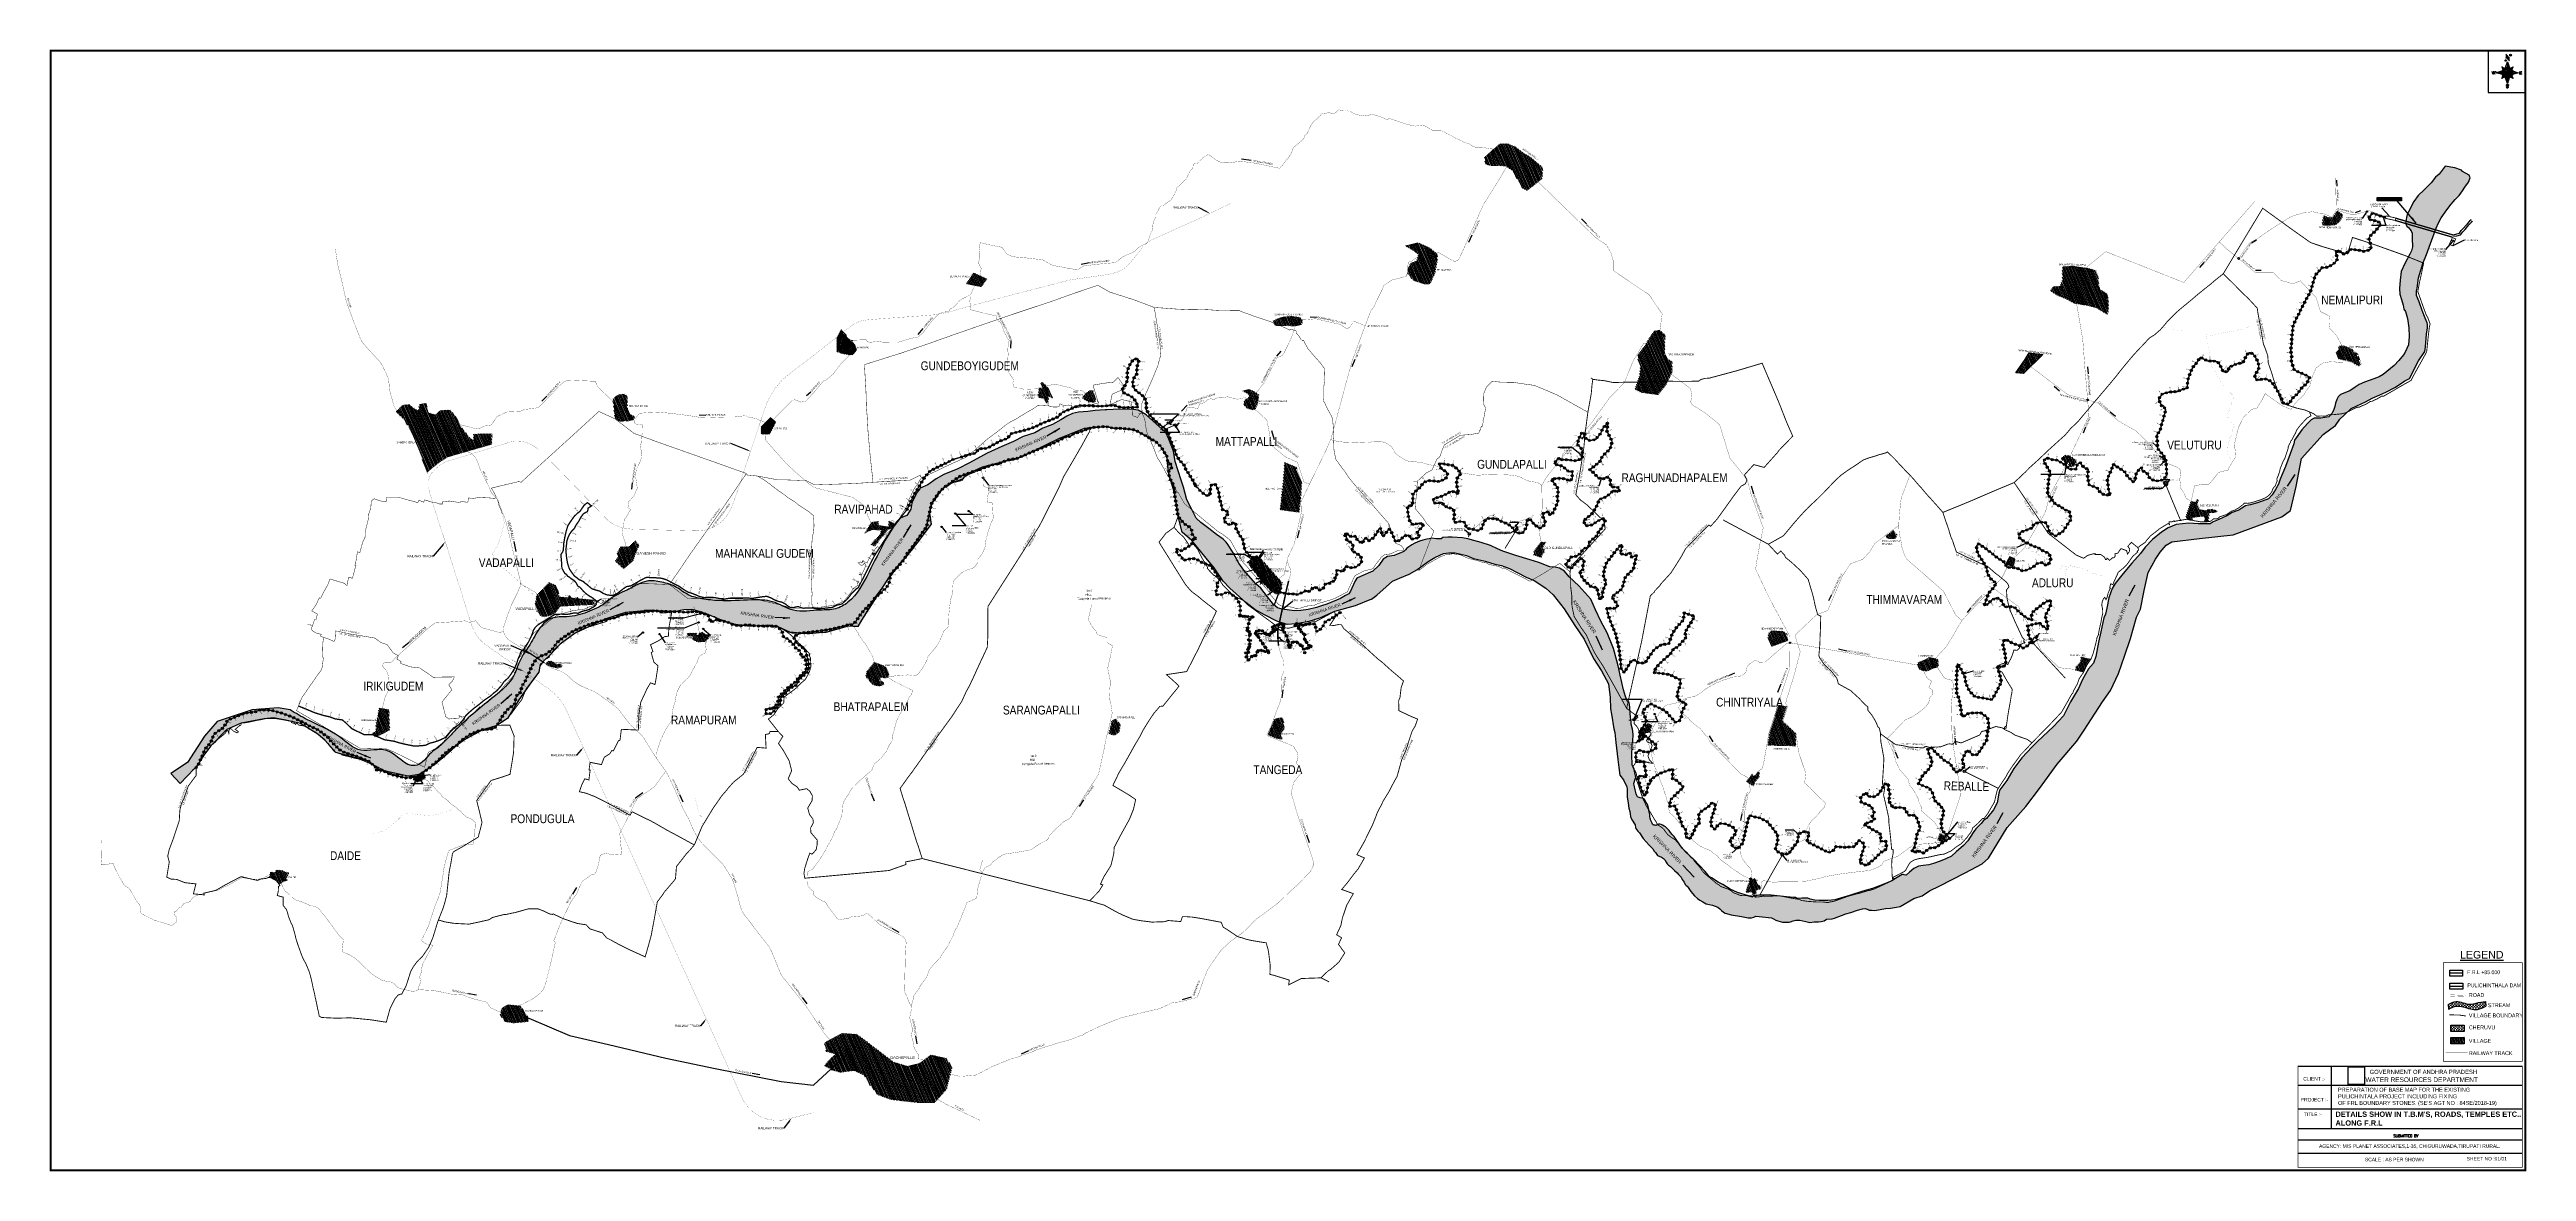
# Model space of a CAD drawing. Header units: millimetres. Extents: x 345922 to 402103, y 1833175 to 1858598.
import ezdxf
from ezdxf import colors
from ezdxf.entities.mleader import LeaderData, LeaderLine
from ezdxf.enums import TextEntityAlignment as Align
from ezdxf.math import Vec2, Vec3

# ---------------------------------------------------------------- set-up
doc = ezdxf.new("R2010")
doc.units = ezdxf.units.MM
doc.header["$PDMODE"] = 32
doc.header["$PDSIZE"] = 50
doc.linetypes.add('JIS_02_1.0', pattern=[2, 1, -1])
for name, color, linetype in [('BND', 160, 'Continuous'), ('bord', 1, 'Continuous'), ('FRAME 025', 7, 'Continuous'), ('FRL', 3, 'Continuous'), ('Plot', 7, 'Continuous'), ('points', 161, 'Continuous'), ('ROAD', 1, 'Continuous'), ('ROADS', 10, 'Continuous'), ('STREAM111', 4, 'Continuous'), ('TABLE', 7, 'Continuous'), ('Tank', 17, 'Continuous'), ('TBM', 7, 'Continuous'), ('TEXT', 7, 'Continuous'), ('TITLEBLOCK', 7, 'Continuous'), ('VILLAGE AREA', 44, 'Continuous'), ('VILLAGE NAMES', 7, 'Continuous')]:
    doc.layers.add(name, color=color, linetype=linetype)
doc.styles.add('A', font='arial.ttf')
doc.styles.add('ARIALN', font='ARIALN.TTF')
doc.styles.add('FONT1', font='Arial')
doc.styles.add('I', font='romans.shx', dxfattribs={"width": 0.9, "height": 3})
doc.styles.add('LE', font='arial.ttf', dxfattribs={"height": 3})
doc.styles.get("Standard").update_dxf_attribs({"font": 'arial.ttf'})
doc.styles.add('style1', font='')
doc.styles.get('style1').set_extended_font_data('Bahnschrift Condensed')
doc.linetypes.add('FENCELINE2', pattern='A,0.25,-0.1,[132,ltypeshp.shx,S=0.1,R=0,X=-0.1,Y=0],-0.1,1', length=1.45)
doc.linetypes.add('TRACKS', pattern='A,0.15,[130,ltypeshp.shx,S=0.25,R=0,X=0,Y=0],0.15', length=0.3)
doc.dimstyles.get("Standard").update_dxf_attribs({"dimtxt": 0.18, "dimasz": 0.18, "dimexe": 0.18, "dimexo": 0.0625, "dimgap": 0.09, "dimtad": 0, "dimtih": 1, "dimtoh": 1, "dimdec": 4, "dimzin": 0, "dimdsep": 46, "dimtxsty": 'Standard', "dimcen": 0.09, "dimadec": 0, "dimazin": 0, "dimtfac": 1, "dimtdec": 4, "dimtofl": 0, "dimtmove": 0, "dimatfit": 3, "dimfxl": 1, "dimtolj": 1, "dimtzin": 0, "dimarcsym": 0})
picture_1 = doc.add_image_def('image1.png', size_in_pixel=(5098, 5519))
pattern_1 = [(113.5464313, (0, 0), (-29.1063882, -12.6838743), [])]
pattern_2 = [(267.297113149, (-8720374.938, 50637915.138), (10.5367255337, -0.497431438), [])]
pattern_3 = [(357.297113149, (-8720374.938, 50637915.138), (0.497431438, 10.5367255337), [])]

# ---------------------------------------------------------------- blocks, each defined once
blk = doc.blocks.new('bbb')
at = {"layer": 'Plot'}
for points in [[(6.39, 11.87), (6.71, 11.87)], [(6.49, 11.95), (6.44, 11.95)], [(6.49, 11.95), (6.53, 12.06), (6.58, 12.06), (6.62, 11.95)], [(6.49, 11.87), (6.49, 11.95), (6.62, 11.95), (6.62, 11.87)], [(6.62, 11.97), (6.5, 11.97)], [(6.51, 11.99), (6.61, 11.99)], [(6.52, 12.03), (6.59, 12.03)], [(6.62, 11.95), (6.68, 11.95)]]:
    blk.add_lwpolyline(points, dxfattribs=at)
blk.add_lwpolyline([(6.53, 11.87), (6.6, 11.87), (6.6, 11.94), (6.53, 11.94)], close=True, dxfattribs=at)
for centre, radius, start, end in [((6.54, 12.07), 0.0183, 106.7092, 250.8657), ((6.58, 12.07), 0.0191, 276.859, 103.7821)]:
    blk.add_arc(centre, radius, start, end, dxfattribs=at)
blk = doc.blocks.new('*X59')
at = {"color": 0, "linetype": 'Continuous'}
for p, q in [((6321.6, 240.5), (6322.3, 241.2)), ((6321.6, 240.3), (6322.3, 241)), ((6321.6, 240.1), (6322.3, 240.8)), ((6321.6, 239.9), (6322.4, 240.7)), ((6321.6, 239.8), (6322.4, 240.6)), ((6321.6, 239.6), (6322.5, 240.5)), ((6321.6, 239.4), (6322.5, 240.3)), ((6321.6, 239.2), (6322.6, 240.2)), ((6321.7, 239.1), (6322.6, 240.1)), ((6321.8, 240.8), (6322.4, 241.4)), ((6321.8, 239), (6322.7, 240)), ((6321.8, 239), (6322.8, 239.9)), ((6321.9, 238.9), (6322.9, 239.8)), ((6322, 238.8), (6323, 239.7)), ((6322.1, 241.3), (6322.4, 241.6)), ((6322.1, 238.7), (6323.1, 239.6)), ((6322.2, 238.6), (6323.1, 239.6)), ((6322.3, 238.5), (6323.2, 239.5)), ((6322.4, 238.5), (6323.3, 239.4)), ((6322.5, 238.4), (6323.4, 239.3)), ((6322.7, 238.4), (6323.6, 239.3)), ((6322.8, 238.3), (6323.7, 239.2)), ((6322.9, 238.3), (6323.8, 239.1)), ((6323.1, 238.2), (6323.9, 239.1)), ((6323.2, 238.2), (6324, 239)), ((6323.3, 238.2), (6324.2, 239)), ((6323.5, 238.1), (6324.3, 238.9)), ((6323.7, 238.1), (6324.4, 238.9)), ((6323.8, 238.1), (6324.6, 238.8)), ((6324.1, 238.2), (6324.7, 238.8)), ((6324.3, 238.3), (6324.9, 238.8)), ((6324.6, 238.3), (6325.1, 238.8)), ((6324.8, 238.4), (6325.2, 238.8)), ((6325.1, 238.5), (6325.4, 238.8)), ((6325.4, 238.6), (6325.6, 238.8))]:
    blk.add_line(p, q, dxfattribs=at)
blk = doc.blocks.new('*X58')
at = {"color": 0, "linetype": 'Continuous'}
for p, q in [((6324.4, 240.3), (6324.5, 240.4)), ((6324.6, 240.3), (6324.8, 240.5)), ((6324.7, 240.2), (6325, 240.5)), ((6324.8, 240.2), (6325.2, 240.6)), ((6325, 240.1), (6325.5, 240.6)), ((6325.1, 240.1), (6325.6, 240.6)), ((6325.2, 240), (6325.8, 240.6)), ((6325.3, 240), (6326, 240.6)), ((6325.4, 239.9), (6326.1, 240.6)), ((6325.5, 239.8), (6326.2, 240.5)), ((6325.6, 239.8), (6326.3, 240.5)), ((6325.7, 239.7), (6326.5, 240.4)), ((6325.9, 239.6), (6326.6, 240.3)), ((6326, 239.5), (6326.7, 240.3)), ((6326, 239.4), (6326.8, 240.2)), ((6326.1, 239.3), (6327, 240.2)), ((6326.2, 239.3), (6327.1, 240.1)), ((6326.3, 239.2), (6327.1, 240)), ((6326.4, 239.1), (6327.2, 239.9)), ((6326.5, 239), (6327.3, 239.8)), ((6326.5, 238.9), (6327.4, 239.7)), ((6326.6, 238.8), (6327.5, 239.6)), ((6326.7, 238.7), (6327.5, 239.5)), ((6326.8, 238.6), (6327.6, 239.4)), ((6326.8, 238.5), (6327.7, 239.3)), ((6326.8, 236.5), (6327.4, 237)), ((6326.9, 238.3), (6327.8, 239.2)), ((6326.9, 238.2), (6327.9, 239.1)), ((6326.9, 236.8), (6327.6, 237.4)), ((6327, 238.1), (6327.8, 239)), ((6327, 237.9), (6327.8, 238.8)), ((6327, 237.8), (6327.8, 238.6)), ((6327, 237.6), (6327.8, 238.4)), ((6327, 237.4), (6327.8, 238.2)), ((6327, 237.3), (6327.8, 238)), ((6327, 237.1), (6327.8, 237.9))]:
    blk.add_line(p, q, dxfattribs=at)
blk = doc.blocks.new('H')
at = {"layer": 'bord', "extrusion": (0.000427885, 0.004792, 0.999988)}
h = blk.add_hatch(dxfattribs=at)
h.set_pattern_fill('LINE', color=8, scale=84.387686, angle=-92.70289, style=0)
h.set_pattern_definition(pattern_2)
h.paths.add_polyline_path([(-625, 665, -0.090992), (-615, 710), (-751, 671)])
h = blk.add_hatch(dxfattribs=at)
h.set_pattern_fill('LINE', color=8, scale=84.387686, angle=-2.70289, style=0)
h.set_pattern_definition(pattern_3)
h.paths.add_polyline_path([(-492, 786, -0.090992), (-448, 775), (-486, 912)])
h = blk.add_hatch(dxfattribs=at)
h.set_pattern_fill('LINE', color=8, scale=84.387686, angle=-92.70289, style=0)
h.set_pattern_definition(pattern_2)
h.paths.add_polyline_path([(-246, 647), (-372, 653, -0.090992), (-382, 609)])
h = blk.add_hatch(dxfattribs=at)
h.set_pattern_fill('LINE', color=8, scale=84.387686, angle=-2.70289, style=0)
h.set_pattern_definition(pattern_3)
h.paths.add_polyline_path([(-504, 533, -0.090992), (-549, 543), (-510, 406)])
for p, q in [((-865, 701, -1215), (-847, 638, -1215)), ((-847, 700, -1215), (-829, 637, -1215)), ((-829, 699, -1215), (-811, 636, -1215)), ((-829, 699, -1215), (-811, 698, -1215)), ((-811, 698, -1215), (-794, 635, -1215)), ((-752, 665, -1215), (-615, 704, -1215)), ((-752, 665, -1215), (-625, 659, -1215)), ((-619, 614, -1215), (-752, 665, -1215)), ((-639, 526, -1214), (-606, 585, -1215)), ((-627, 794, -1216), (-567, 760, -1216)), ((-627, 794, -1216), (-584, 747, -1215)), ((-599, 731, -1215), (-627, 794, -1216)), ((-538, 774, -1216), (-487, 906, -1216)), ((-519, 1020, -1217), (-435, 927, -1216)), ((-516, 1087, -1217), (-432, 994, -1217)), ((-487, 906, -1216), (-493, 780, -1216)), ((-487, 906, -1216), (-448, 769, -1216)), ((-421, 753, -1216), (-359, 781, -1216)), ((-359, 781, -1216), (-405, 739, -1216)), ((-359, 781, -1216), (-392, 721, -1215)), ((-246, 641, -1215), (-383, 603, -1215)), ((-379, 693, -1215), (-246, 641, -1215)), ((-373, 647, -1215), (-246, 641, -1215)), ((-213, 669, -1215), (-217, 601, -1215)), ((-197, 600, -1215), (-194, 668, -1215)), ((-639, 526, -1214), (-593, 568, -1215)), ((-577, 553, -1215), (-639, 526, -1214)), ((-511, 400, -1214), (-549, 537, -1214)), ((-460, 533, -1215), (-511, 400, -1214)), ((-505, 527, -1214), (-511, 400, -1214)), ((-371, 513, -1214), (-431, 546, -1215)), ((-371, 513, -1214), (-414, 560, -1215)), ((-399, 576, -1215), (-371, 513, -1214))]:
    blk.add_line(p, q, dxfattribs=at)
at = {"layer": 'bord', "color": 8, "linetype": 'ByBlock', "extrusion": (0.000427885, 0.004792, 0.999988)}
for p, q in [((-373, 647, -1215), (-625, 659, -1215)), ((-378, 616, -1215), (-623, 628, -1215)), ((-375, 679, -1215), (-620, 691, -1215)), ((-392, 585, -1215), (-611, 595, -1215)), ((-386, 711, -1215), (-605, 722, -1215)), ((-411, 744, -1216), (-578, 752, -1216)), ((-493, 780, -1216), (-505, 527, -1214)), ((-420, 555, -1215), (-587, 562, -1215))]:
    blk.add_line(p, q, dxfattribs=at)
at = {"layer": 'bord', "extrusion": (0.000427885, 0.004792, 0.999988), "elevation": -1212}
for points, const_width in [([(-870, 707), (-846, 706)], 0.642), ([(-829, 643), (-855, 644)], 0.642), ([(-829, 643), (-821, 678)], 0.642), ([(-811, 642), (-784, 641)], 0.642), ([(-793, 641), (-782, 694)], 0.642), ([(-522, 960), (-516, 1093)], 1.61), ([(-434, 933), (-428, 1066)], 1.61), ([(-177, 605), (-226, 607)], 0.706), ([(-223, 676), (-174, 673)], 0.706), ([(-195, 645), (-185, 644)], 0.706)]:
    blk.add_lwpolyline(points, dxfattribs=dict(at, const_width=const_width))
for points, const_width in [([(-776, 697, 1), (-769, 690, 1)], 8.9), ([(-530, 950, 1), (-520, 939, 1)], 14.8), ([(-414, 1073, 1), (-398, 1058, 1)], 22.3), ([(-180, 618, 1), (-173, 611, 1)], 9.79), ([(-178, 667, 1), (-171, 660, 1)], 9.79), ([(-525, 322, 1), (-533, 329, 1)], 11.1), ([(-490, 362, 1), (-498, 369, 1)], 11.1)]:
    blk.add_lwpolyline(points, format="xyb", close=True, dxfattribs=dict(at, const_width=const_width))
for points in [[(-537, 317), (-531, 310), (-520, 307), (-505, 307), (-494, 310), (-486, 318), (-487, 326), (-491, 333), (-494, 336), (-503, 341), (-522, 347), (-530, 352), (-534, 355), (-537, 363), (-537, 373), (-530, 381), (-520, 384), (-504, 384), (-493, 380), (-487, 373)], [(-522, 348), (-526, 354), (-528, 361), (-528, 371), (-526, 375), (-521, 381), (-515, 384)], [(-505, 307), (-499, 312), (-497, 319), (-497, 327), (-501, 335), (-509, 343)]]:
    blk.add_lwpolyline(points, dxfattribs=at)
at = {"layer": 'bord', "extrusion": (0.000427885, 0.004792, 0.999988)}
for centre, radius in [((-773, 694, -1212), 8.9), ((-498, 659, -1212), 127), ((-525, 944, -1212), 14.8), ((-406, 1065, -1212), 22.3), ((-177, 615, -1212), 9.79), ((-174, 663, -1212), 9.79), ((-529, 325, -1212), 11.1), ((-494, 365, -1212), 11.1)]:
    blk.add_circle(centre, radius, dxfattribs=at)
at = {"layer": 'bord', "color": 8, "linetype": 'ByBlock', "extrusion": (0.000427885, 0.004792, 0.999988)}
for centre, radius, start, end in [((-482, 658, -1212), 128, 94.92536, 259.66906), ((-437, 656, -1212), 141, 113.28644, 241.30798), ((-316, 651, -1212), 222, 142.58916, 212.00526), ((-560, 662, -1212), 141, 293.28644, 61.30798), ((-681, 668, -1212), 222, 322.58916, 32.00526), ((-515, 660, -1212), 128, 274.92536, 79.66906)]:
    blk.add_arc(centre, radius, start, end, dxfattribs=at)
at = {"layer": 'bord', "extrusion": (0.000427885, 0.004792, 0.999988)}
for points in [[(-864, 707, -1212), (-846, 706, -1212), (-846, 644, -1212), (-829, 643, -1212)], [(-829, 705, -1212), (-811, 704, -1212), (-811, 642, -1212), (-793, 641, -1212)], [(-516, 1093, -1212), (-431, 1000, -1212), (-519, 1026, -1212), (-434, 933, -1212)], [(-193, 674, -1212), (-197, 606, -1212), (-213, 675, -1212), (-216, 607, -1212)]]:
    blk.add_solid(points, dxfattribs=at)
at = {"layer": 'bord', "extrusion": (0.000427885, 0.004792, 0.999988), "xscale": 7.977342409717546, "yscale": 7.977342408231451, "zscale": 7.977342408476333, "rotation": 138.0840426661453}
for name, p in [('*X58', (38301, -31929, -1212)), ('*X59', (38314, -31951, -1212))]:
    blk.add_blockref(name, p, dxfattribs=at)

msp = doc.modelspace()

# ---------------------------------------------------------------- hatches: boundary and pattern name
h = msp.add_hatch(color=2)
h.dxf.hatch_style = 1
h.paths.add_polyline_path([(398714, 1855246), (399271, 1855246), (399271, 1855171), (398714, 1855171)])
at = {"linetype": 'Continuous'}
h = msp.add_hatch(color=190, dxfattribs=at)
edge = h.paths.add_edge_path(flags=16)
edge.add_arc((393925, 1848730), 23.8, 0, 360)
edge = h.paths.add_edge_path()
edge.add_arc((393925, 1848730), 26.9, 0, 360)
h = msp.add_hatch(color=190, dxfattribs=at)
edge = h.paths.add_edge_path(flags=16)
edge.add_arc((378127, 1847621), 23.8, 0, 360)
edge = h.paths.add_edge_path()
edge.add_arc((378127, 1847621), 26.9, 0, 360)
h = msp.add_hatch(color=190, dxfattribs=at)
edge = h.paths.add_edge_path(flags=16)
edge.add_arc((379199, 1847723), 23.8, 0, 360)
edge = h.paths.add_edge_path()
edge.add_arc((379199, 1847723), 26.9, 0, 360)
h = msp.add_hatch(color=190, dxfattribs=at)
edge = h.paths.add_edge_path(flags=16)
edge.add_arc((373417, 1846525), 23.8, 0, 360)
edge = h.paths.add_edge_path()
edge.add_arc((373417, 1846525), 26.9, 0, 360)
h = msp.add_hatch(color=190, dxfattribs=at)
edge = h.paths.add_edge_path(flags=16)
edge.add_arc((373670, 1846428), 23.8, 0, 360)
edge = h.paths.add_edge_path()
edge.add_arc((373670, 1846428), 26.9, 0, 360)
h = msp.add_hatch(color=190, dxfattribs=at)
edge = h.paths.add_edge_path(flags=16)
edge.add_arc((390902, 1845157), 23.8, 0, 360)
edge = h.paths.add_edge_path()
edge.add_arc((390902, 1845157), 26.9, 0, 360)
h = msp.add_hatch(color=190, dxfattribs=at)
edge = h.paths.add_edge_path(flags=16)
edge.add_arc((381862, 1843410), 23.8, 0, 360)
edge = h.paths.add_edge_path()
edge.add_arc((381862, 1843410), 26.9, 0, 360)
h = msp.add_hatch(color=190, dxfattribs=at)
edge = h.paths.add_edge_path(flags=16)
edge.add_arc((389351, 1842241), 23.8, 0, 360)
edge = h.paths.add_edge_path()
edge.add_arc((389351, 1842241), 26.9, 0, 360)
h = msp.add_hatch(color=190, dxfattribs=at)
edge = h.paths.add_edge_path(flags=16)
edge.add_arc((385225, 1840346), 23.8, 0, 360)
edge = h.paths.add_edge_path()
edge.add_arc((385225, 1840346), 26.9, 0, 360)
h = msp.add_hatch(color=190, dxfattribs=at)
edge = h.paths.add_edge_path(flags=16)
edge.add_arc((385225, 1840346), 23.8, 0, 360)
edge = h.paths.add_edge_path()
edge.add_arc((385225, 1840346), 26.9, 0, 360)
at = {"layer": 'points', "linetype": 'Continuous'}
h = msp.add_hatch(color=190, dxfattribs=at)
edge = h.paths.add_edge_path(flags=16)
edge.add_arc((371297, 1850136), 23.8, 0, 360)
edge = h.paths.add_edge_path()
edge.add_arc((371297, 1850136), 26.9, 0, 360)
h = msp.add_hatch(color=190, dxfattribs=at)
edge = h.paths.add_edge_path(flags=16)
edge.add_arc((371448, 1850090), 23.8, 0, 360)
edge = h.paths.add_edge_path()
edge.add_arc((371448, 1850090), 26.9, 0, 360)
at = {"layer": 'ROADS'}
h = msp.add_hatch(dxfattribs=at)
h.set_pattern_fill('ANSI31', color=2, scale=200, angle=91.19042, style=0)
h.paths.add_polyline_path([(362283, 1850261), (362396, 1850160), (362255, 1849885), (362064, 1849885), (362064, 1850049)])
h = msp.add_hatch(dxfattribs=at)
h.set_pattern_fill('DASH', color=4, scale=10, style=0)
h.set_pattern_definition([(0, (22670.146, -4240.05), (31.75, 31.75), [31.75, -31.75])])
edge = h.paths.add_edge_path()
edge.add_spline(control_points=[(400332, 1836849), (400391, 1836880), (400549, 1836963), (400774, 1836861), (401007, 1836832), (401119, 1836887), (401180, 1836918)], knot_values=[0, 0, 0, 0, 190.312694, 516.543846, 678.416193, 879.701819, 879.701819, 879.701819, 879.701819], degree=3, periodic=0)
edge.add_line((401180, 1836918), (401173, 1837024))
edge.add_spline(control_points=[(401173, 1837024), (401104, 1837015), (400987, 1837000), (400765, 1836935), (400544, 1837075), (400385, 1836987), (400326, 1836955)], knot_values=[0, 0, 0, 0, 210.945233, 354.779155, 677.732736, 871.416327, 871.416327, 871.416327, 871.416327], degree=3, periodic=0)
edge.add_line((400326, 1836955), (400332, 1836849))
at = {"layer": 'STREAM111'}
h = msp.add_hatch(dxfattribs=at)
h.set_pattern_fill('DASH', color=4, scale=500, angle=45)
h.set_pattern_definition([(45, (0, 0), (7e-15, 88.3883476), [62.5, -62.5])])
h.paths.add_polyline_path([(375577, 1846619), (375905, 1846142), (376031, 1846235), (376239, 1846424), (376382, 1846549), (376545, 1846617), (376757, 1846711), (376932, 1846811), (377194, 1846998), (377346, 1847087), (377459, 1847143), (377543, 1847175), (377660, 1847195), (377801, 1847191), (377901, 1847169), (378061, 1847130), (378219, 1847068), (378488, 1847006), (378707, 1846934), (378854, 1846904), (379035, 1846840), (379413, 1846645), (379594, 1846567), (379862, 1846395), (380024, 1846245), (380277, 1845925), (380519, 1845543), (380732, 1845234), (380941, 1844797), (381122, 1844516), (381283, 1844223), (381319, 1843917), (381331, 1843656), (381349, 1843539), (381406, 1843205), (381427, 1843118), (381445, 1842897), (381490, 1842511), (381516, 1842328), (381541, 1842152), (381625, 1842051), (381645, 1841996), (381684, 1841927), (381698, 1841890), (381706, 1841848), (381706, 1841793), (381703, 1841667), (381726, 1841523), (381745, 1841410), (381763, 1841333), (381772, 1841275), (381784, 1841215), (381805, 1841159), (381886, 1841028), (381891, 1840971), (381904, 1840946), (381922, 1840918), (381945, 1840889), (381984, 1840845), (382068, 1840718), (382205, 1840565), (382288, 1840482), (382320, 1840434), (382347, 1840401), (382363, 1840379), (382390, 1840337), (382486, 1840296), (382532, 1840264), (382558, 1840237), (382591, 1840185), (382612, 1840149), (382645, 1840112), (382686, 1840086), (382734, 1840037), (382780, 1839993), (382839, 1839939), (382867, 1839906), (382931, 1839841), (382951, 1839794), (382998, 1839728), (383022, 1839680), (383042, 1839657), (383066, 1839638), (383092, 1839610), (383146, 1839522), (383230, 1839423), (383300, 1839363), (383352, 1839325), (383419, 1839287), (383500, 1839237), (383637, 1839211), (383758, 1839162), (383807, 1839124), (383842, 1839090), (383891, 1839048), (383926, 1839027), (384067, 1838991), (384297, 1838952), (384447, 1838919), (384529, 1838924), (384579, 1838939), (384623, 1838958), (384703, 1838954), (384976, 1838919), (385028, 1838896), (385075, 1838872), (385120, 1838851), (385228, 1838826), (385379, 1838825), (385408, 1838833), (385471, 1838854), (385533, 1838869), (385622, 1838867), (385756, 1838836), (385848, 1838816), (385949, 1838832), (386046, 1838832), (386102, 1838839), (386172, 1838852), (386230, 1838890), (386358, 1838899), (386408, 1838914), (386662, 1839014), (386778, 1839043), (386930, 1839097), (387044, 1839128), (387113, 1839134), (387166, 1839114), (387196, 1839098), (387250, 1839092), (387323, 1839089), (387561, 1839130), (387680, 1839140), (387815, 1839162), (387900, 1839178), (388211, 1839362), (388400, 1839423), (388566, 1839533), (388799, 1839644), (389371, 1839940), (389757, 1840142), (389900, 1840276), (390325, 1840968), (390748, 1841448), (391057, 1841849), (391459, 1842405), (391904, 1842928), (392069, 1843171), (392486, 1843819), (392665, 1844077), (392852, 1844456), (392988, 1844853), (393125, 1845254), (393254, 1845734), (393347, 1845920), (393434, 1846339), (393520, 1846747), (393685, 1847048), (393792, 1847206), (393929, 1847364), (394058, 1847442), (394690, 1847518), (395449, 1847598), (396555, 1848008), (396750, 1848155), (396882, 1848696), (396999, 1849328), (397494, 1849875), (397667, 1850001), (397770, 1850076), (397873, 1850221), (397979, 1850318), (398124, 1850467), (398253, 1850527), (398453, 1850614), (398605, 1850697), (398777, 1850771), (398912, 1850837), (399130, 1850947), (399345, 1851094), (399447, 1851144), (399656, 1851546), (399797, 1851759), (399813, 1851865), (399836, 1852150), (399859, 1852293), (399859, 1852366), (399848, 1852406), (399804, 1852514), (399735, 1852682), (399669, 1852885), (399610, 1853028), (399607, 1853089), (399610, 1853133), (399625, 1853189), (399657, 1853422), (399759, 1853773), (399802, 1853878), (399835, 1853953), (399923, 1854201), (400052, 1854553), (400104, 1854675), (400168, 1854785), (400295, 1854965), (400394, 1855093), (400487, 1855203), (400574, 1855290), (400655, 1855394), (400707, 1855481), (400789, 1855591), (400829, 1855695), (400800, 1855748), (400655, 1855834), (400626, 1855863), (400475, 1855921), (400262, 1855955), (400123, 1855776), (400036, 1855706), (399938, 1855579), (399782, 1855423), (399782, 1855423), (399649, 1855290), (399545, 1855157), (399418, 1854905), (399398, 1854858), (399382, 1854794), (399360, 1854654), (399371, 1854629), (399393, 1854593), (399432, 1854561), (399461, 1854525), (399486, 1854491), (399511, 1854439), (399509, 1854333), (399513, 1854247), (399518, 1854195), (399518, 1854130), (399495, 1854035), (399461, 1853963), (399344, 1853750), (399264, 1853571), (399240, 1853370), (399220, 1853181), (399229, 1853052), (399268, 1852936), (399304, 1852808), (399323, 1852716), (399356, 1852663), (399408, 1852504), (399435, 1852295), (399444, 1852095), (399425, 1851907), (399355, 1851737), (399315, 1851679), (399208, 1851551), (399103, 1851440), (398851, 1851234), (398759, 1851183), (398642, 1851137), (398430, 1851062), (398311, 1851007), (398217, 1850950), (398099, 1850867), (397882, 1850782), (397832, 1850725), (397805, 1850668), (397773, 1850587), (397755, 1850513), (397726, 1850421), (397686, 1850353), (397621, 1850273), (397441, 1850242), (397286, 1850243), (397223, 1850204), (397133, 1850125), (397008, 1849982), (396843, 1849750), (396827, 1849662), (396744, 1849438), (396636, 1849147), (396518, 1848865), (396475, 1848746), (396409, 1848626), (396335, 1848509), (396254, 1848417), (396027, 1848336), (395843, 1848284), (395795, 1848276), (395732, 1848258), (395645, 1848207), (395581, 1848159), (395424, 1848104), (395304, 1848034), (395206, 1847985), (395070, 1847926), (394998, 1847894), (394932, 1847853), (394658, 1847850), (394443, 1847865), (394158, 1847834), (393975, 1847763), (393824, 1847660), (393623, 1847495), (393458, 1847318), (393349, 1847180), (393155, 1846958), (392958, 1846727), (392773, 1846495), (392707, 1846387), (392630, 1846173), (392582, 1845941), (392554, 1845803), (392519, 1845722), (392447, 1845406), (392399, 1845166), (392334, 1844841), (392279, 1844693), (392171, 1844561), (392036, 1844326), (391943, 1844122), (391762, 1843813), (391599, 1843500), (391378, 1843259), (391013, 1842919), (390890, 1842795), (390655, 1842546), (390479, 1842304), (390313, 1842037), (390155, 1841823), (390134, 1841746), (390094, 1841529), (390016, 1841369), (389854, 1841172), (389790, 1841124), (389737, 1841061), (389617, 1840936), (389554, 1840854), (389432, 1840668), (389331, 1840558), (389164, 1840421), (389065, 1840319), (388934, 1840255), (388805, 1840207), (388652, 1840153), (388551, 1840126), (388422, 1840108), (388316, 1840090), (388267, 1840071), (388208, 1840043), (388107, 1839953), (388032, 1839887), (388025, 1839887), (387990, 1839895), (387962, 1839906), (387940, 1839905), (387902, 1839879), (387788, 1839816), (387707, 1839760), (387491, 1839667), (387272, 1839589), (387053, 1839523), (386751, 1839429), (386620, 1839389), (386413, 1839330), (386257, 1839312), (386131, 1839313), (386062, 1839312), (385959, 1839325), (385856, 1839341), (385804, 1839365), (385777, 1839367), (385729, 1839370), (385667, 1839365), (385560, 1839362), (385550, 1839365), (385539, 1839371), (385531, 1839380), (385512, 1839383), (385489, 1839379), (385321, 1839397), (384973, 1839432), (384692, 1839437), (384652, 1839429), (384641, 1839429), (384631, 1839410), (384602, 1839406), (384454, 1839422), (384211, 1839496), (384038, 1839568), (383876, 1839676), (383767, 1839732), (383620, 1839825), (383568, 1839862), (383475, 1839970), (383348, 1840109), (383210, 1840248), (383043, 1840406), (382952, 1840497), (382813, 1840698), (382769, 1840763), (382727, 1840807), (382689, 1840855), (382659, 1840902), (382573, 1840983), (382548, 1841002), (382510, 1841020), (382474, 1841036), (382449, 1841044), (382415, 1841044), (382404, 1841039), (382388, 1841029), (382362, 1841017), (382344, 1841018), (382326, 1841020), (382313, 1841023), (382300, 1841029), (382294, 1841031), (382281, 1841044), (382270, 1841070), (382236, 1841140), (382233, 1841158), (382226, 1841182), (382218, 1841209), (382218, 1841270), (382215, 1841289), (382196, 1841365), (382195, 1841382), (382189, 1841418), (382181, 1841442), (382175, 1841464), (382168, 1841488), (382158, 1841508), (382132, 1841543), (382096, 1841610), (382068, 1841624), (382041, 1841632), (382003, 1841639), (381978, 1841648), (381942, 1841667), (381925, 1841694), (381913, 1841729), (381886, 1841820), (381861, 1841929), (381859, 1841955), (381859, 1841970), (381861, 1841992), (381882, 1842041), (381908, 1842122), (381916, 1842151), (381917, 1842172), (381908, 1842200), (381875, 1842269), (381866, 1842298), (381845, 1842336), (381822, 1842382), (381818, 1842437), (381812, 1842571), (381812, 1842645), (381818, 1842779), (381820, 1842858), (381835, 1842926), (381843, 1843076), (381837, 1843144), (381826, 1843199), (381797, 1843308), (381794, 1843356), (381786, 1843407), (381780, 1843469), (381770, 1843552), (381767, 1843699), (381754, 1843799), (381716, 1843823), (381667, 1843941), (381623, 1844090), (381544, 1844422), (381503, 1844634), (381418, 1844942), (381392, 1845025), (381249, 1845378), (381113, 1845633), (380988, 1845905), (380882, 1846142), (380609, 1846442), (380391, 1846652), (380282, 1846777), (380168, 1846846), (380064, 1846872), (379950, 1846879), (379704, 1846972), (379507, 1847032), (379183, 1847129), (378882, 1847228), (378763, 1847286), (378605, 1847358), (378397, 1847426), (378229, 1847473), (378091, 1847507), (377969, 1847532), (377733, 1847550), (377636, 1847552), (377527, 1847539), (377490, 1847514), (377438, 1847507), (377378, 1847511), (377264, 1847523), (377211, 1847514), (377159, 1847502), (377072, 1847484), (376994, 1847459), (376889, 1847413), (376822, 1847374), (376710, 1847298), (376680, 1847262), (376641, 1847221), (376589, 1847198), (376417, 1847134), (376268, 1847111), (376174, 1847049), (376071, 1846905), (375939, 1846777), (375657, 1846660)])
h = msp.add_hatch(dxfattribs=at)
h.set_pattern_fill('DASH,_O', color=4, scale=20, angle=45)
h.set_pattern_definition([(45, (0, 0), (7e-15, 89.8025612), [63.5, -63.5])])
edge = h.paths.add_edge_path()
edge.add_line((360312, 1845905), (360480, 1845908))
edge.add_line((360480, 1845908), (360557, 1845894))
edge.add_line((360557, 1845894), (360821, 1845809))
edge.add_line((360821, 1845809), (361125, 1845680))
edge.add_line((361125, 1845680), (361436, 1845577))
edge.add_line((361436, 1845577), (361695, 1845540))
edge.add_line((361695, 1845540), (361830, 1845533))
edge.add_line((361830, 1845533), (362216, 1845548))
edge.add_line((362216, 1845548), (362301, 1845547))
edge.add_line((362301, 1845547), (362320, 1845505))
edge.add_line((362320, 1845505), (362339, 1845505))
edge.add_line((362339, 1845505), (362352, 1845519))
edge.add_line((362352, 1845519), (362450, 1845520))
edge.add_line((362450, 1845520), (362713, 1845397))
edge.add_line((362713, 1845397), (363039, 1845362))
edge.add_line((363039, 1845362), (363527, 1845388))
edge.add_line((363527, 1845388), (364040, 1845531))
edge.add_line((364040, 1845531), (364256, 1845521))
edge.add_line((364256, 1845521), (364342, 1845671))
edge.add_line((364342, 1845671), (365005, 1846711))
edge.add_line((365005, 1846711), (365605, 1847420))
edge.add_line((365605, 1847420), (365918, 1847842))
edge.add_line((365918, 1847842), (365879, 1848091))
edge.add_line((365879, 1848091), (365924, 1848305))
edge.add_line((365924, 1848305), (366156, 1848620))
edge.add_line((366156, 1848620), (366280, 1848725))
edge.add_line((366280, 1848725), (366438, 1848795))
edge.add_line((366438, 1848795), (366630, 1848861))
edge.add_line((366630, 1848861), (366661, 1848902))
edge.add_line((366661, 1848902), (366851, 1849031))
edge.add_line((366851, 1849031), (367076, 1849132))
edge.add_line((367076, 1849132), (367572, 1849263))
edge.add_line((367572, 1849263), (367785, 1849294))
edge.add_line((367785, 1849294), (368319, 1849535))
edge.add_line((368319, 1849535), (368560, 1849652))
edge.add_line((368560, 1849652), (368808, 1849777))
edge.add_line((368808, 1849777), (369389, 1850009))
edge.add_line((369389, 1850009), (369589, 1850037))
edge.add_line((369589, 1850037), (369889, 1850054))
edge.add_line((369889, 1850054), (370056, 1850016))
edge.add_line((370056, 1850016), (370501, 1849986))
edge.add_line((370501, 1849986), (370761, 1849858))
edge.add_line((370761, 1849858), (370998, 1849726))
edge.add_line((370998, 1849726), (371143, 1849582))
edge.add_line((371143, 1849582), (371265, 1849377))
edge.add_line((371265, 1849377), (371303, 1849011))
edge.add_line((371303, 1849011), (371440, 1848548))
edge.add_line((371440, 1848548), (371518, 1848014))
edge.add_line((371518, 1848014), (371609, 1847658))
edge.add_line((371609, 1847658), (371833, 1847472))
edge.add_line((371833, 1847472), (372158, 1847071))
edge.add_line((372158, 1847071), (372338, 1846857))
edge.add_line((372338, 1846857), (372544, 1846548))
edge.add_line((372544, 1846548), (372691, 1846393))
edge.add_line((372691, 1846393), (373054, 1846066))
edge.add_line((373054, 1846066), (373259, 1845909))
edge.add_line((373259, 1845909), (373481, 1845785))
edge.add_line((373481, 1845785), (373756, 1845641))
edge.add_line((373756, 1845641), (373997, 1845568))
edge.add_line((373997, 1845568), (374200, 1845586))
edge.add_line((374200, 1845586), (374487, 1845634))
edge.add_line((374487, 1845634), (374727, 1845715))
edge.add_line((374727, 1845715), (375065, 1845863))
edge.add_line((375065, 1845863), (375537, 1845990))
edge.add_line((375537, 1845990), (375905, 1846142))
edge.add_line((375905, 1846142), (375577, 1846619))
edge.add_line((375577, 1846619), (375527, 1846546))
edge.add_line((375527, 1846546), (375428, 1846322))
edge.add_line((375428, 1846322), (375394, 1846261))
edge.add_line((375394, 1846261), (375320, 1846224))
edge.add_line((375320, 1846224), (375200, 1846158))
edge.add_line((375200, 1846158), (374896, 1846028))
edge.add_line((374896, 1846028), (374775, 1845993))
edge.add_line((374775, 1845993), (374660, 1845954))
edge.add_line((374660, 1845954), (374469, 1845908))
edge.add_line((374469, 1845908), (374305, 1845888))
edge.add_line((374305, 1845888), (374162, 1845877))
edge.add_line((374162, 1845877), (373881, 1845913))
edge.add_line((373881, 1845913), (373777, 1845950))
edge.add_line((373777, 1845950), (373682, 1846024))
edge.add_line((373682, 1846024), (373545, 1846194))
edge.add_line((373545, 1846194), (373472, 1846298))
edge.add_line((373472, 1846298), (373394, 1846394))
edge.add_line((373394, 1846394), (373284, 1846493))
edge.add_line((373284, 1846493), (373010, 1846804))
edge.add_line((373010, 1846804), (372901, 1846958))
edge.add_line((372901, 1846958), (372767, 1847193))
edge.add_line((372767, 1847193), (372656, 1847373))
edge.add_line((372656, 1847373), (372613, 1847438))
edge.add_line((372613, 1847438), (372539, 1847503))
edge.add_line((372539, 1847503), (372388, 1847605))
edge.add_line((372388, 1847605), (372218, 1847744))
edge.add_line((372218, 1847744), (372034, 1847883))
edge.add_line((372034, 1847883), (371930, 1847981))
edge.add_line((371930, 1847981), (371829, 1848173))
edge.add_line((371829, 1848173), (371715, 1848397))
edge.add_line((371715, 1848397), (371644, 1848679))
edge.add_line((371644, 1848679), (371591, 1848840))
edge.add_line((371591, 1848840), (371456, 1849263))
edge.add_line((371456, 1849263), (371414, 1849499))
edge.add_line((371414, 1849499), (371312, 1849770))
edge.add_line((371312, 1849770), (371239, 1849919))
edge.add_line((371239, 1849919), (371024, 1850114))
edge.add_line((371024, 1850114), (370792, 1850319))
edge.add_line((370792, 1850319), (370617, 1850424))
edge.add_line((370617, 1850424), (370453, 1850452))
edge.add_line((370453, 1850452), (370046, 1850439))
edge.add_line((370046, 1850439), (369901, 1850436))
edge.add_line((369901, 1850436), (369863, 1850432))
edge.add_line((369863, 1850432), (369636, 1850417))
edge.add_line((369636, 1850417), (369474, 1850397))
edge.add_line((369474, 1850397), (369264, 1850383))
edge.add_line((369264, 1850383), (369125, 1850353))
edge.add_line((369125, 1850353), (368997, 1850292))
edge.add_line((368997, 1850292), (368861, 1850204))
edge.add_line((368861, 1850204), (368672, 1850103))
edge.add_line((368672, 1850103), (368448, 1850018))
edge.add_line((368448, 1850018), (368272, 1849914))
edge.add_line((368272, 1849914), (368004, 1849827))
edge.add_line((368004, 1849827), (367789, 1849715))
edge.add_line((367789, 1849715), (367519, 1849605))
edge.add_line((367519, 1849605), (367187, 1849449))
edge.add_line((367187, 1849449), (366787, 1849232))
edge.add_line((366787, 1849232), (366521, 1849096))
edge.add_line((366521, 1849096), (366204, 1848968))
edge.add_line((366204, 1848968), (366031, 1848868))
edge.add_line((366031, 1848868), (365841, 1848735))
edge.add_line((365841, 1848735), (365673, 1848658))
edge.add_arc((365679, 1848639), 20, 106.8474, 172.1337)
edge.add_arc((366210, 1848162), 731, 138.9743, 154.1147)
edge.add_line((365553, 1848481), (365495, 1848365))
edge.add_arc((365996, 1848175), 535, 159.2374, 179.5382)
edge.add_line((365461, 1848179), (365366, 1848042))
edge.add_line((365366, 1848042), (365229, 1847990))
edge.add_line((365229, 1847990), (365129, 1847898))
edge.add_line((365129, 1847898), (364872, 1847480))
edge.add_spline(control_points=[(364872, 1847480), (364752, 1847238), (364508, 1846752), (364198, 1846148), (363745, 1845892), (363315, 1845910), (362810, 1845812), (362343, 1846132), (361755, 1846130), (361222, 1846087), (360746, 1846144), (360404, 1846216), (360146, 1846436), (359817, 1846536), (359424, 1846595), (359071, 1846351), (358734, 1846232), (358458, 1845995), (358118, 1845832), (357706, 1845724), (357318, 1845759), (357024, 1845511), (356849, 1845128), (356580, 1844792), (356446, 1844297), (356031, 1843955), (355574, 1843591), (355217, 1843273), (354945, 1842979), (354742, 1842776), (354524, 1842634), (354411, 1842455), (354037, 1842257), (353653, 1842879), (352957, 1842601), (352440, 1843124), (351871, 1843339), (351506, 1843559), (351380, 1843635)], knot_values=[0, 0, 0, 0, 816.927526, 1643.761803, 1962.087642, 2311.263035, 2917.580945, 3432.028985, 3904.205199, 4642.49363, 5040.443251, 5342.292141, 5671.412453, 6026.576286, 6370.093912, 6811.380667, 7250.662048, 7436.99095, 7895.132819, 8364.635402, 8711.468131, 9007.199942, 9440.815909, 9972.938838, 10276.359737, 10947.391125, 11503.408839, 12052.094683, 12374.742608, 12705.71871, 12912.047162, 13143.644243, 13334.200632, 14061.252952, 14648.51574, 15221.119517, 16056.071013, 16495.766696, 16495.766696, 16495.766696, 16495.766696], degree=3, periodic=0)
edge.add_line((351380, 1843635), (351107, 1843678))
edge.add_line((351107, 1843678), (350518, 1843638))
edge.add_line((350518, 1843638), (349725, 1843369))
edge.add_line((349725, 1843369), (349436, 1843041))
edge.add_line((349436, 1843041), (349048, 1842445))
edge.add_line((349048, 1842445), (348672, 1842189))
edge.add_line((348672, 1842189), (348888, 1841967))
edge.add_line((348888, 1841967), (349206, 1842300))
edge.add_line((349206, 1842300), (349306, 1842416))
edge.add_line((349306, 1842416), (349375, 1842547))
edge.add_line((349375, 1842547), (349580, 1842817))
edge.add_line((349580, 1842817), (349946, 1843186))
edge.add_line((349946, 1843186), (350272, 1843335))
edge.add_line((350272, 1843335), (350789, 1843428))
edge.add_line((350789, 1843428), (350999, 1843451))
edge.add_line((350999, 1843451), (351278, 1843399))
edge.add_line((351278, 1843399), (351614, 1843322))
edge.add_line((351614, 1843322), (352009, 1843082))
edge.add_line((352009, 1843082), (352175, 1842941))
edge.add_line((352175, 1842941), (352417, 1842670))
edge.add_line((352417, 1842670), (353146, 1842474))
edge.add_line((353146, 1842474), (353409, 1842272))
edge.add_line((353409, 1842272), (354057, 1842133))
edge.add_line((354057, 1842133), (354306, 1842173))
edge.add_line((354306, 1842173), (354684, 1842415))
edge.add_line((354684, 1842415), (355191, 1842879))
edge.add_line((355191, 1842879), (355737, 1843174))
edge.add_line((355737, 1843174), (356070, 1843283))
edge.add_line((356070, 1843283), (356311, 1843442))
edge.add_line((356311, 1843442), (356569, 1843862))
edge.add_line((356569, 1843862), (356851, 1844267))
edge.add_line((356851, 1844267), (357017, 1844489))
edge.add_line((357017, 1844489), (357045, 1844634))
edge.add_line((357045, 1844634), (357120, 1844730))
edge.add_line((357120, 1844730), (357281, 1844886))
edge.add_line((357281, 1844886), (357507, 1845124))
edge.add_line((357507, 1845124), (357846, 1845374))
edge.add_line((357846, 1845374), (358540, 1845696))
edge.add_line((358540, 1845696), (358988, 1845843))
edge.add_line((358988, 1845843), (359499, 1845883))
edge.add_line((359499, 1845883), (360096, 1845862))
edge.add_line((360096, 1845862), (360176, 1845873))
edge.add_line((360176, 1845873), (360312, 1845905))
at = {"layer": 'Tank'}
h = msp.add_hatch(dxfattribs=at)
h.set_pattern_fill('DASH', color=4, scale=239.23299, angle=3.5405, style=0)
h.set_pattern_definition([(3.5405362, (-5773021.156, -23244879.287), (28.000327444, 31.693767512), [29.90412376, -29.90412376])])
h.paths.add_polyline_path([(400686, 1836349), (400686, 1836492), (400388, 1836492), (400388, 1836349)])
at = {"layer": 'VILLAGE AREA'}
h = msp.add_hatch(dxfattribs=at)
h.set_pattern_fill('ANSI31,_O', color=256, scale=10, angle=68.5464)
h.set_pattern_definition(pattern_1)
h.paths.add_polyline_path([(378817, 1856461), (378476, 1856160), (378489, 1855997), (378627, 1855964), (378941, 1855957), (379098, 1855859), (379242, 1855617), (379328, 1855454), (379439, 1855401), (379779, 1855670), (379793, 1855925), (379504, 1856167), (379354, 1856252), (379177, 1856389), (379000, 1856461)])
h = msp.add_hatch(dxfattribs=at)
h.set_pattern_fill('ANSI31,_O', color=256, scale=10, angle=68.5464)
h.set_pattern_definition(pattern_1)
h.paths.add_polyline_path([(397516, 1854835), (397487, 1854759), (397478, 1854664), (397479, 1854617), (397579, 1854606), (397684, 1854615), (397780, 1854623), (397867, 1854696), (397931, 1854801), (397934, 1854865), (397807, 1854943), (397763, 1854869), (397720, 1854789), (397603, 1854795), (397557, 1854815)])
h = msp.add_hatch(dxfattribs=at)
h.set_pattern_fill('ANSI31,_O', color=256, scale=10, angle=68.5464)
h.set_pattern_definition([(113.5464313, (1256.722, 1213.07), (-29.1063882, -12.6838743), [])])
h.paths.add_polyline_path([(376965, 1854221), (376673, 1854149), (376868, 1854032), (376972, 1853954), (376939, 1853811), (376796, 1853753), (376738, 1853636), (376731, 1853519), (376855, 1853363), (377121, 1853279), (377239, 1853285), (377349, 1853532), (377408, 1853850), (377401, 1853967), (377226, 1854104)])
h = msp.add_hatch(dxfattribs=at)
h.set_pattern_fill('ANSI31,_O', color=256, scale=10, angle=68.5464)
h.set_pattern_definition(pattern_1)
h.paths.add_polyline_path([(366884, 1853538), (366716, 1853289), (367058, 1853218), (367189, 1853398)])
h = msp.add_hatch(dxfattribs=at)
h.set_pattern_fill('ANSI31,_O', color=256, scale=10, angle=68.5464)
h.set_pattern_definition(pattern_1)
h.paths.add_polyline_path([(391308, 1853131), (391377, 1853230), (391526, 1853230), (391576, 1853359), (391576, 1853528), (391586, 1853677), (391814, 1853691), (392157, 1853642), (392341, 1853592), (392386, 1853468), (392406, 1853265), (392435, 1853156), (392530, 1853101), (392604, 1853056), (392624, 1852912), (392624, 1852719), (392609, 1852595), (392545, 1852620), (392346, 1852744), (392157, 1852793), (391849, 1852843), (391685, 1852932), (391556, 1852992), (391462, 1853022)])
h = msp.add_hatch(dxfattribs=at)
h.set_pattern_fill('ANSI31,_O', color=256, scale=10, angle=68.5464)
h.set_pattern_definition(pattern_1)
h.paths.add_polyline_path([(373686, 1852456), (373819, 1852513), (373935, 1852543), (374103, 1852555), (374292, 1852522), (374344, 1852463), (374329, 1852364), (374179, 1852330), (373886, 1852337), (373738, 1852340), (373697, 1852361)])
h = msp.add_hatch(dxfattribs=at)
h.set_pattern_fill('ANSI31', color=256, scale=200, angle=91.1904, style=0)
h.set_pattern_definition([(136.1904153, (-391.318, 34.695), (-17.3065976, -18.0411108), [])])
h.paths.add_polyline_path([(363878, 1852259), (363777, 1852058), (363777, 1851855), (363782, 1851760), (363886, 1851709), (364063, 1851678), (364140, 1851680), (364227, 1851778), (364203, 1851884), (364124, 1852003), (364015, 1852069), (363997, 1852130)])
h = msp.add_hatch(dxfattribs=at)
h.set_pattern_fill('ANSI31,_O', color=32, scale=10, angle=68.5464)
h.set_pattern_definition([(113.5464313, (-459.25, 168.168), (-29.1063882, -12.6838743), [])])
h.paths.add_polyline_path([(382409, 1850773), (382026, 1850824), (381885, 1850898), (381989, 1851195), (382011, 1851410), (381959, 1851536), (381952, 1851677), (382115, 1851892), (382212, 1852062), (382323, 1852218), (382449, 1852240), (382568, 1852129), (382561, 1851944), (382561, 1851699), (382627, 1851588), (382731, 1851521), (382724, 1851276), (382583, 1850988)])
h = msp.add_hatch(dxfattribs=at)
h.set_pattern_fill('ANSI31,_O', color=256, scale=10, angle=68.5464)
h.set_pattern_definition(pattern_1)
h.paths.add_polyline_path([(390826, 1851726), (391133, 1851685), (390698, 1851255), (390519, 1851274), (390732, 1851572)])
h = msp.add_hatch(dxfattribs=at)
h.set_pattern_fill('ANSI31,_O', color=256, scale=10, angle=68.5464)
h.set_pattern_definition(pattern_1)
h.paths.add_polyline_path([(398210, 1851730), (398161, 1851798), (397977, 1851878), (397850, 1851882), (397847, 1851791), (397791, 1851741), (397822, 1851628), (397839, 1851588), (398004, 1851555), (398174, 1851505), (398196, 1851468), (398218, 1851470), (398266, 1851446), (398304, 1851425), (398316, 1851433), (398348, 1851485), (398337, 1851494), (398339, 1851500), (398327, 1851508), (398306, 1851624), (398262, 1851658), (398285, 1851703)])
h = msp.add_hatch(dxfattribs=at)
h.set_pattern_fill('ANSI31,_O', color=256, scale=10, angle=68.5464)
h.set_pattern_definition([(113.5464313, (25.405, -13.85), (-29.1063882, -12.6838743), [])])
h.paths.add_polyline_path([(358726, 1850475), (358704, 1850674), (358760, 1850730), (358841, 1850779), (358951, 1850792), (359022, 1850748), (359034, 1850623), (359034, 1850503), (359042, 1850423), (359081, 1850346), (359139, 1850308), (359184, 1850287), (359193, 1850258), (359178, 1850219), (359160, 1850201), (359137, 1850198), (359053, 1850177), (358850, 1850168), (358788, 1850211), (358751, 1850251), (358735, 1850351)])
h = msp.add_hatch(dxfattribs=at)
h.set_pattern_fill('ANSI31,_O', color=256, scale=10, angle=68.5464)
h.set_pattern_definition(pattern_1)
h.paths.add_polyline_path([(368457, 1851052), (368588, 1850913), (368672, 1850693), (368604, 1850733), (368568, 1850740), (368592, 1850678), (368564, 1850639), (368580, 1850533), (368463, 1850692), (368347, 1850711), (368368, 1850925), (368453, 1850918), (368410, 1851051)])
h = msp.add_hatch(dxfattribs=at)
h.set_pattern_fill('ANSI31,_O', color=256, scale=10, angle=68.5464)
h.set_pattern_definition(pattern_1)
h.paths.add_polyline_path([(369599, 1850868), (369523, 1850869), (369476, 1850841), (369427, 1850803), (369384, 1850755), (369350, 1850700), (369410, 1850655), (369494, 1850610), (369605, 1850598), (369649, 1850617), (369653, 1850658), (369636, 1850742)])
h = msp.add_hatch(dxfattribs=at)
h.set_pattern_fill('ANSI31,_O', color=256, scale=10, angle=68.5464)
h.set_pattern_definition(pattern_1)
h.paths.add_polyline_path([(373131, 1850900), (372985, 1850864), (373082, 1850806), (373134, 1850767), (373118, 1850695), (373046, 1850666), (373017, 1850607), (373014, 1850549), (373076, 1850471), (373209, 1850429), (373267, 1850432), (373323, 1850555), (373352, 1850715), (373349, 1850773), (373261, 1850841)])
h = msp.add_hatch(dxfattribs=at)
h.set_pattern_fill('ANSI31,_O', color=256, scale=10, angle=68.5464)
h.set_pattern_definition(pattern_1)
edge = h.paths.add_edge_path()
edge.add_line((353780, 1850381), (353935, 1850542))
edge.add_line((353935, 1850542), (354083, 1850552))
edge.add_line((354083, 1850552), (354202, 1850455))
edge.add_line((354202, 1850455), (354299, 1850410))
edge.add_line((354299, 1850410), (354312, 1850555))
edge.add_line((354312, 1850555), (354473, 1850584))
edge.add_line((354473, 1850584), (354512, 1850365))
edge.add_line((354512, 1850365), (354683, 1850320))
edge.add_line((354683, 1850320), (354786, 1850417))
edge.add_line((354786, 1850417), (355009, 1850430))
edge.add_line((355009, 1850430), (355154, 1850259))
edge.add_line((355154, 1850259), (355270, 1850036))
edge.add_line((355270, 1850036), (355457, 1849788))
edge.add_line((355457, 1849788), (355547, 1849746))
edge.add_line((355547, 1849746), (355544, 1849885))
edge.add_line((355544, 1849885), (355963, 1849891))
edge.add_line((355963, 1849891), (355954, 1849650))
edge.add_line((355954, 1849650), (354948, 1849360))
edge.add_line((354948, 1849360), (354741, 1849224))
edge.add_line((354741, 1849224), (354519, 1849040))
edge.add_line((354519, 1849040), (354490, 1848995))
edge.add_line((354490, 1848995), (354232, 1849727))
edge.add_line((354232, 1849727), (353983, 1850194))
edge.add_line((353983, 1850194), (353784, 1850386))
h = msp.add_hatch(dxfattribs=at)
h.set_pattern_fill('JIS_WOOD', color=256, scale=25, style=0)
h.paths.add_polyline_path([(362283, 1850261), (362396, 1850160), (362255, 1849885), (362064, 1849885), (362064, 1850049)])
h = msp.add_hatch(dxfattribs=at)
h.set_pattern_fill('ANSI31,_O', color=256, scale=10, angle=68.5464)
h.set_pattern_definition(pattern_1)
h.paths.add_polyline_path([(374200, 1849133), (374328, 1848785), (374302, 1848395), (374267, 1848107), (373836, 1848166), (373903, 1848760), (373933, 1849121), (373933, 1849244)])
h = msp.add_hatch(dxfattribs=at)
h.set_pattern_fill('ANSI31,_O', color=256, scale=10, angle=68.5464)
h.set_pattern_definition(pattern_1)
h.paths.add_polyline_path([(391648, 1849411), (391686, 1849388), (391724, 1849399), (391746, 1849393), (391763, 1849367), (391801, 1849361), (391829, 1849323), (391887, 1849310), (391891, 1849282), (391891, 1849252), (391887, 1849211), (391862, 1849182), (391838, 1849152), (391768, 1849142), (391735, 1849149), (391717, 1849163), (391733, 1849227), (391718, 1849240), (391699, 1849234), (391673, 1849226), (391662, 1849218), (391652, 1849209), (391630, 1849222), (391609, 1849278), (391560, 1849290), (391544, 1849328), (391570, 1849351), (391602, 1849364), (391616, 1849394)])
h = msp.add_hatch(dxfattribs=at)
h.set_pattern_fill('ANSI31,_O', color=256, scale=10, angle=68.5464)
h.set_pattern_definition(pattern_1)
h.paths.add_polyline_path([(394405, 1847954), (394385, 1848025), (394497, 1848360), (394596, 1848339), (394637, 1848400), (394665, 1848390), (394642, 1848310), (394702, 1848171), (394843, 1848149), (394881, 1848180), (394938, 1848173), (394973, 1848186), (395003, 1848166), (395074, 1848163), (395092, 1848121), (395013, 1848101), (394960, 1848096), (394915, 1848106), (394888, 1847900), (394807, 1847894), (394800, 1848021), (394659, 1848008), (394553, 1847990), (394523, 1847990), (394529, 1847929), (394483, 1847930)])
h = msp.add_hatch(dxfattribs=at)
h.set_pattern_fill('ANSI31,_O', color=256, scale=10, angle=68.5464)
h.set_pattern_definition(pattern_1)
h.paths.add_polyline_path([(364570, 1847887), (364415, 1847638), (364580, 1847715), (364791, 1847703), (364771, 1847620), (364556, 1847378), (364643, 1847336), (364752, 1847493), (364859, 1847607), (364942, 1847721), (365038, 1847751), (365116, 1847837), (364963, 1847914), (364953, 1847783), (364722, 1847815), (364727, 1847907)])
h = msp.add_hatch(dxfattribs=at)
h.set_pattern_fill('ANSI31,_O', color=256, scale=10, angle=68.5464)
h.set_pattern_definition(pattern_1)
h.paths.add_polyline_path([(359149, 1847412), (359065, 1847326), (358874, 1847330), (358792, 1847169), (358832, 1847116), (358754, 1847006), (358943, 1846827), (359156, 1847005), (359222, 1847200), (359295, 1847351), (359215, 1847473)])
h = msp.add_hatch(dxfattribs=at)
h.set_pattern_fill('ANSI31,_O', color=256, scale=10, angle=68.5464)
h.set_pattern_definition(pattern_1)
h.paths.add_polyline_path([(379755, 1847438), (379863, 1847438), (379794, 1847305), (379830, 1847261), (379834, 1847221), (379820, 1847195), (379799, 1847180), (379761, 1847084), (379604, 1847138), (379584, 1847145), (379608, 1847213), (379596, 1847224), (379670, 1847330)])
h = msp.add_hatch(dxfattribs=at)
h.set_pattern_fill('ANSI31,_O', color=256, scale=10, angle=68.5464)
h.set_pattern_definition(pattern_1)
edge = h.paths.add_edge_path()
edge.add_line((387575, 1847571), (387717, 1847676))
edge.add_line((387717, 1847676), (387748, 1847702))
edge.add_line((387748, 1847702), (387828, 1847592))
edge.add_line((387828, 1847592), (387817, 1847549))
edge.add_line((387817, 1847549), (387791, 1847520))
edge.add_line((387791, 1847520), (387744, 1847508))
edge.add_line((387744, 1847508), (387658, 1847508))
edge.add_line((387658, 1847508), (387613, 1847518))
edge.add_line((387613, 1847518), (387574, 1847570))
h = msp.add_hatch(dxfattribs=at)
h.set_pattern_fill('ANSI31,_O', color=256, scale=10, angle=68.5464)
h.set_pattern_definition(pattern_1)
h.paths.add_polyline_path([(373086, 1846981), (373304, 1847136), (373423, 1847039), (373856, 1846547), (373887, 1846514), (373843, 1846300), (373808, 1846237), (373713, 1846272), (373590, 1846353), (373469, 1846479), (373351, 1846633), (373189, 1846836)])
h = msp.add_hatch(dxfattribs=at)
h.set_pattern_fill('ANSI31,_O', color=256, scale=10, angle=68.5464)
h.set_pattern_definition(pattern_1)
h.paths.add_polyline_path([(390301, 1846955), (390452, 1846884), (390501, 1847050), (390382, 1847103)])
h = msp.add_hatch(dxfattribs=at)
h.set_pattern_fill('ANSI31,_O', color=256, scale=10, angle=68.5464)
h.set_pattern_definition(pattern_1)
h.paths.add_polyline_path([(357261, 1846520), (356979, 1846239), (356938, 1846024), (356986, 1845865), (357082, 1845748), (357237, 1845754), (357383, 1845818), (357512, 1845978), (358291, 1846021), (358266, 1846124), (357485, 1846196), (357466, 1846332), (357387, 1846460)])
h = msp.add_hatch(dxfattribs=at)
h.set_pattern_fill('ANSI31,_O', color=256, scale=10, angle=68.5464)
h.set_pattern_definition(pattern_1)
h.paths.add_polyline_path([(360382, 1845361), (360440, 1845372), (360603, 1845370), (360607, 1845328), (360648, 1845328), (360655, 1845374), (360703, 1845383), (360715, 1845400), (360800, 1845353), (360800, 1845335), (360819, 1845329), (360831, 1845339), (360901, 1845307), (360860, 1845235), (360819, 1845219), (360813, 1845159), (360801, 1845158), (360788, 1845177), (360687, 1845178), (360684, 1845162), (360592, 1845178), (360581, 1845200), (360541, 1845202), (360529, 1845220), (360511, 1845222), (360516, 1845305), (360381, 1845304)])
h = msp.add_hatch(dxfattribs=at)
h.set_pattern_fill('ANSI31,_O', color=256, scale=10, angle=68.5464)
h.set_pattern_definition([(113.5464313, (-140.074, 297.85), (-29.1063882, -12.6838743), [])])
h.paths.add_polyline_path([(385329, 1845356), (385354, 1845201), (384988, 1845069), (384925, 1845194), (384904, 1845255), (384919, 1845374), (384984, 1845428), (385246, 1845415)])
h = msp.add_hatch(dxfattribs=at)
h.set_pattern_fill('ANSI31,_O', color=256, scale=10, angle=68.5464)
h.set_pattern_definition(pattern_1)
h.paths.add_polyline_path([(357227, 1844739), (357307, 1844739), (357364, 1844709), (357396, 1844698), (357401, 1844672), (357432, 1844664), (357488, 1844670), (357547, 1844654), (357551, 1844625), (357537, 1844625), (357535, 1844595), (357475, 1844597), (357468, 1844570), (357399, 1844588), (357283, 1844615), (357258, 1844626), (357178, 1844673)])
h = msp.add_hatch(dxfattribs=at)
h.set_pattern_fill('ANSI31,_O', color=256, scale=10, angle=68.5464)
h.set_pattern_definition(pattern_1)
h.paths.add_polyline_path([(364635, 1844712), (364469, 1844508), (364437, 1844402), (364478, 1844339), (364531, 1844273), (364576, 1844221), (364613, 1844197), (364735, 1844166), (364844, 1844200), (364844, 1844259), (364763, 1844296), (364765, 1844352), (364816, 1844369), (364863, 1844348), (364928, 1844360), (364967, 1844426), (364945, 1844500), (364903, 1844593), (364841, 1844635), (364746, 1844672), (364680, 1844691)])
h = msp.add_hatch(dxfattribs=at)
h.set_pattern_fill('ANSI31,_O', color=256, scale=10, angle=68.5464)
h.set_pattern_definition(pattern_1)
h.paths.add_polyline_path([(388338, 1844550), (388294, 1844623), (388304, 1844704), (388383, 1844736), (388466, 1844773), (388555, 1844823), (388700, 1844799), (388763, 1844765), (388759, 1844694), (388769, 1844633), (388742, 1844594), (388662, 1844579), (388591, 1844548), (388548, 1844518), (388478, 1844510), (388416, 1844520)])
h = msp.add_hatch(dxfattribs=at)
h.set_pattern_fill('ANSI31,_O', color=256, scale=10, angle=68.5464)
h.set_pattern_definition(pattern_1)
h.paths.add_polyline_path([(392228, 1844788), (392142, 1844799), (392007, 1844836), (391991, 1844727), (391956, 1844675), (391883, 1844605), (391882, 1844528), (392058, 1844487), (392092, 1844563), (392133, 1844648), (392188, 1844729)])
h = msp.add_hatch(dxfattribs=at)
h.set_pattern_fill('ANSI31,_O', color=256, scale=10, angle=68.5464)
h.set_pattern_definition(pattern_1)
h.paths.add_polyline_path([(353402, 1843675), (353622, 1843640), (353641, 1843175), (353321, 1843011), (353240, 1843084), (353341, 1843172), (353323, 1843246)])
h = msp.add_hatch(dxfattribs=at)
h.set_pattern_fill('ANSI31,_O', color=256, scale=10, angle=68.5464)
h.set_pattern_definition(pattern_1)
h.paths.add_polyline_path([(370115, 1843431), (370024, 1843397), (369955, 1843100), (369998, 1843070), (370087, 1843056), (370188, 1843131), (370212, 1843298)])
h = msp.add_hatch(dxfattribs=at)
h.set_pattern_fill('ANSI31,_O', color=256, scale=10, angle=68.5464)
h.set_pattern_definition(pattern_1)
h.paths.add_polyline_path([(373711, 1843420), (373555, 1843067), (373775, 1842978), (373887, 1842967), (373882, 1843011), (373849, 1843062), (373881, 1843136), (373925, 1843190), (373927, 1843255), (373907, 1843281), (373917, 1843348), (373912, 1843413), (373886, 1843452), (373827, 1843456)])
h = msp.add_hatch(dxfattribs=at)
h.set_pattern_fill('ANSI31,_O', color=256, scale=10, angle=68.5464)
h.set_pattern_definition(pattern_1)
h.paths.add_polyline_path([(382016, 1843217), (382051, 1843240), (382109, 1843225), (382178, 1843335), (382279, 1843269), (382238, 1843189), (382244, 1843169), (382235, 1843121), (382117, 1843113), (382099, 1842993), (382003, 1843045)])
h = msp.add_hatch(dxfattribs=at)
h.set_pattern_fill('ANSI31,_O', color=256, scale=10, angle=68.5464)
h.set_pattern_definition(pattern_1)
h.paths.add_polyline_path([(385143, 1843745), (385328, 1843710), (385225, 1843378), (385529, 1843101), (385530, 1842813), (384899, 1842826), (384939, 1843103)])
h = msp.add_hatch(dxfattribs=at)
h.set_pattern_fill('ANSI31,_O', color=256, scale=10, angle=68.5464)
h.set_pattern_definition(pattern_1)
h.paths.add_polyline_path([(354153, 1842124), (354189, 1842033), (354259, 1841994), (354375, 1842033), (354442, 1842080), (354453, 1842131), (354429, 1842170), (354385, 1842224), (354232, 1842127)])
h = msp.add_hatch(dxfattribs=at)
h.set_pattern_fill('ANSI31,_O', color=256, scale=10, angle=68.5464)
h.set_pattern_definition([(113.5464313, (-180.504, 7.062), (-29.1063882, -12.6838743), [])])
h.paths.add_polyline_path([(384409, 1842007), (384570, 1841903), (384607, 1842000), (384697, 1842100), (384707, 1842184), (384710, 1842216), (384702, 1842234), (384666, 1842218), (384643, 1842184), (384580, 1842127), (384548, 1842182)])
h = msp.add_hatch(dxfattribs=at)
h.set_pattern_fill('ANSI31,_O', color=256, scale=10, angle=68.5464)
h.set_pattern_definition(pattern_1)
h.paths.add_polyline_path([(388938, 1840751), (388798, 1840836), (388747, 1840680), (388843, 1840637), (388911, 1840659), (388925, 1840683), (388941, 1840705), (388943, 1840720), (388950, 1840728)])
h = msp.add_hatch(dxfattribs=at)
h.set_pattern_fill('ANSI31,_O', color=256, scale=10, angle=68.5464)
h.set_pattern_definition(pattern_1)
h.paths.add_polyline_path([(350909, 1839836), (350932, 1839961), (351037, 1839942), (351068, 1840003), (351132, 1839999), (351212, 1839993), (351238, 1839971), (351352, 1839940), (351292, 1839792), (351320, 1839791), (351319, 1839769), (351244, 1839746), (351158, 1839695), (351131, 1839676), (351059, 1839765), (350955, 1839823)])
h = msp.add_hatch(dxfattribs=at)
h.set_pattern_fill('ANSI31,_O', color=256, scale=10, angle=68.5464)
h.set_pattern_definition(pattern_1)
h.paths.add_polyline_path([(384487, 1839736), (384466, 1839815), (384527, 1839829), (384567, 1839793), (384597, 1839816), (384653, 1839770), (384646, 1839707), (384732, 1839623), (384749, 1839606), (384725, 1839565), (384657, 1839558), (384636, 1839536), (384632, 1839446), (384543, 1839451), (384542, 1839507), (384409, 1839490), (384413, 1839541), (384451, 1839677)])
h = msp.add_hatch(dxfattribs=at)
h.set_pattern_fill('ANSI31,_O', color=256, scale=10, angle=68.5464)
h.set_pattern_definition(pattern_1)
h.paths.add_polyline_path([(356792, 1836648), (356612, 1836922), (356321, 1836953), (356186, 1836873), (356145, 1836717), (356248, 1836569), (356446, 1836534), (356775, 1836565)])
h = msp.add_hatch(dxfattribs=at)
h.set_pattern_fill('ANSI31,_O', color=256, scale=10, angle=68.5464)
h.set_pattern_definition(pattern_1)
h.paths.add_polyline_path([(363900, 1836303), (363504, 1836095), (363544, 1835887), (363746, 1835833), (363598, 1835685), (363497, 1835564), (363645, 1835495), (363628, 1835479), (363860, 1835416), (364176, 1835456), (364405, 1835349), (364539, 1835127), (364714, 1834905), (365010, 1834798), (365609, 1834730), (365999, 1834730), (366268, 1835026), (366396, 1835530), (366268, 1835739), (365912, 1835813), (365649, 1835618), (365387, 1835557), (365071, 1835651), (364237, 1836283)])
h = msp.add_hatch(dxfattribs=at)
h.set_pattern_fill('ANSI31,_O', color=256, scale=10, angle=68.5464)
h.set_pattern_definition([(113.5464313, (22670.146, -4240.05), (-29.1063882, -12.6838743), [])])
h.paths.add_polyline_path([(400388, 1836213), (400388, 1836070), (400686, 1836070), (400686, 1836213)])

# ---------------------------------------------------------------- linework, layer by layer
msp.add_lwpolyline([(402078, 1858573), (401235, 1858573), (401235, 1857625), (402078, 1857625)], close=True)
at = {"color": 245, "linetype": 'TRACKS', "ltscale": 75}
msp.add_lwpolyline([(359764, 1838947, 3, 3, 0), (359737, 1839008, 3, 3, 0), (358949, 1840751, 3, 3, 0), (358868, 1840930, 3, 3, 0), (358804, 1841072, 3, 3, 0), (358755, 1841181, 3, 3, 0), (358654, 1841404, 3, 3, 0), (358564, 1841604, 3, 3, 0), (358493, 1841758, 3, 3, 0), (358410, 1841944, 3, 3, 0), (358332, 1842114, 3, 3, 0), (358254, 1842287, 3, 3, 0), (358161, 1842492, 3, 3, 0), (358076, 1842683, 3, 3, 0), (358014, 1842818, 3, 3, 0), (357952, 1842956, 3, 3, 0), (357909, 1843049, 3, 3, 0), (357825, 1843237, 3, 3, 0), (357736, 1843424, 3, 3, 0), (357678, 1843558, 3, 3, 0), (357623, 1843672, 3, 3, 0), (357561, 1843782, 3, 3, 0), (357499, 1843867, 3, 3, 0), (357419, 1843960, 3, 3, 0), (357342, 1844027, 3, 3, 0), (357243, 1844110, 3, 3, 0), (357046, 1844248, 3, 3, 0), (356777, 1844438, 3, 3, 0), (356411, 1844692, 3, 3, 0), (356048, 1844946, 3, 3, 0), (355878, 1845065, 3, 3, 0), (355791, 1845128, 3, 3, 0), (355738, 1845174, 3, 3, 0), (355688, 1845223, 3, 3, 0), (355634, 1845289, 3, 3, 0), (355583, 1845365, 3, 3, 0), (355549, 1845430, 3, 3, 0), (355522, 1845489, 3, 3, 0), (355474, 1845627, 3, 3, 0), (355394, 1845875, 3, 3, 0), (355328, 1846092, 3, 3, 0), (355247, 1846347, 3, 3, 0), (355147, 1846658, 3, 3, 0), (355080, 1846868, 3, 3, 0), (355020, 1847057, 3, 3, 0), (354947, 1847293, 3, 3, 0), (354884, 1847480, 3, 3, 0), (354820, 1847675, 3, 3, 0), (354741, 1847923, 3, 3, 0), (354658, 1848185, 3, 3, 0), (354585, 1848418, 3, 3, 0), (354547, 1848552, 3, 3, 0), (354512, 1848698, 3, 3, 0), (354513, 1848804, 3, 3, 0), (354537, 1848908, 3, 3, 0), (354586, 1848998, 3, 3, 0), (354653, 1849072, 3, 3, 0), (354767, 1849174, 3, 3, 0), (354883, 1849247, 3, 3, 0), (355148, 1849329, 3, 3, 0), (355668, 1849489, 3, 3, 0), (356042, 1849603, 3, 3, 0), (356252, 1849666, 3, 3, 0), (356370, 1849704, 3, 3, 0), (356465, 1849719, 3, 3, 0), (356612, 1849724, 3, 3, 0), (356766, 1849682, 3, 3, 0), (356880, 1849630, 3, 3, 0), (357028, 1849530, 3, 3, 0), (357183, 1849377, 3, 3, 0), (357505, 1849048, 3, 3, 0), (358482, 1848039, 3, 3, 0), (358578, 1847941, 3, 3, 0), (358664, 1847872, 3, 3, 0), (358745, 1847825, 3, 3, 0), (358882, 1847770, 3, 3, 0), (358991, 1847745, 3, 3, 0), (359172, 1847726, 3, 3, 0), (359380, 1847722, 3, 3, 0), (359762, 1847712, 3, 3, 0), (360253, 1847700, 3, 3, 0), (360610, 1847690, 3, 3, 0), (360755, 1847702, 3, 3, 0), (360881, 1847736, 3, 3, 0), (360993, 1847785, 3, 3, 0), (361102, 1847848, 3, 3, 0), (361197, 1847929, 3, 3, 0), (361285, 1848033, 3, 3, 0), (361358, 1848152, 3, 3, 0), (361443, 1848355, 3, 3, 0), (361574, 1848731, 3, 3, 0), (361722, 1849198, 3, 3, 0), (362143, 1850448, 3, 3, 0), (362230, 1850673, 3, 3, 0), (362379, 1850920, 3, 3, 0), (362549, 1851121, 3, 3, 0), (362815, 1851337, 3, 3, 0), (363169, 1851601, 3, 3, 0), (364023, 1852274, 3, 3, 0), (364161, 1852372, 3, 3, 0), (364314, 1852446, 3, 3, 0), (364465, 1852471, 3, 3, 0), (364779, 1852498, 3, 3, 0), (365716, 1852564, 3, 3, 0), (366005, 1852588, 3, 3, 0), (366311, 1852646, 3, 3, 0), (366746, 1852773, 3, 3, 0), (367907, 1853079, 3, 3, 0), (369079, 1853380, 3, 3, 0), (369625, 1853458, 3, 3, 0), (369941, 1853502, 3, 3, 0), (370132, 1853552, 3, 3, 0), (370270, 1853616, 3, 3, 0), (370396, 1853722, 3, 3, 0), (370544, 1853902, 3, 3, 0), (370729, 1854140, 3, 3, 0), (370809, 1854218, 3, 3, 0), (370936, 1854293, 3, 3, 0), (371977, 1854760, 3, 3, 0), (372722, 1855115, 0, 0, 0)], format="xyseb", dxfattribs=at)
at = {"color": 2}
msp.add_lwpolyline([(398714, 1855246), (399271, 1855246), (399271, 1855171), (398714, 1855171)], close=True, dxfattribs=at)
at = {"color": 5, "const_width": 18.9}
for points in [[(398904, 1854773), (398917, 1854830), (399141, 1854780), (399127, 1854725), (398904, 1854773)], [(400428, 1854345), (400351, 1854183), (400430, 1854152), (400497, 1854305), (400425, 1854339)]]:
    msp.add_lwpolyline(points, dxfattribs=at)
at = {"color": 0, "linetype": 'FENCELINE2', "ltscale": 80, "const_width": 30}
for points in [[(399136, 1854723), (400428, 1854345)], [(399150, 1854773), (400442, 1854395)], [(400656, 1837373), (400367, 1837373)]]:
    msp.add_lwpolyline(points, dxfattribs=at)
at = {"color": 1}
for points in [[(400447, 1854367), (400527, 1854374), (400610, 1854402), (400660, 1854465), (400709, 1854519), (400768, 1854585), (400799, 1854623), (400841, 1854675), (400861, 1854694), (400880, 1854714)], [(400449, 1854400), (400520, 1854420), (400583, 1854440), (400625, 1854495), (400675, 1854549), (400733, 1854615), (400764, 1854652), (400807, 1854705), (400828, 1854726), (400847, 1854745)]]:
    msp.add_lwpolyline(points, dxfattribs=at)
at = {"color": 190, "linetype": 'Continuous'}
for points in [[(393973, 1848756), (393944, 1848821), (393864, 1848791), (393893, 1848728), (393973, 1848756)], [(393877, 1848783), (393887, 1848764), (393914, 1848776), (393905, 1848794), (393877, 1848783)], [(393973, 1848756), (393957, 1848790), (393920, 1848775), (393935, 1848742), (393973, 1848756)], [(379161, 1847790), (379190, 1847784), (379198, 1847813), (379169, 1847819), (379161, 1847790)], [(379194, 1847750), (379194, 1847750), (379221, 1847738), (379236, 1847770), (379209, 1847781), (379194, 1847750)], [(378146, 1847617), (378136, 1847619), (378133, 1847611), (378143, 1847607), (378146, 1847617)], [(373399, 1846523), (373409, 1846515), (373418, 1846526), (373410, 1846534), (373399, 1846523)], [(373668, 1846420), (373680, 1846413), (373688, 1846428), (373676, 1846435), (373668, 1846420)], [(390891, 1845141), (390922, 1845176), (390889, 1845214), (390857, 1845168), (390891, 1845141)], [(390956, 1845284), (390919, 1845252), (390891, 1845214)], [(390979, 1845244), (391025, 1845295), (390992, 1845323), (390958, 1845285), (390979, 1845244)], [(381901, 1843414), (381896, 1843449), (381861, 1843458), (381854, 1843419), (381901, 1843414)]]:
    msp.add_lwpolyline(points, dxfattribs=at)
at = {"color": 190, "linetype": 'Continuous', "const_width": 20}
for points in [[(394264, 1847915), (394082, 1848345), (393925, 1848730)], [(378105, 1847551), (378127, 1847621)], [(378934, 1847293), (379199, 1847723)], [(373377, 1846472), (373417, 1846525)], [(373596, 1846306), (373670, 1846428)], [(391645, 1844351), (390902, 1845157)], [(381741, 1843400), (381862, 1843410)], [(390122, 1841858), (389351, 1842241)], [(384723, 1839452), (384982, 1839920), (385225, 1840346)], [(384723, 1839452), (384982, 1839920), (385225, 1840346)]]:
    msp.add_lwpolyline(points, dxfattribs=at)
at = {"color": 245, "linetype": 'TRACKS', "ltscale": 75, "const_width": 3}
for points in [[(357342, 1844027), (357243, 1844110), (357046, 1844248), (356777, 1844438), (356411, 1844692), (356048, 1844946), (355878, 1845065), (355791, 1845128), (355738, 1845174), (355688, 1845223), (355634, 1845289), (355583, 1845365), (355549, 1845430), (355522, 1845489), (355474, 1845627), (355394, 1845875), (355328, 1846092), (355247, 1846347), (355147, 1846658), (355097, 1846814)], [(357342, 1844027), (357419, 1843960), (357499, 1843867), (357561, 1843782), (357623, 1843672), (357678, 1843558), (357736, 1843424), (357825, 1843237), (357909, 1843049), (357952, 1842956), (358014, 1842818), (358076, 1842683), (358161, 1842492), (358254, 1842287), (358332, 1842114), (358410, 1841944), (358493, 1841758), (358564, 1841604), (358654, 1841404), (358755, 1841181), (358804, 1841072), (358868, 1840930), (358949, 1840751), (359737, 1839008), (360559, 1837200), (361297, 1835572), (361618, 1834866), (361651, 1834799), (361683, 1834743), (361727, 1834678), (361784, 1834610), (361865, 1834533), (361938, 1834479), (362006, 1834436), (362096, 1834394), (362213, 1834356), (362377, 1834331), (362546, 1834338), (362767, 1834387), (363003, 1834446), (363270, 1834509)], [(400267, 1835862), (400766, 1835862)]]:
    msp.add_lwpolyline(points, dxfattribs=at)
at = {"linetype": 'Continuous'}
for points, const_width in [([(373231, 1846941), (373254, 1846925), (373243, 1846884), (373259, 1846873), (373276, 1846864), (373301, 1846917), (373411, 1847041), (373386, 1847066), (373325, 1847119), (373301, 1847131), (373281, 1847124), (373208, 1847062), (373204, 1847041), (373231, 1846941)], 10), ([(373798, 1845088), (373782, 1845264), (373781, 1845391), (373786, 1845458), (373810, 1845579), (373989, 1846407), (374028, 1846563)], 35)]:
    msp.add_lwpolyline(points, dxfattribs=dict(at, const_width=const_width))
for centre, radius in [((395575, 1853863), 19.8), ((392150, 1850658), 20.4), ((385400, 1845155), 15.6)]:
    msp.add_circle(centre, radius)
at = {"layer": 'BND', "linetype": 'JIS_02_1.0', "lineweight": 30, "ltscale": 50}
for points, const_width in [([(397181, 1850388), (397282, 1850342), (397347, 1850288), (397429, 1850294), (397507, 1850292), (397553, 1850293), (397600, 1850318), (397742, 1850326), (397910, 1850344), (397996, 1850366), (398063, 1850394), (398212, 1850470), (398275, 1850494), (398315, 1850495), (398387, 1850531), (398444, 1850551), (398563, 1850624), (398598, 1850627), (398714, 1850681), (398820, 1850744), (398864, 1850744), (399054, 1850853), (399247, 1850966), (399485, 1851100), (399579, 1851279), (399791, 1851659), (399839, 1851752), (399873, 1852074), (399900, 1852311), (399918, 1852378), (399862, 1852529), (399827, 1852589), (399763, 1852762), (399727, 1852864), (399638, 1853116), (399676, 1853319), (399723, 1853530), (399770, 1853759), (399336, 1853935), (398699, 1854162), (398383, 1854267), (398157, 1854341), (398044, 1853968), (397483, 1854130), (397206, 1854224), (396815, 1854500), (396121, 1855002), (395439, 1853872), (395227, 1853519), (395227, 1853519)], 20), ([(390481, 1848786), (390622, 1848914), (390642, 1848935), (390737, 1849024), (390786, 1849075), (390835, 1849125), (391031, 1849301), (391249, 1849510), (391442, 1849685), (391571, 1849802), (391641, 1849864), (391767, 1850013), (391923, 1850159), (392065, 1850328), (392239, 1850536), (392339, 1850652), (392509, 1850852), (392651, 1851019), (392808, 1851209), (392888, 1851314), (393059, 1851521), (393139, 1851617), (393197, 1851683), (393302, 1851798), (393401, 1851900), (393445, 1851945), (393506, 1852015), (393568, 1852074), (393656, 1852124), (393796, 1852246), (393880, 1852341), (393948, 1852426), (394065, 1852544), (394163, 1852641), (394266, 1852731), (394396, 1852837), (394498, 1852921), (394654, 1853055), (394796, 1853169), (394953, 1853294), (395035, 1853366), (395134, 1853443), (395227, 1853519), (395356, 1853389), (395470, 1853278), (395648, 1853094), (395793, 1852958), (395997, 1852738), (396013, 1852619), (396045, 1852445), (396066, 1852336), (396083, 1852241), (396136, 1851928), (396181, 1851815), (396235, 1851660), (396246, 1851496), (396322, 1851278), (396365, 1851130), (396460, 1850862), (396549, 1850585), (396887, 1850474), (396979, 1850453), (397072, 1850431), (397181, 1850388), (397215, 1850297), (397137, 1850255), (397100, 1850222), (396953, 1850060), (396887, 1849969), (396864, 1849904), (396821, 1849831), (396789, 1849765), (396756, 1849723), (396745, 1849689), (396724, 1849651), (396695, 1849586), (396698, 1849562), (396649, 1849416), (396618, 1849323), (396588, 1849279), (396517, 1849101), (396506, 1849040), (396473, 1848946), (396442, 1848871), (396448, 1848824), (396401, 1848701), (396375, 1848682), (396340, 1848622), (396332, 1848585), (396299, 1848537), (396245, 1848484), (396189, 1848444), (396072, 1848393), (396017, 1848378), (395927, 1848347), (395837, 1848323), (395772, 1848315), (395703, 1848320), (395677, 1848289), (395624, 1848251), (395571, 1848208), (395478, 1848157), (395403, 1848134), (395381, 1848115), (395326, 1848079), (395289, 1848056), (395231, 1848038), (395142, 1848009), (395110, 1847977), (395054, 1847960), (395012, 1847968), (394978, 1847939), (394930, 1847906), (394888, 1847900), (394807, 1847894), (394707, 1847896), (394627, 1847911), (394598, 1847914), (394529, 1847929), (394483, 1847930), (394405, 1847954), (394350, 1847946), (394310, 1847939), (394234, 1847926), (394165, 1847916), (394114, 1847900), (394111, 1847919), (394069, 1847898), (394036, 1847892), (394033, 1847900), (394000, 1847898), (393996, 1847875), (394006, 1847833), (393976, 1847858), (393786, 1847742), (393665, 1847646), (393575, 1847579), (393530, 1847524), (393514, 1847509), (393502, 1847495), (393481, 1847464), (393449, 1847425), (393375, 1847376), (393328, 1847343), (393290, 1847310)], 20), ([(395227, 1853519), (395227, 1853519), (395356, 1853389), (395470, 1853278), (395648, 1853094), (395793, 1852958), (395997, 1852738), (396013, 1852619), (396045, 1852445), (396066, 1852336), (396083, 1852241), (396136, 1851928), (396181, 1851815), (396235, 1851660), (396246, 1851496), (396322, 1851278), (396365, 1851130), (396460, 1850862), (396549, 1850585), (396887, 1850474), (396979, 1850453), (397072, 1850431), (397181, 1850388)], 20), ([(370624, 1850347), (370624, 1850347), (370701, 1850360), (370697, 1850573), (370785, 1850793), (370925, 1851107), (371058, 1851426), (371127, 1851683), (371108, 1851925), (371046, 1852352), (371017, 1852527), (370977, 1852754), (370867, 1852796)], 10), ([(370701, 1850360), (370738, 1850282), (370761, 1850222), (370779, 1850129), (370789, 1850046), (370798, 1849980), (370817, 1849913), (370865, 1849792), (370911, 1849697), (370931, 1849648), (370962, 1849577), (371007, 1849456), (371052, 1849345), (371111, 1849253), (371193, 1849107), (371248, 1849001), (371329, 1848877), (371383, 1848783), (371447, 1848663), (371502, 1848568), (371526, 1848557), (371597, 1848425), (371668, 1848305), (371829, 1848173), (371873, 1848128), (371948, 1848068), (372086, 1847952), (372251, 1847819), (372423, 1847677), (372522, 1847619), (372662, 1847512), (372712, 1847462), (372828, 1847256), (372976, 1846997), (373033, 1846931), (373074, 1846891), (373160, 1846788), (373253, 1846683), (373353, 1846571), (373450, 1846461), (373527, 1846375), (373595, 1846293), (373608, 1846252), (373705, 1846136), (373796, 1846024), (373892, 1845977), (374081, 1845966), (374186, 1845935), (374291, 1845939), (374441, 1845987), (374601, 1846002), (374700, 1846046), (374872, 1846094), (375069, 1846157), (375284, 1846270), (375356, 1846305), (375527, 1846672), (375659, 1846743), (375731, 1846781), (375938, 1846833), (376015, 1846950), (376106, 1847061), (376120, 1847090), (376205, 1847155), (376340, 1847169), (376502, 1847245), (376628, 1847245), (376637, 1847282), (376582, 1847359), (376453, 1847410), (376370, 1847647), (376299, 1847855), (376087, 1848096), (375920, 1848290), (375742, 1848487), (375527, 1848732), (375372, 1848924), (375328, 1848999), (375096, 1849312), (375055, 1849530), (375050, 1849629), (375049, 1849718), (375038, 1849804), (375038, 1849881), (375044, 1849999), (375031, 1850147), (375026, 1850207), (375008, 1850274), (374950, 1850379), (374896, 1850483), (374840, 1850599), (374816, 1850637), (374827, 1850690), (374824, 1850785), (374825, 1850959), (374836, 1851052), (374830, 1851129), (374835, 1851206), (374840, 1851368), (374749, 1851493), (374599, 1851662), (374503, 1851775), (374461, 1851820), (374435, 1851876), (374411, 1851916), (374383, 1851968), (374367, 1852015), (374342, 1851998), (374303, 1852035), (374266, 1852099), (374196, 1852180), (374200, 1852224), (374080, 1852259), (374052, 1852241), (373971, 1852283), (373870, 1852326), (373776, 1852358), (373670, 1852406), (373642, 1852421), (373473, 1852481), (373279, 1852543), (373148, 1852592), (373065, 1852620), (373002, 1852642), (372916, 1852680), (372636, 1852683), (372412, 1852688), (372209, 1852702), (372026, 1852709), (371847, 1852712), (371690, 1852709), (371511, 1852715), (371236, 1852736), (370977, 1852754)], 10), ([(376949, 1848818), (377151, 1849006), (377277, 1849067), (377390, 1849315), (377456, 1849369), (377506, 1849514), (377560, 1849642), (377919, 1849857), (378156, 1849875), (378340, 1849907), (378364, 1849974), (378381, 1849974), (378392, 1850052), (378413, 1850051), (378440, 1850156), (378435, 1850199), (378462, 1850279), (378494, 1850472), (378448, 1850568), (378453, 1850805), (378511, 1850945), (378643, 1851080), (378856, 1851060), (379134, 1851056), (379346, 1851023), (379598, 1850988), (379832, 1850892), (380118, 1850769), (380814, 1850380)], 10), ([(356052, 1848462), (356042, 1848484), (356007, 1848552), (355944, 1848659), (355970, 1848665), (356104, 1848699), (356563, 1848808), (356618, 1848791), (356829, 1848986), (357171, 1849295), (357811, 1849875), (358381, 1850397), (358745, 1850232), (359181, 1849899), (359757, 1849689), (361182, 1849186), (361245, 1849163), (361304, 1849142), (361728, 1848991), (361187, 1848199), (360469, 1847187), (359984, 1846474), (359468, 1846495), (359247, 1846496), (359140, 1846436), (359134, 1846386), (359048, 1846386), (358985, 1846328), (358765, 1846234), (358737, 1846348), (358723, 1846300), (358724, 1846225), (358680, 1846193), (358533, 1846090), (358475, 1846078), (358437, 1846043), (358247, 1846113), (358233, 1846095), (358336, 1846020), (358265, 1846000), (358127, 1845956), (358072, 1845922), (357780, 1845881), (357602, 1845829), (357429, 1845771)], 10), ([(369503, 1850013), (369889, 1850054), (370056, 1850016), (370379, 1850000), (370615, 1849939), (370869, 1849783), (370998, 1849726), (371129, 1849597), (371249, 1849422), (371280, 1849286), (371303, 1849011), (371371, 1848803), (371452, 1848437), (371518, 1848014), (371429, 1847771)], 20), ([(362628, 1845411), (362628, 1845411), (362770, 1845374), (362936, 1845367), (363142, 1845358), (363334, 1845377), (363580, 1845402), (363821, 1845469), (364040, 1845531), (364256, 1845521), (364307, 1845610), (364377, 1845732), (364412, 1845791), (364463, 1845876), (364530, 1845994), (364566, 1846061), (364588, 1846098), (364626, 1846162), (364633, 1846175), (365082, 1846769), (365509, 1847285), (365534, 1847320), (365576, 1847380), (365635, 1847461), (365686, 1847531), (365755, 1847628), (365813, 1847711), (365865, 1847780), (365918, 1847842), (365897, 1847961), (365883, 1848067), (365875, 1848115), (365909, 1848208), (365939, 1848294), (365961, 1848354), (366022, 1848415), (366034, 1848436), (366039, 1848459), (366070, 1848502), (366126, 1848569), (366153, 1848598), (366214, 1848663), (366279, 1848727), (366296, 1848705), (366300, 1848706), (366399, 1848792), (366476, 1848797), (366625, 1848834), (366635, 1848887), (366745, 1848952), (366785, 1848975), (366826, 1848991), (366921, 1849026), (366921, 1849067), (367057, 1849128), (367162, 1849149), (367176, 1849138), (367349, 1849191), (367457, 1849208), (367635, 1849284), (367706, 1849288), (367785, 1849294), (367863, 1849327), (368007, 1849378), (368803, 1849773), (369389, 1850009), (369503, 1850013), (369508, 1849935), (369443, 1849821), (369382, 1849709), (369354, 1849656), (369164, 1849327), (368922, 1848916), (368824, 1848688), (368705, 1848449), (368589, 1848225), (368486, 1848022), (368378, 1847810), (367208, 1845980), (367203, 1845824), (367204, 1845289), (367191, 1845051), (367114, 1844884), (366990, 1844621), (366914, 1844452), (366787, 1844178), (366716, 1844053), (366650, 1843908), (366610, 1843822), (366507, 1843667), (366405, 1843507), (366067, 1843042), (365909, 1842816), (365864, 1842760), (365795, 1842661), (365731, 1842573), (365685, 1842505), (365623, 1842419), (365564, 1842337), (365493, 1842236), (365387, 1842095), (365253, 1841907), (365214, 1841853), (365273, 1841664), (365328, 1841500), (365375, 1841344), (365450, 1841100), (365481, 1841001), (365529, 1840838), (365578, 1840683), (365599, 1840615), (365623, 1840558), (365666, 1840419), (365689, 1840346), (365716, 1840265), (365584, 1840237), (365426, 1840206), (365340, 1840190), (365345, 1840130), (365067, 1840032), (364965, 1839994), (364965, 1839994), (363052, 1839820), (363033, 1839927), (363050, 1840038), (363080, 1840135), (363124, 1840275), (363167, 1840387), (363217, 1840363), (363311, 1840467), (363334, 1840591), (363336, 1840682), (363191, 1840853), (363184, 1840958), (363248, 1841083), (363236, 1841161), (363159, 1841263), (363119, 1841410), (363181, 1841515), (363220, 1841582), (363224, 1841691), (363168, 1841789), (363095, 1841849), (362930, 1841814), (362879, 1841889), (362763, 1841967), (362676, 1842072), (362754, 1842257), (362697, 1842481), (362572, 1842705), (362503, 1842806), (362456, 1842873), (362554, 1843034), (362449, 1843145)], 20), ([(384907, 1847388), (384907, 1847388), (385247, 1847578), (385363, 1847715), (385472, 1847846), (385525, 1847908), (385606, 1848001), (385723, 1848129), (385791, 1848194), (385862, 1848270), (385916, 1848319), (386034, 1848428), (386156, 1848550), (386314, 1848716), (386423, 1848830), (386549, 1848947), (386636, 1849011), (386759, 1849096), (386836, 1849144), (386897, 1849184), (386967, 1849232), (387055, 1849295), (387195, 1849347), (387341, 1849389), (387419, 1849418), (387499, 1849438), (387573, 1849459), (387609, 1849480), (387683, 1849408), (387779, 1849314), (387868, 1849215), (387964, 1849114), (388062, 1849010), (388119, 1848954), (388168, 1848901), (388227, 1848835), (388288, 1848762), (388325, 1848720), (388367, 1848679), (388429, 1848601), (388539, 1848474), (388577, 1848437), (388634, 1848371), (388703, 1848296), (388866, 1848109), (388918, 1847950), (388944, 1847876), (388977, 1847783), (388997, 1847725), (389036, 1847591), (389052, 1847542), (389087, 1847467), (389121, 1847363), (389174, 1847212), (389457, 1847075), (389628, 1846997), (389892, 1846876), (389989, 1846789), (389989, 1846789), (389989, 1846789), (390004, 1846777), (390066, 1846724), (390133, 1846674), (390195, 1846624), (390246, 1846578), (390303, 1846534), (390337, 1846490), (390350, 1846465), (390365, 1846423), (390306, 1846345), (390312, 1846309), (390317, 1846208), (390327, 1846133), (390342, 1846074), (390362, 1845975), (390400, 1845873), (390438, 1845784), (390478, 1845691), (390519, 1845596), (390556, 1845520), (390601, 1845421), (390639, 1845338), (390677, 1845264), (390714, 1845228), (390695, 1845194), (390728, 1845160), (390682, 1845141), (390601, 1845101), (390605, 1845040), (390550, 1844983), (390475, 1844990), (390460, 1844932), (390430, 1844849), (390405, 1844792), (390364, 1844717), (390339, 1844660), (390284, 1844697), (390202, 1844677), (390137, 1844645), (390131, 1844614), (390173, 1844590), (390113, 1844529), (390154, 1844515), (390205, 1844493), (390232, 1844448), (390238, 1844436), (390271, 1844377), (390329, 1844277), (390380, 1844196), (390438, 1844103), (390431, 1844020), (390417, 1843963), (390402, 1843858), (390361, 1843631), (390337, 1843487), (390310, 1843294), (390299, 1843219), (390239, 1843209), (390211, 1843227), (390067, 1843258), (389808, 1843160), (389740, 1843139), (389703, 1843066), (389547, 1842999), (389418, 1842943), (389279, 1842885), (389138, 1842924), (389113, 1842872), (389092, 1842854), (389033, 1842863), (388987, 1842862), (388815, 1842796), (388695, 1842792), (388565, 1842785), (388479, 1842808), (388418, 1842771), (388159, 1842790), (388104, 1842791), (387996, 1842816), (387863, 1842838), (387796, 1842847), (387577, 1843002), (387516, 1843046), (387453, 1843095), (387453, 1843095), (387425, 1843220), (387388, 1843254), (387358, 1843340), (387300, 1843442), (387254, 1843517), (387162, 1843630), (387164, 1843699), (387082, 1843773), (386963, 1843899), (386774, 1844072), (386676, 1844125), (386496, 1844224), (386462, 1844349), (386335, 1844513), (386178, 1844659), (386065, 1844823), (386054, 1844871), (386076, 1845123), (386080, 1845282), (386083, 1845375), (386095, 1845413), (386090, 1845520), (386096, 1845759), (386027, 1845790), (385974, 1845978), (385927, 1846195), (385900, 1846291), (385810, 1846594), (385632, 1846795), (385437, 1846975), (385300, 1847087), (385273, 1847143), (385190, 1847234), (385113, 1847165), (384907, 1847388), (384906, 1847389)], 20), ([(359984, 1846474), (360396, 1846160), (360778, 1846164), (361132, 1846168), (361250, 1846156), (361608, 1846154), (361795, 1846162), (362061, 1846115), (362549, 1846002), (362621, 1845980), (362666, 1845961), (362707, 1845953), (362734, 1845942), (362774, 1845948), (362805, 1845943), (362866, 1845939), (362909, 1845938), (362946, 1845937), (362955, 1845943), (363127, 1845951), (363224, 1845954), (363213, 1846045), (363212, 1846111), (363214, 1846203), (363220, 1846260), (363209, 1846366), (363203, 1846441), (363206, 1846523), (363196, 1846659), (363203, 1847169), (363208, 1847324), (363220, 1847509), (363251, 1847683), (363259, 1847760), (363262, 1847802), (363257, 1847933), (363246, 1848040), (363145, 1848125), (362908, 1848279), (362842, 1848338), (362669, 1848445), (362595, 1848507), (362442, 1848610), (362257, 1848753), (362133, 1848844), (361985, 1848932), (361709, 1848962)], 10), ([(361985, 1848932), (362436, 1848848), (362663, 1848845), (362893, 1848837), (363062, 1848839), (363274, 1848733), (364172, 1848764), (365029, 1848820), (365448, 1848843), (365448, 1848843), (365448, 1848843), (365660, 1848947), (365705, 1848900), (365705, 1848900)], 10), ([(365705, 1848900), (365655, 1848831), (365630, 1848781), (365553, 1848675), (365519, 1848614), (365401, 1848370), (365383, 1848305), (365361, 1848240), (365315, 1848169), (365217, 1848003), (365110, 1847859), (365015, 1847731), (364971, 1847680), (364920, 1847638), (364885, 1847601), (364931, 1847560), (364743, 1847302), (364706, 1847340), (364649, 1847280), (364592, 1847208), (364494, 1847033), (364470, 1846963), (364395, 1846990), (364394, 1847008), (364355, 1847009), (364360, 1846980), (364344, 1846962), (364325, 1846988), (364264, 1846965), (364313, 1846920), (364345, 1846905), (364374, 1846926), (364388, 1846928), (364387, 1846941), (364411, 1846956), (364442, 1846908), (364347, 1846709), (364320, 1846714), (364285, 1846698), (364314, 1846691), (364340, 1846690), (364340, 1846550), (364304, 1846501), (364277, 1846513), (364263, 1846548), (364239, 1846493), (364265, 1846466), (364133, 1846366), (364110, 1846308), (364050, 1846234), (364014, 1846185), (363961, 1846127), (363946, 1846103), (363754, 1846014), (363678, 1845999), (363650, 1845996), (363460, 1845968), (363313, 1845951), (363253, 1845969), (363224, 1845954)], 10), ([(351774, 1845565), (351890, 1845552), (351935, 1845690), (351969, 1845687), (351997, 1845806), (351870, 1845876), (351969, 1846016), (352039, 1846173), (352071, 1846163), (352118, 1846257), (352154, 1846330), (352234, 1846470), (352284, 1846600), (352608, 1846503), (352668, 1846451), (352707, 1846643), (352792, 1846615), (352859, 1846865), (352872, 1846906), (352848, 1846906), (352881, 1847043), (352904, 1847217), (352961, 1847200), (353024, 1847433), (353078, 1847538), (353081, 1847668), (353138, 1847896), (353152, 1847951), (353162, 1848075), (353208, 1848207), (353214, 1848280), (353219, 1848362), (353224, 1848369), (353285, 1848421), (353345, 1848396), (353436, 1848369), (353550, 1848350), (353569, 1848378), (353563, 1848452), (353693, 1848457), (353828, 1848453), (353907, 1848434), (354012, 1848401), (354102, 1848380), (354273, 1848331), (354300, 1848385), (354411, 1848341), (354431, 1848395), (354602, 1848339), (354701, 1848325), (354744, 1848302), (354837, 1848298), (354842, 1848360), (354968, 1848348), (354976, 1848370), (355058, 1848357), (355234, 1848332), (355256, 1848360), (355346, 1848345), (355411, 1848339), (355424, 1848442), (355507, 1848421), (355558, 1848431), (355678, 1848451), (355737, 1848445), (355881, 1848439), (355983, 1848429), (356013, 1848428), (356061, 1848442)], 10), ([(357429, 1845771), (357429, 1845771), (357167, 1845857), (357011, 1846138), (356969, 1846180), (356506, 1846602), (356084, 1846969), (356071, 1846964), (356044, 1846952), (355964, 1846982), (355957, 1847022), (356003, 1847121), (355992, 1847159), (355951, 1847149), (356029, 1847263), (356068, 1847315), (356148, 1847535), (356185, 1847661), (356236, 1847864), (356222, 1847966), (356168, 1848144), (356143, 1848205), (356119, 1848260), (356089, 1848378), (356061, 1848442)], 2), ([(356061, 1848441), (356089, 1848378), (356119, 1848260), (356168, 1848144), (356185, 1848089)], 10), ([(380411, 1846761), (380177, 1846953), (379796, 1846721), (379504, 1846549), (378901, 1846856), (378890, 1846838), (378778, 1846889), (378573, 1846929), (378504, 1846968), (378430, 1846974), (378334, 1847010), (378110, 1847066), (377905, 1847151), (377751, 1847171), (377577, 1847146), (377458, 1847098), (377152, 1846927), (377083, 1846870), (376978, 1846792), (377187, 1847343), (377321, 1847687), (377154, 1847862), (377071, 1847991), (376897, 1848196), (376949, 1848818), (376852, 1848815)], 10), ([(390481, 1848786), (390362, 1848735), (390081, 1848619), (389857, 1848523), (389559, 1848394), (389237, 1848260), (389002, 1848165), (388866, 1848109), (388866, 1848109)], 20), ([(393290, 1847310), (393143, 1847431), (393061, 1847342), (393103, 1847279), (393095, 1847221), (393053, 1847165), (393035, 1847242), (392907, 1847289), (392862, 1847229), (392835, 1847186), (392769, 1847173), (392776, 1847121), (392750, 1847084), (392706, 1847078), (392648, 1847022), (392608, 1847059), (392590, 1847073), (392581, 1847045), (392551, 1847041), (392548, 1847061), (392525, 1847100), (392500, 1847119), (392445, 1847156), (392395, 1847153), (392314, 1847157), (392319, 1847177), (392282, 1847173), (392151, 1847135), (392058, 1847069), (391894, 1847141), (391764, 1847240), (391561, 1847398), (391256, 1847634), (391135, 1847815), (390946, 1848102), (390786, 1848339), (390626, 1848577), (390512, 1848744), (390481, 1848786), (390481, 1848786)], 20), ([(383881, 1847939), (384906, 1847389)], 20), ([(388866, 1848109), (388918, 1847950), (388944, 1847876), (388977, 1847783), (388997, 1847725), (389036, 1847591), (389052, 1847542), (389087, 1847467), (389121, 1847363), (389174, 1847212), (389457, 1847075), (389628, 1846997), (389892, 1846876), (389990, 1846790), (389990, 1846790), (389990, 1846790), (390004, 1846777), (390066, 1846724), (390133, 1846674), (390195, 1846624), (390246, 1846578), (390303, 1846534), (390337, 1846490), (390350, 1846465), (390365, 1846423), (390306, 1846345), (390312, 1846309), (390317, 1846208), (390327, 1846133), (390342, 1846074), (390362, 1845975), (390400, 1845873), (390438, 1845784), (390478, 1845691), (390519, 1845596), (390556, 1845520), (390601, 1845421), (390639, 1845338), (390677, 1845264), (390714, 1845228), (390695, 1845194), (390728, 1845160), (390682, 1845141), (390601, 1845101), (390605, 1845040), (390550, 1844983), (390475, 1844990), (390460, 1844932), (390430, 1844849), (390405, 1844792), (390364, 1844717), (390339, 1844660), (390284, 1844697), (390202, 1844677), (390137, 1844645), (390131, 1844614), (390173, 1844590), (390113, 1844529), (390154, 1844515), (390205, 1844493), (390232, 1844448), (390238, 1844436), (390271, 1844377), (390329, 1844277), (390380, 1844196), (390438, 1844103), (390431, 1844020), (390417, 1843963), (390402, 1843858), (390361, 1843631), (390337, 1843487), (390310, 1843294), (390299, 1843219), (390239, 1843209), (390284, 1843179), (390401, 1843129), (390502, 1843062), (390780, 1842965), (390887, 1842888), (390744, 1842734), (390705, 1842694)], 20), ([(390887, 1842888), (391310, 1843320), (391549, 1843571), (391570, 1843602), (391638, 1843723), (391708, 1843844), (391762, 1843945), (391784, 1843982), (391815, 1844020), (391831, 1844070), (391893, 1844179), (391921, 1844232), (391955, 1844336), (392003, 1844408), (392051, 1844477), (392058, 1844487), (392092, 1844563), (392133, 1844648), (392228, 1844788), (392272, 1844905), (392305, 1845024), (392327, 1845114), (392354, 1845223), (392360, 1845271), (392394, 1845333), (392403, 1845403), (392427, 1845514), (392452, 1845622), (392467, 1845715), (392492, 1845820), (392488, 1845922), (392469, 1846012), (392482, 1846090), (392509, 1846156), (392537, 1846185), (392566, 1846132), (392589, 1846174), (392616, 1846288), (392666, 1846390), (392650, 1846401), (392673, 1846493), (392723, 1846473), (392750, 1846546), (392803, 1846656), (392843, 1846751), (392968, 1846854), (393024, 1846910), (393039, 1846927), (393083, 1846986), (393161, 1847097), (393189, 1847128), (393285, 1847212), (393272, 1847230), (393304, 1847255), (393290, 1847310)], 20), ([(357429, 1845771), (357289, 1845675), (357049, 1845484), (356898, 1845371), (356838, 1845259), (356789, 1845170), (356706, 1845005), (356666, 1844929), (356628, 1844929), (356634, 1844887), (356588, 1844829), (356564, 1844796), (356536, 1844723), (356475, 1844568), (356449, 1844491), (356493, 1844476), (356383, 1844340), (356239, 1844186), (356153, 1844076), (355978, 1843908), (355858, 1843802), (355779, 1843756), (355702, 1843689), (355682, 1843707), (355601, 1843631), (355572, 1843592), (355517, 1843545), (355469, 1843496), (355290, 1843285), (355258, 1843354), (355342, 1843416), (355334, 1843485), (355281, 1843471), (355227, 1843500), (355207, 1843445), (355099, 1843443), (354982, 1843427), (354909, 1843480), (354823, 1843812), (355035, 1844074), (355048, 1844088), (354977, 1844206), (355027, 1844252), (355066, 1844294), (355102, 1844381), (354847, 1844379), (354629, 1844372), (354312, 1844587), (354107, 1844609), (353882, 1844688), (353898, 1844730), (353801, 1844783), (353833, 1844861), (353712, 1844931), (353578, 1845113), (353435, 1845161), (353309, 1845259), (353200, 1845279), (352925, 1845326), (352796, 1845342), (352443, 1845420), (352410, 1845421), (352400, 1845235), (352376, 1845183), (352255, 1845238), (352139, 1845277), (352068, 1845305), (352086, 1845347), (352003, 1845365), (351959, 1845381), (351917, 1845406), (351878, 1845432), (351854, 1845490), (351883, 1845526), (351890, 1845552)], 10), ([(356056, 1843283), (356056, 1843283), (356311, 1843442), (356341, 1843485), (356383, 1843529), (356497, 1843687), (356633, 1843866), (356736, 1844121), (356898, 1844326), (356998, 1844464), (357036, 1844514), (357047, 1844662), (357120, 1844730), (357180, 1844784), (357256, 1844829), (357275, 1844878), (357334, 1844958), (357435, 1845066), (357533, 1845144), (357610, 1845212), (357722, 1845284), (357757, 1845314), (357935, 1845433), (357964, 1845450), (358054, 1845483), (358267, 1845550), (358345, 1845574), (358563, 1845641), (358573, 1845679), (358584, 1845672), (358687, 1845714), (358798, 1845745), (358806, 1845761), (358828, 1845765), (358833, 1845756), (358940, 1845780), (359074, 1845814), (359108, 1845824), (359191, 1845842), (359288, 1845859), (359409, 1845881), (359411, 1845893), (359643, 1845894), (359761, 1845858), (359760, 1845836), (359904, 1845833), (360038, 1845860), (359969, 1845490), (359959, 1845305), (359872, 1845293), (359735, 1845201), (359554, 1845110), (359607, 1844957), (359570, 1844928), (359629, 1844717), (359724, 1844633), (359676, 1844323), (359654, 1844208), (359554, 1844247), (359466, 1844099), (359437, 1844032), (359333, 1843811), (359293, 1843539), (359277, 1843177), (358892, 1843194), (358861, 1842945), (358825, 1842935), (358711, 1842706), (358677, 1842714), (358630, 1842640), (358505, 1842562), (358441, 1842394), (358183, 1842446), (358159, 1842272), (358184, 1842268), (358155, 1842045), (358063, 1842073), (357998, 1841947), (357940, 1841780), (358092, 1841746), (358287, 1841670), (358376, 1841628), (358566, 1841530), (358940, 1841328), (359089, 1841248), (359135, 1841326), (359462, 1841164), (359519, 1841140), (359664, 1841061), (359911, 1840918), (360019, 1840859), (360164, 1840783), (360547, 1840573), (360456, 1840467), (360374, 1840381), (360273, 1840252), (360142, 1840085), (360119, 1839806), (360076, 1839750), (359865, 1839504), (359828, 1839445), (359708, 1839284), (359637, 1838888), (359570, 1838527), (359505, 1838289), (359433, 1838037), (359076, 1838199), (358933, 1838269), (358751, 1838364), (358662, 1838415), (358556, 1838468), (358464, 1838580), (358178, 1838672), (358094, 1838764), (357899, 1838793), (357760, 1838838), (357569, 1838905), (357343, 1839011), (357329, 1838998), (357255, 1839013), (357130, 1839076), (356997, 1839127), (356791, 1839124), (356776, 1839124), (356472, 1839038), (356439, 1839034), (356273, 1838997), (356225, 1838996), (355967, 1838929), (355889, 1838878), (355670, 1838829), (355438, 1838779), (355298, 1838785), (355088, 1838798), (354889, 1838830), (354743, 1838873)], 20), ([(360547, 1840573), (360547, 1840573), (360722, 1840992), (360972, 1841404), (361072, 1841547), (361172, 1841691), (361277, 1841810), (361305, 1841849), (361366, 1841918), (361436, 1841997), (361662, 1842178), (361806, 1842453), (361970, 1842784), (362175, 1842768), (362158, 1843076), (362246, 1843095), (362265, 1843144), (362449, 1843145), (362226, 1843427), (362352, 1843523), (362438, 1843658), (362574, 1843791), (362584, 1843925), (362765, 1844058), (362866, 1844135), (362961, 1844236), (363062, 1844320), (363155, 1844488), (363192, 1844619), (363180, 1844811), (363161, 1844850), (363157, 1844909), (363020, 1845059), (362918, 1845144), (362863, 1845205), (362711, 1845353), (362645, 1845401), (362544, 1845465), (362457, 1845519), (362406, 1845525), (362365, 1845533), (362339, 1845505), (362321, 1845510), (362322, 1845543), (362280, 1845551), (362216, 1845548), (362151, 1845543), (362151, 1845526), (362144, 1845504), (362132, 1845504), (362131, 1845537), (362144, 1845551), (362018, 1845533), (362006, 1845516), (361978, 1845537), (361874, 1845535), (361785, 1845530), (361605, 1845550), (361484, 1845562), (361444, 1845581), (361420, 1845570), (361384, 1845585), (361208, 1845649), (361146, 1845669), (361026, 1845733), (361006, 1845749), (360953, 1845756), (360914, 1845777), (360792, 1845819), (360581, 1845888), (360495, 1845911), (360440, 1845899), (360366, 1845901), (360362, 1845912), (360224, 1845893), (360141, 1845860), (360091, 1845850), (360038, 1845860)], 20), ([(355210, 1843367), (355123, 1843253), (355077, 1843234), (355033, 1843181), (354923, 1843053), (354916, 1843035), (354939, 1843024), (354852, 1842904), (354673, 1842757), (354512, 1842672), (354430, 1842335), (354247, 1842426), (353727, 1842683), (353567, 1842747), (353448, 1842755), (352956, 1842769), (351824, 1843443), (351523, 1843616), (351652, 1843921), (352012, 1844439), (352081, 1844531), (352106, 1844598), (352132, 1844798), (352113, 1844870), (352121, 1845148), (352135, 1845260), (352139, 1845277)], 10), ([(387719, 1839862), (387730, 1839769), (387395, 1839615), (387309, 1839576), (387212, 1839545), (387167, 1839538), (386968, 1839476), (386904, 1839464), (386809, 1839437), (386701, 1839406), (386463, 1839320), (386397, 1839297), (386337, 1839286), (386297, 1839280), (386259, 1839267), (386147, 1839280), (385996, 1839281), (385793, 1839296), (385712, 1839309), (385659, 1839312), (385619, 1839339), (385547, 1839350), (385494, 1839357), (385333, 1839387), (385313, 1839392), (385159, 1839421), (385081, 1839422), (384951, 1839409), (384840, 1839409), (384788, 1839411), (384695, 1839398), (384608, 1839390), (384613, 1839429), (384566, 1839427), (384553, 1839393), (384470, 1839410), (384420, 1839428), (384334, 1839423), (384287, 1839427), (384236, 1839442), (384196, 1839460), (384167, 1839470), (384114, 1839492), (384068, 1839532), (384009, 1839568), (383876, 1839614), (383820, 1839638), (383784, 1839670), (383740, 1839692), (383685, 1839740), (383604, 1839809), (383482, 1839908), (383407, 1839986), (383362, 1840057), (383242, 1840191), (383193, 1840261), (383156, 1840285), (383133, 1840309), (383070, 1840395), (382988, 1840467), (382912, 1840562), (382869, 1840611), (382812, 1840670), (382794, 1840690), (382717, 1840738), (382665, 1840777), (382630, 1840804), (382581, 1840864), (382541, 1840922), (382533, 1840926), (382508, 1840956), (382437, 1841005), (382393, 1841032), (382367, 1841090), (382322, 1841157), (382226, 1841322), (382183, 1841383), (382136, 1841465), (382116, 1841508), (382063, 1841621), (381934, 1842000), (381888, 1842129), (381883, 1842155), (381870, 1842205), (381862, 1842250), (381851, 1842310), (381837, 1842345), (381837, 1842351), (381883, 1842414), (381919, 1842513), (382068, 1842471), (382187, 1842437), (382282, 1842423), (382287, 1842426), (382209, 1842504), (382180, 1842579), (382177, 1842591), (382270, 1842815), (382272, 1842821), (382247, 1842879), (382170, 1842899), (382143, 1842941), (382161, 1842970), (382186, 1843008), (382225, 1843047), (382249, 1843089), (382220, 1843139), (382069, 1843102), (382045, 1843106), (381985, 1843136), (381951, 1843219), (381920, 1843263), (381861, 1843327), (381870, 1843390), (381915, 1843432), (381949, 1843469), (381946, 1843475), (381693, 1843670)], 20), ([(390293, 1843268), (390239, 1843209), (390211, 1843227), (390067, 1843258), (389808, 1843160), (389740, 1843139), (389703, 1843066), (389547, 1842999), (389418, 1842943), (389279, 1842885), (389138, 1842924), (389113, 1842872), (389092, 1842854), (389033, 1842863), (388987, 1842862), (388815, 1842796), (388695, 1842792), (388565, 1842785), (388479, 1842808), (388418, 1842771), (388159, 1842790), (388104, 1842791), (387996, 1842816), (387863, 1842838), (387796, 1842847), (387577, 1843002), (387516, 1843046), (387453, 1843095), (387453, 1843095), (387437, 1843166)], 20), ([(387782, 1839801), (387720, 1839833), (387711, 1839945), (387713, 1840024), (387704, 1840092), (387708, 1840232), (387739, 1840390), (387740, 1840434), (387741, 1840465), (387704, 1840474), (387680, 1840736), (387660, 1840916), (387638, 1841101), (387640, 1841176), (387606, 1841338), (387521, 1841707), (387549, 1841876), (387493, 1841947), (387517, 1842312), (387529, 1842532), (387493, 1842733), (387458, 1842919), (387451, 1843093), (387451, 1843093)], 20), ([(387720, 1839833), (387983, 1839966), (388028, 1840008), (388047, 1840046), (388071, 1840089), (388086, 1840119), (388132, 1840183), (388213, 1840232), (388321, 1840263), (388507, 1840290), (388555, 1840300), (388705, 1840333), (388813, 1840357), (388895, 1840365), (389059, 1840441), (389176, 1840534), (389270, 1840594), (389333, 1840651), (389372, 1840698), (389421, 1840751), (389443, 1840790), (389491, 1840845), (389523, 1840898), (389545, 1840965), (389592, 1841001), (389661, 1841061), (389763, 1841171), (389799, 1841170), (389887, 1841288), (389939, 1841382), (390035, 1841543), (390065, 1841672), (390081, 1841745), (390102, 1841820), (390126, 1841862), (390223, 1842012), (390285, 1842101), (390350, 1842219), (390438, 1842352), (390491, 1842424), (390581, 1842547), (390627, 1842615), (390744, 1842734), (390887, 1842888), (390780, 1842965), (390502, 1843062), (390401, 1843129), (390284, 1843179), (390239, 1843209)], 20), ([(369516, 1839309), (365716, 1840265)], 20), ([(374759, 1837562), (374943, 1837472)], 20), ([(400357, 1836722), (400575, 1836720), (400733, 1836696)], 20)]:
    msp.add_lwpolyline(points, dxfattribs=dict(at, const_width=const_width))
for points, const_width in [([(365448, 1848843), (365660, 1848947), (365705, 1848900), (366045, 1849049), (366214, 1849135), (366709, 1849359), (366926, 1849534), (367190, 1849769), (367422, 1849939), (367620, 1850098), (367725, 1850167), (367840, 1850224), (368107, 1850386), (368242, 1850464), (368349, 1850536), (368581, 1850523), (368692, 1850497), (368815, 1850500), (368842, 1850571), (368917, 1850532), (369035, 1850543), (369197, 1850480), (369368, 1850508), (369714, 1850592), (369626, 1850869), (369591, 1850993), (369748, 1851021), (369916, 1851046), (370049, 1851059), (370157, 1851165), (370327, 1850923), (370025, 1850788), (369992, 1850640), (369986, 1850552), (370239, 1850667), (370456, 1850618), (370486, 1850428), (370491, 1850302), (370598, 1850260), (370663, 1850360), (370701, 1850360), (370697, 1850573), (370785, 1850793), (370925, 1851107), (371058, 1851426), (371127, 1851683), (371108, 1851925), (371046, 1852352), (371017, 1852527), (370977, 1852754), (370521, 1852926), (369969, 1853103), (369701, 1853256), (369145, 1853069), (368636, 1852887), (367756, 1852594), (367317, 1852444), (366432, 1852137), (365776, 1851904), (365229, 1851717), (364405, 1851458), (364441, 1850840), (364450, 1850505), (364470, 1850252), (364486, 1849949), (364534, 1849407), (364584, 1848946), (364600, 1848792)], 10), ([(371088, 1847435), (371243, 1847636), (371429, 1847771), (371532, 1847653), (371645, 1847551), (371748, 1847401), (371787, 1847339), (371802, 1847374), (371841, 1847416), (371962, 1847276), (372027, 1847142), (372114, 1846983), (372123, 1846988), (372190, 1846860), (372182, 1846846), (372253, 1846759), (372312, 1846702), (372335, 1846678), (372343, 1846685), (372443, 1846596), (372530, 1846475), (372528, 1846468), (372735, 1846268), (372810, 1846204), (372890, 1846165), (372993, 1846117), (373083, 1846026), (373676, 1845591), (373814, 1845506), (374029, 1845485), (374377, 1845579), (374579, 1845634), (374630, 1845629), (375065, 1845863), (375102, 1845761), (374961, 1845552), (375053, 1845547), (375155, 1845567), (375224, 1845565), (375276, 1845478), (375639, 1845167), (375842, 1844979), (376036, 1844801), (376143, 1844718), (376359, 1844523), (376476, 1844426), (376632, 1844289), (376578, 1844136), (376553, 1843916), (376523, 1843844), (376526, 1843617), (376802, 1843487), (376953, 1843425), (376899, 1843274), (376825, 1843145), (376743, 1842898), (376720, 1842814), (376677, 1842693), (376592, 1842508), (376500, 1842172), (376485, 1842122), (376415, 1841999), (376301, 1841779), (376173, 1841571), (376126, 1841473), (376044, 1841319), (375982, 1841158), (375931, 1841032), (375874, 1840918), (375785, 1840734), (375742, 1840647), (375691, 1840555), (375637, 1840462), (375575, 1840354), (375746, 1840277), (375639, 1840092), (375602, 1840029), (375514, 1839922), (375372, 1839733), (375231, 1839565), (375494, 1839470), (375344, 1839207), (375291, 1839048), (375247, 1838921), (375211, 1838747), (375115, 1838538), (375229, 1838470), (375157, 1838322), (375300, 1838127), (375168, 1837919), (374977, 1837749), (374922, 1837719), (374759, 1837562), (374311, 1837546), (374028, 1837404), (374042, 1837511), (373718, 1837611), (373602, 1837641), (373609, 1837847), (373577, 1838103), (373561, 1838202), (373517, 1838357), (373460, 1838363), (373174, 1838411), (373058, 1838438), (372971, 1838469), (372917, 1838480), (372851, 1838507), (372730, 1838591), (372635, 1838655), (372616, 1838666), (372544, 1838709), (372497, 1838821), (372180, 1838881), (372018, 1838911), (371829, 1838940), (371789, 1838942), (371720, 1838947), (371619, 1838949), (371579, 1838837), (371294, 1838861), (371214, 1838834), (371064, 1838830), (370928, 1838824), (370843, 1838836), (370680, 1838856), (370538, 1838881), (370476, 1838895), (370415, 1838922), (370283, 1838977), (370183, 1839023), (370072, 1839082), (369946, 1839152), (369889, 1839185), (369850, 1839208), (369737, 1839240), (369516, 1839309), (369724, 1839523), (369805, 1839655), (369811, 1839671), (369758, 1839682), (369830, 1839842), (369905, 1839961), (369997, 1840108), (370043, 1840299), (370063, 1840389), (370069, 1840516), (370239, 1840837), (370417, 1841157), (370508, 1841384), (370557, 1841603), (370399, 1841710), (370298, 1841770), (370041, 1841922), (370073, 1841991), (370180, 1842211), (370334, 1842471), (370541, 1842843), (370651, 1843028), (370733, 1843187), (370871, 1843409), (370967, 1843551), (371105, 1843713), (371176, 1843720), (371392, 1843989), (371505, 1844126), (371541, 1844175), (371398, 1844307), (371256, 1844433), (371716, 1844503), (371818, 1844703), (371973, 1845004), (372139, 1845354), (372167, 1845401), (372222, 1845513), (372319, 1845722), (372389, 1845871), (372257, 1845980), (372220, 1846007), (372082, 1846115), (371963, 1846215), (371855, 1846294), (371803, 1846338), (371688, 1846474), (371594, 1846624), (371501, 1846770), (371298, 1847098), (371118, 1847384)], 20), ([(352912, 1842527), (353006, 1842496), (353297, 1842376), (353351, 1842345), (353381, 1842334), (353428, 1842305), (353487, 1842283), (353484, 1842274), (353538, 1842245), (353619, 1842198), (353685, 1842191), (353704, 1842181), (353726, 1842180), (353751, 1842175), (353751, 1842175), (353954, 1842154), (353987, 1842150), (354057, 1842133), (354113, 1842130), (354151, 1842122), (354190, 1842128), (354232, 1842127), (354541, 1842319), (354684, 1842415), (354865, 1842561), (355116, 1842788), (355200, 1842855), (355336, 1842954), (355581, 1843109), (355737, 1843174), (355865, 1843173), (356056, 1843283), (356362, 1843290), (356459, 1843043), (356447, 1842666), (356406, 1842414), (356367, 1842174), (356191, 1842113), (355937, 1842035), (355749, 1841774), (355611, 1841582), (355691, 1841253), (355732, 1841082), (355646, 1840751), (355279, 1840528), (355086, 1840420), (355060, 1840369), (355033, 1840200), (354986, 1839960), (354968, 1839789), (354930, 1839432), (354893, 1839287), (354850, 1839144), (354727, 1838832), (354687, 1838703), (354635, 1838534), (354614, 1838466), (354544, 1838303), (354522, 1838253), (354491, 1838208), (354376, 1838042), (354294, 1837966), (354242, 1837907), (354178, 1837820), (354113, 1837705), (354055, 1837520), (354010, 1837379), (353923, 1837217), (353908, 1837190), (353888, 1837193), (353825, 1837169), (353757, 1837086), (353691, 1836955), (353646, 1836866), (353607, 1836726), (353560, 1836556), (353216, 1836610), (352987, 1836633), (352748, 1836656), (352428, 1836647), (352141, 1836661), (352092, 1836664), (352038, 1836696), (352022, 1836788), (352003, 1836865), (351976, 1836999), (351944, 1837140), (351932, 1837207), (351901, 1837329), (351879, 1837441), (351843, 1837595), (351813, 1837699), (351743, 1837866), (351664, 1838019), (351636, 1838088), (351556, 1838310), (351533, 1838381), (351514, 1838439), (351495, 1838521), (351449, 1838692), (351421, 1838770), (351404, 1838795), (351346, 1838941), (351318, 1839043), (351296, 1839110), (351223, 1839200), (351223, 1839389), (351089, 1839427), (351110, 1839522), (351115, 1839635), (351148, 1839652), (351103, 1839716), (351058, 1839766), (350950, 1839825), (350901, 1839838), (350881, 1839834), (350832, 1839815), (350720, 1839802), (350638, 1839770), (350454, 1839811), (350266, 1839856), (349911, 1839670), (349690, 1839543), (349510, 1839501), (349420, 1839480), (349433, 1839442), (349186, 1839465), (349210, 1839564), (349242, 1839691), (349159, 1839700), (349014, 1839716), (348995, 1839718), (348800, 1839794), (348682, 1839798), (348581, 1839844), (348614, 1840042), (348638, 1840186), (348603, 1840321), (348637, 1840471), (348699, 1840635), (348733, 1840726), (348785, 1840882), (348831, 1841022), (348864, 1841121), (348874, 1841287), (348878, 1841360), (348911, 1841497), (348974, 1841638), (349022, 1841774), (349069, 1841908), (349161, 1842033), (349249, 1842150), (349246, 1842321), (349246, 1842321), (349464, 1842656), (349580, 1842817), (349681, 1842902), (349742, 1842969), (349829, 1843039), (349899, 1843097), (349923, 1843126), (349946, 1843174), (349971, 1843154), (349987, 1843110), (349988, 1843165), (350029, 1843217), (350096, 1843151), (350174, 1843113), (350207, 1843138), (350134, 1843194), (350234, 1843279), (350262, 1843289), (350272, 1843335), (350373, 1843344), (350445, 1843357), (350616, 1843395), (350728, 1843415), (350850, 1843441), (351036, 1843440), (351230, 1843408), (351417, 1843372), (351410, 1843346), (351471, 1843328), (351481, 1843339), (351499, 1843303), (351528, 1843337), (351577, 1843288), (351697, 1843270), (351938, 1843134), (352140, 1842985), (352273, 1842819), (352279, 1842811), (352294, 1842794), (352311, 1842778), (352361, 1842712), (352374, 1842696), (352395, 1842679), (352439, 1842661), (352551, 1842627), (352550, 1842613), (352739, 1842569), (352861, 1842536)], 20), ([(381693, 1843670), (381693, 1843670), (381693, 1843670), (381693, 1843670), (381693, 1843670), (381693, 1843670)], 20)]:
    msp.add_lwpolyline(points, close=True, dxfattribs=dict(at, const_width=const_width))
msp.add_lwpolyline([(380884, 1851159, 20, 20, 0), (380926, 1851126, 20, 20, 0), (381014, 1851112, 20, 20, 0), (381189, 1851094, 20, 20, 0), (381392, 1851052, 20, 20, 0), (381490, 1851055, 20, 20, 0), (381586, 1851058, 20, 20, 0), (382121, 1851066, 20, 20, 0), (382490, 1851086, 20, 20, 0), (382848, 1851079, 20, 20, 0), (383326, 1851082, 20, 20, 0), (383367, 1851116, 20, 20, 0), (383470, 1851148, 20, 20, 0), (383561, 1851150, 20, 20, 0), (384214, 1851326, 20, 20, 0), (384767, 1851491, 20, 20, 0), (384892, 1851195, 20, 20, 0), (384954, 1851052, 20, 20, 0), (385141, 1850614, 20, 20, 0), (385322, 1850153, 20, 20, 0), (385461, 1849837, 20, 20, 0), (385152, 1849519, 20, 20, 0), (385120, 1849472, 20, 20, 0), (384812, 1849129, 20, 20, 0), (384577, 1849193, 20, 20, 0), (384366, 1848960, 20, 20, 0), (384423, 1848846, 20, 20, 0), (384387, 1848758, 20, 20, 0), (384289, 1848703, 20, 20, 0), (384116, 1848475, 20, 20, 0), (383877, 1848140, 20, 20, 0), (383736, 1847947, 20, 20, 0), (383597, 1847794, 20, 20, 0), (383555, 1847824, 20, 20, 0), (383029, 1847284, 20, 20, 0), (382920, 1847086, 20, 20, 0), (382699, 1846739, 20, 20, 0), (382621, 1846653, 20, 20, 0), (382464, 1846483, 20, 20, 0), (382448, 1846451, 20, 20, 0), (382331, 1846330, 20, 20, 0), (382322, 1846304, 20, 20, 0), (382231, 1846219, 20, 20, 0), (382231, 1846219, 20, 20, 0), (382231, 1846219, 20, 20, 0), (382033, 1845186, 20, 20, 0), (382033, 1845186, 20, 20, 0), (381693, 1843670, 20, 20, 0), (381693, 1843670, 20, 20, 0), (381403, 1844192, 20, 20, 0), (381159, 1844626, 20, 20, 0), (381019, 1844840, 20, 20, 0), (380959, 1844942, 20, 20, 0), (380861, 1845146, 20, 20, 0), (380778, 1845335, 20, 20, 0), (380664, 1845491, 20, 20, 0), (380504, 1845747, 20, 20, 0), (380454, 1845984, 20, 20, 0), (380449, 1846098, 20, 20, 0), (380449, 1846226, 20, 20, 0), (380425, 1846417, 20, 20, 0), (380424, 1846599, 20, 20, 0), (380407, 1846715, 20, 20, 0), (380422, 1846878, 20, 20, 0), (380568, 1847030, 20, 20, 0), (381206, 1847733, 20, 20, 0), (381179, 1847912, 20, 20, 0), (381065, 1848019, 20, 20, 0), (380798, 1848277, 20, 20, 0), (380724, 1848333, 20, 20, 0), (380643, 1848392, 20, 20, 0), (380541, 1848510, 20, 20, 0), (380631, 1848991, 20, 20, 0), (380723, 1849578, 20, 20, 0), (380754, 1849922, 20, 20, 0), (380814, 1850380, 20, 20, 0), (380854, 1850595, 20, 20, 0), (380891, 1850805, 20, 20, 0), (380909, 1851008, 20, 20, 0), (380926, 1851126, 0, 0, 0)], format="xyseb", dxfattribs=at)
at = {"layer": 'FRAME 025', "lineweight": -3}
msp.add_line((402012, 1835553), (396918, 1835553), dxfattribs=at)
at = {"layer": 'FRAME 025', "lineweight": -3, "const_width": 16.1}
for points in [[(400220, 1837907), (402012, 1837907), (402012, 1835669), (400220, 1835669)], [(396918, 1835553), (402012, 1835553), (402012, 1833267), (396918, 1833267)]]:
    msp.add_lwpolyline(points, close=True, dxfattribs=at)
at = {"layer": 'FRAME 025', "lineweight": -3}
for points in [[(400364, 1837739), (400653, 1837739), (400653, 1837601), (400364, 1837601)], [(400367, 1837442), (400656, 1837442), (400656, 1837304), (400367, 1837304)], [(400388, 1836492), (400686, 1836492), (400686, 1836349), (400388, 1836349)]]:
    msp.add_lwpolyline(points, close=True, dxfattribs=at)
at = {"layer": 'FRL', "color": 84}
for points, const_width in [([(365374, 1848180), (365536, 1848520), (365779, 1848915), (365889, 1849043), (366073, 1849140), (366274, 1849233), (366410, 1849307), (366412, 1849307), (366476, 1849327), (366687, 1849389), (366726, 1849411), (366776, 1849422), (366802, 1849426), (366842, 1849430), (366878, 1849437), (366919, 1849454), (366944, 1849474), (366965, 1849504), (367004, 1849548), (367061, 1849557), (367150, 1849558), (367230, 1849583), (367298, 1849626), (367397, 1849678), (367436, 1849707), (367549, 1849750), (367647, 1849785), (367733, 1849895), (367804, 1849912), (367922, 1849941), (368036, 1849967), (368152, 1850004), (368269, 1850046), (368436, 1850129), (368528, 1850165), (368636, 1850204), (368796, 1850276), (368861, 1850350), (368968, 1850412), (369095, 1850452), (369181, 1850501), (369315, 1850536), (369395, 1850528), (369464, 1850532), (369645, 1850517), (369743, 1850514), (369877, 1850522), (370045, 1850544), (370158, 1850504), (370301, 1850483), (370359, 1850489), (370514, 1850487), (370612, 1850498), (370576, 1850590), (370523, 1850674), (370489, 1850717), (370453, 1850738), (370366, 1850781), (370284, 1850820), (370256, 1850860), (370265, 1850933), (370313, 1850983), (370338, 1851037), (370364, 1851084), (370373, 1851126), (370365, 1851206), (370367, 1851327), (370398, 1851392), (370429, 1851465), (370456, 1851510), (370511, 1851572), (370555, 1851586), (370609, 1851583), (370628, 1851549), (370598, 1851441), (370584, 1851377), (370583, 1851315), (370580, 1851240), (370524, 1851176), (370491, 1851060), (370493, 1851001), (370523, 1850921), (370570, 1850862), (370608, 1850835), (370640, 1850815), (370746, 1850732), (370797, 1850614), (370797, 1850445), (370848, 1850359), (370883, 1850300), (370953, 1850238), (370985, 1850200), (371036, 1850151), (371089, 1850108), (371165, 1850050), (371248, 1849986), (371291, 1849917), (371319, 1849826), (371349, 1849758), (371385, 1849665), (371437, 1849534), (371478, 1849411), (371514, 1849349), (371547, 1849299), (371593, 1849245), (371674, 1849163), (371694, 1849067), (371737, 1849025), (371796, 1848933), (371825, 1848875), (371880, 1848797), (371908, 1848723), (371922, 1848690), (371981, 1848653), (371995, 1848619), (372035, 1848591), (372082, 1848546), (372106, 1848523), (372162, 1848503), (372175, 1848491), (372202, 1848484), (372219, 1848491), (372245, 1848529), (372244, 1848603), (372262, 1848716), (372296, 1848738), (372352, 1848752), (372374, 1848727), (372402, 1848681), (372430, 1848613), (372444, 1848558), (372454, 1848517), (372454, 1848465), (372465, 1848384), (372497, 1848323), (372504, 1848257), (372529, 1848167), (372609, 1848142), (372654, 1848120), (372638, 1848060), (372605, 1848026), (372588, 1848006), (372561, 1847942), (372576, 1847906), (372599, 1847877), (372615, 1847864), (372677, 1847833), (372720, 1847831), (372757, 1847869), (372781, 1847876), (372832, 1847856), (372826, 1847805), (372827, 1847774), (372839, 1847721), (372871, 1847690), (372892, 1847629), (372936, 1847566), (372984, 1847512), (372996, 1847439), (373005, 1847396), (373018, 1847359), (373022, 1847324), (373026, 1847299), (373034, 1847274), (373040, 1847250), (373056, 1847221), (373081, 1847196), (373112, 1847168), (373127, 1847143), (373150, 1847115), (373173, 1847110), (373205, 1847106), (373223, 1847087), (373234, 1847082), (373248, 1847065), (373249, 1847056), (373250, 1847052), (373250, 1847046), (373247, 1847041), (373244, 1847035), (373251, 1847031), (373251, 1847024), (373251, 1847020), (373253, 1847011), (373254, 1847004), (373253, 1846999), (373251, 1846992), (373243, 1846985), (373251, 1846959), (373252, 1846953), (373254, 1846948), (373255, 1846943), (373256, 1846939), (373258, 1846932), (373259, 1846923), (373260, 1846908), (373259, 1846903), (373258, 1846897), (373258, 1846888), (373263, 1846883), (373266, 1846878), (373270, 1846870), (373274, 1846866), (373279, 1846853), (373282, 1846846), (373289, 1846838), (373302, 1846825), (373308, 1846820), (373311, 1846812), (373315, 1846805), (373323, 1846795), (373331, 1846788), (373335, 1846782), (373344, 1846774), (373350, 1846763), (373354, 1846758), (373356, 1846747), (373359, 1846742), (373379, 1846731), (373382, 1846720), (373387, 1846708), (373390, 1846698), (373392, 1846690), (373397, 1846675), (373406, 1846660), (373415, 1846649), (373424, 1846638), (373428, 1846617), (373446, 1846591), (373460, 1846562), (373469, 1846541), (373486, 1846516), (373491, 1846509), (373499, 1846496), (373507, 1846490), (373523, 1846485), (373528, 1846482), (373532, 1846477), (373538, 1846472), (373541, 1846468), (373553, 1846458), (373568, 1846446), (373579, 1846440), (373592, 1846435), (373618, 1846414), (373629, 1846412), (373643, 1846401), (373656, 1846388), (373657, 1846381), (373664, 1846370), (373674, 1846363), (373682, 1846360), (373700, 1846348), (373705, 1846342), (373711, 1846335), (373720, 1846328), (373727, 1846328), (373738, 1846327), (373747, 1846325), (373758, 1846320), (373765, 1846317), (373773, 1846314), (373780, 1846310), (373789, 1846307), (373798, 1846302), (373809, 1846301), (373818, 1846299), (373835, 1846298), (373851, 1846295), (373871, 1846289), (373882, 1846289), (373889, 1846288), (373899, 1846283), (373913, 1846282), (373924, 1846280), (373949, 1846276), (373961, 1846273), (373972, 1846270), (373981, 1846266), (373993, 1846263), (374018, 1846265), (374033, 1846264), (374046, 1846262), (374060, 1846260), (374072, 1846263), (374082, 1846262), (374091, 1846262), (374099, 1846264), (374105, 1846264), (374120, 1846263), (374125, 1846261), (374141, 1846257), (374157, 1846253), (374170, 1846262), (374190, 1846260), (374203, 1846252), (374223, 1846247), (374237, 1846252), (374252, 1846257), (374269, 1846266), (374284, 1846273), (374300, 1846279), (374317, 1846284), (374331, 1846291), (374360, 1846301), (374382, 1846311), (374405, 1846329), (374434, 1846334), (374456, 1846313), (374471, 1846312), (374497, 1846324), (374520, 1846336), (374532, 1846352), (374542, 1846364), (374556, 1846376), (374588, 1846398), (374611, 1846413), (374625, 1846414), (374642, 1846413), (374657, 1846404), (374669, 1846397), (374678, 1846388), (374690, 1846379), (374699, 1846371), (374703, 1846362), (374709, 1846352), (374728, 1846351), (374748, 1846352), (374770, 1846360), (374785, 1846368), (374803, 1846380), (374817, 1846397), (374826, 1846415), (374833, 1846429), (374841, 1846448), (374844, 1846463), (374864, 1846491), (374884, 1846495), (374895, 1846495), (374911, 1846498), (374920, 1846498), (374936, 1846501), (374954, 1846504), (374968, 1846526), (374979, 1846534), (375011, 1846543), (375027, 1846542), (375053, 1846549), (375065, 1846558), (375079, 1846577), (375079, 1846607), (375083, 1846631), (375082, 1846647), (375093, 1846661), (375106, 1846666), (375123, 1846689), (375118, 1846711), (375106, 1846761), (375110, 1846777), (375132, 1846799), (375160, 1846801), (375187, 1846787), (375207, 1846781), (375229, 1846774), (375277, 1846770), (375284, 1846806), (375303, 1846855), (375308, 1846864), (375315, 1846872), (375325, 1846878), (375337, 1846881), (375347, 1846882), (375357, 1846881), (375387, 1846872), (375423, 1846856), (375450, 1846854), (375481, 1846856), (375504, 1846856), (375526, 1846862), (375550, 1846876), (375596, 1846897), (375634, 1846935), (375675, 1846966), (375678, 1846968), (375681, 1846972), (375682, 1846976), (375679, 1846999), (375668, 1847098), (375666, 1847107), (375607, 1847154), (375567, 1847180), (375463, 1847238), (375459, 1847243), (375456, 1847252), (375461, 1847264), (375468, 1847276), (375473, 1847291), (375484, 1847308), (375492, 1847319), (375497, 1847330), (375499, 1847338), (375497, 1847347), (375432, 1847433), (375426, 1847439), (375414, 1847446), (375401, 1847454), (375380, 1847461), (375356, 1847467), (375349, 1847474), (375342, 1847488), (375342, 1847503), (375342, 1847525), (375338, 1847541), (375335, 1847553), (375326, 1847568), (375305, 1847600), (375301, 1847611), (375301, 1847623), (375301, 1847626), (375307, 1847632), (375316, 1847633), (375324, 1847633), (375337, 1847628), (375397, 1847588), (375450, 1847556), (375478, 1847556), (375497, 1847560), (375522, 1847568), (375545, 1847569), (375555, 1847568), (375557, 1847565), (375572, 1847503), (375578, 1847488), (375643, 1847443), (375664, 1847427), (375675, 1847418), (375688, 1847412), (375699, 1847412), (375703, 1847413), (375709, 1847418), (375713, 1847425), (375718, 1847438), (375722, 1847451), (375725, 1847464), (375728, 1847477), (375733, 1847489), (375738, 1847497), (375746, 1847507), (375762, 1847515), (375785, 1847528), (375795, 1847526), (375801, 1847519), (375808, 1847509), (375816, 1847499), (375821, 1847491), (375829, 1847480), (375835, 1847471), (375840, 1847468), (375847, 1847470), (375888, 1847496), (375900, 1847504), (375916, 1847513), (375927, 1847518), (375944, 1847532), (375960, 1847542), (375995, 1847605), (376005, 1847615), (376018, 1847632), (376043, 1847669), (376072, 1847726), (376080, 1847742), (376084, 1847745), (376092, 1847745), (376111, 1847745), (376125, 1847700), (376138, 1847668), (376138, 1847647), (376138, 1847615), (376141, 1847600), (376144, 1847591), (376150, 1847586), (376157, 1847581), (376163, 1847576), (376174, 1847577), (376179, 1847581), (376259, 1847676), (376270, 1847689), (376278, 1847699), (376287, 1847715), (376295, 1847723), (376298, 1847725), (376313, 1847727), (376321, 1847727), (376325, 1847721), (376331, 1847714), (376337, 1847706), (376381, 1847614), (376432, 1847490), (376448, 1847446), (376452, 1847444), (376458, 1847443), (376559, 1847486), (376643, 1847572), (376647, 1847576), (376650, 1847580), (376653, 1847581), (376744, 1847591), (376751, 1847591), (376755, 1847589), (376758, 1847586), (376763, 1847581), (376808, 1847511), (376812, 1847507), (376814, 1847506), (376818, 1847503), (376823, 1847503), (376851, 1847508), (376974, 1847536), (376982, 1847540), (376985, 1847543), (376987, 1847547), (376988, 1847552), (376989, 1847557), (376989, 1847565), (376986, 1847575), (376984, 1847587), (376982, 1847596), (376954, 1847623), (376945, 1847629), (376941, 1847632), (376937, 1847640), (376937, 1847649), (376939, 1847655), (376947, 1847662), (376956, 1847673), (376966, 1847685), (377036, 1847761), (377058, 1847779), (377082, 1847827), (377086, 1847834), (377087, 1847840), (377086, 1847844), (377084, 1847845), (377081, 1847847), (377075, 1847849), (377060, 1847852), (377036, 1847856), (376994, 1847861), (376977, 1847861), (376914, 1847848), (376906, 1847845), (376895, 1847840), (376883, 1847836), (376867, 1847830), (376860, 1847828), (376855, 1847828), (376850, 1847828), (376848, 1847828), (376840, 1847836), (376774, 1847908), (376761, 1847947), (376743, 1848031), (376724, 1848156), (376724, 1848168), (376722, 1848177), (376735, 1848240), (376739, 1848254), (376743, 1848259), (376746, 1848263), (376754, 1848265), (376767, 1848265), (376783, 1848265), (376824, 1848260), (376827, 1848260), (376829, 1848261), (376830, 1848263), (376832, 1848267), (376843, 1848337), (376845, 1848517), (376892, 1848579), (376987, 1848657), (377075, 1848769), (377077, 1848773), (377084, 1848778), (377183, 1848828), (377186, 1848829), (377191, 1848829), (377354, 1848817), (377443, 1848810), (377444, 1848810), (377447, 1848810), (377451, 1848809), (377454, 1848810), (377590, 1848878), (377592, 1848880), (377594, 1848882), (377631, 1848962), (377633, 1848967), (377634, 1848969), (377634, 1848973), (377633, 1848975), (377632, 1848978), (377589, 1849035), (377571, 1849046), (377482, 1849108), (377454, 1849172), (377451, 1849181), (377451, 1849192), (377451, 1849204), (377453, 1849209), (377456, 1849212), (377460, 1849214), (377463, 1849216), (377473, 1849216), (377509, 1849216), (377531, 1849213), (377587, 1849202), (377749, 1849173), (377755, 1849173), (377759, 1849170), (377869, 1849073), (377928, 1849004), (377935, 1848996), (377932, 1848985), (377912, 1848962), (377858, 1848904), (377840, 1848819), (377840, 1848787), (377842, 1848724), (377863, 1848620), (377880, 1848558), (377883, 1848543), (377883, 1848535), (377881, 1848533), (377875, 1848529), (377869, 1848528), (377848, 1848541), (377801, 1848577), (377711, 1848587), (377602, 1848524), (377528, 1848489), (377480, 1848469), (377448, 1848460), (377428, 1848454), (377400, 1848445), (377350, 1848439), (377328, 1848424), (377312, 1848403), (377306, 1848372), (377318, 1848343), (377336, 1848327), (377360, 1848317), (377387, 1848313), (377411, 1848314), (377430, 1848324), (377492, 1848337), (377513, 1848326), (377528, 1848301), (377543, 1848279), (377553, 1848263), (377572, 1848254), (377587, 1848247), (377605, 1848236), (377618, 1848225), (377633, 1848214), (377645, 1848207), (377663, 1848207), (377696, 1848207), (377721, 1848200), (377750, 1848187), (377776, 1848147), (377783, 1848131), (377784, 1848118), (377787, 1848107), (377787, 1848092), (377784, 1848068), (377782, 1848045), (377777, 1847969), (377777, 1847969), (377777, 1847969), (377787, 1847915), (377785, 1847894), (377792, 1847884), (377808, 1847881), (377840, 1847889), (377879, 1847895), (377906, 1847905), (378003, 1847892), (378017, 1847878), (378032, 1847858), (378040, 1847829), (378048, 1847789), (378063, 1847768), (378088, 1847745), (378133, 1847738), (378175, 1847733), (378233, 1847722), (378264, 1847708), (378299, 1847697), (378328, 1847702), (378360, 1847717), (378394, 1847737), (378411, 1847758), (378419, 1847778), (378430, 1847804), (378440, 1847852), (378466, 1847904), (378482, 1847925), (378500, 1847948), (378549, 1847972), (378619, 1847972), (378626, 1847969), (378669, 1847969), (378697, 1847971), (378723, 1847969), (378753, 1847955), (378778, 1847944), (378839, 1847913), (378856, 1847905), (378896, 1847891), (378952, 1847864), (379035, 1847819), (379060, 1847800), (379084, 1847777), (379102, 1847763), (379116, 1847750), (379124, 1847737), (379138, 1847711), (379157, 1847677), (379200, 1847647), (379226, 1847647), (379262, 1847643), (379288, 1847633), (379321, 1847635), (379333, 1847647), (379357, 1847679), (379381, 1847719), (379411, 1847759), (379425, 1847793), (379425, 1847840), (379423, 1847892), (379457, 1847962), (379459, 1847964), (379460, 1847965), (379462, 1847965), (379464, 1847965), (379472, 1847962), (379526, 1847934), (379528, 1847932), (379530, 1847929), (379581, 1847852), (379586, 1847843), (379609, 1847827), (379704, 1847755), (379707, 1847754), (379722, 1847756), (379744, 1847758), (379747, 1847760), (379818, 1847816), (379830, 1847825), (379832, 1847833), (379844, 1847901), (379844, 1847903), (379844, 1847905), (379842, 1847910), (379828, 1847940), (379799, 1848007), (379799, 1848010), (379799, 1848084), (379800, 1848087), (379802, 1848089), (379847, 1848105), (379865, 1848111), (379908, 1848123), (379913, 1848125), (379921, 1848128), (379927, 1848129), (379929, 1848127), (379954, 1848051), (379957, 1848046), (379958, 1848045), (379959, 1848045), (379960, 1848045), (379962, 1848045), (379965, 1848049), (379974, 1848056), (380013, 1848091), (380016, 1848096), (380038, 1848140), (380066, 1848196), (380126, 1848331), (380130, 1848340), (380130, 1848346), (380121, 1848460), (380120, 1848468), (380140, 1848544), (380140, 1848560), (380130, 1848645), (380130, 1848655), (380129, 1848661), (380127, 1848665), (380030, 1848794), (380012, 1848818), (380003, 1848862), (380001, 1848865), (380000, 1848868), (380002, 1848870), (380003, 1848871), (380007, 1848871), (380011, 1848871), (380164, 1848882), (380171, 1848883), (380175, 1848883), (380287, 1848874), (380290, 1848874), (380293, 1848873), (380403, 1848822), (380406, 1848822), (380407, 1848822), (380410, 1848826), (380457, 1848875), (380457, 1848876), (380458, 1848877), (380458, 1848880), (380459, 1848887), (380459, 1848941), (380459, 1849034), (380459, 1849036), (380458, 1849036), (380457, 1849036), (380454, 1849036), (380451, 1849036), (380446, 1849036), (380390, 1849030), (380385, 1849030), (380384, 1849030), (380381, 1849033), (380370, 1849043), (380303, 1849101), (380230, 1849162), (380228, 1849164), (380198, 1849169), (380121, 1849182), (380118, 1849182), (380058, 1849226), (380056, 1849227), (380056, 1849228), (380055, 1849228), (380056, 1849229), (380057, 1849231), (380099, 1849282), (380163, 1849342), (380165, 1849344), (380167, 1849345), (380169, 1849345), (380173, 1849342), (380216, 1849309), (380223, 1849305), (380226, 1849304), (380231, 1849304), (380378, 1849300), (380385, 1849299), (380490, 1849280), (380499, 1849279), (380505, 1849278), (380577, 1849290), (380588, 1849291), (380594, 1849292), (380678, 1849337), (380684, 1849340), (380686, 1849342), (380688, 1849345), (380688, 1849352), (380687, 1849380), (380688, 1849499), (380687, 1849502), (380687, 1849506), (380673, 1849546), (380672, 1849551), (380670, 1849553), (380666, 1849559), (380633, 1849592), (380572, 1849653), (380570, 1849655), (380570, 1849656), (380570, 1849657), (380570, 1849659), (380571, 1849662), (380619, 1849790), (380625, 1849805), (380666, 1849901), (380667, 1849902), (380669, 1849903), (380671, 1849904), (380725, 1849906), (380733, 1849907), (380739, 1849907), (380740, 1849906), (380741, 1849903), (380744, 1849803), (380744, 1849798), (380746, 1849796), (380837, 1849745), (380844, 1849741), (380848, 1849740), (380853, 1849739), (380977, 1849757), (380983, 1849759), (380987, 1849762), (381030, 1849812), (381091, 1849883), (381100, 1849895), (381109, 1849910), (381152, 1850011), (381159, 1850024), (381174, 1850039), (381248, 1850120), (381258, 1850130), (381264, 1850130), (381267, 1850130), (381269, 1850128), (381270, 1850124), (381270, 1850119), (381267, 1850106), (381265, 1850091), (381259, 1850057), (381242, 1849965), (381242, 1849962), (381243, 1849958), (381247, 1849949), (381264, 1849915), (381362, 1849724), (381365, 1849719), (381365, 1849714), (381321, 1849556), (381321, 1849552), (381318, 1849550), (381294, 1849528), (381250, 1849486), (381222, 1849460), (381174, 1849406), (381132, 1849358), (381130, 1849356), (381119, 1849330), (381090, 1849263), (381088, 1849260), (381085, 1849258), (381081, 1849254), (381007, 1849197), (380953, 1849152), (380887, 1849102), (380855, 1849076), (380854, 1849075), (380854, 1849074), (380855, 1849073), (380857, 1849072), (380888, 1849050), (380922, 1849026), (380925, 1849024), (380928, 1849021), (380945, 1849003), (381018, 1848927), (381054, 1848890), (381056, 1848888), (381068, 1848886), (381141, 1848872), (381146, 1848871), (381150, 1848871), (381174, 1848877), (381178, 1848878), (381188, 1848883), (381236, 1848913), (381239, 1848914), (381241, 1848915), (381244, 1848914), (381246, 1848913), (381249, 1848911), (381269, 1848899), (381315, 1848872), (381318, 1848870), (381319, 1848868), (381321, 1848832), (381325, 1848773), (381325, 1848768), (381334, 1848735), (381342, 1848702), (381347, 1848687), (381347, 1848686), (381348, 1848684), (381351, 1848684), (381475, 1848681), (381478, 1848681), (381480, 1848681), (381482, 1848679), (381535, 1848625), (381537, 1848623), (381538, 1848622), (381538, 1848621), (381536, 1848619), (381512, 1848597), (381485, 1848572), (381484, 1848571), (381483, 1848571), (381482, 1848571), (381475, 1848574), (381442, 1848588), (381399, 1848609), (381392, 1848611), (381389, 1848611), (381386, 1848610), (381383, 1848607), (381378, 1848601), (381351, 1848566), (381336, 1848548), (381329, 1848539), (381312, 1848529), (381221, 1848465), (381215, 1848461), (381210, 1848457), (381202, 1848454), (381185, 1848448), (381078, 1848405), (381074, 1848403), (381072, 1848400), (381069, 1848393), (381054, 1848354), (381021, 1848264), (381018, 1848258), (381003, 1848236), (380963, 1848167), (380912, 1848089), (380910, 1848084), (380908, 1848081), (380898, 1848074), (380886, 1848064), (380842, 1848026), (380764, 1847959), (380719, 1847920), (380717, 1847918), (380716, 1847916), (380715, 1847915), (380716, 1847914), (380720, 1847906), (380769, 1847808), (380770, 1847807), (380771, 1847806), (380774, 1847806), (380844, 1847816), (380914, 1847828), (380918, 1847829), (380924, 1847833), (380969, 1847867), (381035, 1847913), (381039, 1847916), (381044, 1847919), (381177, 1847977), (381179, 1847978), (381181, 1847978), (381182, 1847978), (381183, 1847975), (381204, 1847927), (381204, 1847924), (381204, 1847921), (381183, 1847854), (381180, 1847848), (381130, 1847762), (381129, 1847758), (381115, 1847741), (381081, 1847699), (381054, 1847668), (381052, 1847665), (381049, 1847658), (381033, 1847615), (381024, 1847590), (381022, 1847587), (381017, 1847582), (380989, 1847558), (380951, 1847526), (380878, 1847463), (380856, 1847443), (380840, 1847429), (380837, 1847427), (380837, 1847425), (380837, 1847423), (380837, 1847421), (380847, 1847362), (380847, 1847360), (380846, 1847358), (380835, 1847349), (380806, 1847325), (380797, 1847319), (380792, 1847316), (380763, 1847302), (380706, 1847276), (380704, 1847274), (380702, 1847271), (380696, 1847259), (380682, 1847236), (380669, 1847214), (380666, 1847208), (380660, 1847196), (380660, 1847196), (380658, 1847194), (380568, 1847120), (380565, 1847118), (380562, 1847117), (380558, 1847116), (380553, 1847115), (380447, 1847099), (380441, 1847098), (380438, 1847098), (380435, 1847096), (380433, 1847093), (380307, 1846920), (380306, 1846917), (380306, 1846915), (380306, 1846914), (380307, 1846912), (380311, 1846909), (380409, 1846842), (380412, 1846840), (380416, 1846837), (380419, 1846835), (380421, 1846834), (380425, 1846834), (380427, 1846835), (380429, 1846837), (380438, 1846846), (380578, 1846998), (380581, 1847002), (380583, 1847004), (380587, 1847007), (380654, 1847056), (380658, 1847060), (380662, 1847062), (380663, 1847062), (380666, 1847062), (380667, 1847062), (380669, 1847062), (380672, 1847060), (380674, 1847058), (380677, 1847055), (380721, 1847022), (380726, 1847015), (380728, 1847012), (380729, 1847007), (380728, 1847003), (380725, 1846989), (380721, 1846974), (380700, 1846899), (380699, 1846893), (380699, 1846886), (380698, 1846880), (380699, 1846868), (380704, 1846828), (380704, 1846821), (380704, 1846816), (380704, 1846812), (380701, 1846810), (380698, 1846808), (380672, 1846798), (380656, 1846795), (380645, 1846789), (380643, 1846786), (380642, 1846778), (380645, 1846697), (380650, 1846692), (380751, 1846543), (380848, 1846461), (380859, 1846449), (380872, 1846437), (380914, 1846416), (380923, 1846412), (380946, 1846410), (380964, 1846410), (380979, 1846410), (380999, 1846408), (381008, 1846404), (381019, 1846393), (381025, 1846389), (381028, 1846367), (381046, 1846278), (381052, 1846259), (381057, 1846238), (381065, 1846197), (381077, 1846166), (381085, 1846155), (381093, 1846147), (381108, 1846143), (381122, 1846145), (381130, 1846155), (381137, 1846168), (381140, 1846183), (381143, 1846204), (381137, 1846246), (381140, 1846270), (381148, 1846289), (381153, 1846311), (381158, 1846349), (381180, 1846398), (381183, 1846410), (381197, 1846436), (381206, 1846464), (381219, 1846497), (381218, 1846530), (381215, 1846545), (381213, 1846556), (381211, 1846562), (381207, 1846572), (381205, 1846583), (381203, 1846596), (381184, 1846630), (381179, 1846638), (381172, 1846647), (381169, 1846659), (381169, 1846665), (381168, 1846677), (381168, 1846699), (381183, 1846805), (381183, 1846815), (381194, 1846846), (381224, 1846932), (381242, 1846974), (381248, 1846986), (381274, 1847016), (381336, 1847090), (381400, 1847181), (381407, 1847190), (381417, 1847205), (381435, 1847225), (381457, 1847250), (381523, 1847321), (381566, 1847378), (381573, 1847381), (381579, 1847381), (381583, 1847377), (381588, 1847371), (381590, 1847365), (381590, 1847357), (381587, 1847345), (381574, 1847291), (381564, 1847249), (381551, 1847190), (381549, 1847182), (381549, 1847181), (381550, 1847180), (381669, 1847144), (381671, 1847144), (381672, 1847144), (381674, 1847144), (381721, 1847184), (381723, 1847186), (381724, 1847186), (381783, 1847180), (381786, 1847180), (381787, 1847178), (381806, 1847103), (381807, 1847101), (381808, 1847100), (381810, 1847101), (381902, 1847127), (381904, 1847127), (381905, 1847127), (381906, 1847127), (381925, 1847107), (381926, 1847105), (381926, 1847104), (381926, 1847102), (381925, 1847100), (381890, 1847027), (381849, 1846818), (381848, 1846814), (381847, 1846812), (381826, 1846798), (381771, 1846756), (381745, 1846731), (381711, 1846697), (381644, 1846605), (381642, 1846603), (381642, 1846601), (381634, 1846527), (381634, 1846523), (381633, 1846518), (381631, 1846512), (381622, 1846487), (381589, 1846391), (381584, 1846377), (381582, 1846373), (381580, 1846372), (381560, 1846354), (381467, 1846284), (381365, 1846203), (381362, 1846200), (381361, 1846198), (381361, 1846195), (381364, 1846191), (381377, 1846169), (381413, 1846112), (381429, 1846094), (381473, 1846042), (381475, 1846040), (381476, 1846039), (381477, 1846036), (381485, 1845985), (381486, 1845981), (381485, 1845978), (381481, 1845974), (381455, 1845950), (381452, 1845947), (381445, 1845945), (381397, 1845931), (381386, 1845927), (381381, 1845928), (381345, 1845933), (381256, 1845947), (381244, 1845949), (381240, 1845949), (381240, 1845948), (381240, 1845947), (381240, 1845942), (381243, 1845931), (381251, 1845893), (381266, 1845831), (381284, 1845758), (381286, 1845750), (381332, 1845627), (381381, 1845509), (381395, 1845474), (381437, 1845372), (381444, 1845356), (381466, 1845268), (381512, 1845073), (381519, 1845042), (381524, 1844996), (381548, 1844801), (381560, 1844703), (381562, 1844696), (381562, 1844671), (381563, 1844582), (381563, 1844577), (381563, 1844573), (381565, 1844570), (381575, 1844560), (381598, 1844531), (381619, 1844507), (381623, 1844502), (381628, 1844497), (381632, 1844491), (381636, 1844486), (381639, 1844483), (381642, 1844484), (381643, 1844486), (381646, 1844491), (381650, 1844498), (381656, 1844506), (381762, 1844688), (381778, 1844716), (381779, 1844718), (381781, 1844720), (381851, 1844768), (381853, 1844769), (381854, 1844770), (381856, 1844770), (381858, 1844769), (381860, 1844767), (381895, 1844743), (381960, 1844699), (381964, 1844697), (381970, 1844696), (381983, 1844696), (382104, 1844700), (382109, 1844700), (382112, 1844700), (382114, 1844701), (382115, 1844703), (382120, 1844710), (382141, 1844743), (382185, 1844817), (382199, 1844838), (382229, 1844876), (382267, 1844934), (382312, 1844993), (382318, 1844999), (382347, 1845021), (382400, 1845057), (382468, 1845104), (382477, 1845111), (382480, 1845113), (382485, 1845113), (382640, 1845127), (382645, 1845128), (382648, 1845134), (382705, 1845291), (382724, 1845348), (382728, 1845362), (382738, 1845376), (382816, 1845489), (382819, 1845494), (382826, 1845503), (382857, 1845538), (382976, 1845667), (382978, 1845670), (382980, 1845677), (382997, 1845821), (382997, 1845826), (382998, 1845830), (383000, 1845831), (383003, 1845832), (383003, 1845832), (383005, 1845832), (383009, 1845831), (383013, 1845831), (383020, 1845827), (383181, 1845770), (383205, 1845763), (383215, 1845759), (383222, 1845754), (383225, 1845750), (383228, 1845746), (383228, 1845742), (383225, 1845733), (383214, 1845716), (383199, 1845692), (383165, 1845635), (383055, 1845454), (383018, 1845388), (383017, 1845385), (383016, 1845381), (383016, 1845377), (383019, 1845369), (383043, 1845297), (383048, 1845288), (383048, 1845283), (383045, 1845278), (383038, 1845271), (382914, 1845136), (382843, 1845056), (382839, 1845052), (382834, 1845050), (382770, 1845029), (382764, 1845027), (382763, 1845025), (382750, 1845006), (382699, 1844922), (382692, 1844912), (382689, 1844909), (382670, 1844891), (382585, 1844816), (382491, 1844730), (382431, 1844674), (382424, 1844668), (382418, 1844660), (382374, 1844602), (382359, 1844583), (382312, 1844496), (382307, 1844491), (382306, 1844487), (382307, 1844483), (382311, 1844481), (382323, 1844479), (382365, 1844474), (382653, 1844437), (382662, 1844437), (382666, 1844436), (382671, 1844433), (382907, 1844316), (382910, 1844315), (382911, 1844313), (382912, 1844310), (382910, 1844205), (382909, 1844200), (382909, 1844196), (382906, 1844190), (382880, 1844120), (382860, 1844069), (382858, 1844066), (382857, 1844062), (382843, 1843939), (382842, 1843936), (382842, 1843933), (382842, 1843931), (382843, 1843929), (382900, 1843842), (382901, 1843839), (382903, 1843837), (382905, 1843835), (382934, 1843823), (383032, 1843783), (383038, 1843780), (383041, 1843779), (383043, 1843777), (383043, 1843776), (383043, 1843774), (383043, 1843772), (383041, 1843769), (383038, 1843763), (383027, 1843741), (382991, 1843673), (382950, 1843597), (382947, 1843591), (382946, 1843587), (382945, 1843584), (382942, 1843509), (382941, 1843501), (382939, 1843494), (382916, 1843442), (382893, 1843388), (382892, 1843385), (382890, 1843383), (382887, 1843382), (382866, 1843376), (382809, 1843357), (382800, 1843355), (382799, 1843355), (382797, 1843356), (382796, 1843357), (382776, 1843379), (382738, 1843425), (382662, 1843507), (382616, 1843562), (382575, 1843597), (382535, 1843630), (382472, 1843660), (382426, 1843682), (382270, 1843756), (382245, 1843768), (382236, 1843767), (382219, 1843759), (382207, 1843752), (382191, 1843739), (382130, 1843683), (382059, 1843610), (382055, 1843607), (382055, 1843603), (382054, 1843598), (382059, 1843588), (382081, 1843538), (382139, 1843400), (382143, 1843394), (382143, 1843385), (382112, 1843308), (382107, 1843296), (382100, 1843287), (382087, 1843270), (382039, 1843212), (382028, 1843198), (382018, 1843187), (382007, 1843174), (382002, 1843166), (381999, 1843159), (381997, 1843148), (381988, 1843046), (381981, 1842993), (381980, 1842981), (381979, 1842977), (381978, 1842971), (381977, 1842964), (381973, 1842949), (381967, 1842934), (381966, 1842924), (381969, 1842921), (381972, 1842921), (381982, 1842922), (381988, 1842925), (381993, 1842931), (382001, 1842939), (382066, 1842990), (382084, 1843003), (382106, 1843022), (382110, 1843028), (382115, 1843032), (382118, 1843037), (382122, 1843038), (382126, 1843039), (382129, 1843039), (382133, 1843037), (382135, 1843035), (382139, 1843030), (382144, 1843026), (382174, 1842993), (382181, 1842987), (382224, 1842953), (382260, 1842923), (382341, 1842857), (382363, 1842837), (382367, 1842835), (382368, 1842833), (382368, 1842830), (382365, 1842814), (382351, 1842760), (382350, 1842756), (382348, 1842754), (382344, 1842751), (382283, 1842720), (382210, 1842685), (382204, 1842681), (382201, 1842679), (382197, 1842679), (382183, 1842679), (382131, 1842681), (382093, 1842682), (382087, 1842683), (382084, 1842683), (382081, 1842684), (382013, 1842718), (382009, 1842721), (382006, 1842722), (382004, 1842722), (382001, 1842721), (381989, 1842716), (381914, 1842675), (381910, 1842673), (381909, 1842671), (381909, 1842669), (381901, 1842555), (381900, 1842546), (381900, 1842539), (381919, 1842453), (381921, 1842449), (381923, 1842447), (381925, 1842446), (381928, 1842446), (381934, 1842446), (381943, 1842447), (382067, 1842472), (382074, 1842473), (382078, 1842473), (382081, 1842471), (382083, 1842462), (382085, 1842448), (382098, 1842377), (382120, 1842260), (382130, 1842188), (382141, 1842124), (382142, 1842119), (382143, 1842114), (382143, 1842111), (382144, 1842109), (382143, 1842108), (382142, 1842107), (382141, 1842107), (382140, 1842107), (382134, 1842109), (382121, 1842112), (382111, 1842117), (382099, 1842121), (382053, 1842137), (382043, 1842140), (382038, 1842140), (382030, 1842139), (382005, 1842134), (381958, 1842123), (381951, 1842121), (381947, 1842120), (381946, 1842119), (381945, 1842117), (381945, 1842115), (381945, 1842111), (381948, 1842098), (381974, 1841998), (381995, 1841919), (382002, 1841898), (382043, 1841791), (382048, 1841778), (382094, 1841708), (382096, 1841705), (382098, 1841704), (382101, 1841702), (382110, 1841701), (382116, 1841700), (382120, 1841699), (382123, 1841699), (382128, 1841710), (382137, 1841738), (382149, 1841772), (382152, 1841781), (382168, 1841879), (382175, 1841904), (382177, 1841941), (382178, 1841947), (382179, 1841950), (382182, 1841952), (382196, 1841958), (382227, 1841971), (382229, 1841974), (382231, 1841976), (382233, 1841986), (382244, 1842054), (382246, 1842063), (382253, 1842070), (382268, 1842081), (382300, 1842097), (382384, 1842153), (382455, 1842198), (382472, 1842206), (382497, 1842215), (382518, 1842221), (382565, 1842239), (382640, 1842261), (382688, 1842280), (382705, 1842289), (382720, 1842293), (382729, 1842293), (382734, 1842292), (382737, 1842290), (382741, 1842284), (382742, 1842279), (382742, 1842271), (382742, 1842257), (382740, 1842215), (382730, 1842079), (382730, 1842077), (382731, 1842075), (382736, 1842074), (382746, 1842072), (382795, 1842060), (382799, 1842058), (382804, 1842054), (382849, 1842011), (382911, 1841952), (382948, 1841917), (382977, 1841891), (382980, 1841888), (382981, 1841886), (382981, 1841884), (382981, 1841882), (382979, 1841880), (382976, 1841878), (382972, 1841874), (382933, 1841836), (382870, 1841776), (382814, 1841725), (382741, 1841649), (382719, 1841627), (382691, 1841597), (382690, 1841595), (382689, 1841592), (382674, 1841509), (382662, 1841454), (382662, 1841452), (382661, 1841449), (382662, 1841447), (382663, 1841446), (382666, 1841446), (382667, 1841446), (382670, 1841447), (382777, 1841458), (382782, 1841459), (382786, 1841458), (382787, 1841457), (382788, 1841455), (382789, 1841451), (382821, 1841371), (382861, 1841270), (382925, 1841107), (382960, 1841005), (382961, 1841002), (382962, 1840999), (382966, 1840995), (382978, 1840982), (383039, 1840913), (383041, 1840910), (383044, 1840908), (383044, 1840905), (383044, 1840899), (383034, 1840773), (383034, 1840768), (383034, 1840765), (383034, 1840763), (383034, 1840761), (383038, 1840757), (383106, 1840711), (383110, 1840708), (383113, 1840706), (383116, 1840704), (383118, 1840704), (383119, 1840705), (383120, 1840706), (383122, 1840709), (383126, 1840714), (383176, 1840796), (383238, 1840918), (383238, 1840943), (383244, 1840966), (383256, 1840985), (383268, 1840998), (383286, 1841011), (383309, 1841030), (383328, 1841057), (383344, 1841083), (383347, 1841106), (383334, 1841153), (383330, 1841178), (383328, 1841197), (383324, 1841237), (383344, 1841285), (383364, 1841318), (383398, 1841341), (383508, 1841414), (383531, 1841427), (383555, 1841443), (383584, 1841480), (383605, 1841506), (383621, 1841517), (383636, 1841525), (383645, 1841526), (383662, 1841523), (383677, 1841516), (383688, 1841507), (383695, 1841495), (383703, 1841478), (383706, 1841467), (383706, 1841454), (383704, 1841442), (383700, 1841427), (383697, 1841404), (383658, 1841296), (383611, 1841152), (383610, 1841147), (383610, 1841141), (383608, 1841031), (383607, 1841014), (383618, 1841002), (383685, 1840934), (383688, 1840931), (383691, 1840928), (383693, 1840927), (383696, 1840930), (383709, 1840950), (383793, 1841055), (383796, 1841058), (383797, 1841059), (383799, 1841060), (383802, 1841060), (383808, 1841060), (383915, 1841051), (383921, 1841051), (383926, 1841051), (383938, 1841047), (384088, 1840987), (384091, 1840986), (384093, 1840985), (384096, 1840984), (384174, 1840886), (384177, 1840883), (384178, 1840881), (384180, 1840879), (384180, 1840877), (384180, 1840876), (384177, 1840869), (384127, 1840775), (384123, 1840766), (384121, 1840762), (384119, 1840760), (384117, 1840758), (384037, 1840690), (384035, 1840688), (384034, 1840687), (384034, 1840686), (384034, 1840685), (384034, 1840684), (384034, 1840682), (384100, 1840538), (384100, 1840536), (384101, 1840534), (384102, 1840532), (384103, 1840531), (384105, 1840530), (384214, 1840489), (384217, 1840489), (384220, 1840489), (384222, 1840491), (384279, 1840561), (384325, 1840617), (384347, 1840716), (384371, 1840821), (384393, 1840932), (384430, 1841066), (384469, 1841222), (384472, 1841235), (384473, 1841237), (384475, 1841239), (384477, 1841239), (384479, 1841239), (384499, 1841235), (384542, 1841224), (384585, 1841213), (384694, 1841189), (384707, 1841187), (384716, 1841182), (384777, 1841152), (384892, 1841093), (384896, 1841089), (384900, 1841084), (384935, 1841040), (384965, 1841002), (384986, 1840975), (385042, 1840905), (385110, 1840818), (385112, 1840816), (385113, 1840814), (385113, 1840810), (385116, 1840745), (385120, 1840665), (385120, 1840662), (385120, 1840660), (385120, 1840657), (385099, 1840588), (385069, 1840490), (385069, 1840488), (385069, 1840486), (385070, 1840485), (385072, 1840482), (385115, 1840428), (385120, 1840421), (385182, 1840381), (385189, 1840376), (385195, 1840375), (385254, 1840371), (385342, 1840365), (385347, 1840365), (385353, 1840365), (385357, 1840365), (385359, 1840366), (385361, 1840366), (385362, 1840368), (385367, 1840374), (385422, 1840450), (385558, 1840633), (385563, 1840639), (385565, 1840643), (385566, 1840645), (385568, 1840657), (385580, 1840722), (385598, 1840826), (385598, 1840826), (385599, 1840827), (385599, 1840828), (385600, 1840828), (385601, 1840829), (385713, 1840875), (385721, 1840878), (385734, 1840884), (385738, 1840884), (385741, 1840884), (385746, 1840882), (385753, 1840879), (385823, 1840848), (385828, 1840848), (385830, 1840847), (385834, 1840845), (385835, 1840844), (385835, 1840843), (385835, 1840840), (385835, 1840837), (385784, 1840654), (385784, 1840654), (385784, 1840653), (385784, 1840652), (385784, 1840651), (385789, 1840649), (385878, 1840601), (385933, 1840573), (385981, 1840548), (386022, 1840528), (386132, 1840473), (386267, 1840406), (386269, 1840405), (386271, 1840405), (386274, 1840404), (386357, 1840429), (386360, 1840430), (386363, 1840431), (386365, 1840433), (386445, 1840536), (386446, 1840537), (386447, 1840537), (386449, 1840538), (386451, 1840537), (386464, 1840536), (386558, 1840528), (386650, 1840520), (386651, 1840520), (386656, 1840520), (386663, 1840520), (386847, 1840534), (386849, 1840534), (386852, 1840535), (386858, 1840542), (386955, 1840672), (386957, 1840674), (386958, 1840675), (386960, 1840675), (386962, 1840674), (386964, 1840673), (386966, 1840672), (386972, 1840669), (387057, 1840616), (387062, 1840613), (387064, 1840611), (387065, 1840609), (387067, 1840605), (387081, 1840521), (387081, 1840515), (387031, 1840381), (387028, 1840374), (386985, 1840183), (386985, 1840181), (386985, 1840178), (386985, 1840176), (386985, 1840175), (386986, 1840174), (386988, 1840173), (386990, 1840171), (387091, 1840123), (387095, 1840122), (387098, 1840120), (387103, 1840120), (387153, 1840118), (387160, 1840118), (387167, 1840118), (387171, 1840118), (387173, 1840119), (387175, 1840121), (387176, 1840123), (387179, 1840129), (387200, 1840176), (387201, 1840177), (387203, 1840180), (387205, 1840182), (387209, 1840184), (387217, 1840188), (387289, 1840230), (387294, 1840232), (387297, 1840234), (387300, 1840236), (387303, 1840241), (387319, 1840258), (387328, 1840266), (387352, 1840293), (387448, 1840393), (387451, 1840396), (387453, 1840398), (387457, 1840400), (387510, 1840428), (387544, 1840446), (387547, 1840449), (387588, 1840495), (387590, 1840497), (387590, 1840499), (387591, 1840501), (387591, 1840504), (387589, 1840513), (387587, 1840535), (387569, 1840648), (387569, 1840651), (387568, 1840653), (387567, 1840655), (387563, 1840656), (387558, 1840656), (387548, 1840656), (387537, 1840656), (387522, 1840657), (387508, 1840658), (387457, 1840660), (387452, 1840660), (387449, 1840660), (387448, 1840660), (387448, 1840661), (387448, 1840662), (387448, 1840663), (387447, 1840668), (387446, 1840723), (387446, 1840724), (387447, 1840726), (387448, 1840727), (387450, 1840729), (387452, 1840731), (387473, 1840747), (387474, 1840748), (387474, 1840749), (387474, 1840750), (387474, 1840752), (387471, 1840759), (387437, 1840832), (387436, 1840834), (387435, 1840836), (387432, 1840838), (387392, 1840857), (387304, 1840902), (387278, 1840918), (387186, 1840976), (387097, 1841025), (387095, 1841026), (387094, 1841027), (387093, 1841028), (387089, 1841048), (387089, 1841050), (387089, 1841053), (387089, 1841054), (387090, 1841055), (387092, 1841056), (387098, 1841057), (387211, 1841090), (387214, 1841090), (387217, 1841091), (387219, 1841092), (387226, 1841096), (387241, 1841105), (387276, 1841126), (387316, 1841158), (387317, 1841158), (387318, 1841159), (387319, 1841160), (387318, 1841161), (387314, 1841163), (387258, 1841199), (387257, 1841200), (387255, 1841201), (387254, 1841202), (387254, 1841202), (387254, 1841203), (387254, 1841204), (387255, 1841205), (387255, 1841206), (387261, 1841216), (387308, 1841300), (387308, 1841300), (387308, 1841301), (387308, 1841302), (387308, 1841304), (387305, 1841311), (387293, 1841340), (387273, 1841381), (387251, 1841430), (387250, 1841435), (387249, 1841437), (387247, 1841438), (387228, 1841448), (387156, 1841489), (387153, 1841490), (387151, 1841491), (387147, 1841492), (387129, 1841498), (387072, 1841516), (387019, 1841533), (387016, 1841534), (387015, 1841534), (387014, 1841535), (387014, 1841536), (387014, 1841536), (387014, 1841537), (387014, 1841538), (387002, 1841653), (387002, 1841654), (387002, 1841654), (387003, 1841655), (387003, 1841656), (387004, 1841657), (387119, 1841761), (387120, 1841761), (387120, 1841761), (387121, 1841761), (387122, 1841761), (387122, 1841761), (387122, 1841760), (387182, 1841675), (387183, 1841675), (387183, 1841674), (387184, 1841674), (387296, 1841662), (387297, 1841662), (387298, 1841662), (387299, 1841662), (387309, 1841667), (387377, 1841702), (387378, 1841702), (387379, 1841703), (387380, 1841704), (387440, 1841778), (387467, 1841812), (387468, 1841813), (387469, 1841814), (387471, 1841816), (387528, 1841926), (387541, 1841952), (387542, 1841952), (387542, 1841953), (387543, 1841953), (387545, 1841953), (387625, 1841958), (387627, 1841957), (387628, 1841957), (387628, 1841955), (387629, 1841952), (387629, 1841900), (387630, 1841856), (387630, 1841853), (387630, 1841851), (387630, 1841849), (387633, 1841839), (387663, 1841741), (387664, 1841739), (387664, 1841737), (387664, 1841736), (387664, 1841734), (387662, 1841723), (387649, 1841644), (387638, 1841574), (387637, 1841572), (387637, 1841570), (387638, 1841568), (387639, 1841567), (387641, 1841564), (387670, 1841519), (387734, 1841421), (387735, 1841420), (387736, 1841420), (387739, 1841419), (387911, 1841423), (387913, 1841423), (387917, 1841422), (387920, 1841422), (387988, 1841404), (387991, 1841403), (387993, 1841402), (387994, 1841401), (387995, 1841399), (387997, 1841396), (388053, 1841303), (388084, 1841251), (388085, 1841250), (388088, 1841248), (388090, 1841248), (388151, 1841245), (388217, 1841243), (388221, 1841242), (388226, 1841238), (388232, 1841232), (388260, 1841211), (388263, 1841207), (388267, 1841201), (388270, 1841194), (388290, 1841134), (388331, 1841022), (388351, 1840965), (388352, 1840961), (388352, 1840958), (388352, 1840953), (388337, 1840925), (388325, 1840902), (388298, 1840854), (388287, 1840833), (388286, 1840831), (388284, 1840827), (388270, 1840756), (388257, 1840683), (388224, 1840522), (388224, 1840519), (388223, 1840517), (388223, 1840515), (388221, 1840513), (388166, 1840452), (388166, 1840451), (388166, 1840450), (388166, 1840449), (388166, 1840447), (388180, 1840426), (388181, 1840425), (388181, 1840424), (388185, 1840422), (388232, 1840400), (388233, 1840399), (388235, 1840398), (388236, 1840398), (388238, 1840398), (388239, 1840399), (388240, 1840401), (388244, 1840404), (388276, 1840445), (388277, 1840446), (388278, 1840446), (388279, 1840446), (388281, 1840446), (388283, 1840445), (388306, 1840437), (388319, 1840431), (388352, 1840418), (388418, 1840392), (388422, 1840391), (388425, 1840390), (388428, 1840390), (388430, 1840390), (388432, 1840390), (388434, 1840390), (388436, 1840391), (388439, 1840394), (388445, 1840400), (388455, 1840409), (388466, 1840417), (388475, 1840426), (388538, 1840483), (388542, 1840486), (388546, 1840489), (388557, 1840492), (388571, 1840499), (388591, 1840507), (388598, 1840509), (388612, 1840510), (388639, 1840510), (388682, 1840512), (388696, 1840512), (388705, 1840513), (388709, 1840515), (388713, 1840518), (388722, 1840524), (388775, 1840565), (388805, 1840586), (388811, 1840593), (388819, 1840599), (388828, 1840605), (388839, 1840611), (388854, 1840621), (388881, 1840636), (388888, 1840640), (388896, 1840647), (388912, 1840655), (388928, 1840665), (388944, 1840673), (388986, 1840701), (389014, 1840718), (389014, 1840720), (389015, 1840721), (389015, 1840723), (389015, 1840725), (389013, 1840728), (389005, 1840744), (389004, 1840747), (389001, 1840750), (388988, 1840760), (388961, 1840779), (388956, 1840782), (388952, 1840786), (388948, 1840791), (388925, 1840819), (388890, 1840861), (388846, 1840912), (388845, 1840914), (388844, 1840916), (388843, 1840921), (388843, 1840929), (388840, 1840954), (388836, 1840994), (388831, 1841041), (388827, 1841085), (388823, 1841120), (388823, 1841123), (388823, 1841124), (388823, 1841125), (388823, 1841127), (388823, 1841128), (388824, 1841129), (388826, 1841134), (388837, 1841149), (388857, 1841180), (388858, 1841182), (388859, 1841184), (388860, 1841186), (388860, 1841188), (388861, 1841195), (388861, 1841202), (388862, 1841215), (388867, 1841244), (388872, 1841286), (388878, 1841331), (388882, 1841365), (388882, 1841368), (388882, 1841370), (388881, 1841372), (388877, 1841378), (388862, 1841394), (388832, 1841430), (388795, 1841474), (388791, 1841480), (388768, 1841502), (388713, 1841552), (388682, 1841579), (388674, 1841586), (388672, 1841588), (388671, 1841593), (388666, 1841619), (388656, 1841680), (388649, 1841709), (388649, 1841715), (388648, 1841719), (388645, 1841727), (388627, 1841757), (388603, 1841793), (388588, 1841822), (388568, 1841852), (388563, 1841861), (388562, 1841862), (388558, 1841864), (388551, 1841866), (388524, 1841874), (388470, 1841892), (388424, 1841912), (388364, 1841938), (388315, 1841959), (388314, 1841960), (388312, 1841961), (388312, 1841961), (388312, 1841962), (388312, 1841963), (388312, 1841965), (388314, 1841968), (388317, 1841974), (388322, 1841984), (388327, 1841997), (388340, 1842021), (388362, 1842069), (388374, 1842094), (388379, 1842101), (388393, 1842122), (388416, 1842156), (388431, 1842181), (388434, 1842184), (388438, 1842188), (388446, 1842194), (388463, 1842208), (388476, 1842220), (388519, 1842256), (388521, 1842258), (388524, 1842261), (388529, 1842267), (388536, 1842280), (388552, 1842305), (388584, 1842359), (388617, 1842411), (388618, 1842413), (388618, 1842415), (388618, 1842417), (388617, 1842424), (388616, 1842435), (388615, 1842447), (388605, 1842517), (388605, 1842519), (388605, 1842522), (388604, 1842525), (388603, 1842527), (388601, 1842532), (388588, 1842554), (388564, 1842600), (388561, 1842605), (388558, 1842615), (388538, 1842672), (388537, 1842677), (388536, 1842691), (388529, 1842737), (388528, 1842739), (388528, 1842741), (388529, 1842743), (388530, 1842744), (388532, 1842745), (388536, 1842747), (388567, 1842768), (388592, 1842783), (388594, 1842784), (388595, 1842785), (388597, 1842785), (388599, 1842784), (388600, 1842783), (388602, 1842781), (388604, 1842779), (388606, 1842777), (388620, 1842761), (388638, 1842741), (388662, 1842714), (388693, 1842679), (388707, 1842662), (388711, 1842659), (388715, 1842655), (388738, 1842634), (388759, 1842615), (388787, 1842588), (388814, 1842565), (388858, 1842525), (388887, 1842498), (388890, 1842496), (388892, 1842494), (388896, 1842490), (388911, 1842482), (388943, 1842464), (388978, 1842444), (389025, 1842417), (389028, 1842415), (389031, 1842414), (389032, 1842412), (389034, 1842408), (389047, 1842389), (389067, 1842359), (389084, 1842329), (389107, 1842296), (389127, 1842264), (389128, 1842262), (389129, 1842261), (389130, 1842260), (389133, 1842258), (389147, 1842248), (389168, 1842232), (389192, 1842216), (389194, 1842215), (389196, 1842213), (389198, 1842213), (389199, 1842214), (389200, 1842215), (389201, 1842216), (389205, 1842219), (389230, 1842247), (389231, 1842249), (389233, 1842251), (389237, 1842253), (389240, 1842255), (389256, 1842262), (389275, 1842271), (389292, 1842281), (389294, 1842281), (389296, 1842283), (389311, 1842304), (389355, 1842364), (389356, 1842368), (389356, 1842370), (389355, 1842374), (389354, 1842375), (389353, 1842379), (389345, 1842392), (389334, 1842409), (389305, 1842455), (389304, 1842457), (389304, 1842460), (389305, 1842466), (389317, 1842533), (389317, 1842535), (389317, 1842539), (389320, 1842543), (389344, 1842589), (389377, 1842650), (389399, 1842695), (389401, 1842698), (389405, 1842701), (389421, 1842716), (389423, 1842718), (389425, 1842718), (389427, 1842717), (389430, 1842715), (389453, 1842700), (389481, 1842680), (389486, 1842676), (389512, 1842644), (389545, 1842608), (389546, 1842607), (389548, 1842607), (389553, 1842607), (389581, 1842612), (389642, 1842619), (389644, 1842620), (389646, 1842621), (389651, 1842626), (389658, 1842638), (389676, 1842663), (389695, 1842691), (389703, 1842703), (389729, 1842739), (389741, 1842760), (389775, 1842814), (389790, 1842839), (389793, 1842844), (389806, 1842863), (389817, 1842881), (389839, 1842914), (389855, 1842938), (389856, 1842939), (389858, 1842943), (389860, 1842957), (389862, 1842978), (389865, 1843018), (389875, 1843081), (389877, 1843105), (389896, 1843212), (389907, 1843277), (389907, 1843282), (389907, 1843285), (389907, 1843292), (389904, 1843319), (389897, 1843375), (389888, 1843421), (389887, 1843426), (389887, 1843430), (389882, 1843435), (389841, 1843486), (389840, 1843488), (389838, 1843491), (389833, 1843495), (389800, 1843517), (389720, 1843570), (389716, 1843572), (389712, 1843574), (389707, 1843573), (389699, 1843573), (389681, 1843572), (389608, 1843564), (389587, 1843562), (389470, 1843564), (389465, 1843564), (389460, 1843563), (389455, 1843562), (389448, 1843558), (389394, 1843524), (389336, 1843488), (389332, 1843485), (389328, 1843486), (389322, 1843486), (389317, 1843488), (389294, 1843499), (389292, 1843503), (389289, 1843539), (389279, 1843632), (389271, 1843698), (389261, 1843739), (389259, 1843758), (389245, 1843820), (389240, 1843861), (389237, 1843870), (389234, 1843880), (389227, 1843897), (389213, 1843930), (389185, 1843991), (389178, 1844007), (389177, 1844013), (389177, 1844022), (389177, 1844100), (389174, 1844216), (389177, 1844285), (389177, 1844293), (389177, 1844304), (389177, 1844323), (389177, 1844329), (389177, 1844340), (389181, 1844429), (389181, 1844451), (389183, 1844482), (389186, 1844504), (389188, 1844579), (389189, 1844596), (389194, 1844615), (389195, 1844638), (389195, 1844656), (389197, 1844673), (389199, 1844673), (389205, 1844671), (389208, 1844666), (389212, 1844661), (389214, 1844657), (389217, 1844652), (389219, 1844646), (389223, 1844641), (389225, 1844638), (389231, 1844629), (389266, 1844572), (389302, 1844512), (389305, 1844508), (389321, 1844473), (389349, 1844414), (389373, 1844360), (389375, 1844356), (389377, 1844353), (389377, 1844350), (389377, 1844344), (389378, 1844339), (389377, 1844318), (389381, 1844262), (389381, 1844256), (389381, 1844254), (389382, 1844252), (389382, 1844250), (389386, 1844241), (389391, 1844231), (389408, 1844193), (389439, 1844125), (389457, 1844082), (389457, 1844080), (389459, 1844076), (389470, 1844064), (389528, 1844003), (389588, 1843939), (389590, 1843937), (389593, 1843934), (389600, 1843932), (389620, 1843929), (389653, 1843924), (389738, 1843910), (389833, 1843894), (389840, 1843894), (389870, 1843886), (389941, 1843864), (389947, 1843862), (389950, 1843862), (389953, 1843863), (389958, 1843864), (389967, 1843871), (389977, 1843879), (389987, 1843887), (389992, 1843890), (389995, 1843895), (390005, 1843915), (390042, 1843977), (390081, 1844048), (390105, 1844089), (390144, 1844176), (390144, 1844179), (390148, 1844185), (390181, 1844234), (390183, 1844236), (390184, 1844239), (390185, 1844247), (390186, 1844276), (390185, 1844320), (390185, 1844325), (390185, 1844328), (390185, 1844331), (390185, 1844333), (390182, 1844342), (390173, 1844372), (390155, 1844429), (390139, 1844493), (390124, 1844533), (390114, 1844570), (390100, 1844615), (390099, 1844618), (390099, 1844620), (390098, 1844624), (390098, 1844625), (390099, 1844627), (390100, 1844628), (390102, 1844628), (390104, 1844628), (390108, 1844627), (390111, 1844626), (390114, 1844625), (390119, 1844625), (390137, 1844622), (390189, 1844612), (390227, 1844605), (390229, 1844605), (390231, 1844605), (390232, 1844605), (390233, 1844605), (390234, 1844605), (390235, 1844605), (390235, 1844605), (390237, 1844607), (390238, 1844609), (390243, 1844616), (390263, 1844640), (390293, 1844678), (390294, 1844679), (390295, 1844680), (390295, 1844682), (390295, 1844684), (390295, 1844686), (390296, 1844692), (390295, 1844711), (390289, 1844793), (390287, 1844813), (390288, 1844831), (390274, 1844906), (390257, 1844990), (390245, 1845046), (390228, 1845124), (390228, 1845126), (390228, 1845129), (390228, 1845131), (390228, 1845134), (390228, 1845137), (390241, 1845170), (390257, 1845220), (390258, 1845223), (390260, 1845224), (390261, 1845224), (390264, 1845224), (390272, 1845223), (390276, 1845223), (390283, 1845220), (390321, 1845211), (390330, 1845210), (390336, 1845206), (390348, 1845197), (390374, 1845184), (390438, 1845148), (390442, 1845147), (390449, 1845144), (390463, 1845139), (390494, 1845127), (390584, 1845100), (390590, 1845097), (390599, 1845094), (390612, 1845083), (390674, 1845039), (390680, 1845035), (390685, 1845035), (390689, 1845038), (390694, 1845040), (390702, 1845042), (390712, 1845049), (390784, 1845086), (390791, 1845090), (390796, 1845094), (390801, 1845099), (390862, 1845192), (390867, 1845199), (390869, 1845204), (390868, 1845209), (390863, 1845219), (390854, 1845237), (390821, 1845295), (390816, 1845299), (390813, 1845310), (390811, 1845336), (390806, 1845417), (390795, 1845500), (390793, 1845510), (390791, 1845524), (390790, 1845531), (390792, 1845537), (390795, 1845541), (390801, 1845543), (390808, 1845543), (390817, 1845547), (390834, 1845550), (390898, 1845569), (390913, 1845572), (390940, 1845579), (391015, 1845595), (391025, 1845599), (391040, 1845607), (391057, 1845607), (391069, 1845594), (391091, 1845573), (391114, 1845544), (391126, 1845539), (391135, 1845532), (391144, 1845523), (391161, 1845513), (391178, 1845501), (391195, 1845491), (391207, 1845483), (391216, 1845476), (391225, 1845468), (391236, 1845463), (391243, 1845462), (391247, 1845462), (391251, 1845462), (391251, 1845466), (391251, 1845472), (391251, 1845479), (391251, 1845488), (391250, 1845498), (391247, 1845532), (391241, 1845543), (391232, 1845585), (391212, 1845668), (391188, 1845764), (391187, 1845767), (391187, 1845770), (391187, 1845773), (391189, 1845778), (391210, 1845810), (391217, 1845824), (391257, 1845897), (391294, 1845970), (391297, 1845976), (391299, 1845980), (391300, 1845986), (391312, 1846050), (391313, 1846053), (391313, 1846058), (391312, 1846062), (391311, 1846067), (391307, 1846094), (391306, 1846100), (391304, 1846105), (391302, 1846111), (391302, 1846118), (391301, 1846123), (391300, 1846126), (391298, 1846128), (391295, 1846128), (391292, 1846128), (391289, 1846127), (391285, 1846125), (391281, 1846123), (391276, 1846120), (391270, 1846117), (391263, 1846113), (391256, 1846109), (391234, 1846096), (391214, 1846087), (391198, 1846076), (391186, 1846069), (391169, 1846061), (391156, 1846053), (391148, 1846045), (391135, 1846037), (391125, 1846031), (391092, 1846002), (391075, 1845988), (391040, 1845961), (391021, 1845948), (390996, 1845927), (390969, 1845905), (390955, 1845894), (390936, 1845878), (390920, 1845865), (390900, 1845850), (390898, 1845849), (390897, 1845847), (390896, 1845842), (390889, 1845813), (390873, 1845752), (390872, 1845749), (390872, 1845744), (390872, 1845740), (390874, 1845733), (390877, 1845714), (390884, 1845679), (390885, 1845673), (390885, 1845668), (390885, 1845665), (390885, 1845663), (390884, 1845662), (390882, 1845662), (390878, 1845663), (390874, 1845664), (390871, 1845666), (390868, 1845667), (390862, 1845671), (390853, 1845677), (390847, 1845681), (390838, 1845686), (390825, 1845693), (390806, 1845699), (390794, 1845705), (390785, 1845712), (390774, 1845716), (390764, 1845722), (390756, 1845732), (390746, 1845742), (390720, 1845753), (390701, 1845769), (390675, 1845786), (390662, 1845794), (390653, 1845804), (390587, 1845864), (390547, 1845902), (390531, 1845916), (390492, 1845954), (390486, 1845959), (390481, 1845962), (390473, 1845963), (390453, 1845966), (390427, 1845969), (390398, 1845973), (390386, 1845974), (390362, 1845977), (390356, 1845977), (390339, 1845975), (390287, 1845967), (390277, 1845967), (390271, 1845967), (390269, 1845969), (390266, 1845971), (390261, 1845978), (390254, 1845992), (390235, 1846028), (390218, 1846059), (390190, 1846118), (390187, 1846122), (390186, 1846124), (390184, 1846127), (390177, 1846130), (390134, 1846150), (390093, 1846168), (390085, 1846172), (390076, 1846172), (390069, 1846168), (390057, 1846164), (390037, 1846152), (389985, 1846127), (389979, 1846125), (389970, 1846119), (389959, 1846106), (389944, 1846095), (389913, 1846063), (389893, 1846045), (389876, 1846030), (389874, 1846029), (389870, 1846026), (389864, 1846023), (389852, 1846017), (389842, 1846011), (389829, 1846005), (389810, 1845998), (389808, 1845997), (389806, 1845997), (389804, 1845997), (389802, 1845998), (389802, 1845999), (389802, 1846002), (389803, 1846005), (389805, 1846009), (389807, 1846016), (389810, 1846021), (389813, 1846028), (389814, 1846032), (389815, 1846038), (389819, 1846046), (389821, 1846053), (389824, 1846061), (389827, 1846072), (389832, 1846083), (389838, 1846097), (389864, 1846171), (389901, 1846275), (389905, 1846281), (389918, 1846298), (389976, 1846360), (390023, 1846413), (390072, 1846499), (390073, 1846500), (390074, 1846502), (390074, 1846503), (390074, 1846504), (390072, 1846506), (390069, 1846509), (390058, 1846519), (390027, 1846544), (389968, 1846594), (389962, 1846599), (389955, 1846604), (389951, 1846607), (389944, 1846617), (389939, 1846627), (389928, 1846644), (389884, 1846705), (389881, 1846709), (389880, 1846711), (389878, 1846717), (389873, 1846750), (389867, 1846793), (389859, 1846843), (389858, 1846851), (389858, 1846857), (389856, 1846862), (389851, 1846869), (389842, 1846885), (389829, 1846906), (389796, 1846959), (389776, 1846995), (389732, 1847060), (389694, 1847115), (389685, 1847126), (389679, 1847136), (389676, 1847147), (389658, 1847194), (389635, 1847255), (389634, 1847260), (389628, 1847334), (389628, 1847340), (389628, 1847343), (389631, 1847348), (389645, 1847363), (389652, 1847369), (389661, 1847376), (389670, 1847387), (389679, 1847392), (389683, 1847394), (389685, 1847394), (389689, 1847390), (389696, 1847386), (389710, 1847376), (389748, 1847351), (389764, 1847339), (389803, 1847312), (389839, 1847288), (389913, 1847227), (389933, 1847216), (389947, 1847207), (389959, 1847197), (389981, 1847179), (389992, 1847168), (390040, 1847128), (390094, 1847086), (390099, 1847083), (390102, 1847079), (390106, 1847077), (390110, 1847073), (390145, 1847052), (390190, 1847025), (390242, 1846993), (390247, 1846990), (390249, 1846989), (390251, 1846986), (390253, 1846983), (390257, 1846978), (390266, 1846965), (390276, 1846946), (390298, 1846909), (390321, 1846871), (390324, 1846867), (390326, 1846863), (390329, 1846861), (390332, 1846860), (390334, 1846859), (390339, 1846859), (390343, 1846859), (390351, 1846859), (390434, 1846864), (390438, 1846864), (390443, 1846864), (390449, 1846863), (390455, 1846861), (390463, 1846861), (390495, 1846854), (390540, 1846847), (390544, 1846846), (390549, 1846844), (390565, 1846838), (390585, 1846828), (390636, 1846802), (390668, 1846785), (390669, 1846785), (390671, 1846784), (390673, 1846784), (390674, 1846784), (390677, 1846784), (390680, 1846784), (390737, 1846795), (390766, 1846803), (390769, 1846804), (390771, 1846804), (390774, 1846805), (390778, 1846807), (390823, 1846829), (390839, 1846836), (390907, 1846869), (390908, 1846870), (390912, 1846871), (390916, 1846873), (390926, 1846882), (390976, 1846925), (391004, 1846947), (391005, 1846949), (391007, 1846950), (391009, 1846951), (391017, 1846953), (391029, 1846955), (391096, 1846969), (391103, 1846970), (391107, 1846970), (391110, 1846970), (391114, 1846968), (391118, 1846966), (391121, 1846963), (391147, 1846946), (391188, 1846921), (391189, 1846920), (391193, 1846919), (391195, 1846918), (391199, 1846918), (391202, 1846918), (391254, 1846923), (391258, 1846923), (391259, 1846924), (391260, 1846925), (391262, 1846927), (391267, 1846941), (391300, 1847017), (391318, 1847056), (391318, 1847060), (391318, 1847063), (391318, 1847067), (391317, 1847070), (391311, 1847081), (391309, 1847092), (391284, 1847140), (391270, 1847175), (391267, 1847180), (391258, 1847185), (391206, 1847208), (391136, 1847237), (391112, 1847255), (391027, 1847314), (390988, 1847326), (390932, 1847335), (390885, 1847357), (390798, 1847406), (390755, 1847419), (390707, 1847451), (390612, 1847529), (390592, 1847545), (390590, 1847569), (390592, 1847596), (390594, 1847614), (390614, 1847641), (390629, 1847652), (390655, 1847672), (390740, 1847698), (390756, 1847707), (390802, 1847727), (390886, 1847753), (390900, 1847764), (390909, 1847778), (390915, 1847796), (390916, 1847817), (390925, 1847837), (390955, 1847854), (391032, 1847877), (391056, 1847882), (391090, 1847887), (391133, 1847885), (391146, 1847884), (391162, 1847884), (391174, 1847882), (391191, 1847879), (391193, 1847877), (391196, 1847871), (391200, 1847867), (391203, 1847860), (391208, 1847853), (391215, 1847841), (391222, 1847829), (391247, 1847787), (391250, 1847778), (391253, 1847772), (391266, 1847715), (391279, 1847658), (391281, 1847656), (391284, 1847655), (391286, 1847652), (391290, 1847650), (391354, 1847614), (391403, 1847584), (391417, 1847579), (391420, 1847579), (391421, 1847579), (391426, 1847579), (391440, 1847587), (391481, 1847607), (391523, 1847637), (391558, 1847663), (391560, 1847664), (391563, 1847667), (391565, 1847668), (391568, 1847669), (391569, 1847669), (391572, 1847668), (391573, 1847668), (391575, 1847668), (391577, 1847667), (391578, 1847666), (391579, 1847666), (391581, 1847666), (391582, 1847668), (391584, 1847672), (391586, 1847675), (391592, 1847684), (391606, 1847709), (391609, 1847717), (391620, 1847729), (391627, 1847739), (391655, 1847776), (391660, 1847784), (391667, 1847794), (391678, 1847812), (391719, 1847878), (391725, 1847888), (391768, 1847942), (391770, 1847943), (391770, 1847945), (391770, 1847948), (391770, 1847954), (391770, 1847959), (391754, 1848036), (391733, 1848138), (391732, 1848139), (391731, 1848141), (391638, 1848166), (391635, 1848167), (391631, 1848169), (391627, 1848172), (391620, 1848178), (391569, 1848218), (391533, 1848245), (391530, 1848247), (391525, 1848250), (391498, 1848262), (391433, 1848287), (391427, 1848289), (391425, 1848291), (391413, 1848306), (391382, 1848337), (391366, 1848354), (391355, 1848369), (391333, 1848400), (391284, 1848468), (391245, 1848518), (391243, 1848521), (391241, 1848525), (391240, 1848530), (391240, 1848534), (391245, 1848610), (391246, 1848636), (391247, 1848651), (391256, 1848765), (391266, 1848838), (391266, 1848844), (391266, 1848853), (391267, 1848860), (391268, 1848866), (391269, 1848873), (391270, 1848887), (391288, 1848946), (391301, 1849002), (391301, 1849005), (391301, 1849008), (391301, 1849012), (391300, 1849016), (391298, 1849020), (391296, 1849022), (391290, 1849032), (391287, 1849041), (391283, 1849047), (391243, 1849116), (391176, 1849229), (391159, 1849259), (391150, 1849273), (391149, 1849276), (391149, 1849278), (391149, 1849280), (391151, 1849282), (391152, 1849283), (391155, 1849287), (391163, 1849294), (391210, 1849337), (391212, 1849341), (391215, 1849343), (391216, 1849344), (391219, 1849344), (391221, 1849344), (391223, 1849344), (391226, 1849343), (391228, 1849342), (391232, 1849341), (391238, 1849339), (391288, 1849326), (391351, 1849305), (391358, 1849304), (391365, 1849303), (391373, 1849301), (391390, 1849299), (391448, 1849291), (391454, 1849291), (391463, 1849289), (391469, 1849286), (391478, 1849282), (391504, 1849265), (391523, 1849256), (391542, 1849244), (391598, 1849213), (391606, 1849209), (391612, 1849206), (391616, 1849202), (391621, 1849197), (391631, 1849190), (391672, 1849150), (391724, 1849101), (391727, 1849097), (391731, 1849094), (391735, 1849091), (391737, 1849090), (391740, 1849089), (391743, 1849088), (391748, 1849088), (391772, 1849088), (391780, 1849089), (391793, 1849089), (391868, 1849090), (391876, 1849090), (391879, 1849090), (391880, 1849090), (391882, 1849091), (391883, 1849092), (391885, 1849096), (391888, 1849100), (391890, 1849107), (391892, 1849112), (391893, 1849119), (391897, 1849134), (391900, 1849143), (391902, 1849151), (391910, 1849174), (391917, 1849195), (391918, 1849198), (391919, 1849200), (391921, 1849201), (391924, 1849204), (391927, 1849206), (391952, 1849223), (391962, 1849230), (391970, 1849235), (391974, 1849238), (391977, 1849239), (391980, 1849236), (391982, 1849234), (391985, 1849231), (391990, 1849227), (392001, 1849209), (392028, 1849172), (392060, 1849130), (392062, 1849127), (392065, 1849124), (392069, 1849122), (392080, 1849117), (392158, 1849091), (392161, 1849089), (392163, 1849088), (392164, 1849086), (392164, 1849082), (392164, 1849077), (392159, 1849054), (392159, 1849048), (392158, 1849038), (392155, 1849025), (392153, 1849000), (392152, 1848975), (392151, 1848927), (392151, 1848921), (392152, 1848916), (392152, 1848908), (392153, 1848900), (392156, 1848880), (392160, 1848861), (392169, 1848815), (392172, 1848791), (392177, 1848774), (392184, 1848734), (392187, 1848730), (392188, 1848728), (392190, 1848726), (392194, 1848725), (392198, 1848724), (392203, 1848722), (392212, 1848719), (392219, 1848716), (392225, 1848714), (392237, 1848709), (392273, 1848699), (392283, 1848695), (392290, 1848691), (392304, 1848685), (392354, 1848669), (392360, 1848666), (392363, 1848664), (392366, 1848661), (392368, 1848659), (392371, 1848654), (392375, 1848650), (392378, 1848645), (392393, 1848619), (392396, 1848614), (392400, 1848609), (392403, 1848602), (392413, 1848585), (392415, 1848583), (392420, 1848580), (392426, 1848576), (392430, 1848573), (392441, 1848566), (392452, 1848557), (392480, 1848539), (392524, 1848508), (392525, 1848507), (392531, 1848505), (392534, 1848504), (392539, 1848504), (392542, 1848504), (392547, 1848504), (392552, 1848503), (392633, 1848499), (392637, 1848498), (392642, 1848498), (392647, 1848498), (392651, 1848498), (392655, 1848498), (392657, 1848498), (392658, 1848499), (392659, 1848500), (392660, 1848501), (392660, 1848503), (392659, 1848505), (392658, 1848508), (392652, 1848529), (392646, 1848547), (392628, 1848606), (392625, 1848620), (392618, 1848664), (392612, 1848726), (392597, 1848818), (392596, 1848825), (392595, 1848832), (392596, 1848846), (392608, 1848885), (392618, 1848920), (392627, 1848945), (392637, 1848961), (392675, 1849044), (392682, 1849063), (392688, 1849076), (392696, 1849087), (392715, 1849159), (392721, 1849186), (392724, 1849191), (392727, 1849193), (392730, 1849193), (392733, 1849194), (392736, 1849194), (392739, 1849193), (392742, 1849191), (392747, 1849187), (392753, 1849183), (392756, 1849180), (392759, 1849178), (392764, 1849176), (392771, 1849171), (392802, 1849152), (392809, 1849146), (392820, 1849140), (392831, 1849133), (392883, 1849099), (392889, 1849096), (392896, 1849091), (392902, 1849088), (392918, 1849077), (392952, 1849055), (392985, 1849036), (392988, 1849033), (392990, 1849028), (392995, 1849021), (393000, 1849012), (393010, 1848998), (393032, 1848956), (393037, 1848949), (393042, 1848942), (393053, 1848928), (393062, 1848921), (393079, 1848905), (393108, 1848871), (393119, 1848863), (393129, 1848853), (393141, 1848842), (393151, 1848831), (393163, 1848815), (393171, 1848808), (393177, 1848806), (393182, 1848806), (393191, 1848809), (393200, 1848815), (393215, 1848822), (393220, 1848827), (393223, 1848831), (393226, 1848836), (393228, 1848839), (393229, 1848844), (393229, 1848848), (393229, 1848854), (393229, 1848859), (393229, 1848871), (393230, 1848879), (393230, 1848886), (393232, 1848895), (393232, 1848931), (393237, 1848942), (393241, 1848952), (393247, 1848967), (393253, 1848991), (393267, 1849015), (393271, 1849024), (393281, 1849037), (393288, 1849045), (393320, 1849083), (393327, 1849093), (393334, 1849102), (393340, 1849110), (393347, 1849119), (393359, 1849125), (393363, 1849125), (393366, 1849125), (393369, 1849123), (393370, 1849122), (393372, 1849119), (393373, 1849116), (393375, 1849109), (393375, 1849098), (393382, 1849078), (393385, 1849071), (393386, 1849062), (393390, 1849058), (393393, 1849055), (393398, 1849052), (393405, 1849049), (393413, 1849044), (393422, 1849039), (393429, 1849035), (393438, 1849030), (393451, 1849021), (393481, 1849004), (393493, 1848996), (393499, 1848992), (393504, 1848986), (393509, 1848981), (393515, 1848969), (393522, 1848957), (393528, 1848944), (393543, 1848914), (393547, 1848904), (393552, 1848898), (393556, 1848894), (393563, 1848888), (393568, 1848884), (393577, 1848876), (393594, 1848865), (393616, 1848854), (393646, 1848840), (393688, 1848824), (393692, 1848824), (393699, 1848824), (393710, 1848824), (393731, 1848824), (393749, 1848824), (393773, 1848826), (393836, 1848841), (393868, 1848857), (393879, 1848869), (393900, 1848895), (393921, 1848925), (393939, 1848956), (393939, 1848988), (393939, 1849010), (393939, 1849047), (393939, 1849071), (393931, 1849151), (393931, 1849168), (393931, 1849186), (393930, 1849205), (393927, 1849227), (393916, 1849317), (393906, 1849333), (393890, 1849354), (393880, 1849375), (393873, 1849389), (393854, 1849412), (393836, 1849434), (393814, 1849465), (393788, 1849499), (393744, 1849545), (393741, 1849547), (393738, 1849552), (393735, 1849558), (393735, 1849566), (393734, 1849575), (393733, 1849584), (393733, 1849592), (393733, 1849603), (393734, 1849612), (393734, 1849635), (393729, 1849703), (393729, 1849723), (393726, 1849752), (393721, 1849805), (393720, 1849815), (393719, 1849825), (393716, 1849844), (393714, 1849853), (393718, 1849861), (393724, 1849871), (393744, 1849895), (393753, 1849909), (393761, 1849924), (393771, 1849944), (393786, 1849967), (393797, 1849992), (393806, 1850008), (393813, 1850033), (393816, 1850061), (393823, 1850096), (393834, 1850139), (393859, 1850206), (393888, 1850320), (393891, 1850333), (393895, 1850346), (393899, 1850358), (393917, 1850416), (393917, 1850420), (393917, 1850424), (393917, 1850428), (393917, 1850432), (393915, 1850435), (393913, 1850440), (393912, 1850444), (393910, 1850449), (393898, 1850469), (393891, 1850482), (393875, 1850512), (393872, 1850519), (393869, 1850524), (393867, 1850527), (393863, 1850528), (393861, 1850529), (393859, 1850529), (393855, 1850529), (393850, 1850528), (393846, 1850526), (393843, 1850525), (393839, 1850524), (393835, 1850524), (393834, 1850524), (393832, 1850524), (393831, 1850524), (393829, 1850525), (393828, 1850527), (393826, 1850529), (393826, 1850531), (393822, 1850540), (393805, 1850573), (393798, 1850589), (393782, 1850626), (393775, 1850648), (393761, 1850677), (393761, 1850680), (393761, 1850681), (393761, 1850684), (393762, 1850689), (393765, 1850693), (393767, 1850696), (393772, 1850701), (393776, 1850705), (393781, 1850714), (393788, 1850722), (393805, 1850743), (393840, 1850786), (393842, 1850789), (393846, 1850793), (393849, 1850794), (393856, 1850796), (393878, 1850802), (393910, 1850811), (393958, 1850826), (393981, 1850833), (394023, 1850836), (394071, 1850839), (394126, 1850843), (394180, 1850847), (394198, 1850854), (394224, 1850864), (394256, 1850880), (394280, 1850888), (394299, 1850895), (394366, 1850916), (394373, 1850917), (394387, 1850917), (394395, 1850919), (394401, 1850922), (394404, 1850926), (394406, 1850932), (394408, 1850939), (394409, 1850947), (394409, 1850963), (394412, 1851013), (394419, 1851078), (394428, 1851128), (394433, 1851149), (394441, 1851172), (394456, 1851214), (394503, 1851333), (394518, 1851364), (394531, 1851385), (394554, 1851420), (394577, 1851446), (394593, 1851458), (394685, 1851601), (394690, 1851608), (394695, 1851614), (394705, 1851619), (394710, 1851619), (394717, 1851618), (394723, 1851614), (394728, 1851611), (394738, 1851608), (394765, 1851592), (394792, 1851578), (394858, 1851548), (394873, 1851540), (394888, 1851539), (394912, 1851539), (394977, 1851543), (394991, 1851543), (395005, 1851540), (395017, 1851538), (395040, 1851534), (395060, 1851530), (395086, 1851524), (395096, 1851519), (395106, 1851512), (395138, 1851466), (395175, 1851401), (395188, 1851381), (395216, 1851310), (395218, 1851304), (395221, 1851300), (395227, 1851296), (395232, 1851296), (395243, 1851296), (395255, 1851297), (395270, 1851299), (395280, 1851299), (395293, 1851300), (395303, 1851300), (395312, 1851300), (395318, 1851300), (395326, 1851301), (395329, 1851302), (395333, 1851304), (395344, 1851354), (395352, 1851373), (395357, 1851391), (395362, 1851404), (395377, 1851416), (395407, 1851421), (395501, 1851461), (395531, 1851474), (395550, 1851483), (395570, 1851487), (395592, 1851488), (395625, 1851488), (395645, 1851491), (395658, 1851495), (395670, 1851508), (395684, 1851528), (395727, 1851620), (395746, 1851655), (395765, 1851688), (395813, 1851723), (395830, 1851723), (395875, 1851715), (395913, 1851685), (395937, 1851658), (395964, 1851610), (395994, 1851564), (396013, 1851526), (396023, 1851478), (396032, 1851432), (396032, 1851395), (396023, 1851349), (395962, 1851247), (395943, 1851220), (395943, 1851188), (395948, 1851169), (395967, 1851134), (395975, 1851126), (395997, 1851110), (396029, 1851110), (396056, 1851110), (396085, 1851123), (396131, 1851131), (396153, 1851136), (396204, 1851126), (396236, 1851112), (396262, 1851104), (396296, 1851083), (396322, 1851059), (396351, 1851025), (396416, 1850931), (396450, 1850871), (396483, 1850823), (396498, 1850787), (396517, 1850756), (396541, 1850713), (396560, 1850660), (396586, 1850597), (396592, 1850589), (396599, 1850580), (396606, 1850574), (396618, 1850568), (396626, 1850565), (396638, 1850565), (396650, 1850565), (396666, 1850565), (396677, 1850565), (396685, 1850565), (396695, 1850565), (396701, 1850565), (396707, 1850566), (396711, 1850571), (396719, 1850580), (396728, 1850593), (396745, 1850616), (396764, 1850645), (396771, 1850659), (396777, 1850671), (396788, 1850691), (396797, 1850702), (396810, 1850711), (396837, 1850731), (396905, 1850793), (396912, 1850799), (396920, 1850811), (396951, 1850858), (397014, 1850940), (397027, 1850956), (397065, 1850982), (397092, 1851007), (397127, 1851042), (397141, 1851073), (397145, 1851093), (397155, 1851118), (397180, 1851161), (397178, 1851170), (397160, 1851187), (397114, 1851213), (397076, 1851230), (397039, 1851246), (396952, 1851282), (396849, 1851332), (396842, 1851334), (396836, 1851340), (396832, 1851350), (396804, 1851427), (396785, 1851477), (396773, 1851515), (396767, 1851556), (396767, 1851582), (396768, 1851605), (396779, 1851637), (396776, 1851667), (396761, 1851736), (396755, 1851758), (396755, 1851782), (396761, 1851831), (396770, 1851912), (396779, 1851958), (396779, 1852026), (396783, 1852112), (396799, 1852238), (396799, 1852293), (396810, 1852335), (396827, 1852390), (396858, 1852449), (396891, 1852519), (396955, 1852635), (396975, 1852685), (397001, 1852744), (397036, 1852806), (397074, 1852874), (397102, 1852938), (397179, 1853064), (397204, 1853114), (397227, 1853193), (397243, 1853249), (397256, 1853297), (397296, 1853426), (397299, 1853452), (397307, 1853473), (397317, 1853489), (397464, 1853655), (397520, 1853654), (397566, 1853660), (397594, 1853670), (397637, 1853686), (397676, 1853715), (397726, 1853740), (397747, 1853761), (397761, 1853778), (397771, 1853789), (397799, 1853818), (397811, 1853843), (397805, 1853852), (397811, 1853881), (397808, 1853899), (397803, 1853921), (397788, 1853945), (397784, 1853961), (397777, 1853982), (397782, 1854001), (397814, 1854038), (397830, 1854049), (397851, 1854036), (397883, 1854013), (397915, 1853990), (397927, 1853979), (397971, 1853960), (398002, 1853979), (398034, 1854002), (398067, 1854014), (398085, 1854040), (398119, 1854070), (398147, 1854076), (398253, 1854052), (398279, 1854049), (398329, 1854050), (398373, 1854036), (398409, 1854028), (398485, 1854044), (398520, 1854050), (398533, 1854055), (398564, 1854071), (398576, 1854128), (398576, 1854158), (398568, 1854185), (398548, 1854230), (398536, 1854280), (398529, 1854323), (398553, 1854367), (398577, 1854394), (398664, 1854476), (398706, 1854525), (398750, 1854575), (398791, 1854641), (398768, 1854676), (398711, 1854715), (398651, 1854721), (398615, 1854743), (398584, 1854740), (398533, 1854742), (398527, 1854764), (398528, 1854792), (398558, 1854833), (398571, 1854849), (398610, 1854890), (398610, 1854890), (398646, 1854882), (398683, 1854865), (398767, 1854832), (398883, 1854799)], 30), ([(365374, 1848180), (365536, 1848520), (365779, 1848915), (365889, 1849043), (366073, 1849140), (366274, 1849233), (366410, 1849307), (366412, 1849307), (366476, 1849327), (366687, 1849389), (366702, 1849398)], 20), ([(365374, 1848180), (365023, 1847724), (364641, 1847143), (364264, 1846400), (364264, 1846400), (364221, 1846379), (364161, 1846316), (364110, 1846269), (364066, 1846206), (364037, 1846172), (364008, 1846136), (363957, 1846091), (363897, 1846036), (363778, 1846006), (363674, 1845956), (363555, 1845943), (363447, 1845933), (363314, 1845928), (363228, 1845945), (363057, 1845943), (363030, 1845936), (363007, 1845942), (362967, 1845950), (362899, 1845976), (362835, 1845962), (362785, 1845950), (362731, 1845954), (362681, 1845980), (362608, 1846036), (362526, 1846080), (362475, 1846085), (362383, 1846118), (362287, 1846171), (362189, 1846208), (362058, 1846193), (361874, 1846162), (361657, 1846173), (361462, 1846170), (361344, 1846165), (361203, 1846139), (361046, 1846172), (360946, 1846185), (360815, 1846182), (360765, 1846179), (360664, 1846203), (360581, 1846241), (360480, 1846280), (360407, 1846302), (360317, 1846354), (360195, 1846439), (360094, 1846488), (360037, 1846519), (359977, 1846549), (359918, 1846581), (359844, 1846606), (359769, 1846622), (359678, 1846627), (359610, 1846629), (359550, 1846627), (359487, 1846641), (359432, 1846626), (359386, 1846601), (359347, 1846582), (359278, 1846542), (359182, 1846487), (359102, 1846443), (359013, 1846429), (358971, 1846402), (358943, 1846386), (358914, 1846360), (358865, 1846324), (358820, 1846287), (358777, 1846262), (358723, 1846236), (358679, 1846228), (358631, 1846232), (358553, 1846243), (358469, 1846281), (358401, 1846326), (358317, 1846349), (358223, 1846380), (358174, 1846420), (358112, 1846474), (358057, 1846516), (358027, 1846544), (357977, 1846568), (357938, 1846584), (357907, 1846606), (357878, 1846632), (357831, 1846664), (357773, 1846741), (357719, 1846818), (357699, 1846869), (357674, 1846948), (357652, 1847061), (357643, 1847147), (357632, 1847261), (357645, 1847352), (357655, 1847454), (357681, 1847536), (357716, 1847614), (357759, 1847677), (357821, 1847741), (357870, 1847830), (357934, 1847921), (357972, 1847999), (358028, 1848075), (358084, 1848110), (358121, 1848126), (358136, 1848172), (358133, 1848202), (358218, 1848259), (358198, 1848267), (358129, 1848328), (358099, 1848314), (358048, 1848272), (358001, 1848203), (357953, 1848133), (357893, 1848087), (357825, 1848023), (357747, 1847913), (357679, 1847810), (357639, 1847678), (357608, 1847541), (357583, 1847395), (357577, 1847257), (357555, 1847206), (357523, 1847158), (357523, 1847112), (357531, 1847036), (357538, 1846948), (357543, 1846846), (357610, 1846724), (357637, 1846710), (357656, 1846690), (357670, 1846666), (357701, 1846650), (357752, 1846610), (357825, 1846562), (357874, 1846503), (357899, 1846445), (357956, 1846410), (358026, 1846329), (358081, 1846277), (358124, 1846243), (358166, 1846214), (358215, 1846188), (358263, 1846155), (358322, 1846102), (358334, 1846075), (358324, 1846057), (358314, 1846021), (358309, 1846005), (358292, 1845986), (358258, 1845965), (358199, 1845933), (358161, 1845909), (358091, 1845889), (358008, 1845869), (357951, 1845847), (357915, 1845825), (357811, 1845830), (357775, 1845820), (357697, 1845804), (357652, 1845799), (357593, 1845800), (357545, 1845804), (357490, 1845803), (357430, 1845801), (357382, 1845795), (357359, 1845782), (357324, 1845762), (357273, 1845730), (357242, 1845714), (357205, 1845690), (357158, 1845660), (357111, 1845630), (357053, 1845597), (356984, 1845548), (356939, 1845503), (356899, 1845440), (356869, 1845350), (356842, 1845287), (356813, 1845227), (356781, 1845163), (356707, 1845067), (356686, 1845016), (356615, 1844952), (356594, 1844889), (356545, 1844778), (356521, 1844692), (356466, 1844566), (356389, 1844444), (356323, 1844356), (356231, 1844274), (356167, 1844180), (356071, 1844072), (355997, 1844016), (355927, 1843951), (355795, 1843863), (355727, 1843808), (355657, 1843751), (355557, 1843678), (355437, 1843574), (355363, 1843502), (355295, 1843400), (355207, 1843301), (355137, 1843247), (355062, 1843184), (355013, 1843137), (354958, 1843064), (354899, 1843008), (354789, 1842954), (354656, 1842907), (354546, 1842878), (354446, 1842831), (354305, 1842819), (354173, 1842818), (354000, 1842853), (353867, 1842884), (353738, 1842923), (353519, 1842957), (353375, 1843021), (353324, 1843045), (353233, 1843076), (353050, 1843076), (352947, 1843127), (352787, 1843203), (352717, 1843267), (352645, 1843337), (352564, 1843407), (352403, 1843429), (352278, 1843476), (352144, 1843506), (351936, 1843570), (351568, 1843723)], 30), ([(400653, 1837670), (400364, 1837670)], 30)]:
    msp.add_lwpolyline(points, dxfattribs=dict(at, const_width=const_width))
at = {"layer": 'FRL', "color": 82}
msp.add_lwpolyline([(398883, 1854799), (398767, 1854832), (398683, 1854865), (398646, 1854882), (398610, 1854890), (398610, 1854890), (398571, 1854849), (398558, 1854833), (398528, 1854792), (398527, 1854764), (398533, 1854742), (398584, 1854740), (398615, 1854743), (398651, 1854721), (398711, 1854715), (398768, 1854676), (398791, 1854641), (398750, 1854575), (398706, 1854525), (398664, 1854476), (398577, 1854394), (398553, 1854367), (398529, 1854323), (398536, 1854280), (398548, 1854230), (398568, 1854185), (398576, 1854158), (398576, 1854128), (398564, 1854071), (398533, 1854055), (398520, 1854050), (398485, 1854044), (398409, 1854028), (398373, 1854036), (398329, 1854050), (398279, 1854049), (398253, 1854052), (398147, 1854076), (398119, 1854070), (398085, 1854040), (398067, 1854014), (398034, 1854002), (398002, 1853979), (397971, 1853960), (397927, 1853979), (397915, 1853990), (397883, 1854013), (397851, 1854036), (397830, 1854049), (397814, 1854038), (397782, 1854001), (397777, 1853982), (397784, 1853961), (397788, 1853945), (397803, 1853921), (397808, 1853899), (397811, 1853881), (397805, 1853852), (397811, 1853843), (397799, 1853818), (397771, 1853789), (397761, 1853778), (397747, 1853761), (397726, 1853740), (397676, 1853715), (397637, 1853686), (397594, 1853670), (397566, 1853660), (397520, 1853654), (397464, 1853655), (397317, 1853489), (397307, 1853473), (397299, 1853452), (397296, 1853426), (397256, 1853297), (397243, 1853249), (397227, 1853193), (397204, 1853114), (397179, 1853064), (397102, 1852938), (397074, 1852874), (397036, 1852806), (397001, 1852744), (396975, 1852685), (396955, 1852635), (396891, 1852519), (396858, 1852449), (396827, 1852390), (396810, 1852335), (396799, 1852293), (396799, 1852238), (396783, 1852112), (396779, 1852026), (396779, 1851958), (396770, 1851912), (396761, 1851831), (396755, 1851782), (396755, 1851758), (396761, 1851736), (396776, 1851667), (396779, 1851637), (396768, 1851605), (396767, 1851582), (396767, 1851556), (396773, 1851515), (396785, 1851477), (396804, 1851427), (396832, 1851350), (396836, 1851340), (396842, 1851334), (396849, 1851332), (396952, 1851282), (397039, 1851246), (397076, 1851230), (397114, 1851213), (397160, 1851187), (397178, 1851170), (397180, 1851161), (397155, 1851118), (397145, 1851093), (397141, 1851073), (397127, 1851042), (397092, 1851007), (397065, 1850982), (397027, 1850956), (397014, 1850940), (396951, 1850858), (396920, 1850811), (396912, 1850799), (396905, 1850793), (396837, 1850731), (396810, 1850711), (396797, 1850702), (396788, 1850691), (396777, 1850671), (396771, 1850659), (396764, 1850645), (396745, 1850616), (396728, 1850593), (396719, 1850580), (396711, 1850571), (396707, 1850566), (396701, 1850565), (396695, 1850565), (396685, 1850565), (396677, 1850565), (396666, 1850565), (396650, 1850565), (396638, 1850565), (396626, 1850565), (396618, 1850568), (396606, 1850574), (396599, 1850580), (396592, 1850589), (396586, 1850597), (396560, 1850660), (396541, 1850713), (396517, 1850756), (396498, 1850787), (396483, 1850823), (396450, 1850871), (396416, 1850931), (396351, 1851025), (396322, 1851059), (396296, 1851083), (396262, 1851104), (396236, 1851112), (396204, 1851126), (396153, 1851136), (396131, 1851131), (396085, 1851123), (396056, 1851110), (396029, 1851110), (395997, 1851110), (395975, 1851126), (395967, 1851134), (395948, 1851169), (395943, 1851188), (395943, 1851220), (395962, 1851247), (396023, 1851349), (396032, 1851395), (396032, 1851432), (396023, 1851478), (396013, 1851526), (395994, 1851564), (395964, 1851610), (395937, 1851658), (395913, 1851685), (395875, 1851715), (395830, 1851723), (395813, 1851723), (395765, 1851688), (395746, 1851655), (395727, 1851620), (395684, 1851528), (395670, 1851508), (395658, 1851495), (395645, 1851491), (395625, 1851488), (395592, 1851488), (395570, 1851487), (395550, 1851483), (395531, 1851474), (395501, 1851461), (395407, 1851421), (395377, 1851416), (395362, 1851404), (395357, 1851391), (395352, 1851373), (395344, 1851354), (395333, 1851304), (395329, 1851302), (395326, 1851301), (395318, 1851300), (395312, 1851300), (395303, 1851300), (395293, 1851300), (395280, 1851299), (395270, 1851299), (395255, 1851297), (395243, 1851296), (395232, 1851296), (395227, 1851296), (395221, 1851300), (395218, 1851304), (395216, 1851310), (395188, 1851381), (395175, 1851401), (395138, 1851466), (395106, 1851512), (395096, 1851519), (395086, 1851524), (395060, 1851530), (395040, 1851534), (395017, 1851538), (395005, 1851540), (394991, 1851543), (394977, 1851543), (394912, 1851539), (394888, 1851539), (394873, 1851540), (394858, 1851548), (394792, 1851578), (394765, 1851592), (394738, 1851608), (394728, 1851611), (394723, 1851614), (394717, 1851618), (394710, 1851619), (394705, 1851619), (394695, 1851614), (394690, 1851608), (394685, 1851601), (394593, 1851458), (394577, 1851446), (394554, 1851420), (394531, 1851385), (394518, 1851364), (394503, 1851333), (394456, 1851214), (394441, 1851172), (394433, 1851149), (394428, 1851128), (394419, 1851078), (394412, 1851013), (394409, 1850963), (394409, 1850947), (394408, 1850939), (394406, 1850932), (394404, 1850926), (394401, 1850922), (394395, 1850919), (394387, 1850917), (394373, 1850917), (394366, 1850916), (394299, 1850895), (394280, 1850888), (394256, 1850880), (394224, 1850864), (394198, 1850854), (394180, 1850847), (394126, 1850843), (394071, 1850839), (394023, 1850836), (393981, 1850833), (393958, 1850826), (393910, 1850811), (393878, 1850802), (393856, 1850796), (393849, 1850794), (393846, 1850793), (393842, 1850789), (393840, 1850786), (393805, 1850743), (393788, 1850722), (393781, 1850714), (393776, 1850705), (393772, 1850701), (393767, 1850696), (393765, 1850693), (393762, 1850689), (393761, 1850684), (393761, 1850681), (393761, 1850680), (393761, 1850677), (393775, 1850648), (393782, 1850626), (393798, 1850589), (393805, 1850573), (393822, 1850540), (393826, 1850531), (393826, 1850529), (393828, 1850527), (393829, 1850525), (393831, 1850524), (393832, 1850524), (393834, 1850524), (393835, 1850524), (393839, 1850524), (393843, 1850525), (393846, 1850526), (393850, 1850528), (393855, 1850529), (393859, 1850529), (393861, 1850529), (393863, 1850528), (393867, 1850527), (393869, 1850524), (393872, 1850519), (393875, 1850512), (393891, 1850482), (393898, 1850469), (393910, 1850449), (393912, 1850444), (393913, 1850440), (393915, 1850435), (393917, 1850432), (393917, 1850428), (393917, 1850424), (393917, 1850420), (393917, 1850416), (393899, 1850358), (393895, 1850346), (393891, 1850333), (393888, 1850320), (393859, 1850206), (393834, 1850139), (393823, 1850096), (393816, 1850061), (393813, 1850033), (393806, 1850008), (393797, 1849992), (393786, 1849967), (393771, 1849944), (393761, 1849924), (393753, 1849909), (393744, 1849895), (393724, 1849871), (393718, 1849861), (393714, 1849853), (393716, 1849844), (393719, 1849825), (393720, 1849815), (393721, 1849805), (393726, 1849752), (393729, 1849723), (393729, 1849703), (393734, 1849635), (393734, 1849612), (393733, 1849603), (393733, 1849592), (393733, 1849584), (393734, 1849575), (393735, 1849566), (393735, 1849558), (393738, 1849552), (393741, 1849547), (393744, 1849545), (393788, 1849499), (393814, 1849465), (393836, 1849434), (393854, 1849412), (393873, 1849389), (393880, 1849375), (393890, 1849354), (393906, 1849333), (393916, 1849317), (393927, 1849227), (393930, 1849205), (393931, 1849186), (393931, 1849168), (393931, 1849151), (393939, 1849071), (393939, 1849047), (393939, 1849010), (393939, 1848988), (393939, 1848956), (393921, 1848925), (393900, 1848895), (393879, 1848869), (393868, 1848857), (393836, 1848841), (393773, 1848826), (393749, 1848824), (393731, 1848824), (393710, 1848824), (393699, 1848824), (393692, 1848824), (393688, 1848824), (393646, 1848840), (393616, 1848854), (393594, 1848865), (393577, 1848876), (393568, 1848884), (393563, 1848888), (393556, 1848894), (393552, 1848898), (393547, 1848904), (393543, 1848914), (393528, 1848944), (393522, 1848957), (393515, 1848969), (393509, 1848981), (393504, 1848986), (393499, 1848992), (393493, 1848996), (393481, 1849004), (393451, 1849021), (393438, 1849030), (393429, 1849035), (393422, 1849039), (393413, 1849044), (393405, 1849049), (393398, 1849052), (393393, 1849055), (393390, 1849058), (393386, 1849062), (393385, 1849071), (393382, 1849078), (393375, 1849098), (393375, 1849109), (393373, 1849116), (393372, 1849119), (393370, 1849122), (393369, 1849123), (393366, 1849125), (393363, 1849125), (393359, 1849125), (393347, 1849119), (393340, 1849110), (393334, 1849102), (393327, 1849093), (393320, 1849083), (393288, 1849045), (393281, 1849037), (393271, 1849024), (393267, 1849015), (393253, 1848991), (393247, 1848967), (393241, 1848952), (393237, 1848942), (393232, 1848931), (393232, 1848895), (393230, 1848886), (393230, 1848879), (393229, 1848871), (393229, 1848859), (393229, 1848854), (393229, 1848848), (393229, 1848844), (393228, 1848839), (393226, 1848836), (393223, 1848831), (393220, 1848827), (393215, 1848822), (393200, 1848815), (393191, 1848809), (393182, 1848806), (393177, 1848806), (393171, 1848808), (393163, 1848815), (393151, 1848831), (393141, 1848842), (393129, 1848853), (393119, 1848863), (393108, 1848871), (393079, 1848905), (393062, 1848921), (393053, 1848928), (393042, 1848942), (393037, 1848949), (393032, 1848956), (393010, 1848998), (393000, 1849012), (392995, 1849021), (392990, 1849028), (392988, 1849033), (392985, 1849036), (392952, 1849055), (392918, 1849077), (392902, 1849088), (392896, 1849091), (392889, 1849096), (392883, 1849099), (392831, 1849133), (392820, 1849140), (392809, 1849146), (392802, 1849152), (392771, 1849171), (392764, 1849176), (392759, 1849178), (392756, 1849180), (392753, 1849183), (392747, 1849187), (392742, 1849191), (392739, 1849193), (392736, 1849194), (392733, 1849194), (392730, 1849193), (392727, 1849193), (392724, 1849191), (392721, 1849186), (392715, 1849159), (392696, 1849087), (392688, 1849076), (392682, 1849063), (392675, 1849044), (392637, 1848961), (392627, 1848945), (392618, 1848920), (392608, 1848885), (392596, 1848846), (392595, 1848832), (392596, 1848825), (392597, 1848818), (392612, 1848726), (392618, 1848664), (392625, 1848620), (392628, 1848606), (392646, 1848547), (392652, 1848529), (392658, 1848508), (392659, 1848505), (392660, 1848503), (392660, 1848501), (392659, 1848500), (392658, 1848499), (392657, 1848498), (392655, 1848498), (392651, 1848498), (392647, 1848498), (392642, 1848498), (392637, 1848498), (392633, 1848499), (392552, 1848503), (392547, 1848504), (392542, 1848504), (392539, 1848504), (392534, 1848504), (392531, 1848505), (392525, 1848507), (392524, 1848508), (392480, 1848539), (392452, 1848557), (392441, 1848566), (392430, 1848573), (392426, 1848576), (392420, 1848580), (392415, 1848583), (392413, 1848585), (392403, 1848602), (392400, 1848609), (392396, 1848614), (392393, 1848619), (392378, 1848645), (392375, 1848650), (392371, 1848654), (392368, 1848659), (392366, 1848661), (392363, 1848664), (392360, 1848666), (392354, 1848669), (392304, 1848685), (392290, 1848691), (392283, 1848695), (392273, 1848699), (392237, 1848709), (392225, 1848714), (392219, 1848716), (392212, 1848719), (392203, 1848722), (392198, 1848724), (392194, 1848725), (392190, 1848726), (392188, 1848728), (392187, 1848730), (392184, 1848734), (392177, 1848774), (392172, 1848791), (392169, 1848815), (392160, 1848861), (392156, 1848880), (392153, 1848900), (392152, 1848908), (392152, 1848916), (392151, 1848921), (392151, 1848927), (392152, 1848975), (392153, 1849000), (392155, 1849025), (392158, 1849038), (392159, 1849048), (392159, 1849054), (392164, 1849077), (392164, 1849082), (392164, 1849086), (392163, 1849088), (392161, 1849089), (392158, 1849091), (392080, 1849117), (392069, 1849122), (392065, 1849124), (392062, 1849127), (392060, 1849130), (392028, 1849172), (392001, 1849209), (391990, 1849227), (391985, 1849231), (391982, 1849234), (391980, 1849236), (391977, 1849239), (391974, 1849238), (391970, 1849235), (391962, 1849230), (391952, 1849223), (391927, 1849206), (391924, 1849204), (391921, 1849201), (391919, 1849200), (391918, 1849198), (391917, 1849195), (391910, 1849174), (391902, 1849151), (391900, 1849143), (391897, 1849134), (391893, 1849119), (391892, 1849112), (391890, 1849107), (391888, 1849100), (391885, 1849096), (391883, 1849092), (391882, 1849091), (391880, 1849090), (391879, 1849090), (391876, 1849090), (391868, 1849090), (391793, 1849089), (391780, 1849089), (391772, 1849088), (391748, 1849088), (391743, 1849088), (391740, 1849089), (391737, 1849090), (391735, 1849091), (391731, 1849094), (391727, 1849097), (391724, 1849101), (391672, 1849150), (391631, 1849190), (391621, 1849197), (391616, 1849202), (391612, 1849206), (391606, 1849209), (391598, 1849213), (391542, 1849244), (391523, 1849256), (391504, 1849265), (391478, 1849282), (391469, 1849286), (391463, 1849289), (391454, 1849291), (391448, 1849291), (391390, 1849299), (391373, 1849301), (391365, 1849303), (391358, 1849304), (391351, 1849305), (391288, 1849326), (391238, 1849339), (391232, 1849341), (391228, 1849342), (391226, 1849343), (391223, 1849344), (391221, 1849344), (391219, 1849344), (391216, 1849344), (391215, 1849343), (391212, 1849341), (391210, 1849337), (391163, 1849294), (391155, 1849287), (391152, 1849283), (391151, 1849282), (391149, 1849280), (391149, 1849278), (391149, 1849276), (391150, 1849273), (391159, 1849259), (391176, 1849229), (391243, 1849116), (391283, 1849047), (391287, 1849041), (391290, 1849032), (391296, 1849022), (391298, 1849020), (391300, 1849016), (391301, 1849012), (391301, 1849008), (391301, 1849005), (391301, 1849002), (391288, 1848946), (391270, 1848887), (391269, 1848873), (391268, 1848866), (391267, 1848860), (391266, 1848853), (391266, 1848844), (391266, 1848838), (391256, 1848765), (391247, 1848651), (391246, 1848636), (391245, 1848610), (391240, 1848534), (391240, 1848530), (391241, 1848525), (391243, 1848521), (391245, 1848518), (391284, 1848468), (391333, 1848400), (391355, 1848369), (391366, 1848354), (391382, 1848337), (391413, 1848306), (391425, 1848291), (391427, 1848289), (391433, 1848287), (391498, 1848262), (391525, 1848250), (391530, 1848247), (391533, 1848245), (391569, 1848218), (391620, 1848178), (391627, 1848172), (391631, 1848169), (391635, 1848167), (391638, 1848166), (391731, 1848141), (391732, 1848139), (391733, 1848138), (391754, 1848036), (391770, 1847959), (391770, 1847954), (391770, 1847948), (391770, 1847945), (391770, 1847943), (391768, 1847942), (391725, 1847888), (391719, 1847878), (391678, 1847812), (391667, 1847794), (391660, 1847784), (391655, 1847776), (391627, 1847739), (391620, 1847729), (391609, 1847717), (391606, 1847709), (391592, 1847684), (391586, 1847675), (391584, 1847672), (391582, 1847668), (391581, 1847666), (391579, 1847666), (391578, 1847666), (391577, 1847667), (391575, 1847668), (391573, 1847668), (391572, 1847668), (391569, 1847669), (391568, 1847669), (391565, 1847668), (391563, 1847667), (391560, 1847664), (391558, 1847663), (391523, 1847637), (391481, 1847607), (391440, 1847587), (391426, 1847579), (391421, 1847579), (391420, 1847579), (391417, 1847579), (391403, 1847584), (391354, 1847614), (391290, 1847650), (391286, 1847652), (391284, 1847655), (391281, 1847656), (391279, 1847658), (391266, 1847715), (391253, 1847772), (391250, 1847778), (391247, 1847787), (391222, 1847829), (391215, 1847841), (391208, 1847853), (391203, 1847860), (391200, 1847867), (391196, 1847871), (391193, 1847877), (391191, 1847879), (391174, 1847882), (391162, 1847884), (391146, 1847884), (391133, 1847885), (391090, 1847887), (391056, 1847882), (391032, 1847877), (390955, 1847854), (390925, 1847837), (390916, 1847817), (390915, 1847796), (390909, 1847778), (390900, 1847764), (390886, 1847753), (390802, 1847727), (390756, 1847707), (390740, 1847698), (390655, 1847672), (390629, 1847652), (390614, 1847641), (390594, 1847614), (390592, 1847596), (390590, 1847569), (390592, 1847545), (390612, 1847529), (390707, 1847451), (390755, 1847419), (390798, 1847406), (390885, 1847357), (390932, 1847335), (390988, 1847326), (391027, 1847314), (391112, 1847255), (391136, 1847237), (391206, 1847208), (391258, 1847185), (391267, 1847180), (391270, 1847175), (391284, 1847140), (391309, 1847092), (391311, 1847081), (391317, 1847070), (391318, 1847067), (391318, 1847063), (391318, 1847060), (391318, 1847056), (391300, 1847017), (391267, 1846941), (391262, 1846927), (391260, 1846925), (391259, 1846924), (391258, 1846923), (391254, 1846923), (391202, 1846918), (391199, 1846918), (391195, 1846918), (391193, 1846919), (391189, 1846920), (391188, 1846921), (391147, 1846946), (391121, 1846963), (391118, 1846966), (391114, 1846968), (391110, 1846970), (391107, 1846970), (391103, 1846970), (391096, 1846969), (391029, 1846955), (391017, 1846953), (391009, 1846951), (391007, 1846950), (391005, 1846949), (391004, 1846947), (390976, 1846925), (390926, 1846882), (390916, 1846873), (390912, 1846871), (390908, 1846870), (390907, 1846869), (390839, 1846836), (390823, 1846829), (390778, 1846807), (390774, 1846805), (390771, 1846804), (390769, 1846804), (390766, 1846803), (390737, 1846795), (390680, 1846784), (390677, 1846784), (390674, 1846784), (390673, 1846784), (390671, 1846784), (390669, 1846785), (390668, 1846785), (390636, 1846802), (390585, 1846828), (390565, 1846838), (390549, 1846844), (390544, 1846846), (390540, 1846847), (390495, 1846854), (390463, 1846861), (390455, 1846861), (390449, 1846863), (390443, 1846864), (390438, 1846864), (390434, 1846864), (390351, 1846859), (390343, 1846859), (390339, 1846859), (390334, 1846859), (390332, 1846860), (390329, 1846861), (390326, 1846863), (390324, 1846867), (390321, 1846871), (390298, 1846909), (390276, 1846946), (390266, 1846965), (390257, 1846978), (390253, 1846983), (390251, 1846986), (390249, 1846989), (390247, 1846990), (390242, 1846993), (390190, 1847025), (390145, 1847052), (390110, 1847073), (390106, 1847077), (390102, 1847079), (390099, 1847083), (390094, 1847086), (390040, 1847128), (389992, 1847168), (389981, 1847179), (389959, 1847197), (389947, 1847207), (389933, 1847216), (389913, 1847227), (389839, 1847288), (389803, 1847312), (389764, 1847339), (389748, 1847351), (389710, 1847376), (389696, 1847386), (389689, 1847390), (389685, 1847394), (389683, 1847394), (389679, 1847392), (389670, 1847387), (389661, 1847376), (389652, 1847369), (389645, 1847363), (389631, 1847348), (389628, 1847343), (389628, 1847340), (389628, 1847334), (389634, 1847260), (389635, 1847255), (389658, 1847194), (389676, 1847147), (389679, 1847136), (389685, 1847126), (389694, 1847115), (389732, 1847060), (389776, 1846995), (389796, 1846959), (389829, 1846906), (389842, 1846885), (389851, 1846869), (389856, 1846862), (389858, 1846857), (389858, 1846851), (389859, 1846843), (389867, 1846793), (389873, 1846750), (389878, 1846717), (389880, 1846711), (389881, 1846709), (389884, 1846705), (389928, 1846644), (389939, 1846627), (389944, 1846617), (389951, 1846607), (389955, 1846604), (389962, 1846599), (389968, 1846594), (390027, 1846544), (390058, 1846519), (390069, 1846509), (390072, 1846506), (390074, 1846504), (390074, 1846503), (390074, 1846502), (390073, 1846500), (390072, 1846499), (390023, 1846413), (389976, 1846360), (389918, 1846298), (389905, 1846281), (389901, 1846275), (389864, 1846171), (389838, 1846097), (389832, 1846083), (389827, 1846072), (389824, 1846061), (389821, 1846053), (389819, 1846046), (389815, 1846038), (389814, 1846032), (389813, 1846028), (389810, 1846021), (389807, 1846016), (389805, 1846009), (389803, 1846005), (389802, 1846002), (389802, 1845999), (389802, 1845998), (389804, 1845997), (389806, 1845997), (389808, 1845997), (389810, 1845998), (389829, 1846005), (389842, 1846011), (389852, 1846017), (389864, 1846023), (389870, 1846026), (389874, 1846029), (389876, 1846030), (389893, 1846045), (389913, 1846063), (389944, 1846095), (389959, 1846106), (389970, 1846119), (389979, 1846125), (389985, 1846127), (390037, 1846152), (390057, 1846164), (390069, 1846168), (390076, 1846172), (390085, 1846172), (390093, 1846168), (390134, 1846150), (390177, 1846130), (390184, 1846127), (390186, 1846124), (390187, 1846122), (390190, 1846118), (390218, 1846059), (390235, 1846028), (390254, 1845992), (390261, 1845978), (390266, 1845971), (390269, 1845969), (390271, 1845967), (390277, 1845967), (390287, 1845967), (390339, 1845975), (390356, 1845977), (390362, 1845977), (390386, 1845974), (390398, 1845973), (390427, 1845969), (390453, 1845966), (390473, 1845963), (390481, 1845962), (390486, 1845959), (390492, 1845954), (390531, 1845916), (390547, 1845902), (390587, 1845864), (390653, 1845804), (390662, 1845794), (390675, 1845786), (390701, 1845769), (390720, 1845753), (390746, 1845742), (390756, 1845732), (390764, 1845722), (390774, 1845716), (390785, 1845712), (390794, 1845705), (390806, 1845699), (390825, 1845693), (390838, 1845686), (390847, 1845681), (390853, 1845677), (390862, 1845671), (390868, 1845667), (390871, 1845666), (390874, 1845664), (390878, 1845663), (390882, 1845662), (390884, 1845662), (390885, 1845663), (390885, 1845665), (390885, 1845668), (390885, 1845673), (390884, 1845679), (390877, 1845714), (390874, 1845733), (390872, 1845740), (390872, 1845744), (390872, 1845749), (390873, 1845752), (390889, 1845813), (390896, 1845842), (390897, 1845847), (390898, 1845849), (390900, 1845850), (390920, 1845865), (390936, 1845878), (390955, 1845894), (390969, 1845905), (390996, 1845927), (391021, 1845948), (391040, 1845961), (391075, 1845988), (391092, 1846002), (391125, 1846031), (391135, 1846037), (391148, 1846045), (391156, 1846053), (391169, 1846061), (391186, 1846069), (391198, 1846076), (391214, 1846087), (391234, 1846096), (391256, 1846109), (391263, 1846113), (391270, 1846117), (391276, 1846120), (391281, 1846123), (391285, 1846125), (391289, 1846127), (391292, 1846128), (391295, 1846128), (391298, 1846128), (391300, 1846126), (391301, 1846123), (391302, 1846118), (391302, 1846111), (391304, 1846105), (391306, 1846100), (391307, 1846094), (391311, 1846067), (391312, 1846062), (391313, 1846058), (391313, 1846053), (391312, 1846050), (391300, 1845986), (391299, 1845980), (391297, 1845976), (391294, 1845970), (391257, 1845897), (391217, 1845824), (391210, 1845810), (391189, 1845778), (391187, 1845773), (391187, 1845770), (391187, 1845767), (391188, 1845764), (391212, 1845668), (391232, 1845585), (391241, 1845543), (391247, 1845532), (391250, 1845498), (391251, 1845488), (391251, 1845479), (391251, 1845472), (391251, 1845466), (391251, 1845462), (391247, 1845462), (391243, 1845462), (391236, 1845463), (391225, 1845468), (391216, 1845476), (391207, 1845483), (391195, 1845491), (391178, 1845501), (391161, 1845513), (391144, 1845523), (391135, 1845532), (391126, 1845539), (391114, 1845544), (391091, 1845573), (391069, 1845594), (391057, 1845607), (391040, 1845607), (391025, 1845599), (391015, 1845595), (390940, 1845579), (390913, 1845572), (390898, 1845569), (390834, 1845550), (390817, 1845547), (390808, 1845543), (390801, 1845543), (390795, 1845541), (390792, 1845537), (390790, 1845531), (390791, 1845524), (390793, 1845510), (390795, 1845500), (390806, 1845417), (390811, 1845336), (390813, 1845310), (390816, 1845299), (390821, 1845295), (390854, 1845237), (390863, 1845219), (390868, 1845209), (390869, 1845204), (390867, 1845199), (390862, 1845192), (390801, 1845099), (390796, 1845094), (390791, 1845090), (390784, 1845086), (390712, 1845049), (390702, 1845042), (390694, 1845040), (390689, 1845038), (390685, 1845035), (390680, 1845035), (390674, 1845039), (390612, 1845083), (390599, 1845094), (390590, 1845097), (390584, 1845100), (390494, 1845127), (390463, 1845139), (390449, 1845144), (390442, 1845147), (390438, 1845148), (390374, 1845184), (390348, 1845197), (390336, 1845206), (390330, 1845210), (390321, 1845211), (390283, 1845220), (390276, 1845223), (390272, 1845223), (390264, 1845224), (390261, 1845224), (390260, 1845224), (390258, 1845223), (390257, 1845220), (390241, 1845170), (390228, 1845137), (390228, 1845134), (390228, 1845131), (390228, 1845129), (390228, 1845126), (390228, 1845124), (390245, 1845046), (390257, 1844990), (390274, 1844906), (390288, 1844831), (390287, 1844813), (390289, 1844793), (390295, 1844711), (390296, 1844692), (390295, 1844686), (390295, 1844684), (390295, 1844682), (390295, 1844680), (390294, 1844679), (390293, 1844678), (390263, 1844640), (390243, 1844616), (390238, 1844609), (390237, 1844607), (390235, 1844605), (390235, 1844605), (390234, 1844605), (390233, 1844605), (390232, 1844605), (390231, 1844605), (390229, 1844605), (390227, 1844605), (390189, 1844612), (390137, 1844622), (390119, 1844625), (390114, 1844625), (390111, 1844626), (390108, 1844627), (390104, 1844628), (390102, 1844628), (390100, 1844628), (390099, 1844627), (390098, 1844625), (390098, 1844624), (390099, 1844620), (390099, 1844618), (390100, 1844615), (390114, 1844570), (390124, 1844533), (390139, 1844493), (390155, 1844429), (390173, 1844372), (390182, 1844342), (390185, 1844333), (390185, 1844331), (390185, 1844328), (390185, 1844325), (390185, 1844320), (390186, 1844276), (390185, 1844247), (390184, 1844239), (390183, 1844236), (390181, 1844234), (390148, 1844185), (390144, 1844179), (390144, 1844176), (390105, 1844089), (390081, 1844048), (390042, 1843977), (390005, 1843915), (389995, 1843895), (389992, 1843890), (389987, 1843887), (389977, 1843879), (389967, 1843871), (389958, 1843864), (389953, 1843863), (389950, 1843862), (389947, 1843862), (389941, 1843864), (389870, 1843886), (389840, 1843894), (389833, 1843894), (389738, 1843910), (389653, 1843924), (389620, 1843929), (389600, 1843932), (389593, 1843934), (389590, 1843937), (389588, 1843939), (389528, 1844003), (389470, 1844064), (389459, 1844076), (389457, 1844080), (389457, 1844082), (389439, 1844125), (389408, 1844193), (389391, 1844231), (389386, 1844241), (389382, 1844250), (389382, 1844252), (389381, 1844254), (389381, 1844256), (389381, 1844262), (389377, 1844318), (389378, 1844339), (389377, 1844344), (389377, 1844350), (389377, 1844353), (389375, 1844356), (389373, 1844360), (389349, 1844414), (389321, 1844473), (389305, 1844508), (389302, 1844512), (389266, 1844572), (389231, 1844629), (389225, 1844638), (389223, 1844641), (389219, 1844646), (389217, 1844652), (389214, 1844657), (389212, 1844661), (389208, 1844666), (389205, 1844671), (389199, 1844673), (389197, 1844673), (389195, 1844656), (389195, 1844638), (389194, 1844615), (389189, 1844596), (389188, 1844579), (389186, 1844504), (389183, 1844482), (389181, 1844451), (389181, 1844429), (389177, 1844340), (389177, 1844329), (389177, 1844323), (389177, 1844304), (389177, 1844293), (389177, 1844285), (389174, 1844216), (389177, 1844100), (389177, 1844022), (389177, 1844013), (389178, 1844007), (389185, 1843991), (389213, 1843930), (389227, 1843897), (389234, 1843880), (389237, 1843870), (389240, 1843861), (389245, 1843820), (389259, 1843758), (389261, 1843739), (389271, 1843698), (389279, 1843632), (389289, 1843539), (389292, 1843503), (389294, 1843499), (389317, 1843488), (389322, 1843486), (389328, 1843486), (389332, 1843485), (389336, 1843488), (389394, 1843524), (389448, 1843558), (389455, 1843562), (389460, 1843563), (389465, 1843564), (389470, 1843564), (389587, 1843562), (389608, 1843564), (389681, 1843572), (389699, 1843573), (389707, 1843573), (389712, 1843574), (389716, 1843572), (389720, 1843570), (389800, 1843517), (389833, 1843495), (389838, 1843491), (389840, 1843488), (389841, 1843486), (389882, 1843435), (389887, 1843430), (389887, 1843426), (389888, 1843421), (389897, 1843375), (389904, 1843319), (389907, 1843292), (389907, 1843285), (389907, 1843282), (389907, 1843277), (389896, 1843212), (389877, 1843105), (389875, 1843081), (389865, 1843018), (389862, 1842978), (389860, 1842957), (389858, 1842943), (389856, 1842939), (389855, 1842938), (389839, 1842914), (389817, 1842881), (389806, 1842863), (389793, 1842844), (389790, 1842839), (389775, 1842814), (389741, 1842760), (389729, 1842739), (389703, 1842703), (389695, 1842691), (389676, 1842663), (389658, 1842638), (389651, 1842626), (389646, 1842621), (389644, 1842620), (389642, 1842619), (389581, 1842612), (389553, 1842607), (389548, 1842607), (389546, 1842607), (389545, 1842608), (389512, 1842644), (389486, 1842676), (389481, 1842680), (389453, 1842700), (389430, 1842715), (389427, 1842717), (389425, 1842718), (389423, 1842718), (389421, 1842716), (389405, 1842701), (389401, 1842698), (389399, 1842695), (389377, 1842650), (389344, 1842589), (389320, 1842543), (389317, 1842539), (389317, 1842535), (389317, 1842533), (389305, 1842466), (389304, 1842460), (389304, 1842457), (389305, 1842455), (389334, 1842409), (389345, 1842392), (389353, 1842379), (389354, 1842375), (389355, 1842374), (389356, 1842370), (389356, 1842368), (389355, 1842364), (389311, 1842304), (389296, 1842283), (389294, 1842281), (389292, 1842281), (389275, 1842271), (389256, 1842262), (389240, 1842255), (389237, 1842253), (389233, 1842251), (389231, 1842249), (389230, 1842247), (389205, 1842219), (389201, 1842216), (389200, 1842215), (389199, 1842214), (389198, 1842213), (389196, 1842213), (389194, 1842215), (389192, 1842216), (389168, 1842232), (389147, 1842248), (389133, 1842258), (389130, 1842260), (389129, 1842261), (389128, 1842262), (389127, 1842264), (389107, 1842296), (389084, 1842329), (389067, 1842359), (389047, 1842389), (389034, 1842408), (389032, 1842412), (389031, 1842414), (389028, 1842415), (389025, 1842417), (388978, 1842444), (388943, 1842464), (388911, 1842482), (388896, 1842490), (388892, 1842494), (388890, 1842496), (388887, 1842498), (388858, 1842525), (388814, 1842565), (388787, 1842588), (388759, 1842615), (388738, 1842634), (388715, 1842655), (388711, 1842659), (388707, 1842662), (388693, 1842679), (388662, 1842714), (388638, 1842741), (388620, 1842761), (388606, 1842777), (388604, 1842779), (388602, 1842781), (388600, 1842783), (388599, 1842784), (388597, 1842785), (388595, 1842785), (388594, 1842784), (388592, 1842783), (388567, 1842768), (388536, 1842747), (388532, 1842745), (388530, 1842744), (388529, 1842743), (388528, 1842741), (388528, 1842739), (388529, 1842737), (388536, 1842691), (388537, 1842677), (388538, 1842672), (388558, 1842615), (388561, 1842605), (388564, 1842600), (388588, 1842554), (388601, 1842532), (388603, 1842527), (388604, 1842525), (388605, 1842522), (388605, 1842519), (388605, 1842517), (388615, 1842447), (388616, 1842435), (388617, 1842424), (388618, 1842417), (388618, 1842415), (388618, 1842413), (388617, 1842411), (388584, 1842359), (388552, 1842305), (388536, 1842280), (388529, 1842267), (388524, 1842261), (388521, 1842258), (388519, 1842256), (388476, 1842220), (388463, 1842208), (388446, 1842194), (388438, 1842188), (388434, 1842184), (388431, 1842181), (388416, 1842156), (388393, 1842122), (388379, 1842101), (388374, 1842094), (388362, 1842069), (388340, 1842021), (388327, 1841997), (388322, 1841984), (388317, 1841974), (388314, 1841968), (388312, 1841965), (388312, 1841963), (388312, 1841962), (388312, 1841961), (388312, 1841961), (388314, 1841960), (388315, 1841959), (388364, 1841938), (388424, 1841912), (388470, 1841892), (388524, 1841874), (388551, 1841866), (388558, 1841864), (388562, 1841862), (388563, 1841861), (388568, 1841852), (388588, 1841822), (388603, 1841793), (388627, 1841757), (388645, 1841727), (388648, 1841719), (388649, 1841715), (388649, 1841709), (388656, 1841680), (388666, 1841619), (388671, 1841593), (388672, 1841588), (388674, 1841586), (388682, 1841579), (388713, 1841552), (388768, 1841502), (388791, 1841480), (388795, 1841474), (388832, 1841430), (388862, 1841394), (388877, 1841378), (388881, 1841372), (388882, 1841370), (388882, 1841368), (388882, 1841365), (388878, 1841331), (388872, 1841286), (388867, 1841244), (388862, 1841215), (388861, 1841202), (388861, 1841195), (388860, 1841188), (388860, 1841186), (388859, 1841184), (388858, 1841182), (388857, 1841180), (388837, 1841149), (388826, 1841134), (388824, 1841129), (388823, 1841128), (388823, 1841127), (388823, 1841125), (388823, 1841124), (388823, 1841123), (388823, 1841120), (388827, 1841085), (388831, 1841041), (388836, 1840994), (388840, 1840954), (388843, 1840929), (388843, 1840921), (388844, 1840916), (388845, 1840914), (388846, 1840912), (388890, 1840861), (388925, 1840819), (388948, 1840791), (388952, 1840786), (388956, 1840782), (388961, 1840779), (388988, 1840760), (389001, 1840750), (389004, 1840747), (389005, 1840744), (389013, 1840728), (389015, 1840725), (389015, 1840723), (389015, 1840721), (389014, 1840720), (389014, 1840718), (388986, 1840701), (388944, 1840673), (388928, 1840665), (388912, 1840655), (388896, 1840647), (388888, 1840640), (388881, 1840636), (388854, 1840621), (388839, 1840611), (388828, 1840605), (388819, 1840599), (388811, 1840593), (388805, 1840586), (388775, 1840565), (388722, 1840524), (388713, 1840518), (388709, 1840515), (388705, 1840513), (388696, 1840512), (388682, 1840512), (388639, 1840510), (388612, 1840510), (388598, 1840509), (388591, 1840507), (388571, 1840499), (388557, 1840492), (388546, 1840489), (388542, 1840486), (388538, 1840483), (388475, 1840426), (388466, 1840417), (388455, 1840409), (388445, 1840400), (388439, 1840394), (388436, 1840391), (388434, 1840390), (388432, 1840390), (388430, 1840390), (388428, 1840390), (388425, 1840390), (388422, 1840391), (388418, 1840392), (388352, 1840418), (388319, 1840431), (388306, 1840437), (388283, 1840445), (388281, 1840446), (388279, 1840446), (388278, 1840446), (388277, 1840446), (388276, 1840445), (388244, 1840404), (388240, 1840401), (388239, 1840399), (388238, 1840398), (388236, 1840398), (388235, 1840398), (388233, 1840399), (388232, 1840400), (388185, 1840422), (388181, 1840424), (388181, 1840425), (388180, 1840426), (388166, 1840447), (388166, 1840449), (388166, 1840450), (388166, 1840451), (388166, 1840452), (388221, 1840513), (388223, 1840515), (388223, 1840517), (388224, 1840519), (388224, 1840522), (388257, 1840683), (388270, 1840756), (388284, 1840827), (388286, 1840831), (388287, 1840833), (388298, 1840854), (388325, 1840902), (388337, 1840925), (388352, 1840953), (388352, 1840958), (388352, 1840961), (388351, 1840965), (388331, 1841022), (388290, 1841134), (388270, 1841194), (388267, 1841201), (388263, 1841207), (388260, 1841211), (388232, 1841232), (388226, 1841238), (388221, 1841242), (388217, 1841243), (388151, 1841245), (388090, 1841248), (388088, 1841248), (388085, 1841250), (388084, 1841251), (388053, 1841303), (387997, 1841396), (387995, 1841399), (387994, 1841401), (387993, 1841402), (387991, 1841403), (387988, 1841404), (387920, 1841422), (387917, 1841422), (387913, 1841423), (387911, 1841423), (387739, 1841419), (387736, 1841420), (387735, 1841420), (387734, 1841421), (387670, 1841519), (387641, 1841564), (387639, 1841567), (387638, 1841568), (387637, 1841570), (387637, 1841572), (387638, 1841574), (387649, 1841644), (387662, 1841723), (387664, 1841734), (387664, 1841736), (387664, 1841737), (387664, 1841739), (387663, 1841741), (387633, 1841839), (387630, 1841849), (387630, 1841851), (387630, 1841853), (387630, 1841856), (387629, 1841900), (387629, 1841952), (387628, 1841955), (387628, 1841957), (387627, 1841957), (387625, 1841958), (387545, 1841953), (387543, 1841953), (387542, 1841953), (387542, 1841952), (387541, 1841952), (387528, 1841926), (387471, 1841816), (387469, 1841814), (387468, 1841813), (387467, 1841812), (387440, 1841778), (387380, 1841704), (387379, 1841703), (387378, 1841702), (387377, 1841702), (387309, 1841667), (387299, 1841662), (387298, 1841662), (387297, 1841662), (387296, 1841662), (387184, 1841674), (387183, 1841674), (387183, 1841675), (387182, 1841675), (387122, 1841760), (387122, 1841761), (387122, 1841761), (387121, 1841761), (387120, 1841761), (387120, 1841761), (387119, 1841761), (387004, 1841657), (387003, 1841656), (387003, 1841655), (387002, 1841654), (387002, 1841654), (387002, 1841653), (387014, 1841538), (387014, 1841537), (387014, 1841536), (387014, 1841536), (387014, 1841535), (387015, 1841534), (387016, 1841534), (387019, 1841533), (387072, 1841516), (387129, 1841498), (387147, 1841492), (387151, 1841491), (387153, 1841490), (387156, 1841489), (387228, 1841448), (387247, 1841438), (387249, 1841437), (387250, 1841435), (387251, 1841430), (387273, 1841381), (387293, 1841340), (387305, 1841311), (387308, 1841304), (387308, 1841302), (387308, 1841301), (387308, 1841300), (387308, 1841300), (387261, 1841216), (387255, 1841206), (387255, 1841205), (387254, 1841204), (387254, 1841203), (387254, 1841202), (387254, 1841202), (387255, 1841201), (387257, 1841200), (387258, 1841199), (387314, 1841163), (387318, 1841161), (387319, 1841160), (387318, 1841159), (387317, 1841158), (387316, 1841158), (387276, 1841126), (387241, 1841105), (387226, 1841096), (387219, 1841092), (387217, 1841091), (387214, 1841090), (387211, 1841090), (387098, 1841057), (387092, 1841056), (387090, 1841055), (387089, 1841054), (387089, 1841053), (387089, 1841050), (387089, 1841048), (387093, 1841028), (387094, 1841027), (387095, 1841026), (387097, 1841025), (387186, 1840976), (387278, 1840918), (387304, 1840902), (387392, 1840857), (387432, 1840838), (387435, 1840836), (387436, 1840834), (387437, 1840832), (387471, 1840759), (387474, 1840752), (387474, 1840750), (387474, 1840749), (387474, 1840748), (387473, 1840747), (387452, 1840731), (387450, 1840729), (387448, 1840727), (387447, 1840726), (387446, 1840724), (387446, 1840723), (387447, 1840668), (387448, 1840663), (387448, 1840662), (387448, 1840661), (387448, 1840660), (387449, 1840660), (387452, 1840660), (387457, 1840660), (387508, 1840658), (387522, 1840657), (387537, 1840656), (387548, 1840656), (387558, 1840656), (387563, 1840656), (387567, 1840655), (387568, 1840653), (387569, 1840651), (387569, 1840648), (387587, 1840535), (387589, 1840513), (387591, 1840504), (387591, 1840501), (387590, 1840499), (387590, 1840497), (387588, 1840495), (387547, 1840449), (387544, 1840446), (387510, 1840428), (387457, 1840400), (387453, 1840398), (387451, 1840396), (387448, 1840393), (387352, 1840293), (387328, 1840266), (387319, 1840258), (387303, 1840241), (387300, 1840236), (387297, 1840234), (387294, 1840232), (387289, 1840230), (387217, 1840188), (387209, 1840184), (387205, 1840182), (387203, 1840180), (387201, 1840177), (387200, 1840176), (387179, 1840129), (387176, 1840123), (387175, 1840121), (387173, 1840119), (387171, 1840118), (387167, 1840118), (387160, 1840118), (387153, 1840118), (387103, 1840120), (387098, 1840120), (387095, 1840122), (387091, 1840123), (386990, 1840171), (386988, 1840173), (386986, 1840174), (386985, 1840175), (386985, 1840176), (386985, 1840178), (386985, 1840181), (386985, 1840183), (387028, 1840374), (387031, 1840381), (387081, 1840515), (387081, 1840521), (387067, 1840605), (387065, 1840609), (387064, 1840611), (387062, 1840613), (387057, 1840616), (386972, 1840669), (386966, 1840672), (386964, 1840673), (386962, 1840674), (386960, 1840675), (386958, 1840675), (386957, 1840674), (386955, 1840672), (386858, 1840542), (386852, 1840535), (386849, 1840534), (386847, 1840534), (386663, 1840520), (386656, 1840520), (386651, 1840520), (386650, 1840520), (386558, 1840528), (386464, 1840536), (386451, 1840537), (386449, 1840538), (386447, 1840537), (386446, 1840537), (386445, 1840536), (386365, 1840433), (386363, 1840431), (386360, 1840430), (386357, 1840429), (386274, 1840404), (386271, 1840405), (386269, 1840405), (386267, 1840406), (386132, 1840473), (386022, 1840528), (385981, 1840548), (385933, 1840573), (385878, 1840601), (385789, 1840649), (385784, 1840651), (385784, 1840652), (385784, 1840653), (385784, 1840654), (385784, 1840654), (385835, 1840837), (385835, 1840840), (385835, 1840843), (385835, 1840844), (385834, 1840845), (385830, 1840847), (385828, 1840848), (385823, 1840848), (385753, 1840879), (385746, 1840882), (385741, 1840884), (385738, 1840884), (385734, 1840884), (385721, 1840878), (385713, 1840875), (385601, 1840829), (385600, 1840828), (385599, 1840828), (385599, 1840827), (385598, 1840826), (385598, 1840826), (385580, 1840722), (385568, 1840657), (385566, 1840645), (385565, 1840643), (385563, 1840639), (385558, 1840633), (385422, 1840450), (385367, 1840374), (385362, 1840368), (385361, 1840366), (385359, 1840366), (385357, 1840365), (385353, 1840365), (385347, 1840365), (385342, 1840365), (385254, 1840371), (385195, 1840375), (385189, 1840376), (385182, 1840381), (385120, 1840421), (385115, 1840428), (385072, 1840482), (385070, 1840485), (385069, 1840486), (385069, 1840488), (385069, 1840490), (385099, 1840588), (385120, 1840657), (385120, 1840660), (385120, 1840662), (385120, 1840665), (385116, 1840745), (385113, 1840810), (385113, 1840814), (385112, 1840816), (385110, 1840818), (385042, 1840905), (384986, 1840975), (384965, 1841002), (384935, 1841040), (384900, 1841084), (384896, 1841089), (384892, 1841093), (384777, 1841152), (384716, 1841182), (384707, 1841187), (384694, 1841189), (384585, 1841213), (384542, 1841224), (384499, 1841235), (384479, 1841239), (384477, 1841239), (384475, 1841239), (384473, 1841237), (384472, 1841235), (384469, 1841222), (384430, 1841066), (384393, 1840932), (384371, 1840821), (384347, 1840716), (384325, 1840617), (384279, 1840561), (384222, 1840491), (384220, 1840489), (384217, 1840489), (384214, 1840489), (384105, 1840530), (384103, 1840531), (384102, 1840532), (384101, 1840534), (384100, 1840536), (384100, 1840538), (384034, 1840682), (384034, 1840684), (384034, 1840685), (384034, 1840686), (384034, 1840687), (384035, 1840688), (384037, 1840690), (384117, 1840758), (384119, 1840760), (384121, 1840762), (384123, 1840766), (384127, 1840775), (384177, 1840869), (384180, 1840876), (384180, 1840877), (384180, 1840879), (384178, 1840881), (384177, 1840883), (384174, 1840886), (384096, 1840984), (384093, 1840985), (384091, 1840986), (384088, 1840987), (383938, 1841047), (383926, 1841051), (383921, 1841051), (383915, 1841051), (383808, 1841060), (383802, 1841060), (383799, 1841060), (383797, 1841059), (383796, 1841058), (383793, 1841055), (383709, 1840950), (383696, 1840930), (383693, 1840927), (383691, 1840928), (383688, 1840931), (383685, 1840934), (383618, 1841002), (383607, 1841014), (383608, 1841031), (383610, 1841141), (383610, 1841147), (383611, 1841152), (383658, 1841296), (383697, 1841404), (383700, 1841427), (383704, 1841442), (383706, 1841454), (383706, 1841467), (383703, 1841478), (383695, 1841495), (383688, 1841507), (383677, 1841516), (383662, 1841523), (383645, 1841526), (383636, 1841525), (383621, 1841517), (383605, 1841506), (383584, 1841480), (383555, 1841443), (383531, 1841427), (383508, 1841414), (383398, 1841341), (383364, 1841318), (383344, 1841285), (383324, 1841237), (383328, 1841197), (383330, 1841178), (383334, 1841153), (383347, 1841106), (383344, 1841083), (383328, 1841057), (383309, 1841030), (383286, 1841011), (383268, 1840998), (383256, 1840985), (383244, 1840966), (383238, 1840943), (383238, 1840918), (383176, 1840796), (383126, 1840714), (383122, 1840709), (383120, 1840706), (383119, 1840705), (383118, 1840704), (383116, 1840704), (383113, 1840706), (383110, 1840708), (383106, 1840711), (383038, 1840757), (383034, 1840761), (383034, 1840763), (383034, 1840765), (383034, 1840768), (383034, 1840773), (383044, 1840899), (383044, 1840905), (383044, 1840908), (383041, 1840910), (383039, 1840913), (382978, 1840982), (382966, 1840995), (382962, 1840999), (382961, 1841002), (382960, 1841005), (382925, 1841107), (382861, 1841270), (382821, 1841371), (382789, 1841451), (382788, 1841455), (382787, 1841457), (382786, 1841458), (382782, 1841459), (382777, 1841458), (382670, 1841447), (382667, 1841446), (382666, 1841446), (382663, 1841446), (382662, 1841447), (382661, 1841449), (382662, 1841452), (382662, 1841454), (382674, 1841509), (382689, 1841592), (382690, 1841595), (382691, 1841597), (382719, 1841627), (382741, 1841649), (382814, 1841725), (382870, 1841776), (382933, 1841836), (382972, 1841874), (382976, 1841878), (382979, 1841880), (382981, 1841882), (382981, 1841884), (382981, 1841886), (382980, 1841888), (382977, 1841891), (382948, 1841917), (382911, 1841952), (382849, 1842011), (382804, 1842054), (382799, 1842058), (382795, 1842060), (382746, 1842072), (382736, 1842074), (382731, 1842075), (382730, 1842077), (382730, 1842079), (382740, 1842215), (382742, 1842257), (382742, 1842271), (382742, 1842279), (382741, 1842284), (382737, 1842290), (382734, 1842292), (382729, 1842293), (382720, 1842293), (382705, 1842289), (382688, 1842280), (382640, 1842261), (382565, 1842239), (382518, 1842221), (382497, 1842215), (382472, 1842206), (382455, 1842198), (382384, 1842153), (382300, 1842097), (382268, 1842081), (382253, 1842070), (382246, 1842063), (382244, 1842054), (382233, 1841986), (382231, 1841976), (382229, 1841974), (382227, 1841971), (382196, 1841958), (382182, 1841952), (382179, 1841950), (382178, 1841947), (382177, 1841941), (382175, 1841904), (382168, 1841879), (382152, 1841781), (382149, 1841772), (382137, 1841738), (382128, 1841710), (382123, 1841699), (382120, 1841699), (382116, 1841700), (382110, 1841701), (382101, 1841702), (382098, 1841704), (382096, 1841705), (382094, 1841708), (382048, 1841778), (382043, 1841791), (382002, 1841898), (381995, 1841919), (381974, 1841998), (381948, 1842098), (381945, 1842111), (381945, 1842115), (381945, 1842117), (381946, 1842119), (381947, 1842120), (381951, 1842121), (381958, 1842123), (382005, 1842134), (382030, 1842139), (382038, 1842140), (382043, 1842140), (382053, 1842137), (382099, 1842121), (382111, 1842117), (382121, 1842112), (382134, 1842109), (382140, 1842107), (382141, 1842107), (382142, 1842107), (382143, 1842108), (382144, 1842109), (382143, 1842111), (382143, 1842114), (382142, 1842119), (382141, 1842124), (382130, 1842188), (382120, 1842260), (382098, 1842377), (382085, 1842448), (382083, 1842462), (382081, 1842471), (382078, 1842473), (382074, 1842473), (382067, 1842472), (381943, 1842447), (381934, 1842446), (381928, 1842446), (381925, 1842446), (381923, 1842447), (381921, 1842449), (381919, 1842453), (381900, 1842539), (381900, 1842546), (381901, 1842555), (381909, 1842669), (381909, 1842671), (381910, 1842673), (381914, 1842675), (381989, 1842716), (382001, 1842721), (382004, 1842722), (382006, 1842722), (382009, 1842721), (382013, 1842718), (382081, 1842684), (382084, 1842683), (382087, 1842683), (382093, 1842682), (382131, 1842681), (382183, 1842679), (382197, 1842679), (382201, 1842679), (382204, 1842681), (382210, 1842685), (382283, 1842720), (382344, 1842751), (382348, 1842754), (382350, 1842756), (382351, 1842760), (382365, 1842814), (382368, 1842830), (382368, 1842833), (382367, 1842835), (382363, 1842837), (382341, 1842857), (382260, 1842923), (382224, 1842953), (382181, 1842987), (382174, 1842993), (382144, 1843026), (382139, 1843030), (382135, 1843035), (382133, 1843037), (382129, 1843039), (382126, 1843039), (382122, 1843038), (382118, 1843037), (382115, 1843032), (382110, 1843028), (382106, 1843022), (382084, 1843003), (382066, 1842990), (382001, 1842939), (381993, 1842931), (381988, 1842925), (381982, 1842922), (381972, 1842921), (381969, 1842921), (381966, 1842924), (381967, 1842934), (381973, 1842949), (381977, 1842964), (381978, 1842971), (381979, 1842977), (381980, 1842981), (381981, 1842993), (381988, 1843046), (381997, 1843148), (381999, 1843159), (382002, 1843166), (382007, 1843174), (382018, 1843187), (382028, 1843198), (382039, 1843212), (382087, 1843270), (382100, 1843287), (382107, 1843296), (382112, 1843308), (382143, 1843385), (382143, 1843394), (382139, 1843400), (382081, 1843538), (382059, 1843588), (382054, 1843598), (382055, 1843603), (382055, 1843607), (382059, 1843610), (382130, 1843683), (382191, 1843739), (382207, 1843752), (382219, 1843759), (382236, 1843767), (382245, 1843768), (382270, 1843756), (382426, 1843682), (382472, 1843660), (382535, 1843630), (382575, 1843597), (382616, 1843562), (382662, 1843507), (382738, 1843425), (382776, 1843379), (382796, 1843357), (382797, 1843356), (382799, 1843355), (382800, 1843355), (382809, 1843357), (382866, 1843376), (382887, 1843382), (382890, 1843383), (382892, 1843385), (382893, 1843388), (382916, 1843442), (382939, 1843494), (382941, 1843501), (382942, 1843509), (382945, 1843584), (382946, 1843587), (382947, 1843591), (382950, 1843597), (382991, 1843673), (383027, 1843741), (383038, 1843763), (383041, 1843769), (383043, 1843772), (383043, 1843774), (383043, 1843776), (383043, 1843777), (383041, 1843779), (383038, 1843780), (383032, 1843783), (382934, 1843823), (382905, 1843835), (382903, 1843837), (382901, 1843839), (382900, 1843842), (382843, 1843929), (382842, 1843931), (382842, 1843933), (382842, 1843936), (382843, 1843939), (382857, 1844062), (382858, 1844066), (382860, 1844069), (382880, 1844120), (382906, 1844190), (382909, 1844196), (382909, 1844200), (382910, 1844205), (382912, 1844310), (382911, 1844313), (382910, 1844315), (382907, 1844316), (382671, 1844433), (382666, 1844436), (382662, 1844437), (382653, 1844437), (382365, 1844474), (382323, 1844479), (382311, 1844481), (382307, 1844483), (382306, 1844487), (382307, 1844491), (382312, 1844496), (382359, 1844583), (382374, 1844602), (382418, 1844660), (382424, 1844668), (382431, 1844674), (382491, 1844730), (382585, 1844816), (382670, 1844891), (382689, 1844909), (382692, 1844912), (382699, 1844922), (382750, 1845006), (382763, 1845025), (382764, 1845027), (382770, 1845029), (382834, 1845050), (382839, 1845052), (382843, 1845056), (382914, 1845136), (383038, 1845271), (383045, 1845278), (383048, 1845283), (383048, 1845288), (383043, 1845297), (383019, 1845369), (383016, 1845377), (383016, 1845381), (383017, 1845385), (383018, 1845388), (383055, 1845454), (383165, 1845635), (383199, 1845692), (383214, 1845716), (383225, 1845733), (383228, 1845742), (383228, 1845746), (383225, 1845750), (383222, 1845754), (383215, 1845759), (383205, 1845763), (383181, 1845770), (383020, 1845827), (383013, 1845831), (383009, 1845831), (383005, 1845832), (383003, 1845832), (383003, 1845832), (383000, 1845831), (382998, 1845830), (382997, 1845826), (382997, 1845821), (382980, 1845677), (382978, 1845670), (382976, 1845667), (382857, 1845538), (382826, 1845503), (382819, 1845494), (382816, 1845489), (382738, 1845376), (382728, 1845362), (382724, 1845348), (382705, 1845291), (382648, 1845134), (382645, 1845128), (382640, 1845127), (382485, 1845113), (382480, 1845113), (382477, 1845111), (382468, 1845104), (382400, 1845057), (382347, 1845021), (382318, 1844999), (382312, 1844993), (382267, 1844934), (382229, 1844876), (382199, 1844838), (382185, 1844817), (382141, 1844743), (382120, 1844710), (382115, 1844703), (382114, 1844701), (382112, 1844700), (382109, 1844700), (382104, 1844700), (381983, 1844696), (381970, 1844696), (381964, 1844697), (381960, 1844699), (381895, 1844743), (381860, 1844767), (381858, 1844769), (381856, 1844770), (381854, 1844770), (381853, 1844769), (381851, 1844768), (381781, 1844720), (381779, 1844718), (381778, 1844716), (381762, 1844688), (381656, 1844506), (381650, 1844498), (381646, 1844491), (381643, 1844486), (381642, 1844484), (381639, 1844483), (381636, 1844486), (381632, 1844491), (381628, 1844497), (381623, 1844502), (381619, 1844507), (381598, 1844531), (381575, 1844560), (381565, 1844570), (381563, 1844573), (381563, 1844577), (381563, 1844582), (381562, 1844671), (381562, 1844696), (381560, 1844703), (381548, 1844801), (381524, 1844996), (381519, 1845042), (381512, 1845073), (381466, 1845268), (381444, 1845356), (381437, 1845372), (381395, 1845474), (381381, 1845509), (381332, 1845627), (381286, 1845750), (381284, 1845758), (381266, 1845831), (381251, 1845893), (381243, 1845931), (381240, 1845942), (381240, 1845947), (381240, 1845948), (381240, 1845949), (381244, 1845949), (381256, 1845947), (381345, 1845933), (381381, 1845928), (381386, 1845927), (381397, 1845931), (381445, 1845945), (381452, 1845947), (381455, 1845950), (381481, 1845974), (381485, 1845978), (381486, 1845981), (381485, 1845985), (381477, 1846036), (381476, 1846039), (381475, 1846040), (381473, 1846042), (381429, 1846094), (381413, 1846112), (381377, 1846169), (381364, 1846191), (381361, 1846195), (381361, 1846198), (381362, 1846200), (381365, 1846203), (381467, 1846284), (381560, 1846354), (381580, 1846372), (381582, 1846373), (381584, 1846377), (381589, 1846391), (381622, 1846487), (381631, 1846512), (381633, 1846518), (381634, 1846523), (381634, 1846527), (381642, 1846601), (381642, 1846603), (381644, 1846605), (381711, 1846697), (381745, 1846731), (381771, 1846756), (381826, 1846798), (381847, 1846812), (381848, 1846814), (381849, 1846818), (381890, 1847027), (381925, 1847100), (381926, 1847102), (381926, 1847104), (381926, 1847105), (381925, 1847107), (381906, 1847127), (381905, 1847127), (381904, 1847127), (381902, 1847127), (381810, 1847101), (381808, 1847100), (381807, 1847101), (381806, 1847103), (381787, 1847178), (381786, 1847180), (381783, 1847180), (381724, 1847186), (381723, 1847186), (381721, 1847184), (381674, 1847144), (381672, 1847144), (381671, 1847144), (381669, 1847144), (381550, 1847180), (381549, 1847181), (381549, 1847182), (381551, 1847190), (381564, 1847249), (381574, 1847291), (381587, 1847345), (381590, 1847357), (381590, 1847365), (381588, 1847371), (381583, 1847377), (381579, 1847381), (381573, 1847381), (381566, 1847378), (381523, 1847321), (381457, 1847250), (381435, 1847225), (381417, 1847205), (381407, 1847190), (381400, 1847181), (381336, 1847090), (381274, 1847016), (381248, 1846986), (381242, 1846974), (381224, 1846932), (381194, 1846846), (381183, 1846815), (381183, 1846805), (381168, 1846699), (381168, 1846677), (381169, 1846665), (381169, 1846659), (381172, 1846647), (381179, 1846638), (381184, 1846630), (381203, 1846596), (381205, 1846583), (381207, 1846572), (381211, 1846562), (381213, 1846556), (381215, 1846545), (381218, 1846530), (381219, 1846497), (381206, 1846464), (381197, 1846436), (381183, 1846410), (381180, 1846398), (381158, 1846349), (381153, 1846311), (381148, 1846289), (381140, 1846270), (381137, 1846246), (381143, 1846204), (381140, 1846183), (381137, 1846168), (381130, 1846155), (381122, 1846145), (381108, 1846143), (381093, 1846147), (381085, 1846155), (381077, 1846166), (381065, 1846197), (381057, 1846238), (381052, 1846259), (381046, 1846278), (381028, 1846367), (381025, 1846389), (381019, 1846393), (381008, 1846404), (380999, 1846408), (380979, 1846410), (380964, 1846410), (380946, 1846410), (380923, 1846412), (380914, 1846416), (380872, 1846437), (380859, 1846449), (380848, 1846461), (380751, 1846543), (380650, 1846692), (380645, 1846697), (380642, 1846778), (380643, 1846786), (380645, 1846789), (380656, 1846795), (380672, 1846798), (380698, 1846808), (380701, 1846810), (380704, 1846812), (380704, 1846816), (380704, 1846821), (380704, 1846828), (380699, 1846868), (380698, 1846880), (380699, 1846886), (380699, 1846893), (380700, 1846899), (380721, 1846974), (380725, 1846989), (380728, 1847003), (380729, 1847007), (380728, 1847012), (380726, 1847015), (380721, 1847022), (380677, 1847055), (380674, 1847058), (380672, 1847060), (380669, 1847062), (380667, 1847062), (380666, 1847062), (380663, 1847062), (380662, 1847062), (380658, 1847060), (380654, 1847056), (380587, 1847007), (380583, 1847004), (380581, 1847002), (380578, 1846998), (380438, 1846846), (380429, 1846837), (380427, 1846835), (380425, 1846834), (380421, 1846834), (380419, 1846835), (380416, 1846837), (380412, 1846840), (380409, 1846842), (380311, 1846909), (380307, 1846912), (380306, 1846914), (380306, 1846915), (380306, 1846917), (380307, 1846920), (380433, 1847093), (380435, 1847096), (380438, 1847098), (380441, 1847098), (380447, 1847099), (380553, 1847115), (380558, 1847116), (380562, 1847117), (380565, 1847118), (380568, 1847120), (380658, 1847194), (380660, 1847196), (380660, 1847196), (380666, 1847208), (380669, 1847214), (380682, 1847236), (380696, 1847259), (380702, 1847271), (380704, 1847274), (380706, 1847276), (380763, 1847302), (380792, 1847316), (380797, 1847319), (380806, 1847325), (380835, 1847349), (380846, 1847358), (380847, 1847360), (380847, 1847362), (380837, 1847421), (380837, 1847423), (380837, 1847425), (380837, 1847427), (380840, 1847429), (380856, 1847443), (380878, 1847463), (380951, 1847526), (380989, 1847558), (381017, 1847582), (381022, 1847587), (381024, 1847590), (381033, 1847615), (381049, 1847658), (381052, 1847665), (381054, 1847668), (381081, 1847699), (381115, 1847741), (381129, 1847758), (381130, 1847762), (381180, 1847848), (381183, 1847854), (381204, 1847921), (381204, 1847924), (381204, 1847927), (381183, 1847975), (381182, 1847978), (381181, 1847978), (381179, 1847978), (381177, 1847977), (381044, 1847919), (381039, 1847916), (381035, 1847913), (380969, 1847867), (380924, 1847833), (380918, 1847829), (380914, 1847828), (380844, 1847816), (380774, 1847806), (380771, 1847806), (380770, 1847807), (380769, 1847808), (380720, 1847906), (380716, 1847914), (380715, 1847915), (380716, 1847916), (380717, 1847918), (380719, 1847920), (380764, 1847959), (380842, 1848026), (380886, 1848064), (380898, 1848074), (380908, 1848081), (380910, 1848084), (380912, 1848089), (380963, 1848167), (381003, 1848236), (381018, 1848258), (381021, 1848264), (381054, 1848354), (381069, 1848393), (381072, 1848400), (381074, 1848403), (381078, 1848405), (381185, 1848448), (381202, 1848454), (381210, 1848457), (381215, 1848461), (381221, 1848465), (381312, 1848529), (381329, 1848539), (381336, 1848548), (381351, 1848566), (381378, 1848601), (381383, 1848607), (381386, 1848610), (381389, 1848611), (381392, 1848611), (381399, 1848609), (381442, 1848588), (381475, 1848574), (381482, 1848571), (381483, 1848571), (381484, 1848571), (381485, 1848572), (381512, 1848597), (381536, 1848619), (381538, 1848621), (381538, 1848622), (381537, 1848623), (381535, 1848625), (381482, 1848679), (381480, 1848681), (381478, 1848681), (381475, 1848681), (381351, 1848684), (381348, 1848684), (381347, 1848686), (381347, 1848687), (381342, 1848702), (381334, 1848735), (381325, 1848768), (381325, 1848773), (381321, 1848832), (381319, 1848868), (381318, 1848870), (381315, 1848872), (381269, 1848899), (381249, 1848911), (381246, 1848913), (381244, 1848914), (381241, 1848915), (381239, 1848914), (381236, 1848913), (381188, 1848883), (381178, 1848878), (381174, 1848877), (381150, 1848871), (381146, 1848871), (381141, 1848872), (381068, 1848886), (381056, 1848888), (381054, 1848890), (381018, 1848927), (380945, 1849003), (380928, 1849021), (380925, 1849024), (380922, 1849026), (380888, 1849050), (380857, 1849072), (380855, 1849073), (380854, 1849074), (380854, 1849075), (380855, 1849076), (380887, 1849102), (380953, 1849152), (381007, 1849197), (381081, 1849254), (381085, 1849258), (381088, 1849260), (381090, 1849263), (381119, 1849330), (381130, 1849356), (381132, 1849358), (381174, 1849406), (381222, 1849460), (381250, 1849486), (381294, 1849528), (381318, 1849550), (381321, 1849552), (381321, 1849556), (381365, 1849714), (381365, 1849719), (381362, 1849724), (381264, 1849915), (381247, 1849949), (381243, 1849958), (381242, 1849962), (381242, 1849965), (381259, 1850057), (381265, 1850091), (381267, 1850106), (381270, 1850119), (381270, 1850124), (381269, 1850128), (381267, 1850130), (381264, 1850130), (381258, 1850130), (381248, 1850120), (381174, 1850039), (381159, 1850024), (381152, 1850011), (381109, 1849910), (381100, 1849895), (381091, 1849883), (381030, 1849812), (380987, 1849762), (380983, 1849759), (380977, 1849757), (380853, 1849739), (380848, 1849740), (380844, 1849741), (380837, 1849745), (380746, 1849796), (380744, 1849798), (380744, 1849803), (380741, 1849903), (380740, 1849906), (380739, 1849907), (380733, 1849907), (380725, 1849906), (380671, 1849904), (380669, 1849903), (380667, 1849902), (380666, 1849901), (380625, 1849805), (380619, 1849790), (380571, 1849662), (380570, 1849659), (380570, 1849657), (380570, 1849656), (380570, 1849655), (380572, 1849653), (380633, 1849592), (380666, 1849559), (380670, 1849553), (380672, 1849551), (380673, 1849546), (380687, 1849506), (380687, 1849502), (380688, 1849499), (380687, 1849380), (380688, 1849352), (380688, 1849345), (380686, 1849342), (380684, 1849340), (380678, 1849337), (380594, 1849292), (380588, 1849291), (380577, 1849290), (380505, 1849278), (380499, 1849279), (380490, 1849280), (380385, 1849299), (380378, 1849300), (380231, 1849304), (380226, 1849304), (380223, 1849305), (380216, 1849309), (380173, 1849342), (380169, 1849345), (380167, 1849345), (380165, 1849344), (380163, 1849342), (380099, 1849282), (380057, 1849231), (380056, 1849229), (380055, 1849228), (380056, 1849228), (380056, 1849227), (380058, 1849226), (380118, 1849182), (380121, 1849182), (380198, 1849169), (380228, 1849164), (380230, 1849162), (380303, 1849101), (380370, 1849043), (380381, 1849033), (380384, 1849030), (380385, 1849030), (380390, 1849030), (380446, 1849036), (380451, 1849036), (380454, 1849036), (380457, 1849036), (380458, 1849036), (380459, 1849036), (380459, 1849034), (380459, 1848941), (380459, 1848887), (380458, 1848880), (380458, 1848877), (380457, 1848876), (380457, 1848875), (380410, 1848826), (380407, 1848822), (380406, 1848822), (380403, 1848822), (380293, 1848873), (380290, 1848874), (380287, 1848874), (380175, 1848883), (380171, 1848883), (380164, 1848882), (380011, 1848871), (380007, 1848871), (380003, 1848871), (380002, 1848870), (380000, 1848868), (380001, 1848865), (380003, 1848862), (380012, 1848818), (380030, 1848794), (380127, 1848665), (380129, 1848661), (380130, 1848655), (380130, 1848645), (380140, 1848560), (380140, 1848544), (380120, 1848468), (380121, 1848460), (380130, 1848346), (380130, 1848340), (380126, 1848331), (380066, 1848196), (380038, 1848140), (380016, 1848096), (380013, 1848091), (379974, 1848056), (379965, 1848049), (379962, 1848045), (379960, 1848045), (379959, 1848045), (379958, 1848045), (379957, 1848046), (379954, 1848051), (379929, 1848127), (379927, 1848129), (379921, 1848128), (379913, 1848125), (379908, 1848123), (379865, 1848111), (379847, 1848105), (379802, 1848089), (379800, 1848087), (379799, 1848084), (379799, 1848010), (379799, 1848007), (379828, 1847940), (379842, 1847910), (379844, 1847905), (379844, 1847903), (379844, 1847901), (379832, 1847833), (379830, 1847825), (379818, 1847816), (379747, 1847760), (379744, 1847758), (379722, 1847756), (379707, 1847754), (379704, 1847755), (379609, 1847827), (379586, 1847843), (379581, 1847852), (379530, 1847929), (379528, 1847932), (379526, 1847934), (379472, 1847962), (379464, 1847965), (379462, 1847965), (379460, 1847965), (379459, 1847964), (379457, 1847962), (379423, 1847892), (379425, 1847840), (379425, 1847793), (379411, 1847759), (379381, 1847719), (379357, 1847679), (379333, 1847647), (379321, 1847635), (379288, 1847633), (379262, 1847643), (379226, 1847647), (379200, 1847647), (379157, 1847677), (379138, 1847711), (379124, 1847737), (379116, 1847750), (379102, 1847763), (379084, 1847777), (379060, 1847800), (379035, 1847819), (378952, 1847864), (378896, 1847891), (378856, 1847905), (378839, 1847913), (378778, 1847944), (378753, 1847955), (378723, 1847969), (378697, 1847971), (378669, 1847969), (378626, 1847969), (378619, 1847972), (378549, 1847972), (378500, 1847948), (378482, 1847925), (378466, 1847904), (378440, 1847852), (378430, 1847804), (378419, 1847778), (378411, 1847758), (378394, 1847737), (378360, 1847717), (378328, 1847702), (378299, 1847697), (378264, 1847708), (378233, 1847722), (378175, 1847733), (378133, 1847738), (378088, 1847745), (378063, 1847768), (378048, 1847789), (378040, 1847829), (378032, 1847858), (378017, 1847878), (378003, 1847892), (377906, 1847905), (377879, 1847895), (377840, 1847889), (377808, 1847881), (377792, 1847884), (377785, 1847894), (377787, 1847915), (377777, 1847969), (377777, 1847969), (377777, 1847969), (377782, 1848045), (377784, 1848068), (377787, 1848092), (377787, 1848107), (377784, 1848118), (377783, 1848131), (377776, 1848147), (377750, 1848187), (377721, 1848200), (377696, 1848207), (377663, 1848207), (377645, 1848207), (377633, 1848214), (377618, 1848225), (377605, 1848236), (377587, 1848247), (377572, 1848254), (377553, 1848263), (377543, 1848279), (377528, 1848301), (377513, 1848326), (377492, 1848337), (377430, 1848324), (377411, 1848314), (377387, 1848313), (377360, 1848317), (377336, 1848327), (377318, 1848343), (377306, 1848372), (377312, 1848403), (377328, 1848424), (377350, 1848439), (377400, 1848445), (377428, 1848454), (377448, 1848460), (377480, 1848469), (377528, 1848489), (377602, 1848524), (377711, 1848587), (377801, 1848577), (377848, 1848541), (377869, 1848528), (377875, 1848529), (377881, 1848533), (377883, 1848535), (377883, 1848543), (377880, 1848558), (377863, 1848620), (377842, 1848724), (377840, 1848787), (377840, 1848819), (377858, 1848904), (377912, 1848962), (377932, 1848985), (377935, 1848996), (377928, 1849004), (377869, 1849073), (377759, 1849170), (377755, 1849173), (377749, 1849173), (377587, 1849202), (377531, 1849213), (377509, 1849216), (377473, 1849216), (377463, 1849216), (377460, 1849214), (377456, 1849212), (377453, 1849209), (377451, 1849204), (377451, 1849192), (377451, 1849181), (377454, 1849172), (377482, 1849108), (377571, 1849046), (377589, 1849035), (377632, 1848978), (377633, 1848975), (377634, 1848973), (377634, 1848969), (377633, 1848967), (377631, 1848962), (377594, 1848882), (377592, 1848880), (377590, 1848878), (377454, 1848810), (377451, 1848809), (377447, 1848810), (377444, 1848810), (377443, 1848810), (377354, 1848817), (377191, 1848829), (377186, 1848829), (377183, 1848828), (377084, 1848778), (377077, 1848773), (377075, 1848769), (376987, 1848657), (376892, 1848579), (376845, 1848517), (376843, 1848337), (376832, 1848267), (376830, 1848263), (376829, 1848261), (376827, 1848260), (376824, 1848260), (376783, 1848265), (376767, 1848265), (376754, 1848265), (376746, 1848263), (376743, 1848259), (376739, 1848254), (376735, 1848240), (376722, 1848177), (376724, 1848168), (376724, 1848156), (376743, 1848031), (376761, 1847947), (376774, 1847908), (376840, 1847836), (376848, 1847828), (376850, 1847828), (376855, 1847828), (376860, 1847828), (376867, 1847830), (376883, 1847836), (376895, 1847840), (376906, 1847845), (376914, 1847848), (376977, 1847861), (376994, 1847861), (377036, 1847856), (377060, 1847852), (377075, 1847849), (377081, 1847847), (377084, 1847845), (377086, 1847844), (377087, 1847840), (377086, 1847834), (377082, 1847827), (377058, 1847779), (377036, 1847761), (376966, 1847685), (376956, 1847673), (376947, 1847662), (376939, 1847655), (376937, 1847649), (376937, 1847640), (376941, 1847632), (376945, 1847629), (376954, 1847623), (376982, 1847596), (376984, 1847587), (376986, 1847575), (376989, 1847565), (376989, 1847557), (376988, 1847552), (376987, 1847547), (376985, 1847543), (376982, 1847540), (376974, 1847536), (376851, 1847508), (376823, 1847503), (376818, 1847503), (376814, 1847506), (376812, 1847507), (376808, 1847511), (376763, 1847581), (376758, 1847586), (376755, 1847589), (376751, 1847591), (376744, 1847591), (376653, 1847581), (376650, 1847580), (376647, 1847576), (376643, 1847572), (376559, 1847486), (376458, 1847443), (376452, 1847444), (376448, 1847446), (376432, 1847490), (376381, 1847614), (376337, 1847706), (376331, 1847714), (376325, 1847721), (376321, 1847727), (376313, 1847727), (376298, 1847725), (376295, 1847723), (376287, 1847715), (376278, 1847699), (376270, 1847689), (376259, 1847676), (376179, 1847581), (376174, 1847577), (376163, 1847576), (376157, 1847581), (376150, 1847586), (376144, 1847591), (376141, 1847600), (376138, 1847615), (376138, 1847647), (376138, 1847668), (376125, 1847700), (376111, 1847745), (376092, 1847745), (376084, 1847745), (376080, 1847742), (376072, 1847726), (376043, 1847669), (376018, 1847632), (376005, 1847615), (375995, 1847605), (375960, 1847542), (375944, 1847532), (375927, 1847518), (375916, 1847513), (375900, 1847504), (375888, 1847496), (375847, 1847470), (375840, 1847468), (375835, 1847471), (375829, 1847480), (375821, 1847491), (375816, 1847499), (375808, 1847509), (375801, 1847519), (375795, 1847526), (375785, 1847528), (375762, 1847515), (375746, 1847507), (375738, 1847497), (375733, 1847489), (375728, 1847477), (375725, 1847464), (375722, 1847451), (375718, 1847438), (375713, 1847425), (375709, 1847418), (375703, 1847413), (375699, 1847412), (375688, 1847412), (375675, 1847418), (375664, 1847427), (375643, 1847443), (375578, 1847488), (375572, 1847503), (375557, 1847565), (375555, 1847568), (375545, 1847569), (375522, 1847568), (375497, 1847560), (375478, 1847556), (375450, 1847556), (375397, 1847588), (375337, 1847628), (375324, 1847633), (375316, 1847633), (375307, 1847632), (375301, 1847626), (375301, 1847623), (375301, 1847611), (375305, 1847600), (375326, 1847568), (375335, 1847553), (375338, 1847541), (375342, 1847525), (375342, 1847503), (375342, 1847488), (375349, 1847474), (375356, 1847467), (375380, 1847461), (375401, 1847454), (375414, 1847446), (375426, 1847439), (375432, 1847433), (375497, 1847347), (375499, 1847338), (375497, 1847330), (375492, 1847319), (375484, 1847308), (375473, 1847291), (375468, 1847276), (375461, 1847264), (375456, 1847252), (375459, 1847243), (375463, 1847238), (375567, 1847180), (375607, 1847154), (375666, 1847107), (375668, 1847098), (375679, 1846999), (375682, 1846976), (375681, 1846972), (375678, 1846968), (375675, 1846966), (375634, 1846935), (375596, 1846897), (375550, 1846876), (375526, 1846862), (375504, 1846856), (375481, 1846856), (375450, 1846854), (375423, 1846856), (375387, 1846872), (375357, 1846881), (375347, 1846882), (375337, 1846881), (375325, 1846878), (375315, 1846872), (375308, 1846864), (375303, 1846855), (375284, 1846806), (375277, 1846770), (375229, 1846774), (375207, 1846781), (375187, 1846787), (375160, 1846801), (375132, 1846799), (375110, 1846777), (375106, 1846761), (375118, 1846711), (375123, 1846689), (375106, 1846666), (375093, 1846661), (375082, 1846647), (375083, 1846631), (375079, 1846607), (375079, 1846577), (375065, 1846558), (375053, 1846549), (375027, 1846542), (375011, 1846543), (374979, 1846534), (374968, 1846526), (374954, 1846504), (374936, 1846501), (374920, 1846498), (374911, 1846498), (374895, 1846495), (374884, 1846495), (374864, 1846491), (374844, 1846463), (374841, 1846448), (374833, 1846429), (374826, 1846415), (374817, 1846397), (374803, 1846380), (374785, 1846368), (374770, 1846360), (374748, 1846352), (374728, 1846351), (374709, 1846352), (374703, 1846362), (374699, 1846371), (374690, 1846379), (374678, 1846388), (374669, 1846397), (374657, 1846404), (374642, 1846413), (374625, 1846414), (374611, 1846413), (374588, 1846398), (374556, 1846376), (374542, 1846364), (374532, 1846352), (374520, 1846336), (374497, 1846324), (374471, 1846312), (374456, 1846313), (374434, 1846334), (374405, 1846329), (374382, 1846311), (374360, 1846301), (374331, 1846291), (374317, 1846284), (374300, 1846279), (374284, 1846273), (374269, 1846266), (374252, 1846257), (374237, 1846252), (374223, 1846247), (374203, 1846252), (374190, 1846260), (374170, 1846262), (374157, 1846253), (374141, 1846257), (374125, 1846261), (374120, 1846263), (374105, 1846264), (374099, 1846264), (374091, 1846262), (374082, 1846262), (374072, 1846263), (374060, 1846260), (374046, 1846262), (374033, 1846264), (374018, 1846265), (373993, 1846263), (373981, 1846266), (373972, 1846270), (373961, 1846273), (373949, 1846276), (373924, 1846280), (373913, 1846282), (373899, 1846283), (373889, 1846288), (373882, 1846289), (373871, 1846289), (373851, 1846295), (373835, 1846298), (373818, 1846299), (373809, 1846301), (373798, 1846302), (373789, 1846307), (373780, 1846310), (373773, 1846314), (373765, 1846317), (373758, 1846320), (373747, 1846325), (373738, 1846327), (373727, 1846328), (373720, 1846328), (373711, 1846335), (373705, 1846342), (373700, 1846348), (373682, 1846360), (373674, 1846363), (373664, 1846370), (373657, 1846381), (373656, 1846388), (373643, 1846401), (373629, 1846412), (373618, 1846414), (373592, 1846435), (373579, 1846440), (373568, 1846446), (373553, 1846458), (373541, 1846468), (373538, 1846472), (373532, 1846477), (373528, 1846482), (373523, 1846485), (373507, 1846490), (373499, 1846496), (373491, 1846509), (373486, 1846516), (373469, 1846541), (373460, 1846562), (373446, 1846591), (373428, 1846617), (373424, 1846638), (373415, 1846649), (373406, 1846660), (373397, 1846675), (373392, 1846690), (373390, 1846698), (373387, 1846708), (373382, 1846720), (373379, 1846731), (373359, 1846742), (373356, 1846747), (373354, 1846758), (373350, 1846763), (373344, 1846774), (373335, 1846782), (373331, 1846788), (373323, 1846795), (373315, 1846805), (373311, 1846812), (373308, 1846820), (373302, 1846825), (373289, 1846838), (373282, 1846846), (373279, 1846853), (373274, 1846866), (373270, 1846870), (373266, 1846878), (373263, 1846883), (373258, 1846888), (373258, 1846897), (373259, 1846903), (373260, 1846908), (373259, 1846923), (373258, 1846932), (373256, 1846939), (373255, 1846943), (373254, 1846948), (373252, 1846953), (373251, 1846959), (373243, 1846985), (373251, 1846992), (373253, 1846999), (373254, 1847004), (373253, 1847011), (373251, 1847020), (373251, 1847024), (373251, 1847031), (373244, 1847035), (373247, 1847041), (373250, 1847046), (373250, 1847052), (373249, 1847056), (373248, 1847065), (373234, 1847082), (373223, 1847087), (373205, 1847106), (373173, 1847110), (373150, 1847115), (373127, 1847143), (373112, 1847168), (373081, 1847196), (373056, 1847221), (373040, 1847250), (373034, 1847274), (373026, 1847299), (373022, 1847324), (373018, 1847359), (373005, 1847396), (372996, 1847439), (372984, 1847512), (372936, 1847566), (372892, 1847629), (372871, 1847690), (372839, 1847721), (372827, 1847774), (372826, 1847805), (372832, 1847856), (372781, 1847876), (372757, 1847869), (372720, 1847831), (372677, 1847833), (372615, 1847864), (372599, 1847877), (372576, 1847906), (372561, 1847942), (372588, 1848006), (372605, 1848026), (372638, 1848060), (372654, 1848120), (372609, 1848142), (372529, 1848167), (372504, 1848257), (372497, 1848323), (372465, 1848384), (372454, 1848465), (372454, 1848517), (372444, 1848558), (372430, 1848613), (372402, 1848681), (372374, 1848727), (372352, 1848752), (372296, 1848738), (372262, 1848716), (372244, 1848603), (372245, 1848529), (372219, 1848491), (372202, 1848484), (372175, 1848491), (372162, 1848503), (372106, 1848523), (372082, 1848546), (372035, 1848591), (371995, 1848619), (371981, 1848653), (371922, 1848690), (371908, 1848723), (371880, 1848797), (371825, 1848875), (371796, 1848933), (371737, 1849025), (371694, 1849067), (371674, 1849163), (371593, 1849245), (371547, 1849299), (371514, 1849349), (371478, 1849411), (371437, 1849534), (371385, 1849665), (371349, 1849758), (371319, 1849826), (371291, 1849917), (371248, 1849986), (371165, 1850050), (371089, 1850108), (371036, 1850151), (370985, 1850200), (370953, 1850238), (370883, 1850300), (370848, 1850359), (370797, 1850445), (370797, 1850614), (370746, 1850732), (370640, 1850815), (370608, 1850835), (370570, 1850862), (370523, 1850921), (370493, 1851001), (370491, 1851060), (370524, 1851176), (370580, 1851240), (370583, 1851315), (370584, 1851377), (370598, 1851441), (370628, 1851549), (370609, 1851583), (370555, 1851586), (370511, 1851572), (370456, 1851510), (370429, 1851465), (370398, 1851392), (370367, 1851327), (370365, 1851206), (370373, 1851126), (370364, 1851084), (370338, 1851037), (370313, 1850983), (370265, 1850933), (370256, 1850860), (370284, 1850820), (370366, 1850781), (370453, 1850738), (370489, 1850717), (370523, 1850674), (370576, 1850590), (370612, 1850498), (370514, 1850487), (370359, 1850489), (370301, 1850483), (370158, 1850504), (370045, 1850544), (369877, 1850522), (369743, 1850514), (369645, 1850517), (369464, 1850532), (369395, 1850528), (369315, 1850536), (369181, 1850501), (369095, 1850452), (368968, 1850412), (368861, 1850350), (368796, 1850276), (368636, 1850204), (368528, 1850165), (368436, 1850129), (368269, 1850046), (368152, 1850004), (368036, 1849967), (367922, 1849941), (367804, 1849912), (367733, 1849895), (367647, 1849785), (367549, 1849750), (367436, 1849707), (367397, 1849678), (367298, 1849626), (367230, 1849583), (367150, 1849558), (367061, 1849557), (367004, 1849548), (366965, 1849504), (366944, 1849474), (366919, 1849454), (366878, 1849437), (366842, 1849430), (366802, 1849426), (366776, 1849422), (366726, 1849411), (366701, 1849397)], dxfattribs=at)
at = {"layer": 'FRL', "color": 84}
for points in [[(349164, 1842271, 25, 25, 0), (349247, 1842328, 25, 25, 0), (349290, 1842380, 25, 25, 0), (349322, 1842452, 25, 25, 0), (349343, 1842505, 25, 25, 0), (349361, 1842552, 25, 25, 0), (349389, 1842595, 25, 25, 0), (349420, 1842663, 25, 25, 0), (349445, 1842741, 25, 25, 0), (349487, 1842793, 25, 25, 0), (349529, 1842836, 25, 25, 0), (349561, 1842878, 25, 25, 0), (349590, 1842927, 25, 25, 0), (349603, 1842967, 25, 25, 0), (349617, 1842990, 25, 25, 0), (349629, 1843028, 25, 25, 0), (349655, 1843081, 25, 25, 0), (349683, 1843108, 25, 25, 0), (349732, 1843137, 25, 25, 0), (349779, 1843176, 25, 25, 0), (349814, 1843186, 25, 25, 0), (349828, 1843196, 25, 25, 0), (349870, 1843248, 25, 25, 0), (349890, 1843276, 25, 25, 0), (349902, 1843292, 25, 25, 0), (349926, 1843311, 25, 25, 0), (349949, 1843342, 25, 25, 0), (349941, 1843368, 25, 25, 0), (349951, 1843391, 25, 25, 0), (350091, 1843451, 25, 25, 0), (350218, 1843508, 25, 25, 0), (350392, 1843565, 25, 25, 0), (350512, 1843582, 25, 25, 0), (350604, 1843598, 25, 25, 0), (350688, 1843633, 25, 25, 0), (350829, 1843632, 25, 25, 0), (350904, 1843628, 25, 25, 0), (350990, 1843617, 25, 25, 0), (351166, 1843568, 25, 25, 0), (351312, 1843516, 25, 25, 0), (351471, 1843452, 25, 25, 0), (351576, 1843395, 25, 25, 0), (351718, 1843331, 25, 25, 0), (351801, 1843278, 25, 25, 0), (351962, 1843209, 25, 25, 0), (352052, 1843154, 25, 25, 0), (352153, 1843075, 25, 25, 0), (352233, 1843019, 25, 25, 0), (352288, 1842945, 25, 25, 0), (352367, 1842862, 25, 25, 0), (352436, 1842796, 25, 25, 0), (352489, 1842738, 25, 25, 0), (352583, 1842684, 25, 25, 0), (352688, 1842644, 25, 25, 0), (352832, 1842602, 25, 25, 0), (352954, 1842558, 25, 25, 0), (353059, 1842517, 25, 25, 0), (353185, 1842455, 25, 25, 0), (353288, 1842358, 25, 25, 0), (353342, 1842327, 25, 25, 0), (353322, 1842287, 25, 25, 0), (353343, 1842269, 25, 25, 0), (353384, 1842262, 25, 25, 0), (353409, 1842272, 25, 25, 0), (353511, 1842241, 25, 25, 0), (353590, 1842204, 25, 25, 0), (353676, 1842162, 25, 25, 0), (353729, 1842151, 25, 25, 0), (353833, 1842132, 25, 25, 0), (353925, 1842107, 25, 25, 0), (354019, 1842095, 25, 25, 0), (354132, 1842097, 25, 25, 0), (354206, 1842111, 25, 25, 0), (354261, 1842139, 25, 25, 0), (354335, 1842172, 25, 25, 0), (354498, 1842286, 25, 25, 0), (354717, 1842475, 25, 25, 0), (354869, 1842630, 25, 25, 0), (355028, 1842760, 25, 25, 0), (355117, 1842808, 25, 25, 0), (355153, 1842819, 25, 25, 0), (355191, 1842879, 25, 25, 0), (355301, 1842970, 25, 25, 0), (355458, 1843075, 25, 25, 0), (355611, 1843145, 25, 25, 0), (355740, 1843183, 25, 25, 0), (355866, 1843199, 25, 25, 0), (355868, 1843199, 25, 25, 0), (355985, 1843203, 25, 25, 0), (356058, 1843263, 25, 25, 0), (356138, 1843397, 25, 25, 0), (356220, 1843532, 25, 25, 0), (356288, 1843617, 25, 25, 0), (356348, 1843676, 25, 25, 0), (356422, 1843725, 25, 25, 0), (356483, 1843784, 25, 25, 0), (356489, 1843860, 25, 25, 0), (356505, 1843922, 25, 25, 0), (356523, 1843969, 25, 25, 0), (356573, 1843990, 25, 25, 0), (356606, 1844053, 25, 25, 0), (356642, 1844188, 25, 25, 0), (356664, 1844216, 25, 25, 0), (356694, 1844252, 25, 25, 0), (356800, 1844486, 25, 25, 0), (356888, 1844675, 25, 25, 0), (356965, 1844794, 25, 25, 0), (357087, 1844864, 25, 25, 0), (357087, 1844864, 25, 25, 0), (357179, 1844893, 25, 25, 0), (357322, 1845001, 25, 25, 0), (357434, 1845162, 25, 25, 0), (357566, 1845270, 25, 25, 0), (357749, 1845387, 25, 25, 0), (357858, 1845447, 25, 25, 0), (358161, 1845571, 25, 25, 0), (358282, 1845610, 25, 25, 0), (358343, 1845626, 25, 25, 0), (358460, 1845653, 25, 25, 0), (358594, 1845698, 25, 25, 0), (358747, 1845714, 25, 25, 0), (358890, 1845787, 25, 25, 0), (359115, 1845826, 25, 25, 0), (359386, 1845851, 25, 25, 0), (359606, 1845877, 25, 25, 0), (360041, 1845860, 25, 25, 0), (360151, 1845864, 25, 25, 0), (360347, 1845844, 25, 25, 0), (360586, 1845865, 25, 25, 0), (360645, 1845850, 25, 25, 0), (360698, 1845839, 25, 25, 0), (360698, 1845825, 25, 25, 0), (360854, 1845789, 25, 25, 0), (360922, 1845619, 25, 25, 0), (361085, 1845691, 25, 25, 0), (361125, 1845649, 25, 25, 0), (361154, 1845665, 25, 25, 0), (361183, 1845657, 25, 25, 0), (361261, 1845627, 25, 25, 0), (361342, 1845609, 25, 25, 0), (361399, 1845576, 25, 25, 0), (361471, 1845553, 25, 25, 0), (361535, 1845542, 25, 25, 0), (361588, 1845542, 25, 25, 0), (361646, 1845549, 25, 25, 0), (361673, 1845554, 25, 25, 0), (361733, 1845559, 25, 25, 0), (361835, 1845554, 25, 25, 0), (361970, 1845535, 25, 25, 0), (362366, 1845536, 25, 25, 0), (362441, 1845514, 25, 25, 0), (362529, 1845425, 25, 25, 0), (362554, 1845364, 25, 25, 0), (362554, 1845362, 25, 25, 0), (362565, 1845303, 25, 25, 0), (362575, 1845271, 25, 25, 0), (362641, 1845255, 25, 25, 0), (362678, 1845236, 25, 25, 0), (362711, 1845194, 25, 25, 0), (362747, 1845166, 25, 25, 0), (362820, 1845092, 25, 25, 0), (362821, 1845092, 25, 25, 0), (362847, 1845032, 25, 25, 0), (362938, 1844976, 25, 25, 0), (362974, 1844876, 25, 25, 0), (362969, 1844851, 25, 25, 0), (363043, 1844824, 25, 25, 0), (363063, 1844803, 25, 25, 0), (363073, 1844763, 25, 25, 0), (363086, 1844708, 25, 25, 0), (363088, 1844660, 25, 25, 0), (363092, 1844609, 25, 25, 0), (363086, 1844565, 25, 25, 0), (363072, 1844528, 25, 25, 0), (363043, 1844495, 25, 25, 0), (363001, 1844448, 25, 25, 0), (362952, 1844407, 25, 25, 0), (362905, 1844363, 25, 25, 0), (362876, 1844310, 25, 25, 0), (362856, 1844273, 25, 25, 0), (362812, 1844244, 25, 25, 0), (362761, 1844203, 25, 25, 0), (362704, 1844169, 25, 25, 0), (362668, 1844137, 25, 25, 0), (362638, 1844106, 25, 25, 0), (362601, 1844070, 25, 25, 0), (362532, 1844003, 25, 25, 0), (362491, 1843970, 25, 25, 0), (362471, 1843940, 25, 25, 0), (362458, 1843917, 25, 25, 0), (362447, 1843879, 25, 25, 0), (362445, 1843840, 25, 25, 0), (362448, 1843778, 25, 25, 0), (362395, 1843741, 25, 25, 0), (362343, 1843702, 25, 25, 0), (362326, 1843647, 25, 25, 0), (362288, 1843656, 25, 25, 0), (362225, 1843667, 25, 25, 0), (362181, 1843655, 25, 25, 0), (362163, 1843609, 25, 25, 0), (362168, 1843559, 25, 25, 0), (362183, 1843537, 25, 25, 0), (362243, 1843542, 25, 25, 0), (362298, 1843561, 25, 25, 0), (362346, 1843599, 25, 25, 0), (362386, 1843658, 25, 25, 0), (362450, 1843717, 25, 25, 0), (362484, 1843756, 25, 25, 0), (362497, 1843787, 25, 25, 0), (362496, 1843827, 25, 25, 0), (362506, 1843895, 25, 25, 0), (362539, 1843938, 25, 25, 0), (362603, 1844000, 25, 25, 0), (362671, 1844068, 25, 25, 0), (362724, 1844125, 25, 25, 0), (362780, 1844162, 25, 25, 0), (362831, 1844174, 25, 25, 0), (362866, 1844206, 25, 25, 0), (362889, 1844243, 25, 25, 0), (362918, 1844312, 25, 25, 0), (362950, 1844355, 25, 25, 0), (362987, 1844386, 25, 25, 0), (363029, 1844416, 25, 25, 0), (363070, 1844456, 25, 25, 0), (363104, 1844492, 25, 25, 0), (363124, 1844519, 25, 25, 0), (363138, 1844563, 25, 25, 0), (363141, 1844609, 25, 25, 0), (363141, 1844657, 25, 25, 0), (363135, 1844703, 25, 25, 0), (363129, 1844757, 25, 25, 0), (363106, 1844829, 25, 25, 0), (363095, 1844863, 25, 25, 0), (363090, 1844897, 25, 25, 0), (363084, 1844942, 25, 25, 0), (363054, 1844986, 25, 25, 0), (363003, 1845043, 25, 25, 0), (362916, 1845116, 25, 25, 0), (362852, 1845162, 25, 25, 0), (362843, 1845179, 25, 25, 0), (362837, 1845204, 25, 25, 0), (362831, 1845233, 25, 25, 0), (362796, 1845275, 25, 25, 0), (362814, 1845294, 25, 25, 0), (362841, 1845317, 25, 25, 0), (362874, 1845333, 25, 25, 0), (362908, 1845347, 25, 25, 0), (362923, 1845371, 25, 25, 0), (362924, 1845371, 25, 25, 0), (363440, 1845430, 25, 25, 0), (363671, 1845468, 25, 25, 0), (363673, 1845467, 25, 25, 0), (363857, 1845518, 25, 25, 0), (363909, 1845525, 25, 25, 0), (364067, 1845575, 25, 25, 0), (364119, 1845562, 25, 25, 0), (364195, 1845622, 25, 25, 0), (364247, 1845689, 25, 25, 0), (364290, 1845761, 25, 25, 0), (364365, 1845857, 25, 25, 0), (364461, 1845957, 25, 25, 0), (364547, 1846046, 25, 25, 0), (364616, 1846141, 25, 25, 0), (364685, 1846206, 25, 25, 0), (364763, 1846266, 25, 25, 0), (364821, 1846336, 25, 25, 0), (364893, 1846391, 25, 25, 0), (364946, 1846470, 25, 25, 0), (364981, 1846557, 25, 25, 0), (364985, 1846676, 25, 25, 0), (365024, 1846747, 25, 25, 0), (365167, 1846878, 25, 25, 0), (365297, 1847034, 25, 25, 0), (365371, 1847173, 25, 25, 0), (365399, 1847209, 25, 25, 0), (365409, 1847206, 25, 25, 0), (365816, 1847781, 25, 25, 0), (365924, 1848305, 25, 25, 0), (366096, 1848558, 25, 25, 0), (366217, 1848681, 25, 25, 0), (366562, 1848923, 25, 25, 0), (366918, 1849056, 25, 25, 0), (367028, 1849066, 25, 25, 0), (367027, 1849086, 25, 25, 0), (367336, 1849196, 25, 25, 0), (367462, 1849206, 25, 25, 0), (367455, 1849218, 25, 25, 0), (367689, 1849309, 25, 25, 0), (367871, 1849337, 25, 25, 0), (368259, 1849503, 25, 25, 0), (368717, 1849690, 25, 25, 0), (368946, 1849806, 25, 25, 0), (368986, 1849835, 25, 25, 0), (369040, 1849818, 25, 25, 0), (369088, 1849848, 25, 25, 0), (369148, 1849890, 25, 25, 0), (369230, 1849917, 25, 25, 0), (369373, 1849961, 25, 25, 0), (369491, 1850006, 25, 25, 0), (369589, 1850037, 25, 25, 0), (369734, 1850049, 25, 25, 0), (369889, 1850054, 25, 25, 0), (370056, 1850016, 25, 25, 0), (370191, 1850016, 25, 25, 0), (370347, 1850004, 25, 25, 0), (370501, 1849986, 25, 25, 0), (370573, 1849961, 25, 25, 0), (370656, 1849916, 25, 25, 0), (370713, 1849879, 25, 25, 0), (370808, 1849838, 25, 25, 0), (370916, 1849761, 25, 25, 0), (370998, 1849726, 25, 25, 0), (371055, 1849671, 25, 25, 0), (371143, 1849582, 25, 25, 0), (371212, 1849461, 25, 25, 0), (371263, 1849408, 25, 25, 0), (371267, 1849346, 25, 25, 0), (371274, 1849296, 25, 25, 0), (371274, 1849294, 25, 25, 0), (371312, 1849243, 25, 25, 0), (371353, 1849196, 25, 25, 0), (371370, 1849160, 25, 25, 0), (371368, 1849119, 25, 25, 0), (371315, 1849066, 25, 25, 0), (371303, 1849011, 25, 25, 0), (371328, 1848888, 25, 25, 0), (371364, 1848827, 25, 25, 0), (371406, 1848744, 25, 25, 0), (371439, 1848635, 25, 25, 0), (371441, 1848504, 25, 25, 0), (371474, 1848297, 25, 25, 0), (371518, 1848014, 25, 25, 0), (371623, 1847898, 25, 25, 0), (371693, 1847826, 25, 25, 0), (371767, 1847791, 25, 25, 0), (371825, 1847717, 25, 25, 0), (371840, 1847612, 25, 25, 0), (371893, 1847550, 25, 25, 0), (371927, 1847498, 25, 25, 0), (371868, 1847498, 25, 25, 0), (371841, 1847418, 25, 25, 0), (371834, 1847390, 25, 25, 0), (371811, 1847368, 25, 25, 0), (371711, 1847312, 25, 25, 0), (371625, 1847248, 25, 25, 0), (371592, 1847242, 25, 25, 0), (371520, 1847265, 25, 25, 0), (371474, 1847286, 25, 25, 0), (371488, 1847224, 25, 25, 0), (371509, 1847162, 25, 25, 0), (371547, 1847141, 25, 25, 0), (371609, 1847100, 25, 25, 0), (371617, 1847051, 25, 25, 0), (371646, 1847019, 25, 25, 0), (371684, 1847032, 25, 25, 0), (371822, 1847063, 25, 25, 0), (371907, 1847062, 25, 25, 0), (371998, 1847015, 25, 25, 0), (372059, 1846969, 25, 25, 0), (372109, 1846954, 25, 25, 0), (372161, 1846937, 25, 25, 0), (372218, 1846913, 25, 25, 0), (372252, 1846907, 25, 25, 0), (372294, 1846856, 25, 25, 0), (372426, 1846662, 25, 25, 0), (372471, 1846597, 25, 25, 0), (372419, 1846521, 25, 25, 0), (372386, 1846468, 25, 25, 0), (372418, 1846420, 25, 25, 0), (372372, 1846302, 25, 25, 0), (372385, 1846267, 25, 25, 0), (372387, 1846264, 25, 25, 0), (372404, 1846243, 25, 25, 0), (372447, 1846256, 25, 25, 0), (372499, 1846250, 25, 25, 0), (372532, 1846254, 25, 25, 0), (372577, 1846277, 25, 25, 0), (372623, 1846301, 25, 25, 0), (372679, 1846295, 25, 25, 0), (372705, 1846265, 25, 25, 0), (372807, 1846197, 25, 25, 0), (372866, 1846139, 25, 25, 0), (372928, 1845997, 25, 25, 0), (372930, 1845894, 25, 25, 0), (372925, 1845760, 25, 25, 0), (373041, 1845754, 25, 25, 0), (373211, 1845740, 25, 25, 0), (373137, 1845681, 25, 25, 0), (373088, 1845436, 25, 25, 0), (373123, 1845411, 25, 25, 0), (373151, 1845353, 25, 25, 0), (373116, 1845217, 25, 25, 0), (373150, 1845118, 25, 25, 0), (373108, 1845009, 25, 25, 0), (373115, 1844945, 25, 25, 0), (373068, 1844832, 25, 25, 0), (373115, 1844766, 25, 25, 0), (373207, 1844857, 25, 25, 0), (373237, 1844879, 25, 25, 0), (373268, 1844861, 25, 25, 0), (373268, 1844861, 25, 25, 0), (373281, 1844868, 25, 25, 0), (373307, 1844930, 25, 25, 0), (373332, 1844965, 25, 25, 0), (373377, 1844994, 25, 25, 0), (373440, 1844972, 25, 25, 0), (373562, 1844936, 25, 25, 0), (373571, 1844944, 25, 25, 0), (373489, 1845063, 25, 25, 0), (373394, 1845200, 25, 25, 0), (373359, 1845252, 25, 25, 0), (373315, 1845323, 25, 25, 0), (373276, 1845364, 25, 25, 0), (373282, 1845417, 25, 25, 0), (373345, 1845420, 25, 25, 0), (373371, 1845435, 25, 25, 0), (373430, 1845426, 25, 25, 0), (373489, 1845366, 25, 25, 0), (373532, 1845336, 25, 25, 0), (373575, 1845337, 25, 25, 0), (373579, 1845328, 25, 25, 0), (373597, 1845335, 25, 25, 0), (373629, 1845386, 25, 25, 0), (373648, 1845398, 25, 25, 0), (373681, 1845408, 25, 25, 0), (373703, 1845403, 25, 25, 0), (373704, 1845419, 25, 25, 0), (373689, 1845469, 25, 25, 0), (373677, 1845506, 25, 25, 0), (373747, 1845550, 25, 25, 0), (373774, 1845558, 25, 25, 0), (373851, 1845582, 25, 25, 0), (373916, 1845562, 25, 25, 0), (373906, 1845532, 25, 25, 0), (373895, 1845447, 25, 25, 0), (373979, 1845329, 25, 25, 0), (373994, 1845264, 25, 25, 0), (374013, 1845190, 25, 25, 0), (374029, 1845132, 25, 25, 0), (374056, 1845061, 25, 25, 0), (374099, 1845138, 25, 25, 0), (374139, 1845176, 25, 25, 0), (374216, 1845176, 25, 25, 0), (374242, 1845138, 25, 25, 0), (374274, 1845119, 25, 25, 0), (374304, 1845088, 25, 25, 0), (374343, 1845035, 25, 25, 0), (374391, 1844990, 25, 25, 0), (374406, 1845010, 25, 25, 0), (374449, 1845037, 25, 25, 0), (374501, 1845044, 25, 25, 0), (374553, 1845092, 25, 25, 0), (374545, 1845098, 25, 25, 0), (374470, 1845096, 25, 25, 0), (374430, 1845173, 25, 25, 0), (374391, 1845192, 25, 25, 0), (374382, 1845290, 25, 25, 0), (374389, 1845343, 25, 25, 0), (374326, 1845387, 25, 25, 0), (374271, 1845454, 25, 25, 0), (374217, 1845527, 25, 25, 0), (374151, 1845550, 25, 25, 0), (374175, 1845582, 25, 25, 0), (374225, 1845589, 25, 25, 0), (374313, 1845573, 25, 25, 0), (374395, 1845562, 25, 25, 0), (374450, 1845579, 25, 25, 0), (374530, 1845579, 25, 25, 0), (374614, 1845580, 25, 25, 0), (374643, 1845560, 25, 25, 0), (374640, 1845502, 25, 25, 0), (374643, 1845436, 25, 25, 0), (374679, 1845411, 25, 25, 0), (374726, 1845439, 25, 25, 0), (374807, 1845529, 25, 25, 0), (374836, 1845595, 25, 25, 0), (374875, 1845648, 25, 25, 0), (374981, 1845694, 25, 25, 0), (375111, 1845782, 25, 25, 0), (375213, 1845851, 0, 0, 0)], [(365374, 1848180, 30, 30, 0), (365023, 1847724, 30, 30, 0), (364641, 1847143, 30, 30, 0), (364264, 1846400, 30, 30, 0), (364264, 1846400, 30, 30, 0), (364221, 1846379, 30, 30, 0), (364161, 1846316, 30, 30, 0), (364110, 1846269, 30, 30, 0), (364066, 1846206, 30, 30, 0), (364037, 1846172, 30, 30, 0), (364008, 1846136, 30, 30, 0), (363957, 1846091, 30, 30, 0), (363897, 1846036, 30, 30, 0), (363778, 1846006, 30, 30, 0), (363674, 1845956, 30, 30, 0), (363555, 1845943, 30, 30, 0), (363447, 1845933, 30, 30, 0), (363314, 1845928, 30, 30, 0), (363228, 1845945, 30, 30, 0), (363057, 1845943, 30, 30, 0), (363030, 1845936, 30, 30, 0), (363007, 1845942, 30, 30, 0), (362967, 1845950, 30, 30, 0), (362899, 1845976, 30, 30, 0), (362835, 1845962, 30, 30, 0), (362785, 1845950, 30, 30, 0), (362731, 1845954, 30, 30, 0), (362681, 1845980, 30, 30, 0), (362608, 1846036, 30, 30, 0), (362526, 1846080, 30, 30, 0), (362475, 1846085, 30, 30, 0), (362383, 1846118, 30, 30, 0), (362287, 1846171, 30, 30, 0), (362189, 1846208, 30, 30, 0), (362058, 1846193, 30, 30, 0), (361874, 1846162, 30, 30, 0), (361657, 1846173, 30, 30, 0), (361462, 1846170, 30, 30, 0), (361344, 1846165, 30, 30, 0), (361203, 1846139, 30, 30, 0), (361046, 1846172, 30, 30, 0), (360946, 1846185, 30, 30, 0), (360815, 1846182, 30, 30, 0), (360765, 1846179, 30, 30, 0), (360664, 1846203, 30, 30, 0), (360581, 1846241, 30, 30, 0), (360480, 1846280, 30, 30, 0), (360407, 1846302, 30, 30, 0), (360317, 1846354, 30, 30, 0), (360195, 1846439, 30, 30, 0), (360094, 1846488, 30, 30, 0), (360037, 1846519, 30, 30, 0), (359977, 1846549, 30, 30, 0), (359918, 1846581, 30, 30, 0), (359844, 1846606, 30, 30, 0), (359769, 1846622, 30, 30, 0), (359678, 1846627, 30, 30, 0), (359610, 1846629, 30, 30, 0), (359550, 1846627, 30, 30, 0), (359487, 1846641, 30, 30, 0), (359432, 1846626, 30, 30, 0), (359386, 1846601, 30, 30, 0), (359347, 1846582, 30, 30, 0), (359278, 1846542, 30, 30, 0), (359182, 1846487, 30, 30, 0), (359102, 1846443, 30, 30, 0), (359013, 1846429, 30, 30, 0), (358971, 1846402, 30, 30, 0), (358943, 1846386, 30, 30, 0), (358914, 1846360, 30, 30, 0), (358865, 1846324, 30, 30, 0), (358820, 1846287, 30, 30, 0), (358777, 1846262, 30, 30, 0), (358723, 1846236, 30, 30, 0), (358679, 1846228, 30, 30, 0), (358631, 1846232, 30, 30, 0), (358553, 1846243, 30, 30, 0), (358469, 1846281, 30, 30, 0), (358401, 1846326, 30, 30, 0), (358317, 1846349, 30, 30, 0), (358223, 1846380, 30, 30, 0), (358174, 1846420, 30, 30, 0), (358112, 1846474, 30, 30, 0), (358057, 1846516, 30, 30, 0), (358027, 1846544, 30, 30, 0), (357977, 1846568, 30, 30, 0), (357938, 1846584, 30, 30, 0), (357907, 1846606, 30, 30, 0), (357878, 1846632, 30, 30, 0), (357831, 1846664, 30, 30, 0), (357773, 1846741, 30, 30, 0), (357719, 1846818, 30, 30, 0), (357699, 1846869, 30, 30, 0), (357674, 1846948, 30, 30, 0), (357652, 1847061, 30, 30, 0), (357643, 1847147, 30, 30, 0), (357632, 1847261, 30, 30, 0), (357645, 1847352, 30, 30, 0), (357655, 1847454, 30, 30, 0), (357681, 1847536, 30, 30, 0), (357716, 1847614, 30, 30, 0), (357759, 1847677, 30, 30, 0), (357821, 1847741, 30, 30, 0), (357870, 1847830, 30, 30, 0), (357934, 1847921, 30, 30, 0), (357972, 1847999, 30, 30, 0), (358028, 1848075, 30, 30, 0), (358084, 1848110, 30, 30, 0), (358121, 1848126, 30, 30, 0), (358136, 1848172, 30, 30, 0), (358133, 1848202, 30, 30, 0), (358218, 1848259, 30, 30, 0), (358198, 1848267, 30, 30, 0), (358129, 1848328, 30, 30, 0), (358099, 1848314, 30, 30, 0), (358048, 1848272, 30, 30, 0), (358001, 1848203, 30, 30, 0), (357953, 1848133, 30, 30, 0), (357893, 1848087, 30, 30, 0), (357825, 1848023, 30, 30, 0), (357747, 1847913, 30, 30, 0), (357679, 1847810, 30, 30, 0), (357639, 1847678, 30, 30, 0), (357608, 1847541, 30, 30, 0), (357583, 1847395, 30, 30, 0), (357577, 1847257, 30, 30, 0), (357555, 1847206, 30, 30, 0), (357523, 1847158, 30, 30, 0), (357523, 1847112, 30, 30, 0), (357531, 1847036, 30, 30, 0), (357538, 1846948, 30, 30, 0), (357543, 1846846, 30, 30, 0), (357610, 1846724, 30, 30, 0), (357637, 1846710, 30, 30, 0), (357656, 1846690, 30, 30, 0), (357670, 1846666, 30, 30, 0), (357701, 1846650, 30, 30, 0), (357752, 1846610, 30, 30, 0), (357825, 1846562, 30, 30, 0), (357874, 1846503, 30, 30, 0), (357899, 1846445, 30, 30, 0), (357956, 1846410, 30, 30, 0), (358026, 1846329, 30, 30, 0), (358081, 1846277, 30, 30, 0), (358124, 1846243, 30, 30, 0), (358166, 1846214, 30, 30, 0), (358215, 1846188, 30, 30, 0), (358263, 1846155, 30, 30, 0), (358322, 1846102, 30, 30, 0), (358334, 1846075, 30, 30, 0), (358324, 1846057, 30, 30, 0), (358314, 1846021, 30, 30, 0), (358309, 1846005, 30, 30, 0), (358292, 1845986, 30, 30, 0), (358258, 1845965, 30, 30, 0), (358199, 1845933, 30, 30, 0), (358161, 1845909, 30, 30, 0), (358091, 1845889, 30, 30, 0), (358008, 1845869, 30, 30, 0), (357951, 1845847, 30, 30, 0), (357915, 1845825, 30, 30, 0), (357811, 1845830, 30, 30, 0), (357775, 1845820, 30, 30, 0), (357697, 1845804, 30, 30, 0), (357652, 1845799, 30, 30, 0), (357593, 1845800, 30, 30, 0), (357545, 1845804, 30, 30, 0), (357490, 1845803, 30, 30, 0), (357430, 1845801, 30, 30, 0), (357382, 1845795, 30, 30, 0), (357359, 1845782, 30, 30, 0), (357324, 1845762, 30, 30, 0), (357273, 1845730, 30, 30, 0), (357242, 1845714, 30, 30, 0), (357205, 1845690, 30, 30, 0), (357158, 1845660, 30, 30, 0), (357111, 1845630, 30, 30, 0), (357053, 1845597, 30, 30, 0), (356984, 1845548, 30, 30, 0), (356939, 1845503, 30, 30, 0), (356899, 1845440, 30, 30, 0), (356869, 1845350, 30, 30, 0), (356842, 1845287, 30, 30, 0), (356813, 1845227, 30, 30, 0), (356781, 1845163, 30, 30, 0), (356707, 1845067, 30, 30, 0), (356686, 1845016, 30, 30, 0), (356615, 1844952, 30, 30, 0), (356594, 1844889, 30, 30, 0), (356545, 1844778, 30, 30, 0), (356521, 1844692, 30, 30, 0), (356466, 1844566, 30, 30, 0), (356389, 1844444, 30, 30, 0), (356323, 1844356, 30, 30, 0), (356231, 1844274, 30, 30, 0), (356167, 1844180, 30, 30, 0), (356071, 1844072, 30, 30, 0), (355997, 1844016, 30, 30, 0), (355927, 1843951, 30, 30, 0), (355795, 1843863, 30, 30, 0), (355727, 1843808, 30, 30, 0), (355657, 1843751, 30, 30, 0), (355557, 1843678, 30, 30, 0), (355437, 1843574, 30, 30, 0), (355363, 1843502, 30, 30, 0), (355295, 1843400, 30, 30, 0), (355207, 1843301, 30, 30, 0), (355137, 1843247, 30, 30, 0), (355062, 1843184, 30, 30, 0), (355013, 1843137, 30, 30, 0), (354958, 1843064, 30, 30, 0), (354899, 1843008, 30, 30, 0), (354789, 1842954, 30, 30, 0), (354656, 1842907, 30, 30, 0), (354546, 1842878, 30, 30, 0), (354446, 1842831, 30, 30, 0), (354305, 1842819, 30, 30, 0), (354173, 1842818, 30, 30, 0), (354000, 1842853, 30, 30, 0), (353867, 1842884, 30, 30, 0), (353738, 1842923, 30, 30, 0), (353519, 1842957, 30, 30, 0), (353375, 1843021, 30, 30, 0), (353324, 1843045, 30, 30, 0), (353233, 1843076, 30, 30, 0), (353050, 1843076, 30, 30, 0), (352947, 1843127, 30, 30, 0), (352787, 1843203, 30, 30, 0), (352717, 1843267, 30, 30, 0), (352645, 1843337, 30, 30, 0), (352564, 1843407, 30, 30, 0), (352403, 1843429, 30, 30, 0), (352278, 1843476, 30, 30, 0), (352144, 1843506, 30, 30, 0), (351936, 1843570, 30, 30, 0), (351568, 1843723, 0, 0, 0)]]:
    msp.add_lwpolyline(points, format="xyseb", dxfattribs=at)
at = {"layer": 'points', "color": 2, "linetype": 'Continuous'}
for points in [[(368986, 1849835), (369040, 1849818), (369088, 1849848), (369148, 1849890), (369230, 1849917), (369373, 1849961), (369491, 1850006), (369589, 1850037), (369734, 1850049), (369889, 1850054), (370056, 1850016), (370191, 1850016), (370347, 1850004), (370501, 1849986), (370573, 1849961), (370656, 1849916), (370713, 1849879), (370808, 1849838), (370916, 1849761), (370998, 1849726), (371055, 1849671), (371143, 1849582), (371212, 1849461), (371263, 1849408), (371267, 1849346), (371274, 1849296), (371274, 1849294), (371312, 1849243), (371353, 1849196), (371370, 1849160), (371368, 1849119), (371315, 1849066), (371303, 1849011), (371328, 1848888), (371364, 1848827), (371406, 1848744), (371439, 1848635), (371441, 1848504), (371474, 1848297), (371518, 1848014), (371623, 1847898), (371693, 1847826), (371767, 1847791)], [(358343, 1845626), (358460, 1845653), (358594, 1845698), (358747, 1845714), (358890, 1845787), (359115, 1845826), (359386, 1845851), (359606, 1845877), (360041, 1845860)]]:
    msp.add_lwpolyline(points, dxfattribs=at)
at = {"layer": 'points', "color": 190, "linetype": 'Continuous', "const_width": 20}
for points in [[(371121, 1849979), (371297, 1850136)], [(371150, 1849960), (371448, 1850090)]]:
    msp.add_lwpolyline(points, dxfattribs=at)
at = {"layer": 'points', "color": 190, "linetype": 'Continuous'}
for points in [[(371326, 1850122), (371334, 1850137), (371325, 1850142), (371317, 1850126), (371326, 1850122)], [(371362, 1850101), (371369, 1850115), (371337, 1850135), (371328, 1850122), (371362, 1850101)], [(371454, 1850069), (371460, 1850060), (371473, 1850070), (371466, 1850079), (371454, 1850069)], [(371457, 1850054), (371470, 1850036), (371490, 1850050), (371477, 1850066), (371457, 1850054)]]:
    msp.add_lwpolyline(points, dxfattribs=at)
at = {"layer": 'points', "color": 1, "linetype": 'Continuous'}
msp.add_lwpolyline([(365399, 1847209), (365409, 1847206), (365816, 1847781), (365924, 1848305), (366096, 1848558), (366217, 1848681), (366562, 1848923), (366918, 1849056), (367028, 1849066), (367027, 1849086), (367336, 1849196), (367462, 1849206), (367455, 1849218), (367689, 1849309), (367871, 1849337), (368259, 1849503), (368717, 1849690), (368946, 1849806), (368986, 1849835)], dxfattribs=at)
at = {"layer": 'points', "color": 190}
for centre, radius in [((371297, 1850136), 26.9), ((371297, 1850136), 23.8), ((371448, 1850090), 26.9), ((371448, 1850090), 23.8), ((393925, 1848730), 26.9), ((393925, 1848730), 23.8), ((378127, 1847621), 26.9), ((378127, 1847621), 26.9), ((378127, 1847621), 23.8), ((378127, 1847621), 23.8), ((379199, 1847723), 26.9), ((379199, 1847723), 26.9), ((379199, 1847723), 23.8), ((379199, 1847723), 23.8), ((364626, 1847165), 26.9), ((364626, 1847165), 23.8), ((373417, 1846525), 26.9), ((373417, 1846525), 26.9), ((373417, 1846525), 23.8), ((373417, 1846525), 23.8), ((373670, 1846428), 26.9), ((373670, 1846428), 26.9), ((373670, 1846428), 23.8), ((373670, 1846428), 23.8), ((390902, 1845157), 26.9), ((390902, 1845157), 26.9), ((390902, 1845157), 23.8), ((390902, 1845157), 23.8), ((381862, 1843410), 26.9), ((381862, 1843410), 26.9), ((381862, 1843410), 23.8), ((381862, 1843410), 23.8), ((389351, 1842241), 26.9), ((389351, 1842241), 26.9), ((389351, 1842241), 23.8), ((389351, 1842241), 23.8), ((385225, 1840346), 26.9), ((385225, 1840346), 26.9), ((385225, 1840346), 26.9), ((385225, 1840346), 23.8), ((385225, 1840346), 23.8), ((385225, 1840346), 23.8)]:
    msp.add_circle(centre, radius, dxfattribs=at)
at = {"layer": 'points'}
for p in [(398538, 1854805), (398565, 1854740), (398602, 1854882), (398659, 1854720), (398693, 1854861), (398711, 1854530), (398750, 1854688), (398772, 1854610), (398787, 1854826), (398883, 1854799), (397796, 1854017), (397873, 1854020), (397957, 1853966), (398042, 1854005), (398116, 1854068), (398213, 1854061), (398312, 1854050), (398409, 1854028), (398507, 1854048), (398532, 1854301), (398559, 1854205), (398572, 1854388), (398572, 1854109), (398644, 1854457), (397294, 1853421), (397335, 1853510), (397401, 1853584), (397470, 1853655), (397569, 1853661), (397659, 1853703), (397742, 1853757), (397799, 1853928), (397806, 1853833), (397071, 1852868), (397115, 1852958), (397166, 1853044), (397209, 1853133), (397237, 1853229), (397265, 1853325), (396808, 1852330), (396845, 1852423), (396888, 1852513), (396936, 1852601), (396978, 1852691), (397022, 1852781), (395778, 1851697), (395869, 1851716), (396762, 1851834), (396762, 1851735), (396774, 1851933), (396779, 1852032), (396786, 1852132), (396798, 1852231), (370366, 1851271), (370368, 1851171), (370386, 1851367), (370426, 1851458), (370482, 1851540), (370519, 1851159), (370566, 1851586), (370578, 1851238), (370583, 1851337), (370597, 1851435), (370623, 1851532), (394430, 1851137), (394463, 1851231), (394500, 1851324), (394548, 1851411), (394612, 1851488), (394666, 1851572), (394740, 1851607), (394829, 1851561), (394923, 1851540), (395023, 1851537), (395113, 1851502), (395166, 1851417), (395209, 1851328), (395289, 1851299), (395346, 1851358), (395409, 1851422), (395501, 1851461), (395596, 1851488), (395681, 1851524), (395724, 1851614), (395942, 1851650), (395943, 1851195), (395983, 1851283), (395993, 1851565), (396025, 1851470), (396027, 1851371), (396186, 1851130), (396769, 1851539), (396779, 1851637), (396798, 1851443), (396832, 1851349), (396916, 1851299), (397007, 1851259), (397099, 1851220), (397179, 1851164), (370261, 1850904), (370291, 1850817), (370314, 1850984), (370358, 1851074), (370381, 1850774), (370470, 1850728), (370492, 1851062), (370506, 1850965), (370535, 1850655), (370556, 1850880), (370584, 1850568), (370634, 1850818), (370713, 1850757), (370769, 1850678), (370797, 1850583), (393779, 1850710), (393784, 1850621), (393841, 1850788), (393935, 1850819), (394033, 1850837), (394133, 1850844), (394229, 1850867), (394322, 1850903), (394408, 1850938), (394415, 1851038), (395992, 1851113), (396088, 1851124), (396279, 1851094), (396351, 1851025), (396408, 1850943), (396459, 1850857), (396508, 1850770), (396552, 1850681), (396591, 1850589), (396682, 1850565), (396752, 1850626), (396806, 1850709), (396883, 1850773), (396946, 1850850), (397006, 1850930), (397080, 1850996), (397141, 1851073), (368224, 1850030), (368316, 1850069), (368405, 1850113), (368497, 1850153), (368591, 1850188), (368684, 1850225), (368775, 1850266), (368846, 1850334), (368929, 1850389), (369020, 1850428), (369114, 1850463), (369203, 1850507), (369299, 1850532), (369399, 1850528), (369498, 1850529), (369517, 1850015), (369598, 1850521), (369614, 1850039), (369698, 1850516), (369714, 1850047), (369798, 1850517), (369814, 1850052), (369897, 1850524), (369913, 1850049), (369996, 1850538), (370010, 1850026), (370093, 1850527), (370109, 1850016), (370189, 1850499), (370209, 1850015), (370288, 1850485), (370309, 1850007), (370387, 1850488), (370487, 1850488), (370587, 1850495), (370797, 1850483), (370828, 1850392), (370880, 1850306), (370953, 1850238), (371021, 1850166), (371098, 1850102), (371177, 1850041), (381189, 1850055), (381256, 1850043), (381257, 1850129), (393802, 1850001), (393824, 1850098), (393826, 1850530), (393854, 1850193), (393880, 1850290), (393893, 1850478), (393908, 1850386), (366893, 1849444), (366968, 1849507), (367049, 1849555), (367149, 1849558), (367242, 1849591), (367329, 1849642), (367415, 1849692), (367505, 1849734), (367599, 1849768), (367677, 1849824), (367743, 1849897), (367840, 1849921), (367937, 1849945), (368034, 1849967), (368130, 1849997), (368146, 1849455), (368238, 1849494), (368331, 1849532), (368423, 1849570), (368516, 1849608), (368608, 1849646), (368701, 1849683), (368791, 1849727), (368880, 1849773), (368967, 1849821), (369057, 1849829), (369140, 1849885), (369233, 1849918), (369329, 1849948), (369424, 1849980), (370408, 1849997), (370507, 1849984), (370600, 1849947), (370686, 1849897), (370775, 1849852), (370860, 1849801), (370945, 1849749), (371029, 1849697), (371100, 1849626), (371162, 1849549), (371211, 1849462), (371253, 1849977), (371299, 1849889), (371333, 1849795), (371371, 1849702), (371407, 1849609), (371443, 1849516), (380592, 1849633), (380593, 1849720), (380628, 1849813), (380663, 1849562), (380669, 1849904), (380687, 1849468), (380742, 1849877), (380762, 1849787), (380850, 1849740), (380949, 1849753), (381026, 1849807), (381091, 1849883), (381135, 1849973), (381249, 1849946), (381268, 1849503), (381294, 1849857), (381327, 1849579), (381340, 1849768), (381354, 1849675), (393719, 1849826), (393729, 1849727), (393734, 1849627), (393755, 1849913), (393755, 1849534), (393819, 1849458), (365758, 1848881), (365818, 1848960), (365883, 1849036), (365969, 1849085), (366058, 1849132), (366148, 1849175), (366239, 1849217), (366328, 1849262), (366416, 1849308), (366575, 1848928), (366608, 1849366), (366668, 1848963), (366701, 1849397), (366762, 1848998), (366796, 1849425), (366856, 1849033), (366951, 1849059), (367030, 1849087), (367124, 1849121), (367218, 1849154), (367312, 1849188), (367411, 1849202), (367487, 1849231), (367580, 1849267), (367674, 1849303), (367772, 1849322), (367870, 1849337), (367962, 1849376), (368054, 1849415), (371265, 1849383), (371280, 1849286), (371309, 1849038), (371317, 1848940), (371343, 1849208), (371365, 1849116), (371475, 1849421), (371523, 1849334), (371584, 1849255), (371654, 1849183), (371689, 1849093), (371744, 1849014), (371798, 1848929), (377452, 1849206), (377481, 1849112), (377547, 1849210), (377561, 1849053), (377598, 1848891), (377629, 1848982), (377645, 1849191), (377743, 1849174), (377821, 1849115), (377855, 1848890), (377893, 1849045), (377916, 1848967), (380079, 1849257), (380106, 1849191), (380148, 1849328), (380159, 1848882), (380202, 1849168), (380228, 1849304), (380285, 1849117), (380328, 1849302), (380360, 1849051), (380427, 1849292), (380453, 1849036), (380459, 1848942), (380526, 1849282), (380621, 1849307), (380687, 1849368), (380858, 1849078), (380930, 1849019), (380936, 1849140), (380999, 1848947), (381014, 1849202), (381074, 1848884), (381091, 1849266), (381131, 1849357), (381197, 1849432), (381259, 1848905), (391170, 1849301), (391183, 1849218), (391233, 1849132), (391251, 1849335), (391284, 1849046), (391289, 1848951), (391346, 1849306), (391445, 1849292), (391534, 1849249), (391620, 1849198), (391693, 1849130), (391777, 1849088), (391877, 1849090), (391912, 1849181), (391984, 1849232), (392043, 1849152), (392125, 1849102), (392151, 1848929), (392156, 1849029), (392622, 1848930), (392664, 1849020), (392702, 1849112), (392740, 1849192), (392824, 1849137), (392908, 1849084), (392990, 1849028), (393041, 1848943), (393230, 1848882), (393250, 1848978), (393302, 1849062), (393371, 1849120), (393419, 1849041), (393503, 1848987), (393551, 1848899), (393879, 1849378), (393904, 1848901), (393919, 1849289), (393931, 1849190), (393937, 1849090), (393939, 1848990), (365460, 1848361), (365503, 1848451), (365548, 1848540), (365601, 1848625), (365653, 1848710), (365705, 1848796), (365931, 1848316), (365988, 1848399), (366044, 1848481), (366101, 1848563), (366171, 1848635), (366246, 1848701), (366327, 1848758), (366409, 1848816), (366491, 1848873), (371351, 1848847), (371398, 1848759), (371430, 1848664), (371440, 1848566), (371447, 1848466), (371463, 1848368), (371848, 1848843), (371895, 1848756), (371920, 1848717), (372013, 1848606), (372088, 1848540), (372174, 1848492), (372245, 1848535), (372249, 1848634), (372276, 1848726), (372364, 1848738), (372414, 1848652), (372444, 1848556), (372455, 1848458), (372477, 1848361), (376840, 1848324), (376844, 1848424), (376848, 1848522), (376914, 1848597), (376990, 1848661), (377052, 1848740), (377129, 1848801), (377222, 1848827), (377312, 1848401), (377322, 1848820), (377349, 1848321), (377395, 1848444), (377422, 1848811), (377445, 1848327), (377491, 1848473), (377514, 1848840), (377582, 1848514), (377669, 1848563), (377762, 1848581), (377840, 1848791), (377848, 1848692), (377850, 1848540), (377870, 1848594), (380010, 1848830), (380059, 1848874), (380065, 1848747), (380122, 1848472), (380126, 1848668), (380128, 1848372), (380139, 1848569), (380259, 1848876), (380352, 1848845), (380435, 1848851), (381050, 1848343), (381107, 1848416), (381172, 1848876), (381199, 1848453), (381282, 1848508), (381321, 1848838), (381333, 1848740), (381357, 1848573), (381391, 1848683), (381435, 1848592), (381488, 1848673), (381518, 1848602), (391241, 1848556), (391247, 1848655), (391256, 1848755), (391266, 1848854), (391282, 1848470), (391341, 1848389), (392166, 1848831), (392185, 1848733), (392277, 1848697), (392368, 1848659), (392424, 1848578), (392506, 1848521), (392595, 1848834), (392601, 1848501), (392610, 1848735), (392623, 1848636), (392649, 1848539), (393110, 1848870), (393183, 1848807), (393634, 1848846), (393730, 1848824), (393828, 1848839), (365374, 1848180), (365417, 1848270), (365826, 1847828), (365846, 1847926), (365866, 1848024), (365886, 1848122), (365906, 1848220), (371479, 1848269), (371494, 1848170), (371509, 1848071), (371546, 1847983), (371613, 1847908), (371683, 1847836), (371769, 1847788), (372503, 1848267), (372529, 1848170), (372577, 1847980), (372588, 1847890), (372621, 1848136), (372637, 1848058), (372670, 1847836), (372755, 1847867), (372830, 1847840), (376729, 1848214), (376730, 1848115), (376746, 1848017), (376770, 1847920), (376793, 1848264), (376833, 1847843), (376923, 1847850), (377022, 1847857), (377075, 1847813), (377528, 1848301), (377601, 1848239), (377691, 1848207), (377770, 1848155), (377779, 1847960), (377783, 1848059), (377813, 1847882), (377910, 1847904), (378007, 1847888), (378046, 1847799), (378437, 1847835), (378481, 1847924), (378563, 1847972), (378662, 1847969), (378759, 1847953), (378848, 1847908), (378940, 1847870), (379029, 1847823), (379106, 1847759), (379425, 1847829), (379440, 1847926), (379510, 1847942), (379572, 1847866), (379645, 1847799), (379729, 1847757), (379803, 1848089), (379806, 1847993), (379811, 1847811), (379844, 1847900), (379898, 1848120), (379950, 1848063), (380016, 1848098), (380062, 1848187), (380103, 1848278), (380736, 1847874), (380755, 1847951), (380795, 1847809), (380831, 1848016), (380894, 1847824), (380907, 1848081), (380961, 1848165), (380979, 1847873), (381013, 1848250), (381063, 1847927), (381154, 1847967), (381164, 1847820), (381201, 1847913), (390917, 1847820), (390999, 1847867), (391097, 1847887), (391194, 1847875), (391246, 1847790), (391406, 1848313), (391491, 1848264), (391576, 1848213), (391643, 1847760), (391659, 1848161), (391698, 1847844), (391738, 1848117), (391755, 1847926), (391757, 1848019), (365439, 1847249), (365497, 1847331), (365555, 1847412), (365613, 1847494), (365671, 1847576), (365728, 1847657), (365786, 1847739), (371491, 1847214), (371498, 1847275), (371592, 1847242), (371678, 1847288), (371763, 1847341), (371826, 1847708), (371837, 1847402), (371842, 1847609), (371868, 1847497), (371905, 1847532), (372834, 1847741), (372882, 1847657), (372933, 1847571), (372988, 1847491), (373006, 1847393), (373027, 1847296), (373070, 1847207), (375315, 1847584), (375342, 1847491), (375350, 1847619), (375422, 1847441), (375434, 1847566), (375468, 1847276), (375484, 1847363), (375513, 1847210), (375529, 1847568), (375574, 1847497), (375652, 1847436), (375722, 1847449), (375778, 1847524), (375848, 1847470), (375933, 1847523), (375993, 1847600), (376049, 1847682), (376111, 1847744), (376138, 1847648), (376179, 1847581), (376244, 1847658), (376311, 1847727), (376364, 1847649), (376405, 1847557), (376442, 1847464), (376523, 1847471), (376601, 1847529), (376679, 1847584), (376770, 1847570), (376834, 1847505), (376932, 1847526), (376947, 1847662), (376985, 1847586), (377014, 1847737), (378118, 1847740), (378217, 1847725), (378312, 1847699), (378399, 1847743), (379159, 1847676), (379250, 1847644), (379339, 1847655), (379395, 1847738), (380682, 1847237), (380755, 1847298), (380839, 1847352), (380853, 1847440), (380928, 1847506), (381004, 1847571), (381049, 1847658), (381111, 1847736), (381413, 1847199), (381479, 1847274), (381544, 1847349), (381561, 1847238), (381585, 1847335), (389630, 1847312), (389650, 1847215), (389677, 1847391), (389760, 1847342), (389842, 1847285), (389921, 1847223), (390599, 1847620), (390610, 1847530), (390676, 1847678), (390688, 1847467), (390770, 1847713), (390772, 1847414), (390861, 1847370), (390864, 1847747), (390953, 1847331), (391046, 1847300), (391128, 1847243), (391219, 1847202), (391271, 1847693), (391334, 1847625), (391422, 1847579), (391509, 1847627), (391588, 1847677), (365006, 1846715), (365071, 1846790), (365144, 1846858), (365211, 1846931), (365276, 1847008), (365328, 1847093), (365376, 1847180), (371548, 1847140), (371613, 1847073), (371679, 1847030), (371776, 1847053), (371875, 1847062), (371967, 1847031), (372050, 1846976), (372144, 1846943), (372238, 1846910), (372305, 1846840), (372361, 1846757), (372418, 1846675), (373136, 1847133), (373220, 1847091), (373253, 1847010), (373260, 1846916), (373297, 1846830), (373355, 1846751), (373402, 1846667), (375120, 1846703), (375126, 1846794), (375219, 1846777), (375286, 1846811), (375344, 1846882), (375440, 1846855), (375537, 1846868), (375599, 1847159), (375620, 1846921), (375669, 1847092), (375680, 1846993), (380319, 1846936), (380366, 1846872), (380378, 1847017), (380437, 1847097), (380446, 1846854), (380513, 1846928), (380536, 1847113), (380580, 1847002), (380620, 1847162), (380644, 1846744), (380661, 1847061), (380676, 1846654), (380696, 1846807), (380701, 1846902), (380727, 1846998), (381168, 1846669), (381178, 1846768), (381200, 1846865), (381235, 1846958), (381293, 1847039), (381355, 1847117), (381589, 1847168), (381682, 1847152), (381722, 1846708), (381770, 1847182), (381796, 1846775), (381808, 1847100), (381855, 1846848), (381874, 1846946), (381897, 1847043), (381905, 1847127), (389688, 1847123), (389745, 1847041), (389798, 1846956), (389850, 1846871), (389870, 1846774), (389901, 1846681), (389999, 1847162), (390077, 1847099), (390160, 1847043), (390245, 1846991), (390299, 1846907), (390373, 1846860), (390472, 1846859), (390569, 1846836), (390658, 1846790), (390755, 1846800), (390846, 1846839), (390933, 1846888), (391010, 1846951), (391108, 1846970), (391193, 1846919), (391273, 1846954), (391286, 1847137), (391313, 1847045), (364573, 1846082), (364636, 1846160), (364710, 1846226), (364784, 1846292), (364855, 1846362), (364922, 1846434), (364967, 1846523), (364983, 1846620), (372384, 1846332), (372404, 1846244), (372412, 1846509), (372414, 1846425), (372467, 1846592), (372502, 1846250), (372594, 1846286), (372686, 1846287), (372765, 1846226), (372842, 1846163), (372892, 1846078), (373451, 1846582), (373500, 1846495), (373581, 1846439), (373657, 1846381), (373737, 1846327), (373831, 1846298), (373929, 1846280), (374026, 1846264), (374125, 1846261), (374219, 1846249), (374311, 1846283), (374401, 1846325), (374489, 1846320), (374565, 1846383), (374654, 1846406), (374730, 1846351), (374815, 1846396), (374859, 1846484), (374955, 1846504), (375038, 1846545), (375081, 1846622), (380732, 1846571), (380801, 1846500), (380877, 1846435), (380971, 1846410), (381031, 1846350), (381054, 1846252), (381083, 1846157), (381142, 1846196), (381149, 1846293), (381176, 1846389), (381205, 1846578), (381213, 1846481), (381384, 1846158), (381402, 1846232), (381443, 1846078), (381480, 1846294), (381560, 1846355), (381606, 1846440), (381635, 1846535), (381661, 1846629), (389847, 1846123), (389880, 1846217), (389925, 1846306), (389937, 1846088), (389959, 1846601), (389993, 1846379), (390019, 1846144), (390036, 1846537), (390050, 1846460), (390110, 1846161), (390193, 1846111), (391239, 1846099), (391307, 1846097), (358055, 1845527), (358147, 1845565), (358242, 1845597), (358338, 1845625), (358436, 1845647), (358531, 1845677), (358627, 1845701), (358727, 1845712), (358818, 1845750), (358909, 1845790), (359007, 1845807), (359106, 1845824), (359205, 1845834), (359305, 1845844), (359404, 1845854), (359504, 1845865), (359603, 1845876), (359703, 1845873), (359803, 1845869), (359903, 1845865), (360003, 1845861), (360103, 1845862), (360202, 1845859), (360302, 1845849), (360401, 1845849), (360501, 1845858), (360600, 1845861), (360698, 1845839), (360782, 1845806), (360864, 1845765), (360901, 1845672), (360961, 1845636), (361052, 1845677), (361131, 1845652), (361223, 1845642), (361319, 1845614), (361409, 1845573), (361506, 1845547), (361605, 1845544), (361704, 1845557), (361804, 1845556), (361903, 1845544), (362003, 1845535), (362103, 1845535), (362203, 1845536), (362303, 1845536), (362401, 1845526), (363824, 1845509), (363922, 1845529), (364017, 1845559), (364113, 1845563), (364193, 1845620), (364253, 1845700), (364308, 1845784), (364370, 1845862), (364439, 1845934), (364509, 1846006), (372925, 1845760, 24), (372926, 1845786), (372928, 1845986), (372930, 1845886), (372999, 1845756), (373041, 1845754, 25), (373099, 1845749), (373119, 1845590), (373137, 1845681, 24), (373143, 1845686), (373198, 1845741), (373211, 1845740, 25), (373665, 1845510, 5), (373703, 1845539, 4), (373713, 1845529), (373774, 1845558, 3), (373804, 1845567), (373851, 1845582, 7), (373900, 1845567), (373906, 1845532, 9), (373916, 1845562, 8), (374176, 1845541), (374208, 1845587), (374257, 1845533, 25), (374306, 1845574), (374348, 1845550, 26), (374405, 1845565), (374444, 1845576, 27), (374483, 1845581, 28), (374503, 1845579), (374603, 1845580), (374640, 1845506), (374811, 1845538), (374859, 1845625), (374941, 1845676), (375028, 1845726), (375111, 1845782), (375193, 1845838), (381244, 1845924), (381267, 1845827), (381293, 1845730), (381314, 1845938), (381328, 1845637), (381366, 1845544), (381412, 1845935), (381484, 1845991), (382887, 1845570), (382955, 1845644), (382987, 1845734), (383002, 1845832), (383096, 1845800), (383099, 1845527), (383151, 1845612), (383190, 1845767), (383202, 1845698), (389813, 1846029), (389863, 1846022), (390238, 1846021), (390307, 1845970), (390406, 1845972), (390500, 1845946), (390572, 1845878), (390646, 1845810), (390726, 1845751), (390791, 1845534), (390809, 1845698), (390879, 1845775), (390884, 1845677), (390884, 1845564), (390917, 1845863), (390981, 1845587), (390995, 1845926), (391071, 1845593), (391074, 1845987), (391143, 1845525), (391152, 1846049), (391197, 1845728), (391215, 1845819), (391221, 1845631), (391246, 1845535), (391262, 1845907), (391302, 1845998), (357259, 1844953), (357334, 1845018), (357391, 1845100), (357453, 1845178), (357530, 1845241), (357612, 1845299), (357696, 1845353), (357781, 1845405), (357870, 1845452), (357962, 1845490), (362482, 1845472), (362541, 1845394), (362567, 1845298), (362645, 1845253), (362719, 1845188), (362792, 1845121), (362811, 1845257), (362844, 1845038), (362849, 1845167), (362855, 1845323), (362926, 1844983), (362928, 1845106), (362936, 1845372), (363004, 1845042), (363036, 1845384), (363068, 1844965), (363135, 1845395), (363235, 1845407), (363334, 1845418), (363433, 1845429), (363532, 1845445), (363631, 1845461), (363728, 1845482), (373088, 1845436, 22), (373099, 1845492), (373103, 1845004, 17), (373117, 1845222), (373118, 1845034), (373123, 1845411), (373128, 1845408, 21), (373135, 1845068, 18), (373142, 1845319), (373147, 1845127), (373151, 1845353, 20), (373157, 1845206, 19), (373276, 1845368), (373282, 1845357, 14), (373301, 1845416, 13), (373308, 1845330, 15), (373319, 1844947), (373333, 1845419), (373336, 1845290), (373336, 1844974, 11), (373352, 1845274, 16), (373359, 1845439, 12), (373390, 1845206), (373400, 1844986), (373428, 1845426), (373434, 1845152, 17), (373435, 1845426, 11), (373443, 1844973, 10), (373447, 1845124), (373484, 1845377, 10), (373489, 1845063, 18), (373495, 1844956), (373500, 1845358), (373504, 1845041), (373537, 1845338, 9), (373549, 1844978, 19), (373561, 1844959), (373587, 1845331), (373631, 1845389, 8), (373655, 1845400), (373681, 1845458, 6), (373694, 1845451), (373695, 1845414, 7), (373895, 1845447, 10), (373899, 1845481), (373933, 1845393), (373972, 1845315, 11), (373984, 1845309), (374007, 1845211), (374017, 1845182, 12), (374035, 1845115), (374035, 1845087, 13), (374052, 1845050, 14), (374076, 1845097), (374120, 1845165, 15), (374138, 1845175), (374205, 1845176, 16), (374228, 1845158), (374251, 1845481), (374289, 1845111, 17), (374292, 1845455, 24), (374301, 1845092), (374313, 1845403), (374333, 1845082, 18), (374363, 1845359, 23), (374364, 1845015), (374387, 1845241), (374389, 1845340), (374403, 1845218, 22), (374433, 1845166), (374439, 1845162, 21), (374439, 1845030), (374472, 1845037, 20), (374491, 1845097), (374527, 1845068), (374667, 1845419), (374747, 1845462), (381404, 1845452), (381443, 1845359), (381467, 1845262), (381490, 1845165), (381513, 1845068), (381528, 1844969), (382302, 1844980), (382379, 1845042), (382461, 1845099), (382556, 1845120), (382650, 1845138), (382684, 1845232), (382717, 1845326), (382744, 1844996), (382764, 1845414), (382820, 1845496), (382823, 1845047), (382895, 1845114), (382962, 1845188), (383025, 1845351), (383029, 1845262), (383047, 1845441), (390232, 1845106), (390251, 1845201), (390253, 1845008), (390333, 1845208), (390420, 1845158), (390512, 1845122), (390606, 1845088), (390688, 1845037), (390777, 1845082), (390804, 1845435), (390811, 1845335), (390840, 1845158), (390849, 1845245), (391225, 1845469), (356753, 1844384), (356795, 1844475), (356837, 1844566), (356879, 1844656), (356931, 1844742), (356997, 1844813), (357084, 1844862), (357179, 1844893), (357179, 1844893), (362955, 1844410), (362967, 1844894), (363021, 1844832), (363028, 1844478), (363029, 1844416), (363074, 1844757), (363084, 1844559), (363088, 1844658), (363094, 1844870), (363099, 1844487), (363124, 1844775), (363138, 1844677), (363139, 1844577), (373057, 1844923, 16), (373068, 1844832, 15), (373073, 1844845), (373112, 1844937), (373115, 1844766, 14), (373119, 1844770), (373190, 1844840), (373197, 1844851, 13), (373271, 1844862), (373278, 1844868, 12), (373570, 1844933, 20), (374393, 1844930, 19), (381540, 1844870), (381552, 1844770), (381562, 1844671), (381565, 1844571), (381629, 1844495), (381683, 1844554), (381734, 1844640), (381787, 1844724), (381870, 1844760), (381953, 1844704), (382051, 1844698), (382133, 1844732), (382185, 1844817), (382244, 1844898), (382325, 1844479), (382344, 1844555), (382400, 1844637), (382424, 1844467), (382469, 1844709), (382523, 1844454), (382542, 1844777), (382617, 1844844), (382622, 1844441), (382691, 1844911), (382716, 1844411), (389181, 1844416), (389186, 1844516), (389194, 1844615), (389222, 1844642), (389275, 1844557), (389323, 1844469), (390106, 1844594), (390137, 1844499), (390163, 1844403), (390164, 1844617), (390252, 1844627), (390273, 1844910), (390287, 1844811), (390295, 1844712), (356490, 1843866), (356520, 1843962), (356591, 1844024), (356623, 1844117), (356658, 1844209), (356712, 1844293), (362446, 1843828), (362463, 1843925), (362500, 1843852), (362527, 1843999), (362541, 1843940), (362599, 1844069), (362612, 1844009), (362670, 1844140), (362683, 1844080), (362751, 1844198), (362757, 1844147), (362831, 1844257), (362845, 1844187), (362890, 1844335), (362900, 1844269), (362950, 1844355), (382805, 1844366), (382843, 1843943), (382855, 1844042), (382886, 1844136), (382890, 1843857), (382895, 1844322), (382910, 1844232), (389174, 1844216), (389177, 1844316), (389177, 1844116), (389177, 1844016), (389215, 1843924), (389244, 1843829), (389365, 1844379), (389380, 1844282), (389410, 1844188), (389451, 1844096), (389513, 1844019), (389581, 1843946), (389674, 1843920), (389773, 1843904), (389871, 1843885), (389965, 1843870), (390025, 1843948), (390074, 1844035), (390120, 1844123), (390166, 1844212), (390185, 1844306), (349904, 1843293), (349944, 1843373), (350025, 1843423), (350117, 1843463), (350208, 1843504), (350303, 1843536), (350398, 1843566), (350497, 1843580), (350595, 1843596), (350688, 1843633), (350788, 1843632), (350888, 1843629), (350987, 1843617), (351084, 1843591), (351180, 1843563), (351274, 1843529), (351367, 1843494), (351460, 1843456), (351548, 1843410), (351639, 1843367), (351729, 1843324), (351814, 1843272), (356090, 1843318), (356142, 1843404), (356194, 1843489), (356251, 1843571), (356317, 1843645), (356395, 1843707), (356471, 1843772), (362176, 1843641), (362176, 1843547), (362264, 1843660), (362270, 1843551), (362337, 1843682), (362351, 1843606), (362407, 1843749), (362414, 1843683), (362483, 1843755), (382069, 1843566), (382095, 1843647), (382102, 1843290), (382108, 1843475), (382142, 1843382), (382167, 1843717), (382249, 1843766), (382339, 1843723), (382430, 1843680), (382520, 1843637), (382599, 1843577), (382666, 1843503), (382734, 1843429), (382800, 1843355), (382893, 1843388), (382932, 1843480), (382945, 1843578), (382973, 1843807), (382988, 1843667), (383035, 1843756), (389263, 1843731), (389279, 1843633), (389289, 1843533), (389353, 1843499), (389438, 1843551), (389535, 1843563), (389634, 1843567), (389731, 1843562), (389815, 1843507), (389882, 1843435), (389901, 1843338), (349469, 1842771), (349536, 1842845), (349591, 1842928), (349627, 1843021), (349679, 1843104), (349761, 1843161), (349843, 1843214), (351906, 1843233), (351996, 1843189), (352079, 1843133), (352157, 1843072), (352238, 1843013), (352299, 1842934), (352368, 1842861), (352439, 1842792), (352512, 1842725), (354988, 1842727), (355071, 1842783), (355158, 1842827), (355221, 1842904), (355298, 1842967), (355381, 1843023), (355464, 1843078), (355555, 1843119), (355648, 1843156), (355744, 1843184), (355843, 1843196), (355943, 1843202), (356030, 1843240), (381967, 1842929), (381986, 1843027), (381988, 1842715), (381995, 1843127), (382039, 1843213), (382042, 1842971), (382117, 1843035), (382192, 1842979), (382269, 1842915), (382269, 1842714), (382346, 1842852), (382352, 1842764), (388529, 1842742), (388610, 1842771), (388677, 1842697), (389750, 1842774), (389803, 1842859), (389857, 1842943), (389869, 1843042), (389883, 1843141), (389900, 1843239), (349247, 1842328), (349303, 1842409), (349341, 1842502), (349386, 1842591), (349426, 1842682), (352600, 1842677), (352694, 1842642), (352790, 1842614), (352885, 1842583), (352979, 1842548), (353071, 1842511), (353161, 1842467), (353239, 1842405), (353316, 1842342), (353342, 1842271), (353437, 1842263), (353532, 1842232), (353622, 1842188), (353715, 1842154), (353813, 1842135), (354298, 1842155), (354383, 1842206), (354465, 1842263), (354543, 1842325), (354619, 1842391), (354695, 1842456), (354766, 1842526), (354836, 1842597), (354910, 1842664), (381901, 1842562), (381908, 1842662), (381917, 1842464), (382003, 1842459), (382078, 1842685), (382085, 1842451), (382103, 1842353), (382120, 1842255), (382135, 1842156), (382177, 1842679), (382387, 1842155), (382472, 1842206), (382566, 1842239), (382662, 1842270), (382737, 1842173), (382742, 1842272), (388402, 1842137), (388467, 1842212), (388537, 1842282), (388548, 1842645), (388589, 1842554), (388589, 1842367), (388613, 1842459), (388747, 1842626), (388821, 1842559), (388895, 1842491), (388982, 1842442), (389055, 1842377), (389109, 1842293), (389179, 1842225), (389256, 1842262), (389311, 1842503), (389328, 1842328), (389332, 1842412), (389348, 1842595), (389393, 1842684), (389469, 1842689), (389537, 1842617), (389632, 1842618), (389695, 1842691), (353910, 1842111), (354009, 1842096), (354109, 1842097), (354207, 1842112), (381954, 1842074), (381979, 1841977), (381998, 1842132), (382008, 1841882), (382044, 1841788), (382094, 1842122), (382097, 1841704), (382148, 1841768), (382166, 1841867), (382193, 1841956), (382240, 1842032), (382303, 1842099), (382712, 1841619), (382733, 1842075), (382781, 1841691), (382822, 1842037), (382852, 1841760), (382895, 1841968), (382925, 1841829), (382968, 1841899), (387003, 1841646), (387070, 1841716), (387140, 1841736), (387207, 1841671), (387306, 1841666), (387391, 1841717), (387453, 1841795), (387504, 1841880), (387560, 1841954), (387629, 1841924), (387637, 1841825), (387647, 1841631), (387663, 1841730), (388313, 1841960), (388353, 1842050), (388405, 1841920), (388498, 1841883), (388579, 1841835), (388631, 1841749), (388660, 1841655), (382677, 1841528), (382679, 1841448), (382778, 1841458), (382820, 1841372), (382857, 1841280), (382894, 1841186), (382930, 1841093), (383332, 1841258), (383333, 1841160), (383333, 1841065), (383391, 1841336), (383474, 1841391), (383557, 1841446), (383609, 1841096), (383624, 1841519), (383625, 1841194), (383656, 1841289), (383690, 1841383), (383702, 1841480), (383823, 1841059), (383923, 1841051), (384017, 1841016), (384433, 1841077), (384457, 1841174), (384506, 1841233), (384603, 1841209), (384701, 1841188), (384791, 1841144), (384880, 1841099), (384946, 1841026), (387013, 1841547), (387098, 1841508), (387102, 1841022), (387149, 1841072), (387190, 1841470), (387242, 1841106), (387262, 1841407), (387267, 1841227), (387303, 1841316), (387314, 1841164), (387658, 1841538), (387713, 1841454), (387794, 1841420), (387894, 1841423), (387991, 1841403), (388044, 1841318), (388105, 1841247), (388205, 1841243), (388274, 1841181), (388307, 1841086), (388696, 1841567), (388770, 1841500), (388830, 1841054), (388836, 1841425), (388837, 1841149), (388867, 1841243), (388879, 1841342), (382963, 1840999), (383029, 1840924), (383038, 1840830), (383059, 1840743), (383134, 1840728), (383185, 1840814), (383231, 1840903), (383264, 1840994), (383619, 1841001), (383689, 1840930), (383751, 1841002), (384046, 1840656), (384084, 1840730), (384088, 1840565), (384105, 1840973), (384144, 1840808), (384162, 1840509), (384167, 1840895), (384244, 1840519), (384308, 1840596), (384341, 1840688), (384363, 1840786), (384384, 1840883), (384407, 1840981), (385009, 1840947), (385069, 1840491), (385070, 1840869), (385099, 1840587), (385114, 1840783), (385119, 1840683), (385454, 1840493), (385514, 1840573), (385568, 1840656), (385585, 1840754), (385623, 1840838), (385715, 1840876), (385791, 1840680), (385807, 1840855), (385818, 1840776), (385846, 1840618), (385935, 1840572), (386024, 1840527), (386114, 1840483), (386381, 1840453), (386442, 1840532), (386540, 1840529), (386639, 1840521), (386739, 1840526), (386839, 1840533), (386904, 1840604), (386968, 1840671), (387053, 1840619), (387080, 1840526), (387189, 1840973), (387274, 1840921), (387362, 1840873), (387443, 1840820), (387457, 1840735), (387468, 1840659), (387562, 1840466), (387568, 1840654), (387583, 1840555), (388223, 1840517), (388243, 1840615), (388262, 1840713), (388281, 1840812), (388324, 1840901), (388341, 1840992), (388583, 1840504), (388681, 1840512), (388766, 1840558), (388840, 1840955), (388847, 1840616), (388883, 1840869), (388933, 1840667), (388947, 1840792), (389015, 1840723), (385130, 1840414), (385219, 1840374), (385318, 1840367), (385395, 1840412), (386203, 1840438), (386294, 1840410), (386998, 1840240), (387015, 1840159), (387020, 1840337), (387050, 1840432), (387106, 1840120), (387188, 1840148), (387259, 1840212), (387336, 1840275), (387404, 1840348), (387480, 1840412), (388171, 1840440), (388250, 1840412), (388330, 1840427), (388423, 1840391), (388500, 1840449)]:
    msp.add_point(p, dxfattribs=at)
at = {"layer": 'ROADS', "color": 0, "const_width": 50}
msp.add_lwpolyline([(345947, 1858573), (402078, 1858573), (402078, 1833200), (345947, 1833200)], close=True, dxfattribs=at)
at = {"layer": 'ROADS'}
for points, const_width in [([(367039, 1853467), (367039, 1853468), (367031, 1853538), (367054, 1853637), (367046, 1853662), (366983, 1853770), (367021, 1853862), (367025, 1853981), (367003, 1854042), (367031, 1854222), (367245, 1854172), (367526, 1854117), (367621, 1853978), (367691, 1853936), (367786, 1853902), (368085, 1853875), (368442, 1853834), (368676, 1853705), (368858, 1853677), (369014, 1853643), (369053, 1853646), (369196, 1853604), (369247, 1853611), (369378, 1853695), (369425, 1853704), (369479, 1853701), (369595, 1853725), (369927, 1853755), (370088, 1853769), (370134, 1853799), (370244, 1853886), (370345, 1853942), (370473, 1853991), (370547, 1854036), (370604, 1854095), (370681, 1854151), (370777, 1854192), (370811, 1854203), (370835, 1854253), (370874, 1854358), (370893, 1854421), (370929, 1854491), (370945, 1854585), (370950, 1854640), (370960, 1854688), (370982, 1854752), (371004, 1854789), (371010, 1854805), (371011, 1854836), (371012, 1854853), (371018, 1854869), (371036, 1854899), (371060, 1854928), (371080, 1854980), (371096, 1855014), (371125, 1855058), (371136, 1855068), (371147, 1855069), (371192, 1855066), (371235, 1855103), (371274, 1855134), (371329, 1855167), (371354, 1855184), (371370, 1855206), (371406, 1855264), (371444, 1855333), (371466, 1855378), (371477, 1855410), (371489, 1855455), (371496, 1855473), (371504, 1855485), (371528, 1855501), (371557, 1855520), (371614, 1855578), (371661, 1855627), (371704, 1855662), (371718, 1855692), (371776, 1855818), (371834, 1855892), (371844, 1855908), (371856, 1855931), (371859, 1855961), (371863, 1855984), (371877, 1856004), (371891, 1856009), (371912, 1856006), (371937, 1856004), (371951, 1856008), (371969, 1856031), (371985, 1856053), (372023, 1856090), (372066, 1856125), (372087, 1856153), (372103, 1856163), (372164, 1856193), (372201, 1856223), (372209, 1856222), (372244, 1856197), (372373, 1856101), (372415, 1856077), (372437, 1856066), (372468, 1856051), (372498, 1856042), (372562, 1856031), (372596, 1856029), (372651, 1856031), (372737, 1856039), (372822, 1856052), (372906, 1856063), (372935, 1856064), (372968, 1856061), (373043, 1856053), (373122, 1856043), (373211, 1856033), (373248, 1856025), (373446, 1855987), (373600, 1855954), (373780, 1855916), (373809, 1855911), (373819, 1855911), (373830, 1855916), (373836, 1855925), (373850, 1855946), (373863, 1855961), (373882, 1855972), (373894, 1855980), (373904, 1855994), (373909, 1856007), (373932, 1856037), (373980, 1856101), (373997, 1856118), (374023, 1856147), (374042, 1856172), (374069, 1856219), (374088, 1856251), (374102, 1856283), (374110, 1856311), (374119, 1856340), (374129, 1856362), (374143, 1856381), (374162, 1856400), (374248, 1856472), (374290, 1856504), (374354, 1856563), (374370, 1856584), (374382, 1856614), (374391, 1856643), (374410, 1856666), (374428, 1856675), (374442, 1856689), (374457, 1856719), (374499, 1856809), (374532, 1856876), (374562, 1856928), (374584, 1856955), (374598, 1856968), (374653, 1857017), (374710, 1857070), (374747, 1857102), (374764, 1857134), (374777, 1857155), (374804, 1857145), (374851, 1857150), (374889, 1857159), (374890, 1857160), (374923, 1857171), (374941, 1857171), (374977, 1857160), (375022, 1857143), (375037, 1857143), (375060, 1857152), (375102, 1857177), (375116, 1857188), (375138, 1857215), (375155, 1857227), (375162, 1857230), (375177, 1857230), (375225, 1857221), (375261, 1857215), (375319, 1857212), (375352, 1857213), (375375, 1857206), (375392, 1857199), (375405, 1857199), (375421, 1857196), (375439, 1857191), (375458, 1857179), (375477, 1857164), (375501, 1857152), (375521, 1857142), (375573, 1857123), (375630, 1857112), (375678, 1857105), (375752, 1857093), (375774, 1857096), (375840, 1857111), (375881, 1857119), (375930, 1857125), (375945, 1857123), (375970, 1857117), (376039, 1857099), (376112, 1857074), (376164, 1857058), (376203, 1857037), (376238, 1857017), (376239, 1857017), (376260, 1857005), (376269, 1857005), (376277, 1857006), (376284, 1857012), (376290, 1857025), (376295, 1857034), (376302, 1857039), (376312, 1857038), (376333, 1857030), (376361, 1857021), (376436, 1856995), (376524, 1856968), (376621, 1856934), (376678, 1856915), (376778, 1856888), (376881, 1856867), (376903, 1856864), (376923, 1856865), (376951, 1856872), (376981, 1856880), (377003, 1856881), (377037, 1856877), (377105, 1856869), (377120, 1856866), (377134, 1856860), (377152, 1856849), (377233, 1856800), (377287, 1856771), (377311, 1856758), (377332, 1856754), (377362, 1856755), (377406, 1856756), (377489, 1856754), (377506, 1856753), (377525, 1856749), (377547, 1856737), (377575, 1856720), (377622, 1856693), (377669, 1856670), (377705, 1856655), (377729, 1856644), (377746, 1856633), (377756, 1856624), (377770, 1856612), (377782, 1856604), (377799, 1856597), (377820, 1856590), (377843, 1856578), (377902, 1856551), (377953, 1856527), (377983, 1856509), (378004, 1856498), (378020, 1856491), (378041, 1856484), (378068, 1856478), (378105, 1856468), (378121, 1856462), (378137, 1856454), (378159, 1856436), (378184, 1856418), (378204, 1856407), (378233, 1856395), (378258, 1856387), (378274, 1856384), (378294, 1856384), (378323, 1856389), (378337, 1856388), (378354, 1856385), (378395, 1856385), (378429, 1856384), (378449, 1856381), (378472, 1856374), (378490, 1856370), (378520, 1856364), (378541, 1856360), (378573, 1856353), (378595, 1856351), (378626, 1856350), (378626, 1856350), (378628, 1856350), (378628, 1856350), (378630, 1856350), (378644, 1856346), (378665, 1856336), (378672, 1856333)], 5), ([(377365, 1853996), (377441, 1853992), (377733, 1853822), (377775, 1853804), (377813, 1853803), (377845, 1853812), (377870, 1853830), (377888, 1853850), (377951, 1853979), (378064, 1854231), (378153, 1854430), (378295, 1854747), (378392, 1854967), (378444, 1855084), (378509, 1855186), (378698, 1855488), (378832, 1855706), (378973, 1855938)], 5), ([(397792, 1854975), (397769, 1855690)], 5), ([(379688, 1855597), (380989, 1854338), (381238, 1854169), (381337, 1853990), (381387, 1853821), (381389, 1853589), (382205, 1853042), (382499, 1852607), (382449, 1852240)], 5), ([(392112, 1853654), (392560, 1854020), (394330, 1853320), (395937, 1855156)], 5), ([(398912, 1854810), (398526, 1854950), (398336, 1854894), (398216, 1854862), (398132, 1854860), (397963, 1854910), (397855, 1854941), (397792, 1854975), (397719, 1854835), (397691, 1854807), (397673, 1854803), (397597, 1854840), (397504, 1854880), (397417, 1854886), (397252, 1854925), (397161, 1854911), (397076, 1854906), (396862, 1854846), (396745, 1854801), (396559, 1854686), (396279, 1854507), (396062, 1854356), (395981, 1854300), (395892, 1854257), (395825, 1854219), (395713, 1854069), (395575, 1853863), (395294, 1854088), (395135, 1854240), (395135, 1854240), (395135, 1854240)], 5), ([(357150, 1844699), (356640, 1845031), (356417, 1845168), (356319, 1845235), (356266, 1845299), (356227, 1845389), (356220, 1845444), (356226, 1845530), (356311, 1845776), (356401, 1846022), (356526, 1846269), (356591, 1846416), (356607, 1846485), (356603, 1846544), (356577, 1846652), (356454, 1847148), (356316, 1847734), (356262, 1847937), (356113, 1848327), (356094, 1848383), (356056, 1848439), (355988, 1848505), (355947, 1848556), (355921, 1848606), (355896, 1848678), (355756, 1848947), (355698, 1849066), (355651, 1849196), (355618, 1849285), (355580, 1849350), (355551, 1849390), (355508, 1849426), (355463, 1849458), (355359, 1849506), (355072, 1849631), (354943, 1849704), (354837, 1849782), (354744, 1849866), (354692, 1849907), (354658, 1849925), (354595, 1849951), (354471, 1850009), (354183, 1850146), (354039, 1850214), (353989, 1850239), (353922, 1850281), (353870, 1850324), (353821, 1850376), (353774, 1850446), (353736, 1850522), (353716, 1850591), (353673, 1850736), (353635, 1850889), (353629, 1850929), (353623, 1851025), (353615, 1851087), (353605, 1851142), (353584, 1851193), (353553, 1851264), (353493, 1851392), (353469, 1851441), (353451, 1851473), (353426, 1851510), (353394, 1851548), (353354, 1851590), (353235, 1851718), (353118, 1851846), (353047, 1851924), (353011, 1851977), (352979, 1852035), (352947, 1852108), (352916, 1852193), (352825, 1852422), (352730, 1852679), (352672, 1852835), (352649, 1852907), (352618, 1853049), (352567, 1853287), (352502, 1853547), (352461, 1853717), (352429, 1853917), (352406, 1854078)], 5), ([(395704, 1854056), (395575, 1853863), (395333, 1854056)], 5), ([(376740, 1853774), (376705, 1853464), (376362, 1853372), (376180, 1853248), (376160, 1853181), (376034, 1852929)], 5), ([(376738, 1853774), (376829, 1853810), (376887, 1853859), (376960, 1853900)], 5), ([(395575, 1853863), (395951, 1853548), (396361, 1853547), (396529, 1853370), (396809, 1853290), (396975, 1853357), (397331, 1852977), (397432, 1852660), (397626, 1852564), (397640, 1852472), (397640, 1852411), (397629, 1852354), (397643, 1852277), (397790, 1852124), (397898, 1851924), (397954, 1851803), (397944, 1851606), (397942, 1851507), (397844, 1851504), (397724, 1851527), (397639, 1851521), (397577, 1851511)], 5), ([(369418, 1850793), (369411, 1850802), (369381, 1850837), (369363, 1850853), (369346, 1850863), (369191, 1850875), (369077, 1850935), (368964, 1850959), (368822, 1850992), (368741, 1851014), (368717, 1851015), (368664, 1851004), (368574, 1850982), (368493, 1850965), (368423, 1850949), (368321, 1850920), (368264, 1850906), (368205, 1850906), (368151, 1850902), (368038, 1850897), (367998, 1850905), (367930, 1850927), (367861, 1850930), (367817, 1850939), (367796, 1850952), (367782, 1850979), (367772, 1851044), (367783, 1851098), (367779, 1851127), (367681, 1851277), (367639, 1851382), (367640, 1851411), (367654, 1851534), (367666, 1851706), (367656, 1851781), (367664, 1851876), (367688, 1852011), (367633, 1852077), (367615, 1852131), (367588, 1852167), (367525, 1852337), (367497, 1852409), (367481, 1852427), (367416, 1852462), (367407, 1852471), (367400, 1852517), (367406, 1852541), (367402, 1852560), (367167, 1852612), (366819, 1852700), (366796, 1852902), (366817, 1852982), (366814, 1853046), (366588, 1852929), (366423, 1852757), (366349, 1852715), (366328, 1852676), (366101, 1852620), (365963, 1852483), (365716, 1852160), (365625, 1852087), (365469, 1852055), (365155, 1851963), (364836, 1851966), (364710, 1851983), (364526, 1851964), (364472, 1851978), (364452, 1852014), (364442, 1852020), (364405, 1852022), (364111, 1852010)], 5), ([(366813, 1853044), (366885, 1853204), (366909, 1853249)], 5), ([(376034, 1852929), (375966, 1852776), (375891, 1852680), (375651, 1852041), (375470, 1851553), (375323, 1851017), (375166, 1850438), (375082, 1850117), (374985, 1849768), (374893, 1849554), (374657, 1849069), (374496, 1848745), (374325, 1848383), (374316, 1848108), (374257, 1847851), (374155, 1847397), (374010, 1847092), (373924, 1846700), (373771, 1846587), (373676, 1846448), (373552, 1846583), (373358, 1846876), (373285, 1846934), (373253, 1846981)], 5), ([(391900, 1852835), (391981, 1852366), (392040, 1852013), (392063, 1851713), (392087, 1851381), (392131, 1850884), (392179, 1850299), (391957, 1849820), (391751, 1849386)], 5), ([(373189, 1850634), (373201, 1850667), (373245, 1850702), (373251, 1850769), (373258, 1850786), (373278, 1850811), (373310, 1850846), (373345, 1850882), (373381, 1850939), (373420, 1850987), (373475, 1851043), (373514, 1851125), (373568, 1851224), (373615, 1851329), (373764, 1851613), (373882, 1851666), (373900, 1851682), (373918, 1851716), (374021, 1851918), (374093, 1852082), (374151, 1852245), (374157, 1852268), (374158, 1852292), (374155, 1852322), (374142, 1852370), (374146, 1852457), (374380, 1852473), (374487, 1852480), (374632, 1852498), (374643, 1852497), (374932, 1852428), (375194, 1852371), (375201, 1852368), (375301, 1852299), (375337, 1852280), (375358, 1852276), (375371, 1852280), (375421, 1852314), (375451, 1852369), (375510, 1852429), (375522, 1852434), (375535, 1852433), (375558, 1852422), (375763, 1852337)], 5), ([(396045, 1852446), (395895, 1852369), (395763, 1852301), (395682, 1852264), (395609, 1852254), (395424, 1852210), (395198, 1852172), (395018, 1852132), (394862, 1852105), (394821, 1852101), (394721, 1852126), (394459, 1852178), (394278, 1852223), (394066, 1852261), (393918, 1852291), (393852, 1852309)], 1), ([(379755, 1847438), (379712, 1847652), (379779, 1848214), (379769, 1848721), (379867, 1848897), (380265, 1849396), (380892, 1850130), (381302, 1850700), (381642, 1851051), (381830, 1851517), (382070, 1851929), (382145, 1851944)], 5), ([(395431, 1849247), (395314, 1849429), (395324, 1849518), (395331, 1849606), (395345, 1849699), (395403, 1849853), (395432, 1849950), (395480, 1850082), (395406, 1850172), (395358, 1850236), (395307, 1850293), (395383, 1850486), (395470, 1850734), (395417, 1850793), (395322, 1850882), (395247, 1850957), (395213, 1850999), (395186, 1851044), (395083, 1851224), (395025, 1851325), (394969, 1851412), (394936, 1851589), (394899, 1851811), (394832, 1852101), (394843, 1852173)], 1), ([(364073, 1851678), (364070, 1851673), (364011, 1851616), (363880, 1851489), (363788, 1851367), (363694, 1851240), (363625, 1851185), (363532, 1851108), (363479, 1851090), (363425, 1851026), (363249, 1850819), (363077, 1850633), (362968, 1850608), (362833, 1850661), (362791, 1850655), (362749, 1850631), (362488, 1850364), (362393, 1850269), (362259, 1850113), (362155, 1850013), (362161, 1849751), (362390, 1849489), (362625, 1849225), (362874, 1848994), (363155, 1848750), (363273, 1848672), (363901, 1848512), (364137, 1848451), (364313, 1848328), (364427, 1848239), (364484, 1848026), (364536, 1847908), (364553, 1847860)], 5), ([(382707, 1851241), (382886, 1851109), (383138, 1850916), (383148, 1850887), (383173, 1850763), (383171, 1850740), (383164, 1850692), (383148, 1850627), (383150, 1850602), (383163, 1850577), (383182, 1850551), (383214, 1850525), (383343, 1850446), (383467, 1850369), (383551, 1850302), (383662, 1850211), (383780, 1850119), (383797, 1850096), (383814, 1850056), (383837, 1849985), (383960, 1849584), (384035, 1849339), (384273, 1849047), (384437, 1848824), (384517, 1848509), (384791, 1847761), (384721, 1847424), (384653, 1847049), (384619, 1846821), (384870, 1846293), (385030, 1845976), (385227, 1845613), (385399, 1845292), (385400, 1845155), (385392, 1844575), (385163, 1843872), (384918, 1843101), (384812, 1842487), (384770, 1842305), (384667, 1842237), (384594, 1842126), (384490, 1841983), (384475, 1841951), (384472, 1841925), (384484, 1841885), (384514, 1841820), (384447, 1841713), (384384, 1841395), (384373, 1841329), (384374, 1841124), (384345, 1840971), (384332, 1840924), (384310, 1840875), (384281, 1840830), (384230, 1840724), (384232, 1840697), (384268, 1840598), (384287, 1840344), (384294, 1840311), (384312, 1840277), (384424, 1840115), (384496, 1840046), (384508, 1840025), (384527, 1839970), (384529, 1839917), (384512, 1839840), (384506, 1839824)], 5), ([(390859, 1851414), (391701, 1850776), (392150, 1850658)], 5), ([(397577, 1851511), (397484, 1851495), (397329, 1851382), (397227, 1851142), (397198, 1850993), (397110, 1850869), (397047, 1850764), (396923, 1850651), (396824, 1850539), (396762, 1850443), (396571, 1850521), (396371, 1850659), (396177, 1850802), (396099, 1850648), (395990, 1850476), (395865, 1850442), (395683, 1850264), (395571, 1850036), (395478, 1849649), (395482, 1849565), (395496, 1849532), (395508, 1849373), (395354, 1849121), (395335, 1849070), (395118, 1849016), (395003, 1848862), (394887, 1848733), (394704, 1848737), (394575, 1848711), (394497, 1848360), (394486, 1848364)], 5), ([(355238, 1850098), (355549, 1850018), (355671, 1850003), (355771, 1850065), (355920, 1850080), (355962, 1850118), (356073, 1850281), (356308, 1850392), (356606, 1850405), (356700, 1850443), (356932, 1850469), (357029, 1850501), (357210, 1850688), (357482, 1850975), (357597, 1851075), (357660, 1851097), (357778, 1851103), (358298, 1851081), (358361, 1850948), (358711, 1850617)], 5), ([(371303, 1850128), (371329, 1850115), (371354, 1850100), (371372, 1850090), (371380, 1850090), (371394, 1850097), (371408, 1850104), (371427, 1850109), (371443, 1850110), (371457, 1850108), (371473, 1850092), (371478, 1850087), (371483, 1850088), (371489, 1850098), (371498, 1850114), (371509, 1850125), (371532, 1850148), (371550, 1850162), (371572, 1850183), (371597, 1850208), (371622, 1850235), (371622, 1850236), (371640, 1850255), (371648, 1850271), (371653, 1850303), (371663, 1850336), (371679, 1850371), (371689, 1850390), (371702, 1850405), (371711, 1850421), (371718, 1850441), (371720, 1850459), (371725, 1850473), (371733, 1850479), (371745, 1850483), (371774, 1850487), (371796, 1850487), (371815, 1850482), (371833, 1850480), (371871, 1850478), (371900, 1850475), (371901, 1850475), (371966, 1850464), (371974, 1850483), (372000, 1850551), (372009, 1850566), (372022, 1850575), (372044, 1850582), (372079, 1850586), (372106, 1850592), (372114, 1850597), (372127, 1850609), (372146, 1850623), (372175, 1850647), (372199, 1850668), (372229, 1850679), (372264, 1850683), (372298, 1850677), (372323, 1850668), (372338, 1850667), (372347, 1850669), (372356, 1850676), (372368, 1850692), (372374, 1850696), (372383, 1850695), (372392, 1850696), (372427, 1850709), (372471, 1850707), (372547, 1850702), (372577, 1850716), (372636, 1850730), (372690, 1850719), (372736, 1850703), (372821, 1850695), (372860, 1850673), (372883, 1850669), (372890, 1850671), (372900, 1850685), (372908, 1850696), (372962, 1850687), (372977, 1850686), (372998, 1850708), (373024, 1850711), (373096, 1850688)], 5), ([(374497, 1848747), (374374, 1848799), (374224, 1849246), (373952, 1849368), (373736, 1849546), (373645, 1849626), (373599, 1849861), (373543, 1850155), (373536, 1850180), (373527, 1850202), (373473, 1850256), (373341, 1850383), (373292, 1850419), (373232, 1850454), (373183, 1850481), (373173, 1850493), (373172, 1850508), (373173, 1850540), (373182, 1850590), (373189, 1850634), (373176, 1850641), (373131, 1850660), (373096, 1850688)], 5), ([(391701, 1850776), (392361, 1850602), (392852, 1850180), (393248, 1849954), (393561, 1849651), (393809, 1849339), (393872, 1849255), (394163, 1849139), (394237, 1849097), (394263, 1849028), (394263, 1848981), (394239, 1848866), (394259, 1848690), (394266, 1848647), (394335, 1848547), (394385, 1848428), (394486, 1848364), (394486, 1848364)], 5), ([(362257, 1850112), (362025, 1850201), (361923, 1850242), (361789, 1850264), (361713, 1850303), (361466, 1850272), (361232, 1850271), (360847, 1850255), (360677, 1850263), (360422, 1850303), (360006, 1850356), (359732, 1850381), (359473, 1850370), (359305, 1850355), (359212, 1850246), (359140, 1850250), (359162, 1850222), (359185, 1850195), (359192, 1850171), (359191, 1850140), (359196, 1850133), (359214, 1850119), (359237, 1850109), (359306, 1850113), (359345, 1850102), (359366, 1850095), (359373, 1850087), (359367, 1849987), (359369, 1849934), (359364, 1849884), (359354, 1849856), (359346, 1849769), (359340, 1849676), (359323, 1849637), (359314, 1849558), (359337, 1849530), (359343, 1849517), (359340, 1849481), (359340, 1849456), (359347, 1849419), (359346, 1849370), (359336, 1849316), (359313, 1849247), (359262, 1849144), (359233, 1849083), (359224, 1849033), (359214, 1848977), (359216, 1848919), (359229, 1848829), (359252, 1848667), (359246, 1848642), (359184, 1848494), (359127, 1848427), (359064, 1848361), (359055, 1848334), (359041, 1848219), (359104, 1848171), (359053, 1848096), (359037, 1848049), (359004, 1848003), (358956, 1847947), (358949, 1847861), (358922, 1847728), (358913, 1847663), (358929, 1847580), (358975, 1847443), (358995, 1847360), (359026, 1847236), (359027, 1847233)], 5), ([(374979, 1849759), (375130, 1849719), (375260, 1849704), (375431, 1849697), (375543, 1849704), (375682, 1849692), (375828, 1849690), (375933, 1849713), (376044, 1849717), (376127, 1849715), (376225, 1849689), (376293, 1849647), (376350, 1849606), (376401, 1849536), (376436, 1849463), (376468, 1849431), (376505, 1849404), (376568, 1849365), (376652, 1849309), (376700, 1849282), (376739, 1849272), (376787, 1849266)], 5), ([(376339, 1849614), (376350, 1849606), (376401, 1849536), (376436, 1849463), (376468, 1849431), (376505, 1849404), (376568, 1849365), (376652, 1849309), (376700, 1849282), (376739, 1849272), (376792, 1849265), (376842, 1849265), (376895, 1849258), (376958, 1849248), (377066, 1849231), (377111, 1849224), (377165, 1849203), (377235, 1849187), (377359, 1849164), (377418, 1849154), (377589, 1849165), (377689, 1849153), (377808, 1849108), (377889, 1849051), (377915, 1849024), (377978, 1848997), (378065, 1848988), (378176, 1848967), (378254, 1848957), (378353, 1848953), (378503, 1848967), (378614, 1848959), (378706, 1848962), (378793, 1848964), (378950, 1848963), (379047, 1848955), (379187, 1848937), (379262, 1848920), (379312, 1848893), (379386, 1848853), (379501, 1848810), (379623, 1848795), (379683, 1848783), (379769, 1848721)], 5), ([(364939, 1844375), (365047, 1844397), (365156, 1844413), (365242, 1844410), (365285, 1844416), (365330, 1844416), (365381, 1844428), (365439, 1844423), (365482, 1844409), (365563, 1844413), (365601, 1844429), (365635, 1844460), (365668, 1844508), (365725, 1844584), (365755, 1844632), (365797, 1844710), (365813, 1844743), (365830, 1844775), (365835, 1844822), (365847, 1844845), (365889, 1844896), (365960, 1844975), (366019, 1845048), (366058, 1845103), (366094, 1845165), (366115, 1845206), (366148, 1845280), (366178, 1845353), (366208, 1845418), (366223, 1845439), (366243, 1845456), (366280, 1845483), (366296, 1845502), (366306, 1845530), (366312, 1845571), (366314, 1845665), (366315, 1845747), (366323, 1845825), (366336, 1845959), (366349, 1846048), (366362, 1846108), (366365, 1846153), (366380, 1846206), (366403, 1846279), (366411, 1846312), (366414, 1846374), (366412, 1846440), (366415, 1846496), (366424, 1846536), (366441, 1846569), (366468, 1846604), (366512, 1846645), (366557, 1846687), (366589, 1846727), (366613, 1846744), (366667, 1846774), (366724, 1846801), (366776, 1846818), (366840, 1846836), (366886, 1846859), (366923, 1846898), (366956, 1846941), (366972, 1846981), (366975, 1847039), (366994, 1847069), (367043, 1847125), (367079, 1847178), (367106, 1847236), (367144, 1847333), (367151, 1847403), (367163, 1847487), (367186, 1847577), (367211, 1847670), (367254, 1847808), (367269, 1847858), (367298, 1847913), (367323, 1847967), (367344, 1848015), (367335, 1848039), (367312, 1848093), (367317, 1848169), (367322, 1848267), (367317, 1848302), (367307, 1848323), (367280, 1848325), (367234, 1848328), (367198, 1848330), (367188, 1848339), (367191, 1848380), (367209, 1848511), (367216, 1848576), (367218, 1848631), (367217, 1848663), (367162, 1848682), (367109, 1848701), (367105, 1848711), (367111, 1848781), (367106, 1848865), (367097, 1848930), (367079, 1848984), (367054, 1849047), (367034, 1849096), (367018, 1849131)], 5), ([(388119, 1848954), (388009, 1848666), (387944, 1848496), (387921, 1848433), (387898, 1848244), (387879, 1848055), (387865, 1847813), (387872, 1847691), (387883, 1847601), (387912, 1847476), (387938, 1847318), (387996, 1847145), (388043, 1847054)], 5), ([(391675, 1849227), (391570, 1849006), (391292, 1848498), (391199, 1848145), (391161, 1848062), (390935, 1847681), (390705, 1847293), (390468, 1847072), (390464, 1847066)], 5), ([(393971, 1849215), (393933, 1849128), (393972, 1848964), (393951, 1848807)], 5), ([(378111, 1847641), (378144, 1847645), (378159, 1847656), (378231, 1847736), (378252, 1847762), (378341, 1847834), (378370, 1847866), (378391, 1847895), (378419, 1847915), (378475, 1847960), (378590, 1848033), (378611, 1848046), (378620, 1848048), (378638, 1848043), (378698, 1848026), (378713, 1848020), (378729, 1848008), (378765, 1847977), (378814, 1847940), (378837, 1847924), (378875, 1847907), (378914, 1847891), (378948, 1847880), (378967, 1847877), (378994, 1847881), (379033, 1847888), (379094, 1847901), (379135, 1847910), (379164, 1847914), (379189, 1847912), (379207, 1847905), (379230, 1847896), (379241, 1847895), (379260, 1847903), (379293, 1847918), (379328, 1847927), (379378, 1847946), (379410, 1847957), (379444, 1847966)], 5), ([(379249, 1847771), (379277, 1847792), (379346, 1847810), (379398, 1847860), (379416, 1847888), (379421, 1847921), (379436, 1847961), (379470, 1847990), (379485, 1848001), (379499, 1848000), (379516, 1847985), (379592, 1847873), (379660, 1847825), (379726, 1847769)], 5), ([(387865, 1847813), (387680, 1847677), (387518, 1847553), (387325, 1847408), (387257, 1847301), (387204, 1847212), (387056, 1847055), (387007, 1847030), (386777, 1846949), (386721, 1846868), (386596, 1846682)], 5), ([(390721, 1847317), (391111, 1847112), (391203, 1847075), (391268, 1847025), (391253, 1846932), (391317, 1846885), (391403, 1846906), (391531, 1846843), (391594, 1846925), (391697, 1846859), (391659, 1846788), (391641, 1846683), (391621, 1846635)], 1), ([(390721, 1847317), (390891, 1847228)], 1), ([(356688, 1845000), (356640, 1845031), (356417, 1845168), (356319, 1845235), (356266, 1845299), (356227, 1845389), (356220, 1845444), (356226, 1845530), (356311, 1845776), (356401, 1846022), (356526, 1846269), (356591, 1846416), (356607, 1846485), (356603, 1846544), (356577, 1846652), (356537, 1846814)], 5), ([(365843, 1834933), (365868, 1834988), (365870, 1835008), (365858, 1835150), (365853, 1835239), (365874, 1835311), (365903, 1835367), (365923, 1835383), (366092, 1835385), (366263, 1835382), (366420, 1835364), (366568, 1835330), (366637, 1835331), (366834, 1835351), (366922, 1835357), (367040, 1835412), (367307, 1835553), (367603, 1835674), (367741, 1835728), (367834, 1835753), (367906, 1835775), (368032, 1835826), (368121, 1835853), (368216, 1835886), (368303, 1835930), (368430, 1835973), (368699, 1836054), (368917, 1836120), (369006, 1836141), (369148, 1836189), (369277, 1836241), (369376, 1836271), (369414, 1836308), (369573, 1836382), (369733, 1836459), (369851, 1836507), (370125, 1836616), (370231, 1836658), (370399, 1836697), (370662, 1836761), (370923, 1836824), (371093, 1836861), (371258, 1836937), (371395, 1837003), (371573, 1837019), (371597, 1837023), (371683, 1837048), (371797, 1837079), (371940, 1837114), (371958, 1837133), (371996, 1837228), (372083, 1837485), (372145, 1837639), (372191, 1837748), (372317, 1837936), (372478, 1838164), (372509, 1838203), (372628, 1838313), (372713, 1838392), (372907, 1838530), (372982, 1838581), (373130, 1838724), (373274, 1838879), (373434, 1838994), (373624, 1839135), (373792, 1839263), (373827, 1839296), (373924, 1839385), (374042, 1839502), (374188, 1839633), (374337, 1839782), (374457, 1839904), (374522, 1839973), (374561, 1840049), (374600, 1840132), (374598, 1840160), (374559, 1840292), (374455, 1840597), (374333, 1840950), (374213, 1841314), (374130, 1841596), (374086, 1841734), (374085, 1841751), (374138, 1841981), (374206, 1842078), (374312, 1842200), (374319, 1842223), (374311, 1842251), (374261, 1842357), (374217, 1842410), (374204, 1842429), (374205, 1842451), (374228, 1842500), (374241, 1842564), (374223, 1842645), (374222, 1842675), (374174, 1842741), (374142, 1842805), (374113, 1842821), (373847, 1842929), (373528, 1843052), (373531, 1843068), (373561, 1843125), (373627, 1843264), (373673, 1843385), (373745, 1843585), (373797, 1843722), (373836, 1843817), (373847, 1843849), (373853, 1843895), (373854, 1844016), (373858, 1844091), (373861, 1844276), (373867, 1844363), (373885, 1844426), (373909, 1844485), (373915, 1844521), (373914, 1844622), (373922, 1844694), (373922, 1844724), (373915, 1844750), (373862, 1844862), (373798, 1845082), (373795, 1845114), (373792, 1845165), (373782, 1845264), (373783, 1845318), (373782, 1845392), (373792, 1845497), (373819, 1845622), (373880, 1845909), (373935, 1846159), (373992, 1846420), (374028, 1846572), (374053, 1846643), (374072, 1846708), (374078, 1846760), (374069, 1846823), (374029, 1846914), (373991, 1847015)], 5), ([(370822, 1836799), (370923, 1836824), (371093, 1836861), (371258, 1836937), (371395, 1837003), (371573, 1837019), (371597, 1837023), (371683, 1837048), (371797, 1837079), (371940, 1837114), (371958, 1837133), (371996, 1837228), (372083, 1837485), (372145, 1837639), (372191, 1837748), (372317, 1837936), (372478, 1838164), (372509, 1838203), (372628, 1838313), (372713, 1838392), (372907, 1838530), (372982, 1838581), (373130, 1838724), (373274, 1838879), (373434, 1838994), (373624, 1839135), (373792, 1839263), (373827, 1839296), (373924, 1839385), (374042, 1839502), (374188, 1839633), (374337, 1839782), (374457, 1839904), (374522, 1839973), (374561, 1840049), (374600, 1840132), (374598, 1840160), (374559, 1840292), (374455, 1840597), (374333, 1840950), (374213, 1841314), (374130, 1841596), (374086, 1841734), (374085, 1841751), (374138, 1841981), (374206, 1842078), (374312, 1842200), (374319, 1842223), (374311, 1842251), (374261, 1842357), (374217, 1842410), (374204, 1842429), (374205, 1842451), (374228, 1842500), (374241, 1842564), (374223, 1842645), (374222, 1842675), (374174, 1842741), (374142, 1842805), (374113, 1842821), (373847, 1842929), (373528, 1843052), (373531, 1843068), (373561, 1843125), (373627, 1843264), (373673, 1843385), (373745, 1843585), (373797, 1843722), (373836, 1843817), (373847, 1843849), (373853, 1843895), (373854, 1844016), (373858, 1844091), (373861, 1844276), (373867, 1844363), (373885, 1844426), (373909, 1844485), (373915, 1844521), (373914, 1844622), (373922, 1844694), (373922, 1844724), (373915, 1844750), (373862, 1844862), (373798, 1845082), (373795, 1845114), (373792, 1845165), (373782, 1845264), (373783, 1845318), (373782, 1845392), (373792, 1845497), (373819, 1845622), (373880, 1845909), (373935, 1846159), (373992, 1846420), (374028, 1846572), (374053, 1846643), (374072, 1846708), (374078, 1846760), (374069, 1846823), (374029, 1846914), (373991, 1847015)], 5), ([(370822, 1836799), (370923, 1836824), (371093, 1836861), (371258, 1836937), (371395, 1837003), (371573, 1837019), (371597, 1837023), (371683, 1837048), (371797, 1837079), (371940, 1837114), (371958, 1837133), (371996, 1837228), (372083, 1837485), (372145, 1837639), (372191, 1837748), (372317, 1837936), (372478, 1838164), (372509, 1838203), (372628, 1838313), (372713, 1838392), (372907, 1838530), (372982, 1838581), (373130, 1838724), (373274, 1838879), (373434, 1838994), (373624, 1839135), (373792, 1839263), (373827, 1839296), (373924, 1839385), (374042, 1839502), (374188, 1839633), (374337, 1839782), (374457, 1839904), (374522, 1839973), (374561, 1840049), (374600, 1840132), (374598, 1840160), (374559, 1840292), (374455, 1840597), (374333, 1840950), (374213, 1841314), (374130, 1841596), (374086, 1841734), (374085, 1841751), (374138, 1841981), (374206, 1842078), (374312, 1842200), (374319, 1842223), (374311, 1842251), (374261, 1842357), (374217, 1842410), (374204, 1842429), (374205, 1842451), (374228, 1842500), (374241, 1842564), (374223, 1842645), (374222, 1842675), (374174, 1842741), (374142, 1842805), (374113, 1842821), (373847, 1842929), (373528, 1843052), (373531, 1843068), (373561, 1843125), (373627, 1843264), (373673, 1843385), (373745, 1843585), (373797, 1843722), (373836, 1843817), (373847, 1843849), (373853, 1843895), (373854, 1844016), (373858, 1844091), (373861, 1844276), (373867, 1844363), (373885, 1844426), (373909, 1844485), (373915, 1844521), (373914, 1844622), (373922, 1844694), (373922, 1844724), (373915, 1844750), (373862, 1844862), (373798, 1845082), (373795, 1845114), (373792, 1845165), (373782, 1845264), (373783, 1845318), (373782, 1845392), (373792, 1845497), (373819, 1845622), (373880, 1845909), (373935, 1846159), (373992, 1846420), (374028, 1846572), (374053, 1846643), (374072, 1846708), (374078, 1846760), (374069, 1846823), (374029, 1846914), (373991, 1847015)], 1), ([(390368, 1846923), (390307, 1846831), (390240, 1846695), (390208, 1846635), (390197, 1846613), (390144, 1846564), (390049, 1846459), (389809, 1846201), (389718, 1846109), (389499, 1845877), (389296, 1845659), (388995, 1845147), (388951, 1845076), (388782, 1844893), (388618, 1844706), (388522, 1844608), (388054, 1844692), (385400, 1845155), (385400, 1845155)], 5), ([(389296, 1845659), (389158, 1845783), (388877, 1846325), (388043, 1847054)], 5), ([(391697, 1846859), (391755, 1846908), (391821, 1846881), (391851, 1846884), (391944, 1846856), (392038, 1846847), (392261, 1846728), (392333, 1846716), (392427, 1846691), (392504, 1846642)], 1), ([(391697, 1846859), (391755, 1846908), (391821, 1846881), (391851, 1846884), (391944, 1846856), (392038, 1846847), (392261, 1846728), (392333, 1846716), (392427, 1846691), (392504, 1846642)], 1), ([(356610, 1846490), (356938, 1846301), (357092, 1846150), (357398, 1846227), (357475, 1846214), (357609, 1846216), (357655, 1846224), (357799, 1846178), (357864, 1846174), (357990, 1846127), (358061, 1846123), (358062, 1846122), (358156, 1846096), (358236, 1846085)], 5), ([(373596, 1846535), (373570, 1846533), (373499, 1846514), (373488, 1846514), (373479, 1846521), (373455, 1846555), (373441, 1846552), (373414, 1846536)], 5), ([(391882, 1844549), (391504, 1844590), (391092, 1844978), (390950, 1845305), (390581, 1845977), (389996, 1846403)], 5), ([(356223, 1845415), (356222, 1845415), (356129, 1845386), (355900, 1845449), (355753, 1845488), (355699, 1845520), (355659, 1845567), (355587, 1845654), (355469, 1845623), (355411, 1845625), (355346, 1845652), (354930, 1845620), (354662, 1845603), (354541, 1845512), (354290, 1845283), (353956, 1844984), (353880, 1844915), (353794, 1844842), (353702, 1844739), (353676, 1844713), (353657, 1844706), (353618, 1844708), (353545, 1844708), (353513, 1844700), (353490, 1844686), (353478, 1844666), (353474, 1844627), (353491, 1844604), (353547, 1844548), (353591, 1844462), (353606, 1844402), (353614, 1844302), (353623, 1844228), (353624, 1844188), (353600, 1844061), (353585, 1844022), (353534, 1843926), (353471, 1843677), (353413, 1843384)], 5), ([(360528, 1845976), (360529, 1845975), (360540, 1845959), (360548, 1845918), (360558, 1845892), (360547, 1845849), (360558, 1845769), (360567, 1845738), (360596, 1845696), (360620, 1845564), (360646, 1845492), (360659, 1845367), (360670, 1845278), (360760, 1845256), (360797, 1845161), (360810, 1845049), (360816, 1844996), (360789, 1844923), (360726, 1844889), (360659, 1844848), (360643, 1844816), (360609, 1844716), (360537, 1844579), (360483, 1844486), (360460, 1844430), (360400, 1844354), (360320, 1844281), (360237, 1844203), (360172, 1844077), (360141, 1844007), (360112, 1843818), (360070, 1843698), (360048, 1843585), (360061, 1843498), (360058, 1843455), (360051, 1843426), (359944, 1843263), (359880, 1843155), (359766, 1842906), (359706, 1842712), (359684, 1842615), (359685, 1842567), (359698, 1842524)], 5), ([(364634, 1844712), (364627, 1844728), (364598, 1844817), (364568, 1844886), (364537, 1844947), (364495, 1845015), (364439, 1845112), (364420, 1845142), (364377, 1845188), (364342, 1845243), (364283, 1845324), (364268, 1845348), (364275, 1845370), (364247, 1845400), (364209, 1845448), (364167, 1845511), (364140, 1845544), (364077, 1845596), (364047, 1845622)], 5), ([(364634, 1844712), (364627, 1844728), (364598, 1844817), (364568, 1844886), (364537, 1844947), (364495, 1845015), (364439, 1845112), (364420, 1845142), (364377, 1845188), (364342, 1845243), (364283, 1845324), (364268, 1845348), (364275, 1845370), (364247, 1845400), (364209, 1845448), (364167, 1845511), (364140, 1845544), (364077, 1845596), (364047, 1845622)], 1), ([(367057, 1839913), (367107, 1840000), (367138, 1840055), (367185, 1840082), (367209, 1840091), (367270, 1840124), (367308, 1840181), (367372, 1840226), (367462, 1840297), (367523, 1840338), (367560, 1840357), (367630, 1840374), (367728, 1840387), (367847, 1840404), (368051, 1840440), (368173, 1840462), (368340, 1840572), (368389, 1840604), (368562, 1840693), (368596, 1840767), (368615, 1840797), (368676, 1840865), (368760, 1840952), (368808, 1840992), (368864, 1841038), (368889, 1841073), (368957, 1841119), (368996, 1841134), (369047, 1841169), (369107, 1841218), (369116, 1841258), (369234, 1841435), (369352, 1841616), (369487, 1841827), (369612, 1842012), (369714, 1842172), (369789, 1842506), (369850, 1842789), (369878, 1842941), (369945, 1843214), (370025, 1843560), (369996, 1843761), (369973, 1843857), (369965, 1843958), (369968, 1844081), (369978, 1844187), (369979, 1844260), (369977, 1844313), (369960, 1844401), (369923, 1844578), (369936, 1844636), (369978, 1844820), (370012, 1844986), (370032, 1845084), (370028, 1845094), (369977, 1845119), (369920, 1845154), (369907, 1845174), (369906, 1845216), (369907, 1845271), (369790, 1845305), (369714, 1845334), (369681, 1845355), (369669, 1845385), (369665, 1845411), (369612, 1845466), (369572, 1845517), (369532, 1845589), (369496, 1845657), (369487, 1845705), (369514, 1845830), (369538, 1845920), (369560, 1846030)], 5), ([(367057, 1839913), (367107, 1840000), (367138, 1840055), (367185, 1840082), (367209, 1840091), (367270, 1840124), (367308, 1840181), (367372, 1840226), (367462, 1840297), (367523, 1840338), (367560, 1840357), (367630, 1840374), (367728, 1840387), (367847, 1840404), (368051, 1840440), (368173, 1840462), (368340, 1840572), (368389, 1840604), (368562, 1840693), (368596, 1840767), (368615, 1840797), (368676, 1840865), (368760, 1840952), (368808, 1840992), (368864, 1841038), (368889, 1841073), (368957, 1841119), (368996, 1841134), (369047, 1841169), (369107, 1841218), (369116, 1841258), (369234, 1841435), (369352, 1841616), (369487, 1841827), (369612, 1842012), (369714, 1842172), (369789, 1842506), (369850, 1842789), (369878, 1842941), (369945, 1843214), (370025, 1843560), (369996, 1843761), (369973, 1843857), (369965, 1843958), (369968, 1844081), (369978, 1844187), (369979, 1844260), (369977, 1844313), (369960, 1844401), (369923, 1844578), (369936, 1844636), (369978, 1844820), (370012, 1844986), (370032, 1845084), (370028, 1845094), (369977, 1845119), (369920, 1845154), (369907, 1845174), (369906, 1845216), (369907, 1845271), (369790, 1845305), (369714, 1845334), (369681, 1845355), (369669, 1845385), (369665, 1845411), (369612, 1845466), (369572, 1845517), (369532, 1845589), (369496, 1845657), (369487, 1845705), (369514, 1845830), (369538, 1845920), (369560, 1846030)], 5), ([(382237, 1843302), (382278, 1843349), (382328, 1843438), (382351, 1843459), (382407, 1843509), (382438, 1843574), (382513, 1843670), (382553, 1843718), (382624, 1843749), (382732, 1843772), (382840, 1843797), (382904, 1843812), (382980, 1843862), (383029, 1843892), (383100, 1843921), (383230, 1843931), (383366, 1844013), (383454, 1844085), (383555, 1844152), (383717, 1844240), (383887, 1844310), (384014, 1844350), (384084, 1844376), (384250, 1844391), (384337, 1844432), (384390, 1844481), (384399, 1844494), (384416, 1844596), (384436, 1844631), (384513, 1844696), (384613, 1844763), (384703, 1844716), (384826, 1844711), (384826, 1844711), (384826, 1844711), (385327, 1845142), (385400, 1845155)], 5), ([(357150, 1844700), (357197, 1844653), (357198, 1844651), (357201, 1844649), (357251, 1844611), (357309, 1844582), (357386, 1844553), (357506, 1844515), (357599, 1844467), (357686, 1844401), (357784, 1844309), (357841, 1844262), (357931, 1844202), (358041, 1844146), (358164, 1844098), (358275, 1844049), (358360, 1843994), (358507, 1843893), (358748, 1843716), (358803, 1843672), (358837, 1843637), (358904, 1843546), (358994, 1843424), (359077, 1843322), (359127, 1843270), (359249, 1843155), (359318, 1843093), (359348, 1843065), (359393, 1843009), (359485, 1842861), (359623, 1842639), (359705, 1842515), (359781, 1842407), (359849, 1842313), (359897, 1842246), (359924, 1842200), (359959, 1842140), (360014, 1842023), (360077, 1841886), (360123, 1841779), (360240, 1841508), (360305, 1841367), (360409, 1841180), (360506, 1840955), (360612, 1840756), (360722, 1840613), (360849, 1840482), (361014, 1840315), (361138, 1840194), (361195, 1840132), (361240, 1840069), (361319, 1839943), (361392, 1839823), (361424, 1839757), (361455, 1839659), (361535, 1839399), (361591, 1839179), (361622, 1839090), (361670, 1839008), (361797, 1838842), (361924, 1838673), (362125, 1838416), (362230, 1838286), (362268, 1838225), (362302, 1838153), (362347, 1838039), (362419, 1837868), (362472, 1837739), (362497, 1837675), (362520, 1837628), (362552, 1837577), (362605, 1837516), (362761, 1837319), (362957, 1837076), (363050, 1836963), (363135, 1836842), (363248, 1836671), (363323, 1836557), (363478, 1836324), (363548, 1836237), (363607, 1836175), (363661, 1836128), (363743, 1836068), (363872, 1835979), (363952, 1835923), (364042, 1835860), (364198, 1835749), (364382, 1835610), (364493, 1835529), (364663, 1835402), (364775, 1835320), (364827, 1835279), (364858, 1835253), (364859, 1835252), (364895, 1835214), (364927, 1835169), (364954, 1835139), (364987, 1835113), (365021, 1835101), (365079, 1835097), (365131, 1835103), (365206, 1835106), (365315, 1835097), (365436, 1835084), (365519, 1835071), (365610, 1835048), (365711, 1835002), (365849, 1834926), (366040, 1834821), (366265, 1834694), (366541, 1834564), (367026, 1834333)], 5), ([(388612, 1844705), (388719, 1844628), (388899, 1844359), (388950, 1844336), (389041, 1844319), (389071, 1844291), (389101, 1844228), (389097, 1844145), (389052, 1843689), (389068, 1843260), (389080, 1842952), (389165, 1842417), (389180, 1842326), (389250, 1841875), (389268, 1841708), (389134, 1841305), (388976, 1840825), (388946, 1840783), (388854, 1840817), (388818, 1840852), (388812, 1840877), (388762, 1840957), (388702, 1841056), (388666, 1841097), (388374, 1841354), (388382, 1841413), (388364, 1841465), (388320, 1841551), (388309, 1841617), (388254, 1841722), (388218, 1841789), (388173, 1841852), (388138, 1841895), (388123, 1841912), (388106, 1841949), (388077, 1842067), (387876, 1842290), (387869, 1842318), (387863, 1842337), (387807, 1842439), (387781, 1842538), (387744, 1842674), (387599, 1842979), (388015, 1843411), (388142, 1843464), (388304, 1843563), (388472, 1843698), (388546, 1843795), (388567, 1843910), (388640, 1843991), (388628, 1844021), (388633, 1844083), (388548, 1844142), (388599, 1844260), (388600, 1844297), (388515, 1844348), (388428, 1844510), (388404, 1844530), (388401, 1844584), (388420, 1844625)], 5), ([(365464, 1836916), (365416, 1837014), (365368, 1837136), (365322, 1837238), (365315, 1837271), (365311, 1837302), (365315, 1837355), (365318, 1837476), (365324, 1837670), (365328, 1837866), (365334, 1838073), (365338, 1838179), (365349, 1838319), (365351, 1838368), (365322, 1838454), (365280, 1838497), (365129, 1838574), (364972, 1838653), (364801, 1838739), (364737, 1838777), (364711, 1838804), (364673, 1838848), (364626, 1838880), (364564, 1838943), (364476, 1839025), (364464, 1839024), (364446, 1839018), (364378, 1838972), (364317, 1838963), (364131, 1838946), (364090, 1838938), (364039, 1838909), (363982, 1838906), (363874, 1838878), (363842, 1838880), (363809, 1838893), (363784, 1838912), (363742, 1838966), (363677, 1839050), (363627, 1839116), (363579, 1839181), (363563, 1839205), (363545, 1839243), (363540, 1839251), (363510, 1839282), (363495, 1839289), (363462, 1839298), (363429, 1839319), (363396, 1839339), (363360, 1839352), (363298, 1839403), (363238, 1839452), (363240, 1839461), (363257, 1839482), (363261, 1839494), (363258, 1839508), (363253, 1839519), (363241, 1839530), (363210, 1839552), (363172, 1839583), (363140, 1839625), (363123, 1839657), (363116, 1839695), (363111, 1839745), (363110, 1839817), (363112, 1839897), (363115, 1839943), (363121, 1839960), (363135, 1839976), (363151, 1839986), (363202, 1840012), (363231, 1840023), (363251, 1840053), (363300, 1840124), (363362, 1840202), (363430, 1840306), (363503, 1840422), (363547, 1840503), (363573, 1840564), (363592, 1840591), (363613, 1840616), (363624, 1840634), (363635, 1840661), (363677, 1840743), (363694, 1840778), (363713, 1840836), (363729, 1840874), (363747, 1840903), (363776, 1840944), (363789, 1840977), (363806, 1841020), (363845, 1841121), (363882, 1841216), (363890, 1841238), (363896, 1841276), (363904, 1841403), (363909, 1841448), (363925, 1841519), (363937, 1841553), (363974, 1841618), (364044, 1841725), (364118, 1841846), (364134, 1841870), (364154, 1841891), (364237, 1841973), (364337, 1842063), (364449, 1842161), (364556, 1842254), (364570, 1842268), (364578, 1842281), (364589, 1842306), (364617, 1842379), (364632, 1842408), (364652, 1842430), (364683, 1842451), (364729, 1842491), (364777, 1842535), (364805, 1842565), (364841, 1842618), (364880, 1842663), (364903, 1842694), (364922, 1842730), (364947, 1842793), (364970, 1842840), (364990, 1842870), (365022, 1842912), (365037, 1842938), (365038, 1842955), (365036, 1842978), (365034, 1843003), (365035, 1843024), (365044, 1843062), (365063, 1843121), (365089, 1843215), (365113, 1843304), (365144, 1843401), (365162, 1843444), (365195, 1843512), (365219, 1843555), (365243, 1843593), (365267, 1843633), (365308, 1843694), (365355, 1843780), (365383, 1843837), (365410, 1843904), (365437, 1843940), (365462, 1843973), (365484, 1844018), (365495, 1844045), (365496, 1844062), (365493, 1844074), (365486, 1844081), (365470, 1844090), (365418, 1844113), (365323, 1844159), (365226, 1844207), (365125, 1844258), (365036, 1844309), (364941, 1844371), (364936, 1844374)], 5), ([(363258, 1839485), (363261, 1839494), (363258, 1839508), (363253, 1839519), (363241, 1839530), (363210, 1839552), (363172, 1839583), (363140, 1839625), (363123, 1839657), (363116, 1839695), (363111, 1839745), (363110, 1839817), (363112, 1839897), (363115, 1839943), (363121, 1839960), (363135, 1839976), (363151, 1839986), (363202, 1840012), (363231, 1840023), (363251, 1840053), (363300, 1840124), (363362, 1840202), (363430, 1840306), (363503, 1840422), (363547, 1840503), (363573, 1840564), (363592, 1840591), (363613, 1840616), (363624, 1840634), (363635, 1840661), (363677, 1840743), (363694, 1840778), (363713, 1840836), (363729, 1840874), (363747, 1840903), (363776, 1840944), (363789, 1840977), (363806, 1841020), (363845, 1841121), (363882, 1841216), (363890, 1841238), (363896, 1841276), (363904, 1841403), (363909, 1841448), (363925, 1841519), (363937, 1841553), (363974, 1841618), (364044, 1841725), (364118, 1841846), (364134, 1841870), (364154, 1841891), (364237, 1841973), (364337, 1842063), (364449, 1842161), (364556, 1842254), (364570, 1842268), (364578, 1842281), (364589, 1842306), (364617, 1842379), (364632, 1842408), (364652, 1842430), (364683, 1842451), (364729, 1842491), (364777, 1842535), (364805, 1842565), (364841, 1842618), (364880, 1842663), (364903, 1842694), (364922, 1842730), (364947, 1842793), (364970, 1842840), (364990, 1842870), (365022, 1842912), (365037, 1842938), (365038, 1842955), (365036, 1842978), (365034, 1843003), (365035, 1843024), (365044, 1843062), (365063, 1843121), (365089, 1843215), (365113, 1843304), (365144, 1843401), (365162, 1843444), (365195, 1843512), (365219, 1843555), (365243, 1843593), (365267, 1843633), (365308, 1843694), (365355, 1843780), (365383, 1843837), (365410, 1843904), (365437, 1843940), (365462, 1843973), (365484, 1844018), (365495, 1844045), (365496, 1844062), (365493, 1844074), (365486, 1844081), (365470, 1844090), (365418, 1844113), (365323, 1844159), (365226, 1844207), (365125, 1844258), (365036, 1844309), (364941, 1844371), (364936, 1844374)], 1), ([(381909, 1843405), (381928, 1843400), (382236, 1843426), (382313, 1843412)], 5), ([(382343, 1843451), (382381, 1843381), (382315, 1843280), (382291, 1843227), (382250, 1843127), (382218, 1843068), (382184, 1842991), (382197, 1842950), (382198, 1842934), (382190, 1842884), (382195, 1842853), (382217, 1842770), (382247, 1842682), (382258, 1842624), (382274, 1842549), (382291, 1842477), (382316, 1842407), (382338, 1842334), (382370, 1842260), (382407, 1842195), (382425, 1842144), (382442, 1842074), (382460, 1842015), (382487, 1841957), (382503, 1841915), (382525, 1841870), (382539, 1841815), (382545, 1841774), (382575, 1841712), (382591, 1841650), (382604, 1841593), (382649, 1841480), (382643, 1841449), (382647, 1841404), (382658, 1841350), (382666, 1841305), (382741, 1841240), (382792, 1841195), (382818, 1841163), (382859, 1841105), (382928, 1841016), (382948, 1840997), (382998, 1840936), (383057, 1840868), (383127, 1840778), (383166, 1840725), (383190, 1840685), (383270, 1840617), (383315, 1840578), (383354, 1840551), (383439, 1840510), (383562, 1840457), (383598, 1840442), (383650, 1840393), (383708, 1840351), (383746, 1840325), (383775, 1840300), (383797, 1840265), (383832, 1840232), (383890, 1840188), (383937, 1840157), (384043, 1840081), (384054, 1840066), (384324, 1839883), (384358, 1839862), (384422, 1839843), (384462, 1839817), (384539, 1839773), (384591, 1839743), (384595, 1839733)], 5), ([(384528, 1842035), (384513, 1842046), (384364, 1842147), (384282, 1842184), (383650, 1842833), (383594, 1842893), (383526, 1843026), (383481, 1843061), (383454, 1843092), (383395, 1843174), (383357, 1843214), (383210, 1843323), (383124, 1843401), (383092, 1843452), (382962, 1843550), (382919, 1843607), (382869, 1843683), (382906, 1843751), (382905, 1843804)], 5), ([(347091, 1840682), (347099, 1840671), (347112, 1840609), (347111, 1840469), (347109, 1840300), (347093, 1840120), (347199, 1840125), (347359, 1840164), (347406, 1840045), (347472, 1839917), (347523, 1839817), (347623, 1839656), (347652, 1839637), (347711, 1839603), (347753, 1839550), (347787, 1839499), (347828, 1839417), (347881, 1839325), (347894, 1839301), (347925, 1839263), (347956, 1839230), (347965, 1839217), (347971, 1839204), (347974, 1839187), (347986, 1839121), (347995, 1839038), (347998, 1839023), (348005, 1839014), (348049, 1838993), (348160, 1838937), (348239, 1838898), (348283, 1838875), (348352, 1838853), (348462, 1838820), (348661, 1838758), (348693, 1838749), (348702, 1838752), (348720, 1838766), (348795, 1838826), (348802, 1838839), (348808, 1838865), (348814, 1838901), (348813, 1838911), (348809, 1838923), (348790, 1838948), (348749, 1839000), (348746, 1839009), (348747, 1839038), (348751, 1839051), (348758, 1839057), (348774, 1839064), (348798, 1839076), (348812, 1839090), (348826, 1839110), (348841, 1839133), (348854, 1839145), (348870, 1839149), (348890, 1839154), (348905, 1839161), (348918, 1839177), (348943, 1839212), (348960, 1839239), (348976, 1839249), (349003, 1839258), (349090, 1839282), (349109, 1839292), (349123, 1839304), (349135, 1839329), (349154, 1839358), (349181, 1839380), (349213, 1839406), (349236, 1839422), (349252, 1839429), (349310, 1839442), (349396, 1839465), (349529, 1839498), (349716, 1839542), (349778, 1839559), (349826, 1839594), (349856, 1839611), (349927, 1839639), (350000, 1839670), (350047, 1839698), (350183, 1839777), (350256, 1839818), (350277, 1839826), (350293, 1839830), (350315, 1839830), (350360, 1839820), (350424, 1839812), (350521, 1839801), (350627, 1839791), (350753, 1839818), (350871, 1839873), (350969, 1839861), (351028, 1839842), (351106, 1839798), (351151, 1839765), (351182, 1839690), (351246, 1839561), (351270, 1839520), (351307, 1839500), (351335, 1839476), (351435, 1839377), (351453, 1839361), (351504, 1839331), (351559, 1839308), (351598, 1839300), (351613, 1839296), (351652, 1839281), (351742, 1839242), (351814, 1839210), (351858, 1839198), (351930, 1839180), (351985, 1839159), (352011, 1839142), (352048, 1839107), (352082, 1839062), (352109, 1839026), (352159, 1838972), (352271, 1838824), (352373, 1838680), (352493, 1838517), (352577, 1838437), (352587, 1838415), (352574, 1838318), (352556, 1838169), (352563, 1838154), (352597, 1838136), (352662, 1838114), (352728, 1838081), (352835, 1838016), (352930, 1837941), (353005, 1837867), (353105, 1837768), (353215, 1837665), (353245, 1837639), (353312, 1837596), (353472, 1837501), (353620, 1837476), (353689, 1837462), (353741, 1837423), (353781, 1837385), (353829, 1837335), (353950, 1837303), (354123, 1837261), (354168, 1837251), (354202, 1837258), (354276, 1837290), (354297, 1837296), (354352, 1837291), (354628, 1837274), (354677, 1837267), (354969, 1837207), (355109, 1837176), (355208, 1837182), (355269, 1837182), (355320, 1837165), (355440, 1837116), (355570, 1837078), (355759, 1837032), (355827, 1837011), (355850, 1836995), (355865, 1836977), (355889, 1836933), (355913, 1836902), (355947, 1836870), (356017, 1836848), (356092, 1836805), (356186, 1836778), (356232, 1836773), (356237, 1836762), (356313, 1836740), (356329, 1836747), (356364, 1836737), (356401, 1836822), (356471, 1836891), (356543, 1836924), (356648, 1836964), (356896, 1837094), (357039, 1837205), (357119, 1837291), (357176, 1837439), (357213, 1837589), (357270, 1837816), (357323, 1838037), (357356, 1838195), (357394, 1838360), (357360, 1838405), (357500, 1838761), (357580, 1838944), (357677, 1839136), (357742, 1839274), (357795, 1839355), (357868, 1839449), (357940, 1839615), (357992, 1839724), (358018, 1839763), (358053, 1839787), (358149, 1839850), (358200, 1839889), (358289, 1839918), (358310, 1839945), (358373, 1840133), (358413, 1840341), (358527, 1840384), (358711, 1840351), (358899, 1840365), (358857, 1840822), (358865, 1840860), (358868, 1840888), (358876, 1840899), (358903, 1840924), (358952, 1841021), (359031, 1841177), (359128, 1841380), (359196, 1841516), (359250, 1841622), (359397, 1841722), (359604, 1841865), (359632, 1841885), (359681, 1841946), (359786, 1842092), (359898, 1842244)], 5), ([(357266, 1837799), (357270, 1837816), (357323, 1838037), (357356, 1838195), (357394, 1838360), (357360, 1838405), (357500, 1838761), (357580, 1838944), (357677, 1839136), (357742, 1839274), (357795, 1839355), (357868, 1839449), (357940, 1839615), (357992, 1839724), (358018, 1839763), (358053, 1839787), (358149, 1839850), (358200, 1839889), (358289, 1839918), (358310, 1839945), (358373, 1840133), (358413, 1840341), (358527, 1840384), (358711, 1840351), (358899, 1840365), (358857, 1840822), (358865, 1840860), (358868, 1840888), (358876, 1840899), (358903, 1840924), (358952, 1841021), (359031, 1841177), (359128, 1841380), (359196, 1841516), (359250, 1841622), (359397, 1841722), (359604, 1841865), (359632, 1841885), (359681, 1841946), (359786, 1842092), (359898, 1842244)], 1), ([(389182, 1842310), (389312, 1842257), (389363, 1842267), (389391, 1842316)], 5), ([(354414, 1842060), (354473, 1842041), (354507, 1842022), (354531, 1841989), (354551, 1841957), (354591, 1841923), (354638, 1841890), (354658, 1841865), (354704, 1841807), (354758, 1841758), (354788, 1841734), (354808, 1841699), (354829, 1841666), (354877, 1841634), (354958, 1841579), (355006, 1841522), (355033, 1841498), (355110, 1841448), (355131, 1841436), (355205, 1841364), (355243, 1841342), (355303, 1841271), (355356, 1841224), (355405, 1841195), (355463, 1841177), (355507, 1841148), (355552, 1841104), (355577, 1841080), (355583, 1841041), (355584, 1840996), (355561, 1840890), (355556, 1840861), (355550, 1840737), (355538, 1840629), (355526, 1840589), (355514, 1840578), (355499, 1840574), (355497, 1840573), (355495, 1840573), (355475, 1840576), (355473, 1840576), (355435, 1840588), (355401, 1840598), (355363, 1840595), (355294, 1840569), (355148, 1840513), (354984, 1840449), (354977, 1840440), (354967, 1840414), (354934, 1840304), (354893, 1840155), (354868, 1840042), (354850, 1839913), (354832, 1839802), (354811, 1839678), (354798, 1839592), (354780, 1839496), (354771, 1839456), (354709, 1839300), (354634, 1839102), (354576, 1838919), (354518, 1838739), (354421, 1838539), (354360, 1838409), (354360, 1838401), (354425, 1838355), (354527, 1838300), (354546, 1838325), (354614, 1838294), (354570, 1838214), (354496, 1838087), (354419, 1837938), (354394, 1837893), (354392, 1837886), (354387, 1837851), (354366, 1837796), (354362, 1837753), (354356, 1837700), (354347, 1837669), (354309, 1837564), (354350, 1837533), (354339, 1837466), (354290, 1837341), (354283, 1837318), (354285, 1837290)], 5), ([(360747, 1841033), (360740, 1841060), (360738, 1841098), (360739, 1841145), (360731, 1841192), (360707, 1841213), (360667, 1841253), (360661, 1841263), (360641, 1841322), (360627, 1841389), (360622, 1841424), (360616, 1841466), (360593, 1841513), (360584, 1841560), (360576, 1841596), (360576, 1841613), (360572, 1841634)], 1), ([(355179, 1841415), (355106, 1841390), (355016, 1841359), (354909, 1841321), (354774, 1841281), (354673, 1841255), (354526, 1841232), (354457, 1841246), (354374, 1841252), (354258, 1841265), (354185, 1841275), (354107, 1841287), (354002, 1841296), (353953, 1841295), (353917, 1841254), (353877, 1841198), (353828, 1841149), (353761, 1841092), (353693, 1841032), (353637, 1840988), (353584, 1840946), (353545, 1840916), (353522, 1840904), (353484, 1840886), (353417, 1840870), (353348, 1840855), (353304, 1840844), (353278, 1840838), (353254, 1840830)], 1), ([(384749, 1839606), (384740, 1839696), (384755, 1839732), (384788, 1839759), (384808, 1839772), (384838, 1839758), (384927, 1839738), (385021, 1839730), (385063, 1839719), (385145, 1839743), (385234, 1839747), (385360, 1839744), (385549, 1839747), (385658, 1839749), (385763, 1839754), (385880, 1839777), (386054, 1839814), (386156, 1839840), (386204, 1839857), (386351, 1839883), (386554, 1839917), (386966, 1839970), (387183, 1839992), (387257, 1840011), (387409, 1840077), (387474, 1840115), (387505, 1840169), (387516, 1840200), (387516, 1840200), (387811, 1840304), (387881, 1840341), (387945, 1840393), (388032, 1840454), (388076, 1840487), (388127, 1840523), (388184, 1840558), (388208, 1840582), (388322, 1840589), (388496, 1840601), (388816, 1840633), (388843, 1840637)], 5), ([(365920, 1835383), (365939, 1835457), (366013, 1835548), (366025, 1835602), (365955, 1835631), (365850, 1835644), (365765, 1835685), (365699, 1835718), (365667, 1835724), (365647, 1835723), (365622, 1835729), (365638, 1835780), (365641, 1835826), (365602, 1835850), (365594, 1835879), (365556, 1835928), (365524, 1836015), (365518, 1836077), (365489, 1836189), (365472, 1836251), (365489, 1836358), (365490, 1836405), (365484, 1836449), (365467, 1836524), (365442, 1836611), (365432, 1836649), (365437, 1836680), (365453, 1836762), (365466, 1836816), (365471, 1836843), (365469, 1836876), (365464, 1836916), (365477, 1836955), (365507, 1837057), (365513, 1837116), (365517, 1837136), (365539, 1837174), (365568, 1837223), (365592, 1837253), (365627, 1837292), (365645, 1837321), (365672, 1837384), (365696, 1837421), (365743, 1837478), (365786, 1837534), (365813, 1837577), (365838, 1837630), (365860, 1837702), (365874, 1837742), (365926, 1837804), (366002, 1837896), (366038, 1837930), (366112, 1838000), (366167, 1838095), (366225, 1838177), (366282, 1838260), (366322, 1838337), (366351, 1838389), (366415, 1838517), (366470, 1838662), (366501, 1838692), (366550, 1838806), (366633, 1839020), (366684, 1839138), (366714, 1839230), (366729, 1839263), (366749, 1839277), (366950, 1839365), (366955, 1839378), (366961, 1839461), (366973, 1839575), (366987, 1839631), (367018, 1839736), (367055, 1839861), (367058, 1839896), (367054, 1839972), (367028, 1839994), (367024, 1840023), (367040, 1840081), (367059, 1840141), (367074, 1840194), (367089, 1840243)], 5), ([(365462, 1836799), (365466, 1836816), (365471, 1836843), (365469, 1836876), (365464, 1836916), (365477, 1836955), (365507, 1837057), (365513, 1837116), (365517, 1837136), (365539, 1837174), (365568, 1837223), (365592, 1837253), (365627, 1837292), (365645, 1837321), (365672, 1837384), (365696, 1837421), (365743, 1837478), (365786, 1837534), (365813, 1837577), (365838, 1837630), (365860, 1837702), (365874, 1837742), (365926, 1837804), (366002, 1837896), (366038, 1837930), (366112, 1838000), (366167, 1838095), (366225, 1838177), (366282, 1838260), (366322, 1838337), (366351, 1838389), (366415, 1838517), (366470, 1838662), (366501, 1838692), (366550, 1838806), (366633, 1839020), (366684, 1839138), (366714, 1839230), (366729, 1839263), (366749, 1839277), (366950, 1839365), (366955, 1839378), (366961, 1839461), (366973, 1839575), (366987, 1839631), (367018, 1839736), (367055, 1839861), (367058, 1839896), (367054, 1839972), (367028, 1839994), (367024, 1840023), (367040, 1840081), (367059, 1840141), (367074, 1840194), (367089, 1840243)], 1), ([(365462, 1836799), (365466, 1836816), (365471, 1836843), (365469, 1836876), (365464, 1836916), (365477, 1836955), (365507, 1837057), (365513, 1837116), (365517, 1837136), (365539, 1837174), (365568, 1837223), (365592, 1837253), (365627, 1837292), (365645, 1837321), (365672, 1837384), (365696, 1837421), (365743, 1837478), (365786, 1837534), (365813, 1837577), (365838, 1837630), (365860, 1837702), (365874, 1837742), (365926, 1837804), (366002, 1837896), (366038, 1837930), (366112, 1838000), (366167, 1838095), (366225, 1838177), (366282, 1838260), (366322, 1838337), (366351, 1838389), (366415, 1838517), (366470, 1838662), (366501, 1838692), (366550, 1838806), (366633, 1839020), (366684, 1839138), (366714, 1839230), (366729, 1839263), (366749, 1839277), (366950, 1839365), (366955, 1839378), (366961, 1839461), (366973, 1839575), (366987, 1839631), (367018, 1839736), (367055, 1839861), (367058, 1839896), (367054, 1839972), (367028, 1839994), (367024, 1840023), (367040, 1840081), (367059, 1840141), (367074, 1840194), (367089, 1840243)], 1), ([(348372, 1838847), (348462, 1838820), (348661, 1838758), (348693, 1838749), (348702, 1838752), (348720, 1838766), (348795, 1838826), (348802, 1838839), (348808, 1838865), (348814, 1838901), (348813, 1838911), (348809, 1838923), (348790, 1838948), (348749, 1839000), (348746, 1839009), (348747, 1839038), (348751, 1839051), (348758, 1839057), (348774, 1839064), (348798, 1839076), (348812, 1839090), (348826, 1839110), (348841, 1839133), (348854, 1839145), (348870, 1839149), (348890, 1839154), (348905, 1839161), (348918, 1839177), (348943, 1839212), (348960, 1839239), (348976, 1839249), (349003, 1839258), (349090, 1839282), (349109, 1839292), (349123, 1839304), (349135, 1839329), (349154, 1839358), (349181, 1839380), (349213, 1839406), (349236, 1839422), (349252, 1839429), (349310, 1839442), (349396, 1839465), (349529, 1839498), (349716, 1839542), (349778, 1839559), (349826, 1839594), (349856, 1839611), (349927, 1839639), (350000, 1839670), (350047, 1839698), (350183, 1839777), (350256, 1839818), (350277, 1839826), (350293, 1839830), (350315, 1839830), (350360, 1839820), (350424, 1839812), (350521, 1839801), (350627, 1839791), (350753, 1839818), (350871, 1839873), (350969, 1839861), (351028, 1839842), (351106, 1839798), (351151, 1839765), (351182, 1839690), (351246, 1839561), (351270, 1839520), (351307, 1839500), (351335, 1839476), (351435, 1839377), (351453, 1839361), (351504, 1839331), (351559, 1839308), (351598, 1839300), (351613, 1839296), (351652, 1839281), (351742, 1839242), (351814, 1839210), (351858, 1839198), (351930, 1839180), (351985, 1839159), (352011, 1839142), (352048, 1839107), (352082, 1839062), (352109, 1839026), (352159, 1838972), (352271, 1838824), (352373, 1838680), (352493, 1838517), (352577, 1838437), (352587, 1838415), (352574, 1838318), (352556, 1838169), (352563, 1838154), (352597, 1838136), (352662, 1838114), (352728, 1838081), (352835, 1838016), (352930, 1837941), (353005, 1837867), (353105, 1837768), (353215, 1837665), (353245, 1837639), (353312, 1837596), (353472, 1837501), (353620, 1837476), (353689, 1837462), (353741, 1837423), (353781, 1837385), (353829, 1837335), (353950, 1837303), (354123, 1837261), (354168, 1837251), (354202, 1837258), (354276, 1837290), (354297, 1837296), (354352, 1837291), (354628, 1837274), (354677, 1837267), (354806, 1837240)], 5), ([(354380, 1838387), (354425, 1838355), (354527, 1838300), (354546, 1838325), (354614, 1838294), (354570, 1838214), (354496, 1838087), (354419, 1837938), (354394, 1837893), (354392, 1837886), (354387, 1837851), (354380, 1837832)], 1), ([(400375, 1837178), (400377, 1837178), (400729, 1837164)], 5), ([(400375, 1837149), (400376, 1837148), (400729, 1837135)], 5)]:
    msp.add_lwpolyline(points, dxfattribs=dict(at, const_width=const_width))
msp.add_lwpolyline([(386596, 1846682, 5, 5, 0), (386252, 1845884, 5, 5, 0), (386001, 1845790, 5, 5, 0), (385511, 1845326, 5, 5, 0), (385630, 1844950, 5, 5, 0), (385490, 1844415, 5, 5, 0), (385329, 1843892, 5, 5, 0), (385301, 1843783, 5, 5, 0), (385346, 1843714, 5, 5, 0), (385242, 1843383, 5, 5, 0), (385536, 1843095, 5, 5, 0), (385595, 1842672, 5, 5, 0), (385754, 1842197, 5, 5, 0), (385732, 1841978, 5, 5, 0), (385872, 1841850, 5, 5, 0), (385883, 1841831, 5, 5, 0), (386203, 1841519, 5, 5, 0), (386175, 1841426, 5, 5, 0), (386088, 1841338, 5, 5, 0), (386024, 1841245, 5, 5, 0), (385935, 1841165, 5, 5, 0), (385889, 1841123, 5, 5, 0), (385824, 1841027, 5, 5, 0), (385765, 1840908, 5, 5, 0), (385756, 1840813, 5, 5, 0), (385777, 1840783, 5, 5, 0), (385717, 1840689, 5, 5, 0), (385596, 1840628, 5, 5, 0), (385439, 1840531, 5, 5, 0), (385297, 1840419, 5, 5, 0), (385236, 1840372, 0, 0, 0)], format="xyseb", dxfattribs=at)
at = {"layer": 'ROADS', "color": 0, "const_width": 30}
msp.add_lwpolyline([(357150, 1844699), (356688, 1845000)], dxfattribs=at)
at = {"layer": 'ROADS'}
msp.add_lwpolyline([(356792, 1836648), (357713, 1836258), (358597, 1836054), (359902, 1835741), (361018, 1835510), (362514, 1835211), (363248, 1835130), (363248, 1835130), (363248, 1835130), (364042, 1835860)], dxfattribs=at)
at = {"layer": 'STREAM111', "color": 4}
msp.add_lwpolyline([(400608, 1855871), (400475, 1855921), (400262, 1855955), (400123, 1855776), (400036, 1855706), (399938, 1855579), (399782, 1855423), (399782, 1855423), (399649, 1855290), (399545, 1855157), (399418, 1854905), (399398, 1854858), (399382, 1854794), (399360, 1854654), (399371, 1854629), (399393, 1854593), (399432, 1854561), (399461, 1854525), (399486, 1854491), (399511, 1854439), (399509, 1854333), (399513, 1854247), (399518, 1854195), (399518, 1854130), (399495, 1854035), (399461, 1853963), (399344, 1853750), (399264, 1853571), (399240, 1853370), (399220, 1853181), (399229, 1853052), (399268, 1852936), (399304, 1852808), (399323, 1852716), (399356, 1852663), (399408, 1852504), (399435, 1852295), (399444, 1852095), (399425, 1851907), (399355, 1851737), (399315, 1851679), (399208, 1851551), (399103, 1851440), (398851, 1851234), (398759, 1851183), (398642, 1851137), (398430, 1851062), (398311, 1851007), (398217, 1850950), (398099, 1850867), (397882, 1850782), (397832, 1850725), (397805, 1850668), (397773, 1850587), (397755, 1850513), (397726, 1850421), (397686, 1850353), (397621, 1850273), (397441, 1850242), (397286, 1850243), (397223, 1850204), (397133, 1850125), (397008, 1849982), (396843, 1849750), (396827, 1849662), (396744, 1849438), (396636, 1849147), (396518, 1848865), (396475, 1848746), (396409, 1848626), (396335, 1848509), (396254, 1848417), (396027, 1848336), (395843, 1848284), (395795, 1848276), (395732, 1848258), (395645, 1848207), (395581, 1848159), (395424, 1848104), (395304, 1848034), (395206, 1847985), (395070, 1847926), (394998, 1847894), (394932, 1847853), (394658, 1847850), (394443, 1847865), (394158, 1847834), (393975, 1847763), (393824, 1847660), (393623, 1847495), (393458, 1847318), (393349, 1847180), (393155, 1846958), (392958, 1846727), (392773, 1846495), (392707, 1846387), (392630, 1846173), (392582, 1845941), (392554, 1845803), (392519, 1845722), (392447, 1845406), (392399, 1845166), (392334, 1844841), (392279, 1844693), (392171, 1844561), (392036, 1844326), (391943, 1844122), (391762, 1843813), (391599, 1843500), (391378, 1843259), (391013, 1842919), (390890, 1842795), (390655, 1842546), (390479, 1842304), (390313, 1842037), (390155, 1841823), (390134, 1841746), (390094, 1841529), (390016, 1841369), (389854, 1841172), (389790, 1841124), (389737, 1841061), (389617, 1840936), (389554, 1840854), (389432, 1840668), (389331, 1840558), (389164, 1840421), (389065, 1840319), (388934, 1840255), (388805, 1840207), (388652, 1840153), (388551, 1840126), (388422, 1840108), (388316, 1840090), (388267, 1840071), (388208, 1840043), (388107, 1839953), (388032, 1839887), (388025, 1839887), (387990, 1839895), (387962, 1839906), (387940, 1839905), (387902, 1839879), (387788, 1839816), (387707, 1839760), (387491, 1839667), (387272, 1839589), (387053, 1839523), (386751, 1839429), (386620, 1839389), (386413, 1839330), (386257, 1839312), (386131, 1839313), (386062, 1839312), (385959, 1839325), (385856, 1839341), (385804, 1839365), (385777, 1839367), (385729, 1839370), (385667, 1839365), (385560, 1839362), (385550, 1839365), (385539, 1839371), (385531, 1839380), (385512, 1839383), (385489, 1839379), (385321, 1839397), (384973, 1839432), (384692, 1839437), (384652, 1839429), (384641, 1839429), (384631, 1839410), (384602, 1839406), (384454, 1839422), (384211, 1839496), (384038, 1839568), (383876, 1839676), (383767, 1839732), (383620, 1839825), (383568, 1839862), (383475, 1839970), (383348, 1840109), (383210, 1840248), (383043, 1840406), (382952, 1840497), (382813, 1840698), (382769, 1840763), (382727, 1840807), (382689, 1840855), (382659, 1840902), (382573, 1840983), (382548, 1841002), (382510, 1841020), (382474, 1841036), (382449, 1841044), (382428, 1841044), (382415, 1841044), (382404, 1841039), (382388, 1841029), (382362, 1841017), (382344, 1841018), (382326, 1841020), (382313, 1841023), (382300, 1841029), (382294, 1841031), (382281, 1841044), (382270, 1841070), (382236, 1841140), (382233, 1841158), (382226, 1841182), (382218, 1841209), (382218, 1841229), (382218, 1841245), (382218, 1841270), (382215, 1841289), (382196, 1841365), (382195, 1841382), (382189, 1841418), (382181, 1841442), (382175, 1841464), (382168, 1841488), (382158, 1841508), (382132, 1841543), (382096, 1841610), (382068, 1841624), (382041, 1841632), (382003, 1841639), (381978, 1841648), (381942, 1841667), (381925, 1841694), (381913, 1841729), (381886, 1841820), (381861, 1841929), (381859, 1841955), (381859, 1841970), (381861, 1841992), (381882, 1842041), (381908, 1842122), (381916, 1842151), (381917, 1842172), (381908, 1842200), (381875, 1842269), (381866, 1842298), (381845, 1842336), (381822, 1842382), (381818, 1842437), (381812, 1842571), (381812, 1842645), (381818, 1842779), (381820, 1842858), (381835, 1842926), (381843, 1843076), (381837, 1843144), (381826, 1843199), (381797, 1843308), (381794, 1843356), (381786, 1843407), (381780, 1843469), (381770, 1843552), (381767, 1843699), (381754, 1843799), (381716, 1843823), (381667, 1843941), (381623, 1844090), (381544, 1844422), (381503, 1844634), (381418, 1844942), (381392, 1845025), (381249, 1845378), (381113, 1845633), (380988, 1845905), (380882, 1846142), (380609, 1846442), (380391, 1846652), (380282, 1846777), (380168, 1846846), (380064, 1846872), (379950, 1846879), (379704, 1846972), (379507, 1847032), (379183, 1847129), (378882, 1847228), (378763, 1847286), (378605, 1847358), (378397, 1847426), (378229, 1847473), (378091, 1847507), (377969, 1847532), (377733, 1847550), (377636, 1847552), (377527, 1847539), (377490, 1847514), (377438, 1847507), (377378, 1847511), (377264, 1847523), (377211, 1847514), (377159, 1847502), (377072, 1847484), (376994, 1847459), (376889, 1847413), (376822, 1847374), (376710, 1847298), (376680, 1847262), (376641, 1847221), (376589, 1847198), (376417, 1847134), (376268, 1847111), (376174, 1847049), (376071, 1846905), (375939, 1846777), (375657, 1846660), (375577, 1846619), (375527, 1846546), (375428, 1846322), (375394, 1846261), (375320, 1846224), (375200, 1846158), (374896, 1846028), (374775, 1845993), (374660, 1845954), (374469, 1845908), (374305, 1845888), (374162, 1845877), (373881, 1845913), (373777, 1845950), (373682, 1846024), (373545, 1846194), (373472, 1846298), (373394, 1846394), (373284, 1846493), (373010, 1846804), (372901, 1846958), (372767, 1847193), (372656, 1847373), (372613, 1847438), (372539, 1847503), (372388, 1847605), (372218, 1847744), (372034, 1847883), (371930, 1847981), (371829, 1848173), (371715, 1848397), (371644, 1848679), (371591, 1848840), (371456, 1849263), (371414, 1849499), (371312, 1849770), (371239, 1849919), (371024, 1850114), (370792, 1850319), (370617, 1850424), (370453, 1850452), (370046, 1850439), (369901, 1850436), (369863, 1850432), (369636, 1850417), (369474, 1850397), (369264, 1850383), (369125, 1850353), (368997, 1850292), (368861, 1850204), (368672, 1850103), (368448, 1850018), (368272, 1849914), (368004, 1849827), (367789, 1849715), (367519, 1849605), (367187, 1849449), (366787, 1849232), (366521, 1849096), (366204, 1848968), (366031, 1848868), (365841, 1848735), (365673, 1848658, 0.292829), (365659, 1848642), (365659, 1848642, 0.066158), (365553, 1848481), (365495, 1848365, 0.088812), (365461, 1848179), (365366, 1848042), (365229, 1847990), (365129, 1847898), (364872, 1847480)], format="xyb", dxfattribs=at)
for points in [[(375905, 1846142), (376031, 1846235), (376239, 1846424), (376382, 1846549), (376545, 1846617), (376757, 1846711), (376932, 1846811), (377194, 1846998), (377346, 1847087), (377459, 1847143), (377543, 1847175), (377660, 1847195), (377801, 1847191), (377901, 1847169), (378061, 1847130), (378219, 1847068), (378488, 1847006), (378707, 1846934), (378854, 1846904), (379035, 1846840), (379413, 1846645), (379594, 1846567), (379862, 1846395), (380024, 1846245), (380277, 1845925), (380519, 1845543), (380732, 1845234), (380941, 1844797), (381122, 1844516), (381283, 1844223), (381319, 1843917), (381331, 1843656), (381349, 1843539), (381406, 1843205), (381427, 1843118), (381445, 1842897), (381490, 1842511), (381516, 1842328), (381541, 1842152), (381625, 1842051), (381645, 1841996), (381684, 1841927), (381698, 1841890), (381706, 1841848), (381706, 1841793), (381703, 1841667), (381726, 1841523), (381745, 1841410), (381763, 1841333), (381772, 1841275), (381784, 1841215), (381805, 1841159), (381886, 1841028), (381891, 1840971), (381904, 1840946), (381922, 1840918), (381945, 1840889), (381984, 1840845), (382068, 1840718), (382205, 1840565), (382288, 1840482), (382320, 1840434), (382347, 1840401), (382363, 1840379), (382390, 1840337), (382486, 1840296), (382532, 1840264), (382558, 1840237), (382591, 1840185), (382612, 1840149), (382645, 1840112), (382686, 1840086), (382734, 1840037), (382780, 1839993), (382839, 1839939), (382867, 1839906), (382931, 1839841), (382951, 1839794), (382998, 1839728), (383022, 1839680), (383042, 1839657), (383066, 1839638), (383092, 1839610), (383146, 1839522), (383230, 1839423), (383300, 1839363), (383352, 1839325), (383419, 1839287), (383500, 1839237), (383637, 1839211), (383758, 1839162), (383807, 1839124), (383842, 1839090), (383891, 1839048), (383926, 1839027), (384067, 1838991), (384297, 1838952), (384447, 1838919), (384529, 1838924), (384579, 1838939), (384623, 1838958), (384703, 1838954), (384976, 1838919), (385028, 1838896), (385075, 1838872), (385120, 1838851), (385228, 1838826), (385379, 1838825), (385408, 1838833), (385471, 1838854), (385533, 1838869), (385622, 1838867), (385756, 1838836), (385848, 1838816), (385949, 1838832), (386046, 1838832), (386102, 1838839), (386172, 1838852), (386230, 1838890), (386358, 1838899), (386408, 1838914), (386662, 1839014), (386778, 1839043), (386930, 1839097), (387044, 1839128), (387113, 1839134), (387166, 1839114), (387196, 1839098), (387250, 1839092), (387323, 1839089), (387561, 1839130), (387680, 1839140), (387815, 1839162), (387900, 1839178), (388211, 1839362), (388400, 1839423), (388566, 1839533), (388799, 1839644), (389371, 1839940), (389757, 1840142), (389900, 1840276), (390325, 1840968), (390748, 1841448), (391057, 1841849), (391459, 1842405), (391904, 1842928), (392069, 1843171), (392486, 1843819), (392665, 1844077), (392852, 1844456), (392988, 1844853), (393125, 1845254), (393254, 1845734), (393347, 1845920), (393434, 1846339), (393520, 1846747), (393685, 1847048), (393792, 1847206), (393929, 1847364), (394058, 1847442), (394690, 1847518), (395449, 1847598), (396555, 1848008), (396750, 1848155), (396882, 1848696), (396999, 1849328), (397494, 1849875), (397667, 1850001), (397770, 1850076), (397873, 1850221), (397979, 1850318), (398124, 1850467), (398253, 1850527), (398453, 1850614), (398605, 1850697), (398777, 1850771), (398912, 1850837), (399130, 1850947), (399345, 1851094), (399447, 1851144), (399656, 1851546), (399797, 1851759), (399813, 1851865), (399836, 1852150), (399859, 1852293), (399859, 1852366), (399848, 1852406), (399804, 1852514), (399735, 1852682), (399669, 1852885), (399610, 1853028), (399607, 1853089), (399610, 1853133), (399625, 1853189), (399657, 1853422), (399759, 1853773), (399802, 1853878), (399835, 1853953), (399923, 1854201), (400052, 1854553), (400104, 1854675), (400168, 1854785), (400295, 1854965), (400394, 1855093), (400487, 1855203), (400574, 1855290), (400655, 1855394), (400707, 1855481), (400789, 1855591), (400829, 1855695), (400800, 1855748), (400655, 1855834), (400626, 1855863), (400608, 1855871)], [(375905, 1846142), (375537, 1845990), (375065, 1845863), (374727, 1845715), (374487, 1845634), (374200, 1845586), (373997, 1845568), (373756, 1845641), (373481, 1845785), (373259, 1845909), (373054, 1846066), (372691, 1846393), (372544, 1846548), (372338, 1846857), (372158, 1847071), (371833, 1847472), (371609, 1847658), (371518, 1848014), (371440, 1848548), (371303, 1849011), (371265, 1849377), (371143, 1849582), (370998, 1849726), (370761, 1849858), (370501, 1849986), (370056, 1850016), (369889, 1850054), (369589, 1850037), (369389, 1850009), (368808, 1849777), (368560, 1849652), (368319, 1849535), (367785, 1849294), (367572, 1849263), (367076, 1849132), (366851, 1849031), (366661, 1848902), (366630, 1848861), (366438, 1848795), (366280, 1848725), (366156, 1848620), (365924, 1848305), (365879, 1848091), (365918, 1847842), (365605, 1847420), (365005, 1846711), (364342, 1845671), (364256, 1845521), (364040, 1845531), (363527, 1845388), (363039, 1845362), (362713, 1845397), (362450, 1845520), (362352, 1845519), (362339, 1845505), (362320, 1845505), (362301, 1845547), (362216, 1845548), (361830, 1845533), (361695, 1845540), (361436, 1845577), (361125, 1845680), (360821, 1845809), (360557, 1845894), (360480, 1845908), (360312, 1845905), (360176, 1845873), (360096, 1845862), (359499, 1845883), (358988, 1845843), (358540, 1845696), (357846, 1845374), (357507, 1845124), (357281, 1844886), (357120, 1844730), (357045, 1844634), (357017, 1844489), (356851, 1844267), (356569, 1843862), (356311, 1843442), (356070, 1843283), (355737, 1843174), (355191, 1842879), (354684, 1842415), (354306, 1842173), (354057, 1842133), (353409, 1842272), (353146, 1842474), (352417, 1842670), (352175, 1842941), (352009, 1843082), (351614, 1843322), (351278, 1843399), (350999, 1843451), (350789, 1843428), (350272, 1843335), (349946, 1843186), (349580, 1842817), (349375, 1842547), (349306, 1842416), (349206, 1842300), (348888, 1841967)], [(351380, 1843635), (351107, 1843678), (350518, 1843638), (349725, 1843369), (349436, 1843041), (349048, 1842445), (348672, 1842189)], [(400326, 1836955), (400332, 1836849)], [(401173, 1837024), (401180, 1836918)]]:
    msp.add_lwpolyline(points, dxfattribs=at)
at = {"layer": 'STREAM111'}
msp.add_lwpolyline([(348672, 1842189), (348888, 1841967)], dxfattribs=at)
at = {"layer": 'STREAM111', "color": 4}
for points in [[(364872, 1847480), (364506, 1846750), (364031, 1846073), (363749, 1845925), (363401, 1845896), (362795, 1845894), (362318, 1846086), (361847, 1846125), (361109, 1846110), (360714, 1846154), (360423, 1846236), (360144, 1846410), (359809, 1846529), (359466, 1846552), (359064, 1846370), (358673, 1846171), (358524, 1846058), (358117, 1845848), (357659, 1845745), (357314, 1845711), (357078, 1845534), (356849, 1845166), (356573, 1844710), (356461, 1844428), (356005, 1843936), (355574, 1843585), (355169, 1843215), (354945, 1842983), (354703, 1842757), (354541, 1842629), (354385, 1842457), (354215, 1842373), (353572, 1842711), (352984, 1842721), (352497, 1843021), (351761, 1843416), (351380, 1843635)], [(400326, 1836955), (400506, 1837025), (400823, 1836966), (400965, 1836990), (401173, 1837024)], [(400332, 1836849), (400509, 1836919), (400830, 1836860), (400992, 1836848), (401180, 1836918)]]:
    msp.add_spline(points, degree=3, dxfattribs=at)
at = {"layer": 'TABLE'}
for p, q in [((397681, 1834139), (397681, 1835553)), ((402012, 1835123), (396918, 1835123)), ((402012, 1834589), (396918, 1834589)), ((402012, 1834139), (396918, 1834139)), ((402012, 1833880), (396918, 1833880)), ((402012, 1833584), (396918, 1833584))]:
    msp.add_line(p, q, dxfattribs=at)
at = {"layer": 'TBM', "linetype": 'Continuous'}
for centre in [(398483, 1854927, 121), (398854, 1854807, 110), (400434, 1854266), (393723, 1849611, 111), (367095, 1848893, 61), (380654, 1849416, 112), (391670, 1849216, 112), (393872, 1849254, 111), (393877, 1849317, 110), (381120, 1848878, 112), (366154, 1847782, 62), (366464, 1848082, 63), (366773, 1848140, 62), (390791, 1847423, 111), (373238, 1847016, 113), (373274, 1846936, 113), (373317, 1846835, 113), (358348, 1846093, 54), (373478, 1846600, 112), (373769, 1846394, 112), (373839, 1846382, 112), (360645, 1845617, 60), (360686, 1845814, 58), (359382, 1845386, 59), (359757, 1845352, 60), (360750, 1845470, 59), (373751, 1845448, 57), (373755, 1845480, 57), (373815, 1845267, 60), (389372, 1844467, 113), (382332, 1843538, 112), (382102, 1843046, 111), (354249, 1842099, 55), (354288, 1842113, 55), (354312, 1842133, 53), (384238, 1840528, 112), (385579, 1840826, 110), (388958, 1840794, 110), (389018, 1840717, 110)]:
    msp.add_circle(centre, 15.9, dxfattribs=at)
at = {"layer": 'VILLAGE AREA'}
for points, const_width in [([(378817, 1856461), (378476, 1856160), (378489, 1855997), (378627, 1855964), (378941, 1855957), (379098, 1855859), (379242, 1855617), (379328, 1855454), (379439, 1855401), (379779, 1855670), (379793, 1855925), (379504, 1856167), (379354, 1856252), (379177, 1856389), (379000, 1856461), (378817, 1856461)], 5), ([(397516, 1854835), (397487, 1854759), (397478, 1854664), (397479, 1854617), (397579, 1854606), (397684, 1854615), (397780, 1854623), (397867, 1854696), (397931, 1854801), (397934, 1854865), (397807, 1854943), (397763, 1854869), (397720, 1854789), (397603, 1854795), (397557, 1854815), (397516, 1854835)], 5), ([(376965, 1854221), (376673, 1854149), (376868, 1854032), (376972, 1853954), (376939, 1853811), (376796, 1853753), (376738, 1853636), (376731, 1853519), (376855, 1853363), (377121, 1853279), (377239, 1853285), (377349, 1853532), (377408, 1853850), (377401, 1853967), (377226, 1854104), (376965, 1854221)], 5), ([(366884, 1853538), (366716, 1853289), (367058, 1853218), (367189, 1853398), (366884, 1853538)], 5), ([(391308, 1853131), (391377, 1853230), (391526, 1853230), (391576, 1853359), (391576, 1853528), (391586, 1853677), (391814, 1853691), (392157, 1853642), (392341, 1853592), (392386, 1853468), (392406, 1853265), (392435, 1853156), (392530, 1853101), (392604, 1853056), (392624, 1852912), (392624, 1852719), (392609, 1852595), (392545, 1852620), (392346, 1852744), (392157, 1852793), (391849, 1852843), (391685, 1852932), (391556, 1852992), (391462, 1853022), (391308, 1853131)], 5), ([(373686, 1852456), (373819, 1852513), (373935, 1852543), (374103, 1852555), (374292, 1852522), (374344, 1852463), (374329, 1852364), (374179, 1852330), (373886, 1852337), (373738, 1852340), (373697, 1852361), (373686, 1852456)], 5), ([(363878, 1852259), (363777, 1852058), (363777, 1851855), (363782, 1851760), (363886, 1851709), (364063, 1851678), (364140, 1851680), (364227, 1851778), (364203, 1851884), (364124, 1852003), (364015, 1852069), (363997, 1852130), (363878, 1852259)], 5), ([(397850, 1851885), (397845, 1851796), (397788, 1851737), (397843, 1851584), (398171, 1851503), (398196, 1851459), (398312, 1851419), (398355, 1851474), (398283, 1851705), (398192, 1851761), (398159, 1851807), (397956, 1851894), (397850, 1851885)], 5), ([(353780, 1850381), (353935, 1850542), (354083, 1850552), (354202, 1850455), (354299, 1850410), (354312, 1850555), (354473, 1850584), (354512, 1850365), (354683, 1850320), (354786, 1850417), (355009, 1850430), (355154, 1850259), (355270, 1850036), (355457, 1849788), (355547, 1849746), (355544, 1849885), (355963, 1849891), (355954, 1849650), (354948, 1849360), (354741, 1849224), (354519, 1849040), (354490, 1848995), (354232, 1849727), (353983, 1850194), (353784, 1850386)], 5), ([(358726, 1850475), (358704, 1850674), (358760, 1850730), (358841, 1850779), (358951, 1850792), (359022, 1850748), (359034, 1850623), (359034, 1850503), (359042, 1850423), (359081, 1850346), (359139, 1850308), (359184, 1850287), (359193, 1850258), (359178, 1850219), (359160, 1850201), (359137, 1850198), (359053, 1850177), (358850, 1850168), (358788, 1850211), (358751, 1850251), (358735, 1850351), (358726, 1850475)], 5), ([(368457, 1851052), (368588, 1850913), (368672, 1850693), (368604, 1850733), (368568, 1850740), (368592, 1850678), (368564, 1850639), (368580, 1850533), (368463, 1850692), (368347, 1850711), (368368, 1850925), (368453, 1850918), (368410, 1851051), (368457, 1851052)], 5), ([(369599, 1850868), (369523, 1850869), (369476, 1850841), (369427, 1850803), (369384, 1850755), (369350, 1850700), (369410, 1850655), (369494, 1850610), (369605, 1850598), (369649, 1850617), (369653, 1850658), (369636, 1850742), (369599, 1850868)], 5), ([(373131, 1850900), (372985, 1850864), (373082, 1850806), (373134, 1850767), (373118, 1850695), (373046, 1850666), (373017, 1850607), (373014, 1850549), (373076, 1850471), (373209, 1850429), (373267, 1850432), (373323, 1850555), (373352, 1850715), (373349, 1850773), (373261, 1850841), (373131, 1850900)], 5), ([(362283, 1850261), (362396, 1850160), (362255, 1849885), (362064, 1849885), (362064, 1850049), (362283, 1850261)], 5), ([(374200, 1849133), (374328, 1848785), (374302, 1848395), (374267, 1848107), (373836, 1848166), (373903, 1848760), (373933, 1849121), (373933, 1849244), (374200, 1849133)], 5), ([(391648, 1849411), (391686, 1849388), (391724, 1849399), (391746, 1849393), (391763, 1849367), (391801, 1849361), (391829, 1849323), (391887, 1849310), (391891, 1849282), (391891, 1849252), (391887, 1849211), (391862, 1849182), (391838, 1849152), (391768, 1849142), (391735, 1849149), (391717, 1849163), (391733, 1849227), (391718, 1849240), (391699, 1849234), (391673, 1849226), (391662, 1849218), (391652, 1849209), (391630, 1849222), (391609, 1849278), (391560, 1849290), (391544, 1849328), (391570, 1849351), (391602, 1849364), (391616, 1849394), (391648, 1849411)], 5), ([(394405, 1847954), (394385, 1848025), (394497, 1848360), (394596, 1848339), (394637, 1848400), (394665, 1848390), (394642, 1848310), (394702, 1848171), (394843, 1848149), (394881, 1848180), (394938, 1848173), (394973, 1848186), (395003, 1848166), (395074, 1848163), (395092, 1848121), (395013, 1848101), (394960, 1848096), (394915, 1848106), (394888, 1847900), (394807, 1847894), (394800, 1848021), (394659, 1848008), (394553, 1847990), (394523, 1847990), (394529, 1847929), (394483, 1847930), (394405, 1847954)], 5), ([(364570, 1847887), (364415, 1847638), (364580, 1847715), (364791, 1847703), (364771, 1847620), (364556, 1847378), (364643, 1847336), (364752, 1847493), (364859, 1847607), (364942, 1847721), (365038, 1847751), (365116, 1847837), (364963, 1847914), (364953, 1847783), (364722, 1847815), (364727, 1847907), (364570, 1847887)], 5), ([(359149, 1847412), (359065, 1847326), (358874, 1847330), (358792, 1847169), (358832, 1847116), (358754, 1847006), (358943, 1846827), (359156, 1847005), (359222, 1847200), (359295, 1847351), (359215, 1847473), (359149, 1847412)], 5), ([(379755, 1847438), (379863, 1847438), (379794, 1847305), (379830, 1847261), (379834, 1847221), (379820, 1847195), (379799, 1847180), (379761, 1847084), (379604, 1847138), (379584, 1847145), (379608, 1847213), (379596, 1847224), (379670, 1847330), (379755, 1847438)], 5), ([(387575, 1847571), (387717, 1847676), (387748, 1847702), (387828, 1847592), (387817, 1847549), (387791, 1847520), (387744, 1847508), (387658, 1847508), (387613, 1847518), (387574, 1847570)], 5), ([(373086, 1846981), (373304, 1847136), (373423, 1847039), (373856, 1846547), (373887, 1846514), (373843, 1846300), (373808, 1846237), (373713, 1846272), (373590, 1846353), (373469, 1846479), (373351, 1846633), (373189, 1846836), (373086, 1846981)], 5), ([(390301, 1846955), (390452, 1846884), (390501, 1847050), (390382, 1847103), (390301, 1846955)], 5), ([(357261, 1846520), (356979, 1846239), (356938, 1846024), (356986, 1845865), (357082, 1845748), (357237, 1845754), (357383, 1845818), (357512, 1845978), (358291, 1846021), (358266, 1846124), (357485, 1846196), (357466, 1846332), (357387, 1846460), (357261, 1846520)], 5), ([(360382, 1845361), (360440, 1845372), (360603, 1845370), (360607, 1845328), (360648, 1845328), (360655, 1845374), (360703, 1845383), (360715, 1845400), (360800, 1845353), (360800, 1845335), (360819, 1845329), (360831, 1845339), (360901, 1845307), (360860, 1845235), (360819, 1845219), (360813, 1845159), (360801, 1845158), (360788, 1845177), (360687, 1845178), (360684, 1845162), (360592, 1845178), (360581, 1845200), (360541, 1845202), (360529, 1845220), (360511, 1845222), (360516, 1845305), (360381, 1845304), (360382, 1845361)], 5), ([(385329, 1845356), (385354, 1845201), (384988, 1845069), (384925, 1845194), (384904, 1845255), (384919, 1845374), (384984, 1845428), (385246, 1845415), (385329, 1845356)], 5), ([(357227, 1844739), (357307, 1844739), (357364, 1844709), (357396, 1844698), (357401, 1844672), (357432, 1844664), (357488, 1844670), (357547, 1844654), (357551, 1844625), (357537, 1844625), (357535, 1844595), (357475, 1844597), (357468, 1844570), (357399, 1844588), (357283, 1844615), (357258, 1844626), (357178, 1844673), (357227, 1844739)], 5), ([(364635, 1844712), (364469, 1844508), (364437, 1844402), (364478, 1844339), (364531, 1844273), (364576, 1844221), (364613, 1844197), (364735, 1844166), (364844, 1844200), (364844, 1844259), (364763, 1844296), (364765, 1844352), (364816, 1844369), (364863, 1844348), (364928, 1844360), (364967, 1844426), (364945, 1844500), (364903, 1844593), (364841, 1844635), (364746, 1844672), (364680, 1844691), (364635, 1844712)], 5), ([(388338, 1844550), (388294, 1844623), (388304, 1844704), (388383, 1844736), (388466, 1844773), (388555, 1844823), (388700, 1844799), (388763, 1844765), (388759, 1844694), (388769, 1844633), (388742, 1844594), (388662, 1844579), (388591, 1844548), (388548, 1844518), (388478, 1844510), (388416, 1844520), (388338, 1844550)], 5), ([(392228, 1844788), (392142, 1844799), (392007, 1844836), (391991, 1844727), (391956, 1844675), (391883, 1844605), (391882, 1844528), (392058, 1844487), (392092, 1844563), (392133, 1844648), (392188, 1844729), (392228, 1844788)], 5), ([(353402, 1843675), (353622, 1843640), (353641, 1843175), (353321, 1843011), (353240, 1843084), (353341, 1843172), (353323, 1843246), (353402, 1843675)], 5), ([(370115, 1843431), (370024, 1843397), (369955, 1843100), (369998, 1843070), (370087, 1843056), (370188, 1843131), (370212, 1843298), (370115, 1843431)], 5), ([(373711, 1843420), (373555, 1843067), (373775, 1842978), (373887, 1842967), (373882, 1843011), (373849, 1843062), (373881, 1843136), (373925, 1843190), (373927, 1843255), (373907, 1843281), (373917, 1843348), (373912, 1843413), (373886, 1843452), (373827, 1843456), (373711, 1843420)], 5), ([(382016, 1843217), (382051, 1843240), (382109, 1843225), (382178, 1843335), (382279, 1843269), (382238, 1843189), (382244, 1843169), (382235, 1843121), (382117, 1843113), (382099, 1842993), (382003, 1843045), (382016, 1843217)], 5), ([(385143, 1843745), (385328, 1843710), (385225, 1843378), (385529, 1843101), (385530, 1842813), (384899, 1842826), (384939, 1843103), (385143, 1843745)], 5), ([(354153, 1842124), (354189, 1842033), (354259, 1841994), (354375, 1842033), (354442, 1842080), (354453, 1842131), (354429, 1842170), (354385, 1842224), (354232, 1842127), (354153, 1842124)], 5), ([(384409, 1842007), (384570, 1841903), (384607, 1842000), (384697, 1842100), (384707, 1842184), (384710, 1842216), (384702, 1842234), (384666, 1842218), (384643, 1842184), (384580, 1842127), (384548, 1842182), (384409, 1842007)], 5), ([(388938, 1840751), (388798, 1840836), (388747, 1840680), (388843, 1840637), (388911, 1840659), (388925, 1840683), (388941, 1840705), (388943, 1840720), (388950, 1840728), (388938, 1840751)], 5), ([(350909, 1839836), (350932, 1839961), (351037, 1839942), (351068, 1840003), (351132, 1839999), (351212, 1839993), (351238, 1839971), (351352, 1839940), (351292, 1839792), (351320, 1839791), (351319, 1839769), (351244, 1839746), (351158, 1839695), (351131, 1839676), (351059, 1839765), (350955, 1839823), (350909, 1839836)], 5), ([(384487, 1839736), (384466, 1839815), (384527, 1839829), (384567, 1839793), (384597, 1839816), (384653, 1839770), (384646, 1839707), (384732, 1839623), (384749, 1839606), (384725, 1839565), (384657, 1839558), (384636, 1839536), (384632, 1839446), (384543, 1839451), (384542, 1839507), (384409, 1839490), (384413, 1839541), (384451, 1839677), (384487, 1839736)], 5), ([(356792, 1836648), (356612, 1836922), (356321, 1836953), (356186, 1836873), (356145, 1836717), (356248, 1836569), (356446, 1836534), (356775, 1836565), (356792, 1836648)], 3.5), ([(363900, 1836303), (363504, 1836095), (363544, 1835887), (363746, 1835833), (363598, 1835685), (363497, 1835564), (363645, 1835495), (363628, 1835479), (363860, 1835416), (364176, 1835456), (364405, 1835349), (364539, 1835127), (364714, 1834905), (365010, 1834798), (365609, 1834730), (365999, 1834730), (366268, 1835026), (366396, 1835530), (366268, 1835739), (365912, 1835813), (365649, 1835618), (365387, 1835557), (365071, 1835651), (364237, 1836283), (363900, 1836303)], 3.5)]:
    msp.add_lwpolyline(points, dxfattribs=dict(at, const_width=const_width))
at = {"layer": 'VILLAGE AREA', "color": 32, "const_width": 5}
msp.add_lwpolyline([(382409, 1850773), (382026, 1850824), (381885, 1850898), (381989, 1851195), (382011, 1851410), (381959, 1851536), (381952, 1851677), (382115, 1851892), (382212, 1852062), (382323, 1852218), (382449, 1852240), (382568, 1852129), (382561, 1851944), (382561, 1851699), (382627, 1851588), (382731, 1851521), (382724, 1851276), (382583, 1850988), (382409, 1850773)], dxfattribs=at)
at = {"layer": 'VILLAGE AREA'}
msp.add_lwpolyline([(390826, 1851726), (391133, 1851685), (390698, 1851255), (390519, 1851274), (390732, 1851572), (390826, 1851726)], dxfattribs=at)
at = {"layer": 'VILLAGE AREA', "linetype": 'ByBlock'}
msp.add_lwpolyline([(390301, 1846955), (390452, 1846884), (390501, 1847050), (390382, 1847103), (390301, 1846955)], dxfattribs=at)
at = {"layer": 'VILLAGE AREA'}
msp.add_lwpolyline([(400388, 1836213), (400686, 1836213), (400686, 1836070), (400388, 1836070)], close=True, dxfattribs=at)

# ---------------------------------------------------------------- block references
at = {"xscale": 0.970032045816696, "yscale": 0.9700320456176996, "zscale": 0.9700320458345142, "rotation": 2.579586880810086}
msp.add_blockref('H', (402183, 1857462, 1178), dxfattribs=at)
at = {"layer": 'Plot', "xscale": 218.393666922118, "yscale": 218.3936669221148, "zscale": 218.3936669221164, "rotation": 18.37535767775559}
for p in [(372766, 1844154), (357008, 1843232), (357183, 1843257), (357365, 1843214), (353750, 1839130), (353853, 1839164)]:
    msp.add_blockref('bbb', p, dxfattribs=at)

# ---------------------------------------------------------------- texts
at = {"color": 1, "linetype": 'FENCELINE2', "ltscale": 80}
msp.add_text('PULICHINTHALA DAM', height=35.95, rotation=359.5381, dxfattribs=at).set_placement((398729, 1855194))
at = {"layer": 'points', "color": 1}
for s, height, rotation, p in [('0.400', 22, 148.4734, (398527, 1854826)), ('1.000', 22, 138.3843, (398635, 1854478)), ('0.600', 22, 245.2996, (398639, 1854707)), ('0.200', 22, 70.4071, (398664, 1854758)), ('0.800', 22, 147.151, (398757, 1854625)), ('0.000', 22, 70.4071, (398881, 1854694)), ('2.200', 22, 64.2949, (397894, 1854037)), ('2.000', 22, 92.9684, (398038, 1854031)), ('1.800', 22, 92.9684, (398222, 1854079)), ('1.600', 22, 92.9684, (398413, 1854055)), ('1.200', 22, 179.9913, (398513, 1854310)), ('1.400', 22, 179.9913, (398549, 1854123)), ('3.200', 22, 161.4014, (397274, 1853441)), ('3.000', 22, 118.5227, (397393, 1853608)), ('2.800', 22, 118.5227, (397566, 1853695)), ('2.600', 22, 118.5227, (397733, 1853780)), ('2.400', 22, 204.2286, (397768, 1853929)), ('3.800', 22, 156.0704, (397020, 1852858)), ('3.600', 22, 161.4014, (397147, 1853067)), ('3.400', 22, 161.4014, (397221, 1853248)), ('4.400', 22, 166.0279, (396789, 1852351)), ('4.200', 22, 161.4014, (396873, 1852533)), ('4.000', 22, 161.4014, (396957, 1852714)), ('8.400', 22, 118.1559, (395773, 1851722)), ('5.000', 22, 178.052, (396739, 1851740)), ('4.800', 22, 178.052, (396755, 1851949)), ('4.600', 22, 178.052, (396764, 1852148)), ('107.000', 22, 173.1671, (370341, 1851184)), ('106.800', 22, 145.0613, (370373, 1851383)), ('106.600', 22, 117.5524, (370469, 1851560)), ('106.000', 22, 344.529, (370539, 1851139)), ('106.200', 22, 358.2023, (370608, 1851329)), ('106.400', 22, 353.8895, (370642, 1851520)), ('10.400', 22, 166.6067, (394412, 1851152)), ('10.200', 22, 166.6067, (394483, 1851345)), ('9.800', 22, 72.3538, (394763, 1851626)), ('9.600', 22, 89.9592, (394934, 1851567)), ('9.400', 22, 32.4082, (395139, 1851506)), ('9.200', 22, 38.5807, (395231, 1851331)), ('9.000', 22, 129.8497, (395339, 1851385)), ('8.800', 22, 117.9256, (395504, 1851487)), ('8.600', 22, 133.2599, (395669, 1851541)), ('8.200', 22, 25.7165, (395967, 1851659)), ('7.600', 22, 59.378, (396014, 1851132)), ('7.800', 22, 334.4064, (396001, 1851265)), ('8.000', 22, 25.7165, (396053, 1851468)), ('7.400', 22, 76.7595, (396203, 1851151)), ('5.200', 22, 178.052, (396747, 1851545)), ('5.400', 22, 197.4172, (396805, 1851350)), ('5.600', 22, 248.3729, (396987, 1851241)), ('5.800', 22, 178.052, (397145, 1851168)), ('109.400', 22, 92.3926, (369115, 1850486)), ('109.200', 22, 92.3926, (369303, 1850559)), ('109.000', 22, 92.3926, (369509, 1850555)), ('108.800', 22, 92.3926, (369709, 1850543)), ('108.600', 22, 96.4306, (369899, 1850547)), ('108.400', 22, 73.9226, (370111, 1850541)), ('107.200', 22, 135.7499, (370272, 1850980)), ('107.400', 22, 226.8818, (370270, 1850811)), ('108.200', 22, 90.9146, (370297, 1850510)), ('107.600', 22, 235.0107, (370451, 1850718)), ('108.000', 22, 108.9454, (370464, 1850500)), ('107.800', 22, 149.2852, (370563, 1850576)), ('105.800', 22, 15.7088, (370530, 1850965)), ('105.600', 22, 43.7185, (370659, 1850824)), ('105.400', 22, 15.7088, (370794, 1850683)), ('11.400', 22, 201.503, (393760, 1850623)), ('11.200', 22, 132.1772, (393834, 1850805)), ('11.000', 22, 99.3314, (394039, 1850861)), ('10.800', 22, 99.3314, (394227, 1850888)), ('10.600', 22, 166.6067, (394387, 1850957)), ('7.200', 22, 23.4453, (396377, 1851031)), ('7.000', 22, 23.4453, (396482, 1850861)), ('6.800', 22, 23.6211, (396580, 1850678)), ('6.600', 22, 102.1435, (396690, 1850592)), ('6.400', 22, 139.552, (396800, 1850735)), ('6.200', 22, 139.552, (396934, 1850870)), ('6.000', 22, 134.7979, (397070, 1851021)), ('110.800', 22, 111.294, (367840, 1849947)), ('110.600', 22, 102.7649, (368035, 1849990)), ('110.400', 22, 92.3926, (368225, 1850052)), ('110.200', 22, 92.3926, (368403, 1850138)), ('110.000', 22, 92.3926, (368592, 1850213)), ('109.800', 22, 92.3926, (368774, 1850286)), ('109.600', 22, 92.3926, (368925, 1850413)), ('105.200', 22, 0.4705, (370821, 1850479)), ('105.000', 22, 37.0646, (370903, 1850317)), ('104.800', 22, 45.1141, (371047, 1850181)), ('104.600', 22, 40.4231, (371198, 1850048)), ('80.400', 22, 81.7549, (381269, 1850157)), ('12.000', 22, 161.4606, (393805, 1850113)), ('11.800', 22, 161.4606, (393864, 1850305)), ('11.600', 22, 208.9505, (393869, 1850478)), ('112.200', 22, 111.294, (366607, 1849393)), ('112.000', 22, 111.294, (366803, 1849451)), ('111.800', 22, 111.294, (366958, 1849529)), ('111.600', 22, 111.294, (367151, 1849586)), ('111.400', 22, 111.294, (367320, 1849666)), ('111.200', 22, 111.294, (367502, 1849759)), ('111.000', 22, 111.294, (367666, 1849843)), ('104.400', 22, 15.7088, (371321, 1849887)), ('104.200', 22, 15.7088, (371394, 1849704)), ('104.000', 22, 17.3427, (371470, 1849518)), ('81.600', 22, 199.4878, (380564, 1849629)), ('81.400', 22, 156.7088, (380603, 1849831)), ('81.800', 22, 166.6624, (380658, 1849476)), ('81.200', 22, 13.7299, (380774, 1849877)), ('81.000', 22, 85.3875, (380861, 1849762)), ('80.800', 22, 147.5125, (381016, 1849833)), ('80.600', 22, 162.296, (381119, 1849995)), ('80.200', 22, 18.3034, (381279, 1849942)), ('12.400', 22, 180.535, (393710, 1849736)), ('12.200', 22, 161.4606, (393740, 1849935)), ('12.600', 22, 216.2977, (393731, 1849530)), ('113.200', 22, 137.8326, (365749, 1848900)), ('113.000', 22, 111.294, (365877, 1849058)), ('112.800', 22, 111.294, (366053, 1849153)), ('112.600', 22, 111.294, (366226, 1849242)), ('112.400', 22, 111.294, (366413, 1849331)), ('103.800', 22, 29.247, (371546, 1849336)), ('103.600', 22, 29.247, (371679, 1849192)), ('103.400', 22, 29.247, (371769, 1849017)), ('103.200', 22, 29.247, (371872, 1848851)), ('91.400', 22, 125.0275, (377129, 1848829)), ('91.200', 22, 88.3632, (377338, 1848844)), ('90.600', 22, 195.5949, (377458, 1849114)), ('91.000', 22, 92.7461, (377510, 1848863)), ('90.800', 22, 193.9447, (377606, 1848982)), ('90.400', 22, 81.4418, (377564, 1849231)), ('90.200', 22, 82.1152, (377768, 1849193)), ('82.600', 22, 85.5652, (380068, 1849275)), ('82.800', 22, 267.391, (380185, 1849139)), ('82.400', 22, 85.5652, (380242, 1849334)), ('83.000', 22, 267.391, (380325, 1849039)), ('83.200', 22, 174.7558, (380441, 1848952)), ('82.200', 22, 85.5652, (380441, 1849321)), ('82.000', 22, 119.6129, (380616, 1849334)), ('79.200', 22, 313.2434, (380847, 1849221)), ('79.000', 22, 41.8011, (380956, 1849029)), ('78.800', 22, 53.0983, (381092, 1848903)), ('79.400', 22, 303.1606, (381107, 1849246)), ('79.600', 22, 303.1606, (381207, 1849407)), ('78.600', 22, 52.4394, (381283, 1848920)), ('18.000', 22, 180.4196, (391163, 1849222)), ('18.200', 22, 180.4196, (391266, 1849044)), ('17.800', 22, 86.6014, (391261, 1849365)), ('17.600', 22, 86.6014, (391457, 1849321)), ('17.400', 22, 86.6014, (391640, 1849222)), ('17.200', 22, 86.6014, (391783, 1849109)), ('17.000', 22, 155.9886, (391898, 1849197)), ('16.800', 22, 44.9693, (392070, 1849162)), ('15.200', 22, 152.7934, (392650, 1849035)), ('15.000', 22, 61.5925, (392756, 1849209)), ('14.800', 22, 58.6402, (392927, 1849100)), ('14.600', 22, 45.2939, (393061, 1848954)), ('14.200', 22, 159.9074, (393239, 1849003)), ('14.400', 22, 100.6119, (393196, 1848836)), ('14.000', 22, 54.8615, (393393, 1849135)), ('13.800', 22, 53.1313, (393526, 1848999)), ('13.600', 22, 74.3394, (393651, 1848861)), ('12.800', 22, 216.9557, (393851, 1849372)), ('13.400', 22, 102.0276, (393829, 1848861)), ('13.000', 22, 184.4689, (393910, 1849198)), ('13.200', 22, 180.112, (393919, 1849000)), ('113.800', 22, 147.8791, (365449, 1848378)), ('113.600', 22, 139.7454, (365544, 1848562)), ('113.400', 22, 142.4083, (365646, 1848727)), ('103.000', 22, 51.4728, (371965, 1848686)), ('102.800', 22, 61.0162, (372108, 1848551)), ('102.600', 22, 114.4779, (372233, 1848538)), ('102.400', 22, 121.2124, (372274, 1848746)), ('102.200', 22, 23.0729, (372439, 1848655)), ('102.000', 22, 10.204, (372481, 1848455)), ('92.000', 22, 145.0391, (376818, 1848339)), ('91.800', 22, 145.0391, (376827, 1848541)), ('91.600', 22, 145.0391, (376971, 1848687)), ('88.800', 22, 342.4417, (377333, 1848385)), ('89.000', 22, 292.6042, (377496, 1848451)), ('88.400', 22, 52.7346, (377625, 1848256)), ('89.200', 22, 292.6042, (377669, 1848539)), ('89.400', 22, 253.4409, (377831, 1848526)), ('89.600', 22, 8.9437, (377880, 1848685)), ('89.800', 22, 333.226, (377881, 1848874)), ('83.800', 22, 195.4551, (379978, 1848838)), ('84.200', 22, 185.7683, (380096, 1848485)), ('84.000', 22, 185.7683, (380101, 1848666)), ('83.600', 22, 86.5464, (380167, 1848761)), ('83.400', 22, 86.5464, (380353, 1848732)), ('77.600', 22, 302.8989, (381115, 1848388)), ('77.800', 22, 303.1192, (381291, 1848482)), ('78.000', 22, 274.956, (381419, 1848563)), ('78.200', 22, 40.8999, (381510, 1848679)), ('18.600', 22, 180.4196, (391227, 1848667)), ('18.400', 22, 180.4196, (391243, 1848866)), ('18.800', 22, 180.4196, (391264, 1848465)), ('16.400', 22, 22.2825, (392188, 1848832)), ('16.200', 22, 77.6791, (392297, 1848716)), ('16.000', 22, 72.0541, (392446, 1848598)), ('15.400', 22, 172.8504, (392572, 1848844)), ('15.600', 22, 179.2458, (392603, 1848643)), ('15.800', 22, 117.4278, (392606, 1848522)), ('114.000', 33.2, 152.4471, (365357, 1848213)), ('KM', 33.2, 152.4471, (365286, 1848195)), ('101.800', 22, 23.0729, (372526, 1848265)), ('101.400', 22, 351.6729, (372599, 1847970)), ('101.600', 22, 59.144, (372643, 1848147)), ('101.200', 22, 56.2557, (372685, 1847855)), ('101.000', 22, 5.4909, (372853, 1847832)), ('94.600', 22, 103.4312, (376127, 1847771)), ('94.200', 22, 103.4312, (376322, 1847757)), ('92.200', 22, 149.9326, (376705, 1848232)), ('92.400', 22, 187.0525, (376720, 1848025)), ('92.600', 22, 228.357, (376801, 1847834)), ('92.800', 22, 227.2148, (377001, 1847843)), ('88.600', 22, 75.3074, (377433, 1848213)), ('88.200', 22, 30.961, (377796, 1848163)), ('88.000', 22, 32.497, (377808, 1847951)), ('87.800', 22, 75.3074, (377927, 1847927)), ('87.600', 22, 31.1829, (378074, 1847801)), ('87.400', 22, 75.3074, (378234, 1847750)), ('87.200', 22, 115.7607, (378387, 1847766)), ('87.000', 22, 128.8448, (378473, 1847952)), ('86.800', 22, 75.3074, (378673, 1847990)), ('86.600', 22, 75.3074, (378868, 1847932)), ('86.400', 22, 75.3074, (379050, 1847842)), ('86.200', 22, 61.1576, (379187, 1847691)), ('85.800', 22, 168.5176, (379405, 1847838)), ('85.600', 22, 57.5395, (379528, 1847960)), ('85.400', 22, 102.0283, (379721, 1847803)), ('85.000', 22, 116.7748, (379782, 1847997)), ('85.200', 22, 116.7748, (379804, 1847829)), ('84.800', 22, 106.8218, (379902, 1848147)), ('84.600', 22, 136.3598, (380006, 1848122)), ('84.400', 22, 157.1858, (380082, 1848295)), ('77.000', 22, 12.1385, (380775, 1847923)), ('76.800', 22, 35.7575, (380801, 1847831)), ('77.200', 22, 311.0558, (380923, 1848060)), ('76.600', 22, 108.0182, (380978, 1847892)), ('77.400', 22, 335.3812, (381032, 1848232)), ('76.400', 22, 88.6075, (381157, 1847991)), ('76.200', 22, 322.04, (381183, 1847798)), ('21.000', 22, 102.1467, (390764, 1847745)), ('20.800', 22, 102.1467, (390910, 1847851)), ('20.600', 22, 102.1467, (391102, 1847923)), ('20.400', 22, 29.6393, (391274, 1847795)), ('19.000', 22, 228.6078, (391386, 1848306)), ('19.200', 22, 234.6621, (391552, 1848209)), ('19.800', 22, 142.3292, (391632, 1847779)), ('19.400', 22, 188.6514, (391718, 1848121)), ('19.600', 22, 147.9982, (391738, 1847941)), ('100.800', 22, 23.0729, (372904, 1847656)), ('100.600', 22, 23.0729, (373012, 1847490)), ('100.400', 22, 23.0729, (373052, 1847295)), ('95.800', 22, 145.3856, (375293, 1847581)), ('96.000', 22, 211.0838, (375406, 1847433)), ('96.200', 22, 130.7952, (375450, 1847289)), ('95.600', 22, 62.4183, (375454, 1847582)), ('95.400', 22, 62.1492, (375608, 1847499)), ('95.200', 22, 103.4312, (375709, 1847465)), ('95.000', 22, 103.4312, (375860, 1847503)), ('94.800', 22, 103.4312, (375986, 1847622)), ('94.400', 22, 83.6299, (376186, 1847618)), ('94.000', 22, 36.1544, (376436, 1847554)), ('93.800', 22, 103.4312, (376524, 1847492)), ('93.600', 22, 103.4312, (376688, 1847611)), ('93.400', 22, 102.0838, (376845, 1847531)), ('93.200', 22, 145.0391, (376960, 1847586)), ('93.000', 22, 165.4124, (376977, 1847747)), ('86.000', 22, 150.0685, (379324, 1847679)), ('75.200', 22, 286.6469, (380499, 1847223)), ('75.400', 22, 314.4171, (380595, 1847308)), ('75.600', 22, 322.04, (380848, 1847325)), ('75.800', 22, 322.04, (380940, 1847478)), ('76.000', 22, 322.04, (381064, 1847638)), ('72.000', 22, 147.6597, (381393, 1847221)), ('71.800', 22, 135.6238, (381533, 1847373)), ('71.600', 22, 20.979, (381589, 1847230)), ('71.400', 22, 74.965, (381680, 1847173)), ('71.200', 22, 66.5306, (381837, 1847133)), ('24.400', 22, 198.9199, (389619, 1847219)), ('24.200', 22, 74.2326, (389676, 1847419)), ('24.000', 22, 74.2326, (389863, 1847306)), ('23.800', 22, 74.2326, (390025, 1847184)), ('21.200', 22, 102.1467, (390581, 1847645)), ('21.400', 22, 232.5419, (390666, 1847453)), ('21.600', 22, 232.5419, (390846, 1847353)), ('21.800', 22, 232.5419, (391027, 1847281)), ('20.200', 22, 68.4849, (391353, 1847649)), ('100.200', 22, 23.0729, (373160, 1847141)), ('99.800', 22, 29.1472, (373325, 1846838)), ('99.600', 22, 43.9894, (373432, 1846672)), ('97.600', 22, 113.5215, (375037, 1846572)), ('97.400', 22, 168.7126, (375095, 1846714)), ('97.200', 22, 91.4967, (375235, 1846804)), ('97.000', 22, 101.9624, (375356, 1846909)), ('96.800', 22, 130.7952, (375534, 1846896)), ('96.400', 22, 234.0947, (375574, 1847149)), ('96.600', 22, 130.7952, (375659, 1846997)), ('75.000', 22, 335.25, (380270, 1847060)), ('74.800', 22, 40.2931, (380385, 1846880)), ('74.600', 22, 329.8452, (380530, 1846903)), ('74.000', 22, 6.9693, (380668, 1846738)), ('74.400', 22, 29.9944, (380683, 1847073)), ('72.600', 22, 156.2035, (381140, 1846678)), ('72.400', 22, 156.2035, (381173, 1846885)), ('72.200', 22, 145.0241, (381276, 1847061)), ('70.600', 22, 330.7125, (381742, 1846682)), ('71.000', 22, 346.5372, (381923, 1847026)), ('24.600', 22, 198.9199, (389720, 1847042)), ('24.800', 22, 198.9199, (389822, 1846869)), ('25.000', 22, 198.9199, (389877, 1846681)), ('23.600', 22, 74.2326, (390183, 1847061)), ('23.400', 22, 53.3988, (390324, 1846920)), ('23.200', 22, 74.2326, (390487, 1846883)), ('23.000', 22, 78.5167, (390670, 1846815)), ('22.800', 22, 107.9657, (390842, 1846861)), ('22.600', 22, 107.9657, (391008, 1846975)), ('22.000', 22, 242.1692, (391198, 1847189)), ('22.400', 22, 98.0409, (391196, 1846952)), ('22.200', 22, 183.4162, (391290, 1847062)), ('99.400', 22, 43.9894, (373526, 1846508)), ('99.200', 22, 51.0693, (373690, 1846390)), ('99.000', 22, 91.2937, (373887, 1846346)), ('98.800', 22, 91.2937, (374039, 1846291)), ('98.600', 22, 91.2937, (374233, 1846278)), ('98.400', 22, 91.2937, (374406, 1846350)), ('98.200', 22, 91.2937, (374558, 1846403)), ('98.000', 22, 98.4426, (374744, 1846380)), ('97.800', 22, 113.5215, (374854, 1846511)), ('73.800', 22, 39.6352, (380759, 1846574)), ('73.600', 22, 39.6352, (380897, 1846447)), ('73.400', 22, 39.6352, (381059, 1846357)), ('73.200', 22, 99.1389, (381115, 1846179)), ('72.800', 22, 156.2035, (381185, 1846501)), ('73.000', 22, 99.1389, (381137, 1846302)), ('69.800', 22, 35.4817, (381469, 1846081)), ('70.200', 22, 313.7488, (381569, 1846330)), ('25.600', 22, 158.2045, (389858, 1846231)), ('25.400', 22, 135.1763, (389981, 1846403)), ('25.200', 22, 198.9199, (390012, 1846535)), ('26.200', 22, 247.3218, (390095, 1846145)), ('27.800', 22, 321.6432, (391144, 1846172)), ('69.400', 22, 332.887, (381272, 1845899)), ('69.200', 22, 18.6078, (381321, 1845729)), ('69.000', 22, 21.8533, (381395, 1845544)), ('69.600', 22, 295.2887, (381413, 1845906)), ('66.000', 22, 145.2065, (382877, 1845594)), ('65.800', 22, 170.9971, (382963, 1845753)), ('65.600', 22, 72.0617, (383119, 1845819)), ('65.400', 22, 335.9765, (383219, 1845672)), ('25.800', 22, 158.2045, (389791, 1846048)), ('26.000', 22, 304.6746, (389943, 1846066)), ('26.400', 22, 208.8756, (390213, 1846019)), ('26.600', 22, 254.4599, (390394, 1845952)), ('26.800', 22, 239.3514, (390548, 1845864)), ('27.000', 22, 243.5174, (390707, 1845731)), ('29.000', 22, 98.7271, (390916, 1845452)), ('27.200', 22, 338.3648, (390907, 1845666)), ('27.400', 22, 321.6432, (390930, 1845837)), ('28.800', 22, 88.6131, (391067, 1845474)), ('27.600', 22, 321.6432, (391081, 1845965)), ('28.200', 22, 321.6432, (391231, 1845801)), ('28.400', 22, 16.1586, (391249, 1845628)), ('28.000', 22, 321.6432, (391324, 1845987)), ('67.000', 22, 132.3468, (382228, 1844919)), ('66.800', 22, 130.2762, (382371, 1845068)), ('66.600', 22, 106.7705, (382565, 1845142)), ('66.400', 22, 154.1741, (382663, 1845252)), ('66.200', 22, 154.1741, (382747, 1845437)), ('64.600', 22, 312.2795, (382838, 1845016)), ('64.800', 22, 314.0955, (382974, 1845164)), ('65.000', 22, 349.33, (383046, 1845347)), ('65.200', 22, 335.9765, (383123, 1845505)), ('30.200', 22, 161.2483, (390230, 1845222)), ('30.400', 22, 185.7939, (390229, 1845013)), ('29.800', 22, 64.3064, (390623, 1845110)), ('29.200', 22, 181.6118, (390780, 1845442)), ('29.600', 22, 129.7159, (390762, 1845106)), ('29.400', 22, 194.781, (390821, 1845244)), ('28.600', 22, 88.6131, (391229, 1845349)), ('68.000', 22, 66.2616, (381602, 1844582)), ('67.800', 22, 91.9535, (381676, 1844573)), ('67.600', 22, 91.9535, (381787, 1844746)), ('67.400', 22, 72.4893, (381968, 1844731)), ('67.200', 22, 132.3468, (382118, 1844753)), ('63.800', 22, 15.6909, (382352, 1844488)), ('64.000', 22, 334.9581, (382418, 1844614)), ('63.600', 22, 62.9225, (382540, 1844472)), ('64.200', 22, 317.3909, (382557, 1844751)), ('64.400', 22, 323.4138, (382711, 1844889)), ('63.400', 22, 62.9225, (382741, 1844430)), ('33.200', 22, 183.7115, (389157, 1844527)), ('33.000', 22, 25.6689, (389247, 1844647)), ('32.800', 22, 25.6689, (389350, 1844471)), ('31.000', 22, 185.7939, (390086, 1844599)), ('31.200', 22, 185.7939, (390140, 1844408)), ('30.800', 22, 135.63, (390239, 1844652)), ('30.600', 22, 185.7939, (390261, 1844823)), ('62.600', 22, 28.7109, (382987, 1843820)), ('33.400', 22, 183.7115, (389150, 1844327)), ('33.600', 22, 181.2581, (389152, 1844126)), ('33.800', 22, 181.2581, (389193, 1843928)), ('32.600', 22, 25.6689, (389410, 1844280)), ('32.400', 22, 25.6689, (389478, 1844099)), ('32.200', 22, 54.6644, (389606, 1843958)), ('32.000', 22, 81.8896, (389788, 1843928)), ('31.800', 22, 108.2745, (389959, 1843897)), ('31.600', 22, 147.8322, (390051, 1844053)), ('31.400', 22, 148.7196, (390149, 1844231)), ('61.200', 22, 319.5704, (382179, 1843688)), ('61.400', 22, 244.3639, (382320, 1843704)), ('61.600', 22, 232.6348, (382503, 1843625)), ('61.800', 22, 235.0232, (382638, 1843492)), ('62.000', 22, 235.0232, (382785, 1843337)), ('62.200', 22, 343.4781, (382952, 1843458)), ('62.400', 22, 343.4781, (383007, 1843641)), ('34.000', 22, 181.2581, (389237, 1843740)), ('34.200', 22, 181.2581, (389262, 1843542)), ('34.400', 22, 293.5289, (389440, 1843525)), ('34.600', 22, 274.2888, (389628, 1843542)), ('34.800', 22, 232.2609, (389794, 1843494)), ('35.000', 22, 181.2581, (389876, 1843345)), ('60.400', 22, 66.3463, (382023, 1843035)), ('60.200', 22, 66.3463, (382040, 1842986)), ('59.800', 22, 48.8132, (382370, 1842861)), ('37.600', 22, 151.9677, (388516, 1842765)), ('37.400', 22, 59.1211, (388701, 1842710)), ('36.000', 22, 63.1529, (389492, 1842709)), ('35.800', 22, 110.1155, (389630, 1842645)), ('35.600', 22, 145.8119, (389732, 1842796)), ('35.400', 22, 181.2581, (389833, 1842964)), ('35.200', 22, 171.6203, (389859, 1843155)), ('59.200', 22, 343.8849, (381926, 1842643)), ('59.000', 22, 18.415, (381940, 1842469)), ('59.400', 22, 264.9385, (382067, 1842663)), ('59.600', 22, 304.132, (382273, 1842687)), ('57.200', 22, 114.0726, (382386, 1842179)), ('57.000', 22, 104.6472, (382564, 1842265)), ('56.600', 22, 46.4823, (382770, 1842090)), ('56.800', 22, 12.6168, (382766, 1842270)), ('38.200', 22, 133.344, (388452, 1842232)), ('37.800', 22, 190.6105, (388566, 1842556)), ('38.000', 22, 147.6967, (388571, 1842385)), ('37.200', 22, 59.1211, (388847, 1842573)), ('37.000', 22, 56.9163, (389003, 1842454)), ('36.800', 22, 46.6658, (389134, 1842304)), ('36.600', 22, 108.3103, (389254, 1842281)), ('36.400', 22, 155.2429, (389309, 1842408)), ('36.200', 22, 140.6372, (389326, 1842615)), ('58.200', 22, 359.1866, (381974, 1842059)), ('58.000', 22, 24.2574, (382033, 1841878)), ('57.800', 22, 96.2132, (382118, 1841745)), ('58.400', 22, 286.2949, (382089, 1842096)), ('57.600', 22, 96.2132, (382155, 1841876)), ('57.400', 22, 96.2132, (382227, 1842046)), ('56.000', 22, 329.0655, (382797, 1841667)), ('56.400', 22, 42.2407, (382916, 1841976)), ('56.200', 22, 316.1676, (382935, 1841804)), ('44.000', 22, 161.3946, (386981, 1841668)), ('43.800', 22, 58.5132, (387166, 1841752)), ('43.600', 22, 95.1039, (387307, 1841687)), ('43.400', 22, 148.8629, (387438, 1841818)), ('43.200', 22, 101.1159, (387570, 1841981)), ('43.000', 22, 0.6964, (387664, 1841822)), ('42.800', 22, 355.0079, (387672, 1841623)), ('38.400', 22, 155.6561, (388332, 1842066)), ('38.600', 22, 237.6577, (388381, 1841907)), ('38.800', 22, 234.6433, (388550, 1841825)), ('39.000', 22, 205.1958, (388628, 1841660)), ('55.800', 22, 19.3025, (382704, 1841517)), ('55.600', 22, 19.3025, (382805, 1841463)), ('55.400', 22, 19.3025, (382881, 1841278)), ('55.200', 22, 24.6862, (382959, 1841091)), ('54.400', 22, 142.465, (383254, 1841015)), ('54.200', 22, 187.2799, (383311, 1841168)), ('54.000', 22, 121.8612, (383387, 1841360)), ('53.800', 22, 129.1221, (383549, 1841469)), ('53.200', 22, 3.4085, (383634, 1841089)), ('53.000', 22, 59.4413, (383696, 1840958)), ('53.400', 22, 343.6944, (383678, 1841273)), ('53.600', 22, 59.4413, (383736, 1841488)), ('52.800', 22, 80.8572, (383837, 1841085)), ('52.600', 22, 59.4413, (384039, 1841033)), ('51.200', 22, 161.6641, (384407, 1841092)), ('51.000', 22, 63.6854, (384523, 1841254)), ('50.800', 22, 63.6854, (384723, 1841206)), ('50.600', 22, 63.6854, (384904, 1841113)), ('44.200', 22, 238.4106, (387080, 1841489)), ('44.400', 22, 206.5978, (387232, 1841408)), ('44.600', 22, 157.703, (387249, 1841246)), ('44.800', 22, 129.2794, (387236, 1841131)), ('42.600', 22, 34.2113, (387735, 1841464)), ('42.400', 22, 90.4712, (387902, 1841449)), ('42.200', 22, 41.9218, (388071, 1841328)), ('42.000', 22, 84.6656, (388218, 1841270)), ('41.800', 22, 11.7833, (388333, 1841084)), ('39.200', 22, 234.6433, (388746, 1841488)), ('39.600', 22, 167.5519, (388812, 1841168)), ('39.400', 22, 179.8288, (388852, 1841352)), ('55.000', 22, 59.4413, (383058, 1840936)), ('54.800', 22, 59.4413, (383075, 1840757)), ('54.600', 22, 147.6141, (383185, 1840855)), ('52.000', 22, 31.0301, (384113, 1840574)), ('52.200', 22, 330.8713, (384102, 1840708)), ('51.800', 22, 161.6641, (384232, 1840547)), ('52.400', 22, 40.2526, (384196, 1840899)), ('51.600', 22, 161.6641, (384313, 1840705)), ('51.400', 22, 161.6641, (384355, 1840897)), ('50.400', 22, 35.6405, (385037, 1840955)), ('50.200', 22, 6.9744, (385143, 1840780)), ('49.800', 22, 41.1317, (385150, 1840424)), ('49.600', 22, 87.5654, (385327, 1840388)), ('49.400', 22, 152.1717, (385436, 1840516)), ('49.200', 22, 164.8201, (385541, 1840673)), ('49.000', 22, 85.9458, (385621, 1840863)), ('48.800', 22, 76.4745, (385832, 1840871)), ('48.600', 22, 359.2638, (385816, 1840664)), ('48.400', 22, 66.0412, (385956, 1840588)), ('48.200', 22, 70.0167, (386136, 1840500)), ('48.000', 22, 99.1126, (386301, 1840435)), ('47.800', 22, 99.1126, (386439, 1840558)), ('47.600', 22, 99.1126, (386649, 1840547)), ('47.400', 22, 115.035, (386839, 1840558)), ('47.200', 22, 45.683, (386988, 1840686)), ('45.000', 22, 219.3365, (387076, 1841012)), ('47.000', 22, 347.9553, (387113, 1840528)), ('45.200', 22, 234.6105, (387250, 1840903)), ('45.400', 22, 204.8036, (387416, 1840822)), ('46.000', 22, 136.4104, (387473, 1840441)), ('45.600', 22, 228.1196, (387455, 1840643)), ('45.800', 22, 194.8375, (387557, 1840558)), ('41.000', 22, 30.0848, (388232, 1840440)), ('41.200', 22, 11.1891, (388248, 1840512)), ('41.400', 22, 357.7033, (388290, 1840694)), ('41.600', 22, 345.5831, (388353, 1840883)), ('40.800', 22, 91.0577, (388427, 1840413)), ('40.600', 22, 111.9774, (388580, 1840530)), ('40.400', 22, 124.4829, (388758, 1840581)), ('39.800', 22, 179.882, (388808, 1840958)), ('40.200', 22, 127.6677, (388922, 1840690)), ('46.600', 22, 73.6957, (387037, 1840180)), ('46.800', 22, 354.4683, (387044, 1840326)), ('46.400', 22, 118.7043, (387177, 1840161)), ('46.200', 22, 126.7952, (387325, 1840298))]:
    msp.add_text(s, height=height, rotation=rotation, dxfattribs=at).set_placement(p)
at = {"layer": 'points', "color": 6}
for s, rotation, p in [('10.000', 144.5493, (394604, 1851506)), ('80.000', 21.0154, (381364, 1849767)), ('90.000', 40.5085, (377919, 1849050)), ('20.000', 122.2296, (391502, 1847655)), ('100.000', 14.5063, (373278, 1847008)), ('70.000', 326.5397, (381422, 1846209)), ('30.000', 66.8051, (390439, 1845173)), ('60.000', 46.527, (382215, 1842989)), ('50.000', 343.4844, (385127, 1840572)), ('40.000', 174.3506, (388917, 1840795))]:
    msp.add_text(s, height=22, rotation=rotation, dxfattribs=at).set_placement(p)
at = {"layer": 'points', "color": 1}
for s, rotation, p in [('30.400', 274.6929, (369716, 1850031)), ('30.600', 271.9969, (369908, 1850026)), ('28.800', 293.1629, (368246, 1849480)), ('29.000', 292.21, (368434, 1849555)), ('29.200', 292.21, (368618, 1849629)), ('29.400', 292.21, (368805, 1849711)), ('29.600', 296.8645, (368973, 1849805)), ('29.800', 301.7553, (369146, 1849866)), ('30.000', 286.9502, (369338, 1849929)), ('30.200', 290.9854, (369522, 1849998)), ('27.000', 305.0477, (366581, 1848909)), ('27.200', 290.4855, (366771, 1848981)), ('27.400', 290.4855, (366957, 1849041)), ('27.600', 289.5951, (367130, 1849102)), ('27.800', 289.5951, (367319, 1849165)), ('28.000', 274.5378, (367499, 1849210)), ('28.200', 291.2505, (367685, 1849284)), ('28.400', 278.7462, (367878, 1849323)), ('28.600', 293.1629, (368066, 1849400)), ('26.200', 325.7905, (366002, 1848387)), ('26.400', 325.7905, (366115, 1848548)), ('26.600', 315.4696, (366253, 1848682)), ('26.800', 305.0477, (366420, 1848797)), ('25.600', 324.7081, (365845, 1847824)), ('25.800', 348.354, (365886, 1848022)), ('26.000', 348.354, (365928, 1848215)), ('25.000', 324.7081, (365508, 1847320)), ('25.200', 324.7081, (365626, 1847483)), ('25.400', 324.7081, (365746, 1847645)), ('35.000', 14.6841, (371377, 1847187)), ('24.200', 358.2229, (365023, 1846694)), ('24.400', 312.6981, (365155, 1846846)), ('24.600', 319.9901, (365293, 1846996)), ('24.800', 332.2152, (365392, 1847163)), ('35.400', 288.8861, (371781, 1847027)), ('23.600', 313.4967, (364724, 1846212)), ('23.800', 320.2575, (364870, 1846347)), ('24.000', 326.4249, (364988, 1846514)), ('37.000', 56.1238, (372623, 1846192)), ('11.800', 284.6973, (358250, 1845579)), ('12.000', 288.6401, (358443, 1845625)), ('12.200', 275.9701, (358632, 1845674)), ('12.400', 279.7687, (358829, 1845726)), ('12.600', 279.7687, (359012, 1845784)), ('12.800', 275.4177, (359209, 1845811)), ('13.000', 276.5294, (359408, 1845830)), ('13.600', 272.0826, (360000, 1845835)), ('14.000', 275.0215, (360408, 1845826)), ('14.600', 26.7221, (360792, 1845616)), ('14.800', 298.8866, (361059, 1845655)), ('22.600', 287.5603, (364021, 1845539)), ('23.000', 328.7279, (364324, 1845774)), ('23.200', 316.0959, (364457, 1845924)), ('23.400', 315.9547, (364589, 1846073)), ('10.800', 309.2894, (357412, 1845086)), ('11.000', 302.5926, (357550, 1845222)), ('11.200', 298.831, (357711, 1845333)), ('11.400', 292.2564, (357880, 1845428)), ('11.600', 292.2564, (358062, 1845508)), ('15.400', 275.1964, (361608, 1845524)), ('15.800', 270.1447, (362001, 1845512)), ('16.000', 270.1447, (362204, 1845511)), ('21.200', 50.0317, (362867, 1845180)), ('21.400', 336.93, (362873, 1845304)), ('21.000', 34.0723, (363017, 1845059)), ('21.600', 276.5229, (363043, 1845369)), ('21.800', 276.5229, (363239, 1845389)), ('22.000', 276.5229, (363438, 1845411)), ('22.200', 279.3416, (363637, 1845439)), ('22.400', 285.492, (363832, 1845489)), ('10.000', 335.0685, (356847, 1844561)), ('10.200', 327.268, (356945, 1844733)), ('10.400', 299.6315, (357093, 1844846)), ('10.600', 325.1755, (357267, 1844932)), ('20.400', 314.1057, (363118, 1844475)), ('20.800', 18.0599, (363113, 1844877)), ('20.600', 356.4407, (363160, 1844682)), ('9.200', 345.6858, (356501, 1843864)), ('9.400', 332.194, (356600, 1844018)), ('9.600', 322.8602, (356667, 1844203)), ('9.800', 335.587, (356763, 1844379)), ('19.600', 351.4275, (362558, 1843920)), ('19.800', 315.0502, (362698, 1844064)), ('20.000', 303.558, (362860, 1844169)), ('20.200', 336.9786, (362968, 1844340)), ('1.400', 338.0306, (349971, 1843364)), ('1.600', 294.1721, (350124, 1843444)), ('1.800', 288.1044, (350308, 1843517)), ('2.000', 277.9261, (350500, 1843559)), ('2.200', 293.0698, (350694, 1843609)), ('8.600', 328.6025, (356151, 1843398)), ('8.800', 321.4924, (356259, 1843564)), ('9.000', 303.7274, (356401, 1843698)), ('19.200', 289.3546, (362367, 1843584)), ('19.400', 312.9675, (362502, 1843741)), ('0.600', 321.4321, (349490, 1842753)), ('0.800', 341.759, (349612, 1842921)), ('1.000', 313.0727, (349698, 1843085)), ('1.200', 320.9318, (349860, 1843200)), ('7.200', 309.302, (354995, 1842719)), ('7.400', 327.4888, (355167, 1842821)), ('7.600', 309.5253, (355305, 1842959)), ('7.800', 294.519, (355469, 1843068)), ('8.000', 286.6052, (355651, 1843145)), ('8.200', 277.0906, (355845, 1843185)), ('8.400', 309.698, (356037, 1843231)), ('0', 304.7774, (349175, 1842256)), ('0.200', 336.6306, (349322, 1842399)), ('0.400', 327.1626, (349405, 1842579)), ('6.400', 304.9112, (354390, 1842197)), ('6.600', 310.9305, (354551, 1842317)), ('6.800', 310.9305, (354702, 1842448)), ('7.000', 315.4462, (354844, 1842589)), ('6.200', 296.7582, (354212, 1842102))]:
    msp.add_text(s, height=22, rotation=rotation, dxfattribs=at).set_placement(p, align=Align.MIDDLE_LEFT)
for s, rotation, p in [('30.800', 37.4665, (370113, 1849963)), ('31.000', 85.5192, (370306, 1849981)), ('31.200', 83.5401, (370498, 1849959)), ('31.400', 61.6136, (370674, 1849879)), ('31.600', 61.6136, (370856, 1849771)), ('31.800', 67.1407, (371011, 1849686)), ('32.000', 44.7826, (371142, 1849543)), ('32.200', 29.502, (371246, 1849380)), ('32.600', 315.0395, (371288, 1849046)), ('32.400', 36.7118, (371324, 1849195)), ('32.800', 11.3646, (371324, 1848839)), ('33.000', 27.2329, (371406, 1848659)), ('33.200', 0.9813, (371427, 1848465)), ('33.400', 9.0833, (371456, 1848268)), ('33.600', 8.8254, (371487, 1848071)), ('33.800', 41.966, (371597, 1847895)), ('34.800', 275.4985, (371595, 1847271)), ('34.600', 315.5516, (371750, 1847366)), ('34.000', 44.2839, (371751, 1847772)), ('34.200', 8.1301, (371823, 1847608)), ('34.400', 357.1082, (371846, 1847504)), ('35.200', 56.5237, (371593, 1847062)), ('35.600', 60.5847, (371953, 1847012)), ('35.800', 63.0994, (372135, 1846924)), ('36.000', 39.3625, (372289, 1846828)), ('36.200', 34.3782, (372402, 1846668)), ('36.600', 355.5434, (372365, 1846338)), ('36.400', 325.8743, (372393, 1846519)), ('36.800', 297.3311, (372549, 1846144)), ('37.200', 46.6665, (372823, 1846154)), ('13.200', 267.8108, (359599, 1845765)), ('13.400', 267.8108, (359797, 1845761)), ('13.800', 283.5415, (360221, 1845746)), ('14.200', 78.2749, (360596, 1845834)), ('14.400', 72.4035, (360773, 1845781)), ('15.000', 77.0698, (361212, 1845617)), ('15.200', 80.1009, (361403, 1845553)), ('15.600', 82.0372, (361803, 1845533)), ('22.800', 328.7279, (364284, 1845560)), ('37.600', 357.7409, (372903, 1845787)), ('37.400', 12.3151, (372906, 1845985)), ('37.800', 37.7427, (373080, 1845738)), ('38.000', 7.2882, (373120, 1845682)), ('40.200', 105.9402, (373301, 1845533)), ('41.000', 218.2882, (373808, 1845496)), ('43.000', 82.5829, (374221, 1845701)), ('43.200', 82.5829, (374412, 1845682)), ('43.400', 83.302, (374614, 1845699)), ('44.000', 303.2598, (375000, 1845583)), ('44.200', 306.2752, (375177, 1845693)), ('44324.0328', 309.2056, (375321, 1845700)), ('16.200', 44.8105, (362393, 1845499)), ('16.400', 16.6514, (362519, 1845381)), ('16.600', 51.5208, (362633, 1845232)), ('16.800', 22.9414, (362771, 1845106)), ('17.000', 19.8378, (362907, 1844964)), ('38.200', 348.6901, (373076, 1845496)), ('38.400', 0.0177, (373119, 1845323)), ('38.600', 0.0177, (373123, 1845123)), ('40.000', 34.6487, (373433, 1845358)), ('39.800', 34.6487, (373547, 1845194)), ('40.400', 60.9557, (373557, 1845464)), ('39.600', 34.6487, (373658, 1845028)), ('40.600', 288.7888, (373693, 1845289)), ('40.800', 298.2023, (373768, 1845430)), ('41.200', 9.6117, (373910, 1845384)), ('41.400', 18.5161, (373988, 1845207)), ('41.600', 303.8815, (374149, 1845010)), ('41.800', 243.7613, (374173, 1845061)), ('42.800', 11.3035, (374363, 1845509)), ('42.000', 228.7336, (374292, 1844930)), ('42.600', 11.3035, (374500, 1845364)), ('42.400', 32.9567, (374528, 1845230)), ('42.200', 303.0047, (374593, 1844973)), ('43.600', 70.4105, (374655, 1845401)), ('43.800', 316.2476, (374896, 1845463)), ('17.800', 303.4451, (362870, 1844349)), ('17.200', 13.1642, (363003, 1844809)), ('17.600', 309.4312, (363008, 1844495)), ('17.400', 339.1506, (363059, 1844654)), ('38.800', 0.0177, (373088, 1844943)), ('39.000', 29.788, (373101, 1844748)), ('39.200', 280.4883, (373300, 1844746)), ('39.400', 280.4883, (373420, 1844865)), ('18.400', 1.9072, (362439, 1843931)), ('18.200', 309.127, (362582, 1844086)), ('18.000', 311.1746, (362739, 1844217)), ('2.400', 86.8238, (350885, 1843609)), ('2.600', 74.3429, (351078, 1843573)), ('2.800', 70.5301, (351270, 1843519)), ('3.000', 68.1222, (351452, 1843440)), ('3.200', 65.8756, (351631, 1843349)), ('19.000', 33.4796, (362159, 1843531)), ('18.800', 274.1821, (362263, 1843683)), ('18.600', 320.003, (362395, 1843769)), ('3.400', 67.0098, (351806, 1843257)), ('3.600', 58.5726, (351986, 1843172)), ('3.800', 55.4727, (352151, 1843063)), ('4.000', 43.4129, (352291, 1842926)), ('4.200', 42.7897, (352431, 1842784)), ('4.400', 69.3173, (352596, 1842667)), ('4.600', 73.5081, (352787, 1842604)), ('4.800', 68.4775, (352975, 1842538)), ('5.000', 63.9646, (353156, 1842457)), ('5.200', 59.6087, (353310, 1842333)), ('5.400', 73.4331, (353434, 1842253)), ('5.600', 63.7686, (353617, 1842178)), ('5.800', 79.4173, (353811, 1842124)), ('6.000', 82.7535, (354008, 1842085))]:
    msp.add_text(s, height=22, rotation=rotation, dxfattribs=at).set_placement(p, align=Align.MIDDLE_RIGHT)
for s, p in [('79.800', (381354, 1849558)), ('16.600', (392178, 1849018)), ('78.400', (381357, 1848739)), ('74.200', (380729, 1846887)), ('70.800', (381884, 1846831)), ('70.400', (381662, 1846521)), ('68.800', (381468, 1845358)), ('68.600', (381516, 1845161)), ('68.400', (381552, 1844962)), ('68.200', (381576, 1844764)), ('62.800', (382871, 1843933)), ('63.000', (382911, 1844117)), ('63.200', (382916, 1844336)), ('61.000', (382094, 1843562)), ('60.800', (382166, 1843367)), ('60.600', (382064, 1843187)), ('58.800', (382107, 1842443)), ('58.600', (382146, 1842250))]:
    msp.add_text(s, height=22, dxfattribs=at).set_placement(p)
at = {"layer": 'points', "color": 1, "style": 'FONT1'}
for s, height, rotation, p in [('125.200', 22, 134.2428, (358043, 1848299)), ('125.000', 33, 40.57, (358246, 1848271)), ('125.800', 22, 146.1903, (357667, 1847831)), ('125.600', 22, 134.2428, (357784, 1847998)), ('125.400', 22, 134.2428, (357923, 1848140)), ('124.400', 22, 336.7559, (357882, 1847801)), ('124.600', 22, 336.7559, (357985, 1847971)), ('124.800', 22, 305.0568, (358116, 1848097)), ('114.600', 22, 147.8791, (364997, 1847729)), ('114.400', 22, 147.8791, (365117, 1847888)), ('114.200', 22, 147.8791, (365239, 1848047)), ('114.000', 22, 147.8791, (365361, 1848205)), ('126.400', 22, 173.9776, (357541, 1847237)), ('126.000', 33, 164.3745, (357597, 1847643)), ('126.200', 22, 173.9776, (357566, 1847434)), ('123.800', 22, 4.8238, (357659, 1847273)), ('124.000', 33, 354.2009, (357696, 1847459)), ('124.200', 22, 336.7559, (357764, 1847641)), ('115.200', 22, 147.8791, (364667, 1847227)), ('115.000', 33, 147.8791, (364770, 1847407)), ('114.800', 22, 147.8791, (364887, 1847562)), ('126.600', 22, 181.1144, (357508, 1847046)), ('126.800', 22, 198.0724, (357523, 1846841)), ('127.000', 33, 211.9066, (357624, 1846677)), ('123.600', 22, 15.9442, (357677, 1847078)), ('123.400', 22, 31.4966, (357721, 1846891)), ('123.200', 22, 46.4078, (357818, 1846726)), ('123.000', 33, 55.4572, (357976, 1846603)), ('121.400', 22, 116.5009, (359343, 1846607)), ('121.200', 22, 86.7827, (359542, 1846656)), ('121.000', 33, 86.7827, (359749, 1846659)), ('120.800', 22, 62.8928, (359944, 1846595)), ('115.800', 22, 147.8791, (364389, 1846696)), ('115.600', 22, 147.8791, (364479, 1846875)), ('115.400', 22, 147.8791, (364570, 1847053)), ('127.200', 22, 225.1412, (357800, 1846555)), ('127.400', 22, 225.1412, (357924, 1846407)), ('127.600', 22, 225.1412, (358063, 1846264)), ('122.800', 22, 55.4307, (358131, 1846491)), ('127.800', 22, 208.3824, (358229, 1846161)), ('122.600', 22, 63.8485, (358290, 1846381)), ('122.400', 22, 59.187, (358476, 1846307)), ('122.200', 22, 88.7978, (358653, 1846255)), ('122.000', 33, 116.5009, (358827, 1846332)), ('121.800', 22, 116.5009, (358985, 1846438)), ('121.600', 22, 116.5009, (359169, 1846508)), ('120.600', 22, 60.1582, (360121, 1846500)), ('120.400', 22, 60.1582, (360294, 1846401)), ('120.200', 22, 74.3852, (360464, 1846311)), ('120.000', 33, 74.3852, (360660, 1846248)), ('119.800', 22, 90.5306, (360838, 1846207)), ('119.600', 22, 84.8517, (361039, 1846198)), ('119.400', 22, 97.8584, (361230, 1846168)), ('119.200', 22, 95.7065, (361429, 1846194)), ('119.000', 33, 87.3909, (361640, 1846208)), ('118.800', 22, 92.2046, (361830, 1846190)), ('118.600', 22, 100.2629, (362024, 1846212)), ('118.400', 22, 66.8862, (362234, 1846216)), ('118.200', 22, 66.8862, (362415, 1846131)), ('118.000', 33, 66.8862, (362614, 1846076)), ('117.000', 33, 93.6881, (363558, 1845979)), ('116.800', 22, 111.1209, (363736, 1846012)), ('116.600', 22, 111.9143, (363920, 1846081)), ('116.400', 22, 136.264, (364049, 1846222)), ('116.200', 22, 136.264, (364180, 1846371)), ('116.000', 33, 147.8791, (364292, 1846530)), ('129.400', 22, 115.3866, (357011, 1845592)), ('129.200', 22, 115.3866, (357178, 1845704)), ('129.000', 22, 115.3866, (357357, 1845806)), ('128.800', 22, 90.2355, (357563, 1845826)), ('128.600', 22, 98.4242, (357758, 1845839)), ('128.400', 22, 104.5599, (357949, 1845867)), ('128.200', 22, 108.3133, (358138, 1845927)), ('128.000', 33, 158.0607, (358280, 1846031)), ('117.800', 22, 84.6891, (362767, 1845975)), ('117.600', 22, 80.1136, (362963, 1845980)), ('117.400', 22, 87.866, (363156, 1845967)), ('117.200', 22, 90.777, (363353, 1845954)), ('130.000', 22, 157.0196, (356692, 1845085)), ('129.800', 22, 158.5683, (356797, 1845252)), ('129.600', 22, 136.3932, (356878, 1845433)), ('130.800', 22, 146.028, (356324, 1844398)), ('130.600', 22, 157.0196, (356430, 1844561)), ('130.400', 22, 157.0196, (356508, 1844732)), ('130.200', 22, 157.0196, (356584, 1844923)), ('136.360', 22, 71.6861, (351583, 1843741)), ('131.600', 22, 127.8436, (355750, 1843856)), ('131.400', 22, 137.2667, (355903, 1843980)), ('131.200', 22, 141.7492, (356056, 1844101)), ('131.000', 22, 142.8929, (356186, 1844249)), ('136.200', 22, 71.6861, (351735, 1843681)), ('136.000', 22, 71.6861, (351918, 1843605)), ('135.800', 22, 71.6861, (352106, 1843543)), ('135.600', 22, 71.6861, (352300, 1843494)), ('135.400', 22, 79.5488, (352490, 1843441)), ('135.200', 22, 43.9354, (352670, 1843344)), ('135.000', 22, 59.1781, (352816, 1843215)), ('132.400', 22, 127.8436, (355168, 1843305)), ('132.200', 22, 137.9688, (355295, 1843446)), ('132.300', 34.7, 127.8436, (355404, 1843185)), ('132.000', 22, 127.8436, (355432, 1843600)), ('131.800', 22, 127.8436, (355587, 1843735)), ('134.800', 22, 62.3089, (352993, 1843129)), ('134.600', 22, 88.0816, (353177, 1843098)), ('134.400', 22, 73.5086, (353377, 1843042)), ('134.200', 22, 73.5086, (353555, 1842974)), ('134.000', 22, 73.5086, (353752, 1842940)), ('133.800', 22, 73.5086, (353949, 1842890)), ('133.600', 22, 81.2898, (354143, 1842849)), ('133.400', 22, 91.6279, (354333, 1842844)), ('133.200', 22, 102.7342, (354524, 1842890)), ('133.000', 22, 114.1961, (354709, 1842952)), ('132.800', 22, 127.8436, (354884, 1843035)), ('132.600', 22, 127.8436, (355013, 1843173))]:
    msp.add_text(s, height=height, rotation=rotation, dxfattribs=at).set_placement(p)
at = {"layer": 'ROAD', "color": 0, "style": 'style1'}
msp.add_text('REBALLE', height=200, rotation=358.6356, dxfattribs=at).set_placement((388883, 1841817))
at = {"layer": 'ROADS'}
for s, height, rotation, p in [('Jaggaiahpet', 35, 272.0839, (397803, 1855430)), ('PEDAVEEDU', 40, 64.472, (378218, 1854416)), ('MATTAM PALLY', 40, 315.0182, (380767, 1854622)), ('Pulichinthala Dam', 35, 347.0252, (397809, 1854978)), ('Mallareddy gudem', 35, 50.9557, (394807, 1853761)), ('Pulichinthala Dam', 35, 55.977, (395644, 1853872)), ('OLD Nemalipuri', 35, 319.7196, (395651, 1853831)), ('NH 167A', 40, 286.4622, (352670, 1852961)), ('JANPAHAD', 40, 49.4886, (365768, 1852290)), ('MATTAPALLI', 40, 70.944, (375573, 1851595)), ('Mallareddy Gudem', 40, 94.3224, (392217, 1850767)), ('JANPAHAD', 40, 48.0348, (363209, 1850835)), ('New Shobhanadri gudem', 40, 345.3868, (391515, 1850761)), ('OLD Veluturu', 40, 318.965, (392391, 1850602)), ('OLD GUNDLAPALLI', 40, 50.0644, (380808, 1849885)), ('ADLURU', 40, 65.5611, (392128, 1850049)), ('NH 167A', 40, 296.4639, (355739, 1849036)), ('RAGHUNADHAPALEM', 40, 290.3969, (384561, 1848503)), ('ADLURU', 40, 65.5611, (391376, 1848485)), ('MATTAPALLI', 40, 79.2225, (374307, 1847723)), ('NH 167A', 40, 286.4622, (356489, 1847130)), ('THAMMARAM ', 40, 47.2663, (389522, 1845941)), ('NH 167A', 40, 328.1664, (356795, 1844976)), ('NH 167A', 40, 323.2918, (358544, 1843901)), ('TANGEDA', 40, 81.6917, (373927, 1844113)), ('NH 167A', 40, 57.2242, (359103, 1841427)), ('DACHEPALLE ', 40, 293.4417, (360045, 1842053)), ('DACHEPALLE ', 40, 288.6811, (364427, 1842093)), ('DACHEPALLE ', 40, 235.6649, (369581, 1841926)), ('DACHEPALLE ', 40, 288.6811, (374295, 1841150)), ('NH 167A', 40, 293.9118, (361384, 1839912)), ('NH 167A', 40, 57.2242, (357670, 1839250)), ('DACHEPALLE ', 40, 328.9772, (364695, 1838862)), ('GANGAVARAM ', 40, 348.4694, (355052, 1837257)), ('DACHEPALLE ', 40, 306.4418, (362754, 1837413)), ('DACHEPALLE ', 40, 69.5025, (371887, 1837152)), ('NH 167A', 40, 302.4422, (363348, 1836575)), ('DACHEPALLE ', 40, 279.1072, (365491, 1836623)), ('DACHEPALLE ', 40, 20.8035, (368155, 1835907)), ('DACHEPALLE ', 40, 348.4694, (361476, 1835450)), ('NH 167A', 40, 332.3486, (366454, 1834645))]:
    msp.add_text(s, height=height, rotation=rotation, dxfattribs=at).set_placement(p)
for s, p in [('HP PETROL PUMP', (375796, 1852308)), ('OLD SHOBHANADRIGUDEM', (391789, 1849391))]:
    msp.add_text(s, height=40, dxfattribs=at).set_placement(p)
at = {"layer": 'ROADS', "attachment_point": 1}
for s, insert, char_height, width, rotation in [('DEVALATHANDA', (373230, 1856096), 40, 344.86, 350.4866), ('DEVALATHANDA', (369522, 1853793), 40, 344.86, 5.4369), ('\\pi2.3282;NEW GUNDEBOYI GUDEM', (367438, 1852658), 40, 700.92, 296.5884), ('GURRAMPODU THANDA', (374691, 1852555), 40, 655.54, 347.4057), ('GURRAMPODU THANDA', (373407, 1851059), 40, 655.54, 62.4572), ('DAMERCHERLA', (357198, 1850770), 40, 441.46, 47.0673), ('RAMACHANDRAPURAM THANDA LIFT ', (371738, 1850618), 40, 655.54, 17.319), ('RAMACHANDRAPURAM THANDA', (373743, 1849760), 40, 655.54, 322.7337), ('\\pi1.687;GANESH PAHAD ', (359128, 1848789), 40, 441.46, 82.1517), ('VADAPALLI', (356358, 1847936), 60, 456.59, 284.9592), ('NEW KISTAPURAM', (386333, 1846267), 40, 505.34, 64.6397), ('IRIKIGUDEM', (354065, 1845195), 60, 456.59, 42.0569), ('NEW KISTAPURAM', (386707, 1844992), 40, 505.34, 350.3826), ('NEW KISTAPURAM', (383521, 1844230), 40, 505.34, 23.1347), ('CHINTRIYALA', (385190, 1844249), 40, 369.98, 70.3684), ('OLD KISTAPURAM', (383684, 1842894), 40, 489.87, 314.3195), ('REBALLE', (387720, 1842931), 40, 361.07, 289.9541), ('REBALLE', (389142, 1843260), 40, 361.07, 275.8862), ('OLD CHINTRIYALA', (384292, 1841286), 40, 500.4, 77.1991)]:
    msp.add_mtext(s, dxfattribs=dict(at, insert=insert, char_height=char_height, width=width, rotation=rotation))
at = {"layer": 'ROADS', "insert": (360812, 1850338), "char_height": 40, "width": 441.46, "attachment_point": 1}
msp.add_mtext('\\pi3.0104;SHUNYA PAHAD', dxfattribs=at)
at = {"layer": 'STREAM111', "color": 4}
for height, rotation, p in [(70, 23.7577, (367842, 1849488)), (80, 50.3732, (396124, 1847979)), (70, 52.787, (364837, 1846891)), (80, 303.1322, (380463, 1846086)), (80, 69.6788, (392787, 1845311)), (70, 22.7375, (357923, 1845562)), (70, 351.8809, (361590, 1845798)), (70, 18.4936, (374496, 1845746)), (70, 35.3868, (355536, 1843283)), (70, 331.7627, (352185, 1843007)), (80, 314.1855, (382282, 1840764)), (80, 53.5636, (389580, 1840280))]:
    msp.add_text('KRISHNA RIVER', height=height, rotation=rotation, dxfattribs=at).set_placement(p)
at = {"layer": 'TABLE', "extrusion": (0.000201441, 0.004807, 0.999988), "style": 'A'}
msp.add_text('%%ULEGEND', height=171.6, rotation=359.9999, dxfattribs=at).set_placement((401089, 1838064, 8916), align=Align.MIDDLE)
at = {"layer": 'TABLE'}
for s, height, style, p in [('GOVERNMENT OF ANDHRA PRADESH', 94.53, 'LE', (398546, 1835384)), ('CLIENT :-', 80.3, 'LE', (397041, 1835234)), ('WATER RESOURCES DEPARTMENT', 105.03, 'LE', (398450, 1835201)), ('PROJECT :-', 80.3, 'LE', (396984, 1834760)), ('TITLE :-', 80.3, 'LE', (397057, 1834428)), ('SUBMITTED BY ', 59.93, 'I', (399084, 1833952)), ('SCALE : AS PER SHOWN', 80.27, 'LE', (398438, 1833404)), ('SHEET NO :01/01', 80.27, 'LE', (400745, 1833424))]:
    msp.add_text(s, height=height, dxfattribs=dict(at, style=style)).set_placement(p)
at = {"layer": 'TABLE', "attachment_point": 1, "style": 'LE'}
for s, insert, char_height, width in [("PREPARATION OF BASE MAP FOR THE EXISTING\\PPULICHINTALA PROJECT INCLUDING FIXING\\POF FRL BOUNDARY STONES. (SE'S AGT NO : 84SE/2018-19)", (397829, 1835072), 89.98, 3597.02), ("{\\fArial|b1|i0|c0|p34;\\C1;DETAILS SHOW IN T.B.M'S, ROADS, TEMPLES ETC..\\PALONG F.R.L  }", (397771, 1834532), 120, 4206.16), ('\\pi551.89;AGENCY: M/S PLANET ASSOCIATES,1-35, CHIGURUWADA,TIRUPATI RURAL.', (396846, 1833789), 80.27, 5206.34)]:
    msp.add_mtext(s, dxfattribs=dict(at, insert=insert, char_height=char_height, width=width))
at = {"layer": 'TEXT', "color": 5}
for s, height, p in [('pulichintla hydro ', 38.49, (398567, 1855079)), (' power house', 38.49, (398575, 1855029)), ('Control room', 38.49, (400694, 1854264)), ('Narasimhaswamy Temple', 46.72, (373145, 1847257)), ('MATTAPALLI BRIDGE', 46.72, (374112, 1846097))]:
    msp.add_text(s, height=height, rotation=359.5381, dxfattribs=at).set_placement(p)
at = {"layer": 'TEXT', "color": 6}
for s, rotation, p in [('V.B. OF GUNDEBOYIGUDEM', 98.0288, (371089, 1851806)), ('V.B. OF GUNDEBOYIGUDEM', 98.0288, (371089, 1851806)), ('V.B. OF MATTAPALLI', 98.0288, (371177, 1851818)), ('V.B. OF VELUTURU', 281.4003, (395974, 1852485)), ('V.B. OF NEMALIPURI', 281.4003, (396053, 1852506)), ('V.B. OF PEDA VEEDU', 30.7233, (377515, 1849656)), ('V.B. OF GUNDLAPALLI', 30.7233, (377584, 1849558)), ('V.B. OF GUNDEBOYIGUDEM', 2.772, (364738, 1848845)), ('V.B. OF GUNDLAPALLI', 81.3694, (380519, 1848535)), ('V.B. OF RAGHUNATHAPALEM', 81.3694, (380663, 1848769)), ('V.B. OF RAVIPAHAD', 2.772, (364749, 1848734)), ('V.B. OF MATTAPALLI', 314.123, (375524, 1848621)), ('V.B. OF PEDA VEEDU', 314.123, (375588, 1848683)), ('V.B. OF ADLURU', 304.2283, (390697, 1848356)), ('V.B. OF VELUTURU', 304.2283, (390751, 1848442)), ('V.B. OF VADAPALLI', 53.8207, (360867, 1847820)), ('V.B. OF MAHANKALI GUDEM', 53.8207, (360968, 1847756)), ('V.B. OF RAGHUNATHAPALEM', 45.2756, (383031, 1847326)), ('V.B. OF MAHANKALI GUDEM', 89.1937, (363169, 1846607)), ('V.B. OF BHATRAPALEM', 59.3876, (368007, 1847255)), ('TANGEDA  RF', 59.3876, (368136, 1847312)), ('V.B. OF CHINTRIYALA', 46.2234, (383128, 1847288)), ('V.B. OF ADLURU', 335.9982, (389230, 1847215)), ('V.B. OF RAVIPAHAD', 89.1937, (363264, 1846606)), ('V.B. OF THIMMAVARAM', 335.9982, (389153, 1847140)), ('TANGEDA  RF', 59.3876, (372113, 1845372)), ('V.B OF TANGEDA', 59.3876, (372159, 1845288)), ('V.B. OF  IRIKIGUDEM', 349.5679, (352490, 1845349)), ('V.B. OF VADAPALLI', 349.5679, (352506, 1845436)), ('V.B OF VEMAVARAM', 140.3349, (375790, 1845129)), ('V.B OF TANGEDA', 140.3457, (375760, 1845042)), ('V.B. OF CHINTRIYALA', 314.123, (386033, 1844732)), ('V.B. OF THIMMAVARAM', 314.123, (386096, 1844793)), ('V.B. OF PONDUGALLA', 85.278, (359260, 1843225)), ('V.B. OF RAMAPURAM', 85.278, (359328, 1843214)), ('V.B. OF BHATRAPALEM', 54.3787, (365785, 1842675)), ('TANGEDA  RF', 54.3787, (365889, 1842712)), ('V.B OF TANGEDA', 66.706, (376564, 1842506)), ('V.B OF VEMAVARAM', 66.6952, (376656, 1842502)), ('V.B. OF THIMMAVARAM', 357.6991, (387919, 1842853)), ('V.B. OF REBALLE', 352.4808, (387946, 1842758)), ('V.B. OF RAMAPURAM', 61.5708, (361660, 1842243)), ('V.B. OF BHATRAPALEM', 61.8735, (361728, 1842197)), ('V.B. OF GOTTIMUKKALA', 70.506, (348864, 1841398)), ('V.B. OF DAIDE', 70.506, (348967, 1841468)), ('V.B. OF DAIDE', 52.6822, (355626, 1841642)), ('V.B. OF PONDUGALLA', 52.6822, (355653, 1841556)), ('V.B. OF RAMAPURAM', 335.2656, (358559, 1841447)), ('V.B. OF PONDUGALLA', 335.2656, (358592, 1841508))]:
    msp.add_text(s, height=35, rotation=rotation, dxfattribs=at).set_placement(p)
at = {"layer": 'TEXT'}
for s, p in [('RESERVED FOREST', (376002, 1848563)), ('RESERVED FOREST', (376002, 1848563)), ('SULTANPUR', (376063, 1848613)), ('SULTANPUR', (376063, 1848613))]:
    msp.add_text(s, height=34, dxfattribs=at).set_placement(p)
for s, height, p in [('Tangeda Forest Reserve', 48.64, (369237, 1846125)), ('HILL', 48.6, (369416, 1846222)), ('No.9', 48.6, (369431, 1846309)), ('Tangeda Forest Reserve', 48.64, (367975, 1842380)), ('HILL', 48.6, (368154, 1842477)), ('No.9', 48.6, (368168, 1842565))]:
    msp.add_text(s, height=height, rotation=1.2909, dxfattribs=at).set_placement(p)
at = {"layer": 'TITLEBLOCK', "extrusion": (0.000201441, 0.004807, 0.999988), "style": 'ARIALN'}
for s, height, p in [('F.R.L +85.000', 85.52, (400759, 1837624, 8914)), ('PULICHINTHALA DAM', 85.52, (400763, 1837327, 8913)), ('ROAD', 88.5, (400796, 1837106, 8911)), ('VILLAGE BOUNDARY', 88.47, (400796, 1836644, 8909)), ('STREAM', 88.5, (401230, 1836876, 8910)), ('VILLAGE', 88.5, (400796, 1836068, 8906)), ('CHERUVU', 88.5, (400796, 1836373, 8908)), ('RAILWAY TRACK ', 88.47, (400796, 1835789, 8905))]:
    msp.add_text(s, height=height, rotation=359.9999, dxfattribs=at).set_placement(p)
at = {"layer": 'VILLAGE AREA'}
for s, rotation, p in [('MATTAM PALLY', 324.9855, (379324, 1856333)), ('NEW NEMALIPURI', 358.6356, (397403, 1854554)), ('MALLAREDDY GUDEM', 358.6356, (391496, 1853711)), ('NEW SHOBHANADRIGUDEM', 353.9555, (390578, 1851764)), ('OLD NEMALIPURI', 358.6356, (398076, 1851845)), ('ADLURU', 358.6356, (390504, 1846995)), ('OLD ADLURU', 358.6356, (391752, 1844858)), ('REBALLE', 358.6356, (388497, 1840730))]:
    msp.add_text(s, height=40, rotation=rotation, dxfattribs=at).set_placement(p)
for s, height, p in [('PEDAVEEDU', 40, (377387, 1853586)), ('JANPAHAD', 40, (364217, 1851829)), ('JANPAHAD', 40, (362355, 1849994)), ('OLD VELUTURU', 40, (394694, 1848249)), ('RAVIPAHAD', 40, (364126, 1847730)), ('OLD GUNDLAPALLI', 51.89, (379826, 1847279)), ('GANESH PAHAD', 60, (359236, 1847153)), ('SIVALAYAM', 40, (357556, 1846071)), ('BHATRAPALEM', 40, (364875, 1844627)), ('SARANGAPALLI', 40, (370132, 1843445)), ('TANGEDA', 40, (373880, 1843069)), ('CHINTRIYALA', 40, (385021, 1842731)), ('Daida Shivalayam', 40, (353922, 1841955)), ('NAKKA GUDEM', 40, (384614, 1841932)), ('OLD CHINTRIYALA', 40, (383965, 1839737))]:
    msp.add_text(s, height=height, dxfattribs=at).set_placement(p)
at = {"layer": 'VILLAGE AREA', "color": 32}
msp.add_text('RAGHUNADHAPALEM', height=40, dxfattribs=at).set_placement((382631, 1851672))
msp.add_text('RAGHUNADHAPALEM', height=40, dxfattribs=at).set_placement((382631, 1851672))
at = {"layer": 'VILLAGE AREA'}
for s, p in [('RAMAPURAM', (360317, 1845270)), ('PONDUGULA', (357593, 1844701)), ('DAIDE', (351430, 1839841))]:
    msp.add_text(s, height=40, dxfattribs=at).set_placement(p, align=Align.MIDDLE_CENTER)
at = {"layer": 'VILLAGE AREA', "attachment_point": 1}
for s, insert, char_height, width in [('DEVALATHANDA', (366341, 1853477), 40, 344.86), ('GURRAMPODU THANDA', (373696, 1852616), 40, 655.54), ('\\pi102.61;NEW\\P\\pi1.687;GUNDEBOYI \\P\\pi64.961;GUDEM', (367993, 1850850), 40, 330.71), ('\\pi110.75;OLD\\P\\pi1.687;GUNDEBOYI \\P\\pi64.961;GUDEM', (369029, 1850859), 40, 330.71), ('RAMACHANDRAPURAM THANDA', (373352, 1850652), 40, 655.54), ('\\pi3.0104;SHUNYA PAHAD', (359058, 1850540), 40, 441.46), ('DAMERCHERLA', (353789, 1849717), 40, 441.46), ('NCL FACTORY', (373484, 1848666), 40, 394.26), ('PEEKLANAYAK THANDA', (387487, 1847481), 40, 407.17), ('VADAPALLI', (356489, 1845956), 60, 456.59), ('NEW KISTAPURAM', (384735, 1845495), 40, 505.34), ('THAMMARAM', (388291, 1844881), 40, 361.07), (' IRIKIGUDEM', (352981, 1843422), 40, 347.72), ('OLD KISTAPURAM', (382263, 1843165), 40, 489.87), ('GANGAVARAM', (356710, 1836835), 40, 396.72), ('DACHEPALLE', (364996, 1835785), 60, 550.46)]:
    msp.add_mtext(s, dxfattribs=dict(at, insert=insert, char_height=char_height, width=width))
at = {"layer": 'VILLAGE NAMES', "color": 0, "style": 'style1'}
for s, p in [('NEMALIPURI', (397448, 1852824)), ('GUNDEBOYIGUDEM', (365681, 1851332)), ('MATTAPALLI', (372371, 1849617)), ('VELUTURU', (393955, 1849535)), ('GUNDLAPALLI', (378303, 1849099)), ('RAGHUNADHAPALEM', (381577, 1848795)), ('RAVIPAHAD', (363722, 1848083)), ('MAHANKALI GUDEM', (361016, 1847081)), ('VADAPALLI', (355659, 1846870)), ('THIMMAVARAM', (387132, 1846035)), ('ADLURU', (390887, 1846415)), (' IRIKIGUDEM ', (352975, 1844073)), ('CHINTRIYALA', (383722, 1843709)), ('BHATRAPALEM', (363707, 1843606)), ('SARANGAPALLI', (367547, 1843530)), ('TANGEDA', (373230, 1842179)), ('DAIDE', (352284, 1840230))]:
    msp.add_text(s, height=200, dxfattribs=at).set_placement(p)
for s, p in [('RAMAPURAM', (360762, 1843406)), ('PONDUGULA', (357104, 1841168))]:
    msp.add_text(s, height=200, dxfattribs=at).set_placement(p, align=Align.MIDDLE_CENTER)

# ---------------------------------------------------------------- pictures from other files: only their frames are drawn
image = msp.add_image(picture_1, insert=(398055, 1835141), size_in_units=(372, 403))
image.dxf.flags = 7

# ---------------------------------------------------------------- leaders
at = {"color": 0, "ltscale": 80}
msp.add_leader([(399602, 1854666), (399172, 1855171)], dimstyle='Standard', override={"dimasz": 150, "dimgap": 0.09, "dimtad": 0}, dxfattribs=at)
at = {"color": 0}
for points in [[(398988, 1854833), (398824, 1855010)], [(400691, 1854278), (400430, 1854152)]]:
    msp.add_leader(points, dimstyle='Standard', override={"dimasz": 60, "dimgap": 0.09, "dimtad": 0}, dxfattribs=at)
at = {"color": 5}
for points in [[(373355, 1847093), (373456, 1847251)], [(373880, 1845906), (374112, 1846097)]]:
    msp.add_leader(points, dimstyle='Standard', override={"dimasz": 80, "dimgap": 0.09, "dimtad": 0}, dxfattribs=at)
ml = msp.add_multileader_mtext('Standard', dxfattribs=at)
ml.set_content('RAILWAY TRACK', color=5)
ml.set_leader_properties()
ml.build(insert=Vec2(0, 0))
ml.multileader.update_dxf_attribs({"arrow_head_size": 75})
ctx = ml.context
ctx.base_point, ctx.char_height, ctx.arrow_head_size, ctx.plane_origin = Vec3(371407, 1855021), 50, 75, Vec3(371625, 1854843)
ctx.text_align_type = 2
notes = []
notes.append((ctx, [(1, (1, 1, 0), (371983, 1855021), (-1, 0), 8, [(0, [(372240, 1854885)], 0, [])])]))
ctx.mtext.insert, ctx.mtext.alignment, ctx.mtext.flow_direction = Vec3(371973, 1855046), 3, 5
at = {"color": 0, "linetype": 'Continuous'}
ml = msp.add_multileader_mtext('Standard', dxfattribs=at)
ml.set_content('\\pxsm0.8,ql;LIFT IRRIGATION SCHEME\\P({\\fArial|b0|i0|c0|p34;\\C256;RAMACHANDRAPURAM THANDA})', style='FONT1')
ml.set_leader_properties()
ml.build(insert=Vec2(0, 0))
ml.multileader.update_dxf_attribs({"text_right_attachment_type": 6, "dogleg_length": 0.36, "arrow_head_size": 30})
ctx = ml.context
ctx.base_point, ctx.char_height, ctx.arrow_head_size, ctx.landing_gap_size, ctx.plane_origin = Vec3(371529, 1850337), 30, 30, 0.09, Vec3(372928, 1850462)
ctx.right_attachment = 6
notes.append((ctx, [(1, (1, 1, 0), (371529, 1850337), (1, 0), 0.36, [(0, [(371297, 1850136)], 0, [])])]))
ctx.mtext.insert, ctx.mtext.flow_direction = Vec3(371529, 1850356), 5
ml = msp.add_multileader_mtext('Standard', dxfattribs=at)
ml.set_content('\\pxsm0.8,ql;LIFT IRRIGATION \\PSCHEME({\\fArial|b0|i0|c0|p34;\\C256;MATTAPALLI})', style='FONT1')
ml.set_leader_properties()
ml.build(insert=Vec2(0, 0))
ml.multileader.update_dxf_attribs({"text_right_attachment_type": 6, "dogleg_length": 0.36, "arrow_head_size": 30})
ctx = ml.context
ctx.base_point, ctx.char_height, ctx.arrow_head_size, ctx.landing_gap_size, ctx.plane_origin = Vec3(371549, 1849922), 30, 30, 0.09, Vec3(373524, 1849904)
ctx.right_attachment = 6
notes.append((ctx, [(1, (1, 1, 0), (371549, 1849922), (1, 0), 0.36, [(0, [(371448, 1850090)], 0, [])])]))
ctx.mtext.insert, ctx.mtext.flow_direction = Vec3(371549, 1849942), 5
at = {"color": 5}
ml = msp.add_multileader_mtext('Standard', dxfattribs=at)
ml.set_content('RAILWAY TRACK', color=5)
ml.set_leader_properties()
ml.build(insert=Vec2(0, 0))
ml.multileader.update_dxf_attribs({"arrow_head_size": 75})
ctx = ml.context
ctx.base_point, ctx.char_height, ctx.arrow_head_size, ctx.plane_origin = Vec3(360796, 1849668), 50, 75, Vec3(361015, 1849490)
ctx.text_align_type = 2
notes.append((ctx, [(1, (1, 1, 0), (361373, 1849668), (-1, 0), 8, [(0, [(361824, 1849491)], 0, [])])]))
ctx.mtext.insert, ctx.mtext.alignment, ctx.mtext.flow_direction = Vec3(361363, 1849693), 3, 5
at = {"color": 0, "linetype": 'Continuous'}
ml = msp.add_multileader_mtext('Standard', dxfattribs=at)
ml.set_content('\\pxsm0.8,qr;LIFT IRRIGATION \\PSCHEME(VELUTURU)', style='FONT1')
ml.set_leader_properties()
ml.build(insert=Vec2(0, 0))
ml.multileader.update_dxf_attribs({"text_right_attachment_type": 6, "dogleg_length": 0.36, "arrow_head_size": 30})
ctx = ml.context
ctx.base_point, ctx.char_height, ctx.arrow_head_size, ctx.landing_gap_size, ctx.plane_origin = Vec3(393411, 1848670), 30, 30, 0.09, Vec3(394319, 1848778)
ctx.right_attachment, ctx.text_align_type = 6, 2
notes.append((ctx, [(0, (1, 1, 0), (393842, 1848651), (-1, 0), 0.36, [(0, [(393925, 1848730)], 0, [])])]))
ctx.mtext.insert, ctx.mtext.alignment, ctx.mtext.flow_direction = Vec3(393841, 1848690), 3, 5
at = {"color": 190, "linetype": 'Continuous'}
ml = msp.add_multileader_mtext('Standard', dxfattribs=at)
ml.set_content('TRANSFORMER', color=190, style='FONT1')
ml.set_leader_properties()
ml.build(insert=Vec2(0, 0))
ml.multileader.update_dxf_attribs({"text_right_attachment_type": 6, "dogleg_length": 0.36, "arrow_head_size": 25})
ctx = ml.context
ctx.base_point, ctx.char_height, ctx.arrow_head_size, ctx.landing_gap_size, ctx.plane_origin = Vec3(394017, 1848844), 20, 25, 0.09, Vec3(393948, 1848768)
ctx.right_attachment = 6
notes.append((ctx, [(0, (1, 1, 0), (394017, 1848844), (1, 0), 0.36, [(0, [(393948, 1848768)], 0, [])])]))
ctx.mtext.insert, ctx.mtext.flow_direction = Vec3(394017, 1848854), 5
ml = msp.add_multileader_mtext('Standard', dxfattribs=at)
ml.set_content('TRANSFORMER', color=190, style='FONT1')
ml.set_leader_properties()
ml.build(insert=Vec2(0, 0))
ml.multileader.update_dxf_attribs({"text_right_attachment_type": 6, "dogleg_length": 0.36, "arrow_head_size": 25})
ctx = ml.context
ctx.base_point, ctx.char_height, ctx.arrow_head_size, ctx.landing_gap_size, ctx.plane_origin = Vec3(379249, 1847877), 20, 25, 0.09, Vec3(379180, 1847800)
ctx.right_attachment = 6
notes.append((ctx, [(0, (1, 1, 0), (379249, 1847877), (1, 0), 0.36, [(0, [(379180, 1847800)], 0, [])])]))
ctx.mtext.insert, ctx.mtext.flow_direction = Vec3(379249, 1847887), 5
at = {"color": 5}
ml = msp.add_multileader_mtext('Standard', dxfattribs=at)
ml.set_content('RAILWAY TRACK', color=5)
ml.set_leader_properties()
ml.build(insert=Vec2(0, 0))
ml.multileader.update_dxf_attribs({"arrow_head_size": 75})
ctx = ml.context
ctx.base_point, ctx.char_height, ctx.arrow_head_size, ctx.plane_origin = Vec3(354043, 1847118), 50, 75, Vec3(354262, 1846940)
ctx.text_align_type = 2
notes.append((ctx, [(1, (1, 1, 0), (354620, 1847118), (-1, 0), 8, [(0, [(354897, 1847442)], 0, [])])]))
ctx.mtext.insert, ctx.mtext.alignment, ctx.mtext.flow_direction = Vec3(354610, 1847143), 3, 5
at = {"color": 0, "linetype": 'Continuous'}
ml = msp.add_multileader_mtext('Standard', dxfattribs=at)
ml.set_content('\\pxsm0.8,qr;LIFT IRRIGATION \\PSCHEME({\\fArial|b0|i0|c0|p34;\\C256;GUNDLAPALLI})', style='FONT1')
ml.set_leader_properties()
ml.build(insert=Vec2(0, 0))
ml.multileader.update_dxf_attribs({"text_right_attachment_type": 6, "dogleg_length": 0.36, "arrow_head_size": 30})
ctx = ml.context
ctx.base_point, ctx.char_height, ctx.arrow_head_size, ctx.landing_gap_size, ctx.plane_origin = Vec3(377522, 1847736), 30, 30, 0.09, Vec3(378843, 1847699)
ctx.right_attachment, ctx.text_align_type = 6, 2
notes.append((ctx, [(0, (1, 1, 0), (378015, 1847716), (-1, 0), 0.36, [(0, [(378127, 1847621)], 0, [])])]))
ctx.mtext.insert, ctx.mtext.alignment, ctx.mtext.flow_direction = Vec3(378015, 1847755), 3, 5
ml = msp.add_multileader_mtext('Standard', dxfattribs=at)
ml.set_content('\\pxsm0.8,qr;LIFT IRRIGATION \\PSCHEME({\\fArial|b0|i0|c0|p34;\\C256;GUNDLAPALLI})', style='FONT1')
ml.set_leader_properties()
ml.build(insert=Vec2(0, 0))
ml.multileader.update_dxf_attribs({"text_right_attachment_type": 6, "dogleg_length": 0.36, "arrow_head_size": 30})
ctx = ml.context
ctx.base_point, ctx.char_height, ctx.arrow_head_size, ctx.landing_gap_size, ctx.plane_origin = Vec3(378562, 1847660), 30, 30, 0.09, Vec3(379883, 1847623)
ctx.right_attachment, ctx.text_align_type = 6, 2
notes.append((ctx, [(0, (1, 1, 0), (379055, 1847641), (-1, 0), 0.36, [(0, [(379199, 1847723)], 0, [])])]))
ctx.mtext.insert, ctx.mtext.alignment, ctx.mtext.flow_direction = Vec3(379054, 1847680), 3, 5
ml = msp.add_multileader_mtext('Standard', dxfattribs=at)
ml.set_content('\\pxsm0.8,ql;LIFT IRRIGATION \\PSCHEME({\\fArial|b0|i0|c0|p34;\\C256;MATTAPALLI})', style='FONT1')
ml.set_leader_properties()
ml.build(insert=Vec2(0, 0))
ml.multileader.update_dxf_attribs({"text_right_attachment_type": 6, "dogleg_length": 0.36, "arrow_head_size": 30})
ctx = ml.context
ctx.base_point, ctx.char_height, ctx.arrow_head_size, ctx.landing_gap_size, ctx.plane_origin = Vec3(373565, 1846820), 30, 30, 0.09, Vec3(375410, 1846704)
ctx.right_attachment = 6
notes.append((ctx, [(1, (1, 1, 0), (373564, 1846820), (1, 0), 0.36, [(0, [(373417, 1846525)], 0, [])])]))
ctx.mtext.insert, ctx.mtext.flow_direction = Vec3(373565, 1846839), 5
at = {"color": 190, "linetype": 'Continuous'}
ml = msp.add_multileader_mtext('Standard', dxfattribs=at)
ml.set_content('TRANSFORMER', color=190, style='FONT1')
ml.set_leader_properties()
ml.build(insert=Vec2(0, 0))
ml.multileader.update_dxf_attribs({"text_right_attachment_type": 6, "dogleg_length": 0.36, "arrow_head_size": 25})
ctx = ml.context
ctx.base_point, ctx.char_height, ctx.arrow_head_size, ctx.landing_gap_size, ctx.plane_origin = Vec3(373478, 1846601), 20, 25, 0.09, Vec3(373409, 1846524)
ctx.right_attachment = 6
notes.append((ctx, [(0, (1, 1, 0), (373478, 1846601), (1, 0), 0.36, [(0, [(373409, 1846524)], 0, [])])]))
ctx.mtext.insert, ctx.mtext.flow_direction = Vec3(373478, 1846611), 5
ml = msp.add_multileader_mtext('Standard', dxfattribs=at)
ml.set_content('TRANSFORMER', color=190, style='FONT1')
ml.set_leader_properties()
ml.build(insert=Vec2(0, 0))
ml.multileader.update_dxf_attribs({"text_right_attachment_type": 6, "dogleg_length": 0.36, "arrow_head_size": 25})
ctx = ml.context
ctx.base_point, ctx.char_height, ctx.arrow_head_size, ctx.landing_gap_size, ctx.plane_origin = Vec3(373755, 1846479), 20, 25, 0.09, Vec3(373679, 1846424)
ctx.right_attachment = 6
notes.append((ctx, [(0, (1, 1, 0), (373755, 1846479), (1, 0), 0.36, [(0, [(373679, 1846424)], 0, [])])]))
ctx.mtext.insert, ctx.mtext.flow_direction = Vec3(373755, 1846490), 5
at = {"color": 5}
ml = msp.add_multileader_mtext('Standard', dxfattribs=at)
ml.set_content('VADAPALLI \\PBRIDGE', color=5)
ml.set_leader_properties()
ml.build(insert=Vec2(0, 0))
ml.multileader.update_dxf_attribs({"arrow_head_size": 75})
ctx = ml.context
ctx.base_point, ctx.char_height, ctx.arrow_head_size, ctx.plane_origin = Vec3(356016, 1845088), 50, 75, Vec3(356247, 1845000)
ctx.text_align_type = 2
notes.append((ctx, [(1, (1, 1, 0), (356402, 1845088), (-1, 0), 8, [(0, [(356869, 1844884)], 0, [])])]))
ctx.mtext.insert, ctx.mtext.alignment, ctx.mtext.flow_direction = Vec3(356392, 1845114), 3, 5
at = {"color": 0, "linetype": 'Continuous'}
ml = msp.add_multileader_mtext('Standard', dxfattribs=at)
ml.set_content('\\pxsm0.8,ql;LIFT IRRIGATION \\PSCHEME(ADLURU)', style='FONT1')
ml.set_leader_properties()
ml.build(insert=Vec2(0, 0))
ml.multileader.update_dxf_attribs({"text_right_attachment_type": 6, "dogleg_length": 0.36, "arrow_head_size": 30})
ctx = ml.context
ctx.base_point, ctx.char_height, ctx.arrow_head_size, ctx.landing_gap_size, ctx.plane_origin = Vec3(391025, 1845237), 30, 30, 0.09, Vec3(391869, 1845332)
ctx.right_attachment = 6
notes.append((ctx, [(1, (1, 1, 0), (391025, 1845237), (1, 0), 0.36, [(0, [(390902, 1845157)], 0, [])])]))
ctx.mtext.insert, ctx.mtext.flow_direction = Vec3(391026, 1845256), 5
at = {"color": 190, "linetype": 'Continuous'}
ml = msp.add_multileader_mtext('Standard', dxfattribs=at)
ml.set_content('TRANSFORMER', color=190, style='FONT1')
ml.set_leader_properties()
ml.build(insert=Vec2(0, 0))
ml.multileader.update_dxf_attribs({"text_right_attachment_type": 6, "dogleg_length": 0.36, "arrow_head_size": 25})
ctx = ml.context
ctx.base_point, ctx.char_height, ctx.arrow_head_size, ctx.landing_gap_size, ctx.plane_origin = Vec3(391056, 1845363), 20, 25, 0.09, Vec3(390987, 1845286)
ctx.right_attachment = 6
notes.append((ctx, [(0, (1, 1, 0), (391056, 1845363), (1, 0), 0.36, [(0, [(390987, 1845286)], 0, [])])]))
ctx.mtext.insert, ctx.mtext.flow_direction = Vec3(391057, 1845373), 5
at = {"color": 5}
ml = msp.add_multileader_mtext('Standard', dxfattribs=at)
ml.set_content('RAILWAY TRACK', color=5)
ml.set_leader_properties()
ml.build(insert=Vec2(0, 0))
ml.multileader.update_dxf_attribs({"arrow_head_size": 75})
ctx = ml.context
ctx.base_point, ctx.char_height, ctx.arrow_head_size, ctx.plane_origin = Vec3(355646, 1844686), 50, 75, Vec3(355865, 1844509)
ctx.text_align_type = 2
notes.append((ctx, [(1, (1, 1, 0), (356223, 1844686), (-1, 0), 8, [(0, [(356673, 1844510)], 0, [])])]))
ctx.mtext.insert, ctx.mtext.alignment, ctx.mtext.flow_direction = Vec3(356213, 1844712), 3, 5
at = {"color": 0, "linetype": 'Continuous'}
ml = msp.add_multileader_mtext('Standard', dxfattribs=at)
ml.set_content('\\pxsm0.8,ql;LIFT IRRIGATION \\PSCHEME({\\fArial|b0|i0|c0|p34;\\C256;KISTAPURAM})', style='FONT1')
ml.set_leader_properties()
ml.build(insert=Vec2(0, 0))
ml.multileader.update_dxf_attribs({"text_right_attachment_type": 6, "dogleg_length": 0.36, "arrow_head_size": 30})
ctx = ml.context
ctx.base_point, ctx.char_height, ctx.arrow_head_size, ctx.landing_gap_size, ctx.plane_origin = Vec3(382043, 1843872), 30, 30, 0.09, Vec3(382707, 1843985)
ctx.right_attachment = 6
notes.append((ctx, [(1, (1, 1, 0), (382043, 1843872), (1, 0), 0.36, [(0, [(381862, 1843410)], 0, [])])]))
ctx.mtext.insert, ctx.mtext.flow_direction = Vec3(382043, 1843891), 5
at = {"color": 190, "linetype": 'Continuous'}
ml = msp.add_multileader_mtext('Standard', dxfattribs=at)
ml.set_content('TRANSFORMER', color=190, style='FONT1')
ml.set_leader_properties()
ml.build(insert=Vec2(0, 0))
ml.multileader.update_dxf_attribs({"text_right_attachment_type": 6, "dogleg_length": 0.36, "arrow_head_size": 25})
ctx = ml.context
ctx.base_point, ctx.char_height, ctx.arrow_head_size, ctx.landing_gap_size, ctx.plane_origin = Vec3(381950, 1843513), 20, 25, 0.09, Vec3(381881, 1843436)
ctx.right_attachment = 6
notes.append((ctx, [(0, (1, 1, 0), (381950, 1843513), (1, 0), 0.36, [(0, [(381881, 1843436)], 0, [])])]))
ctx.mtext.insert, ctx.mtext.flow_direction = Vec3(381951, 1843523), 5
at = {"color": 5}
ml = msp.add_multileader_mtext('Standard', dxfattribs=at)
ml.set_content('RAILWAY TRACK', color=5)
ml.set_leader_properties()
ml.build(insert=Vec2(0, 0))
ml.multileader.update_dxf_attribs({"arrow_head_size": 75})
ctx = ml.context
ctx.base_point, ctx.char_height, ctx.arrow_head_size, ctx.plane_origin = Vec3(357297, 1842608), 50, 75, Vec3(357516, 1842430)
ctx.text_align_type = 2
notes.append((ctx, [(1, (1, 1, 0), (357874, 1842608), (-1, 0), 8, [(0, [(358029, 1842785)], 0, [])])]))
ctx.mtext.insert, ctx.mtext.alignment, ctx.mtext.flow_direction = Vec3(357864, 1842634), 3, 5
at = {"color": 0, "linetype": 'Continuous'}
ml = msp.add_multileader_mtext('Standard', dxfattribs=at)
ml.set_content('\\pxsm0.8,ql;LIFT IRRIGATION \\PSCHEME (REBALLE)', style='FONT1')
ml.set_leader_properties()
ml.build(insert=Vec2(0, 0))
ml.multileader.update_dxf_attribs({"text_right_attachment_type": 6, "dogleg_length": 0.36, "arrow_head_size": 30})
ctx = ml.context
ctx.base_point, ctx.char_height, ctx.arrow_head_size, ctx.landing_gap_size, ctx.plane_origin = Vec3(389482, 1842342), 30, 30, 0.09, Vec3(390315, 1842417)
ctx.right_attachment = 6
notes.append((ctx, [(1, (1, 1, 0), (389481, 1842342), (1, 0), 0.36, [(0, [(389349, 1842242)], 0, [])])]))
ctx.mtext.insert, ctx.mtext.flow_direction = Vec3(389482, 1842362), 5
ml = msp.add_multileader_mtext('Standard', dxfattribs=at)
ml.set_content('\\pxsm0.8,ql;LIFT IRRIGATION \\PSCHEME(CHINTRIYALA)', style='FONT1')
ml.set_leader_properties()
ml.build(insert=Vec2(0, 0))
ml.multileader.update_dxf_attribs({"text_right_attachment_type": 6, "dogleg_length": 0.36, "arrow_head_size": 30})
ctx = ml.context
ctx.base_point, ctx.char_height, ctx.arrow_head_size, ctx.landing_gap_size, ctx.plane_origin = Vec3(385326, 1840222), 30, 30, 0.09, Vec3(386169, 1840317)
ctx.right_attachment = 6
notes.append((ctx, [(1, (1, 1, 0), (385325, 1840222), (1, 0), 0.36, [(0, [(385225, 1840346)], 0, [])])]))
ctx.mtext.insert, ctx.mtext.flow_direction = Vec3(385326, 1840241), 5
at = {"color": 5}
ml = msp.add_multileader_mtext('Standard', dxfattribs=at)
ml.set_content('RAILWAY TRACK', color=5)
ml.set_leader_properties()
ml.build(insert=Vec2(0, 0))
ml.multileader.update_dxf_attribs({"arrow_head_size": 75})
ctx = ml.context
ctx.base_point, ctx.char_height, ctx.arrow_head_size, ctx.plane_origin = Vec3(360112, 1836474), 50, 75, Vec3(360331, 1836297)
ctx.text_align_type = 2
notes.append((ctx, [(1, (1, 1, 0), (360689, 1836474), (-1, 0), 8, [(0, [(360815, 1836633)], 0, [])])]))
ctx.mtext.insert, ctx.mtext.alignment, ctx.mtext.flow_direction = Vec3(360679, 1836500), 3, 5
ml = msp.add_multileader_mtext('Standard', dxfattribs=at)
ml.set_content('RAILWAY TRACK', color=5)
ml.set_leader_properties()
ml.build(insert=Vec2(0, 0))
ml.multileader.update_dxf_attribs({"arrow_head_size": 75})
ctx = ml.context
ctx.base_point, ctx.char_height, ctx.arrow_head_size, ctx.plane_origin = Vec3(361997, 1834155), 50, 75, Vec3(362216, 1833977)
ctx.text_align_type = 2
notes.append((ctx, [(1, (1, 1, 0), (362574, 1834155), (-1, 0), 8, [(0, [(362750, 1834383)], 0, [])])]))
ctx.mtext.insert, ctx.mtext.alignment, ctx.mtext.flow_direction = Vec3(362564, 1834180), 3, 5
at = {"layer": 'points', "color": 190, "linetype": 'Continuous'}
ml = msp.add_multileader_mtext('Standard', dxfattribs=at)
ml.set_content('TRANSFORMER', color=190, style='FONT1')
ml.set_leader_properties()
ml.build(insert=Vec2(0, 0))
ml.multileader.update_dxf_attribs({"text_right_attachment_type": 6, "dogleg_length": 0.36, "arrow_head_size": 25})
ctx = ml.context
ctx.base_point, ctx.char_height, ctx.arrow_head_size, ctx.landing_gap_size, ctx.plane_origin = Vec3(371415, 1850196), 20, 25, 0.09, Vec3(371346, 1850120)
ctx.right_attachment = 6
notes.append((ctx, [(0, (1, 1, 0), (371415, 1850196), (1, 0), 0.36, [(0, [(371346, 1850120)], 0, [])])]))
ctx.mtext.insert, ctx.mtext.flow_direction = Vec3(371415, 1850206), 5
ml = msp.add_multileader_mtext('Standard', dxfattribs=at)
ml.set_content('TRANSFORMER', color=190, style='FONT1')
ml.set_leader_properties()
ml.build(insert=Vec2(0, 0))
ml.multileader.update_dxf_attribs({"text_right_attachment_type": 6, "dogleg_length": 0.36, "arrow_head_size": 25})
ctx = ml.context
ctx.base_point, ctx.char_height, ctx.arrow_head_size, ctx.landing_gap_size, ctx.plane_origin = Vec3(371543, 1850128), 20, 25, 0.09, Vec3(371474, 1850052)
ctx.right_attachment = 6
notes.append((ctx, [(0, (1, 1, 0), (371542, 1850128), (1, 0), 0.36, [(0, [(371474, 1850052)], 0, [])])]))
ctx.mtext.insert, ctx.mtext.flow_direction = Vec3(371543, 1850138), 5
at = {"layer": 'ROADS'}
for points in [[(372960, 1856120), (373178, 1856091)], [(397797, 1855642), (397803, 1855503)], [(380666, 1854759), (380780, 1854646)], [(398339, 1854942), (398215, 1854901)], [(378113, 1854235), (378186, 1854400)], [(395981, 1854276), (395864, 1854209)], [(369318, 1853736), (369510, 1853771)], [(394691, 1853660), (394791, 1853769)], [(396087, 1853594), (395957, 1853592)], [(365625, 1852141), (365741, 1852274)], [(374514, 1852540), (374671, 1852537)], [(367727, 1851835), (367737, 1852008)], [(373850, 1851762), (373751, 1851651)], [(375465, 1851415), (375538, 1851580)], [(392149, 1851405), (392163, 1851249)], [(357086, 1850627), (357199, 1850741)], [(363094, 1850760), (363186, 1850841)], [(391387, 1850972), (391511, 1850864)], [(360658, 1850319), (360807, 1850315)], [(371596, 1850401), (371728, 1850541)], [(392052, 1849915), (392107, 1850047)], [(392783, 1850285), (392664, 1850379)], [(373635, 1849966), (373696, 1849760)], [(380676, 1849767), (380778, 1849888)], [(359126, 1848633), (359147, 1848780)], [(384519, 1848710), (384571, 1848528)], [(391294, 1848340), (391359, 1848485)], [(356509, 1847227), (356459, 1847453)], [(374227, 1847530), (374275, 1847704)], [(386276, 1846111), (386350, 1846251)], [(389421, 1845840), (389510, 1845945)], [(353931, 1845047), (354078, 1845167)], [(386501, 1845018), (386691, 1844976)], [(384140, 1844470), (384002, 1844408)], [(373880, 1843909), (373901, 1844088)], [(385125, 1844032), (385196, 1844223)], [(383564, 1843043), (383651, 1842907)], [(389164, 1842839), (389146, 1842991)], [(387852, 1842531), (387789, 1842679)], [(359377, 1841757), (359215, 1841635)], [(360291, 1841544), (360215, 1841708)], [(364630, 1841566), (364568, 1841735)], [(369282, 1841447), (369379, 1841598)], [(384287, 1841128), (384310, 1841276)], [(374499, 1840623), (374436, 1840792)], [(357875, 1839611), (357782, 1839457)], [(365192, 1838592), (365035, 1838680)], [(355610, 1837167), (355432, 1837198)], [(363108, 1836972), (362997, 1837114)], [(371623, 1837068), (371827, 1837132)], [(365604, 1836070), (365571, 1836247)], [(367969, 1835843), (368133, 1835919)], [(362034, 1835361), (361856, 1835392)]]:
    msp.add_leader(points, dimstyle='Standard', override={"dimasz": 60}, dxfattribs=at)
at = {"layer": 'ROADS', "color": 0}
msp.add_leader([(373672, 1846427), (373564, 1846820)], dimstyle='Standard', override={"dimasz": 30}, dxfattribs=at)
at = {"layer": 'STREAM111', "color": 4}
for points, override in [([(368839, 1850008), (368546, 1849840)], {"dimasz": 150}), ([(396849, 1848970), (396676, 1848704)], {"dimasz": 100}), ([(365457, 1847830), (365282, 1847541)], {"dimasz": 150}), ([(375538, 1846172), (375230, 1846032)], {"dimasz": 150}), ([(393221, 1846464), (393084, 1846214)], {"dimasz": 100}), ([(358930, 1846064), (358634, 1845902)], {"dimasz": 150}), ([(362712, 1845712), (362375, 1845725)], {"dimasz": 150}), ([(381147, 1844989), (381004, 1845306)], {"dimasz": 100}), ([(356409, 1843993), (356156, 1843770)], {"dimasz": 150}), ([(353209, 1842541), (352897, 1842669)], {"dimasz": 150}), ([(390224, 1841299), (390088, 1841049)], {"dimasz": 100}), ([(383223, 1839840), (382967, 1840115)], {"dimasz": 100})]:
    msp.add_leader(points, dimstyle='Standard', override=override, dxfattribs=at)
at = {"layer": 'TBM', "linetype": 'Continuous'}
ml = msp.add_multileader_mtext('Standard', dxfattribs=at)
ml.set_content('\\pxsm0.8,qr;ankamagudi on pcp\\Pproject guest house\\PRL:64.365\\Px-398483\\PY-1854927', color=256, style='FONT1')
ml.set_leader_properties()
ml.build(insert=Vec2(0, 0))
ml.multileader.update_dxf_attribs({"text_right_attachment_type": 6, "dogleg_length": 0.36, "arrow_head_size": 30})
ctx = ml.context
ctx.base_point, ctx.char_height, ctx.arrow_head_size, ctx.landing_gap_size, ctx.plane_origin = Vec3(398010, 1854788, 64), 30, 30, 0.09, Vec3(399000, 1854928, 64)
ctx.right_attachment, ctx.text_align_type = 6, 2
notes.append((ctx, [(0, (1, 1, 0), (398373, 1854773, 64), (-1, 0), 0.36, [(0, [(398483, 1854927, 64)], 0, [])])]))
ctx.mtext.insert, ctx.mtext.alignment, ctx.mtext.flow_direction = Vec3(398373, 1854803, 64), 3, 5
ml = msp.add_multileader_mtext('Standard', dxfattribs=at)
ml.set_content('\\pxsm0.8,ql;On Top of culvert\\PRL:53.345\\Px-398854\\PY-1854807', color=256, style='FONT1')
ml.set_leader_properties()
ml.build(insert=Vec2(0, 0))
ml.multileader.update_dxf_attribs({"text_right_attachment_type": 6, "dogleg_length": 0.36, "arrow_head_size": 30})
ctx = ml.context
ctx.base_point, ctx.char_height, ctx.arrow_head_size, ctx.landing_gap_size, ctx.plane_origin = Vec3(398916, 1854612, 53), 30, 30, 0.09, Vec3(399371, 1854808, 53)
ctx.right_attachment = 6
notes.append((ctx, [(1, (1, 1, 0), (398916, 1854612, 53), (1, 0), 0.36, [(0, [(398854, 1854807, 53)], 0, [])])]))
ctx.mtext.insert, ctx.mtext.flow_direction = Vec3(398916, 1854627, 53), 5
ml = msp.add_multileader_mtext('Standard', dxfattribs=at)
ml.set_content('\\pxsm0.8,qr;pcp project controle\\Proom first step\\PRL:59.065\\Px-399667\\PY-1854259', color=256, style='FONT1')
ml.set_leader_properties()
ml.build(insert=Vec2(0, 0))
ml.multileader.update_dxf_attribs({"text_right_attachment_type": 6, "dogleg_length": 0.36, "arrow_head_size": 30})
ctx = ml.context
ctx.base_point, ctx.char_height, ctx.arrow_head_size, ctx.landing_gap_size, ctx.plane_origin = Vec3(399908, 1854081, -57), 30, 30, 0.09, Vec3(400951, 1854267, -57)
ctx.right_attachment, ctx.text_align_type = 6, 2
notes.append((ctx, [(0, (1, 1, 0), (400270, 1854066, -57), (-1, 0), 0.36, [(0, [(400434, 1854266, -57)], 0, [])])]))
ctx.mtext.insert, ctx.mtext.alignment, ctx.mtext.flow_direction = Vec3(400270, 1854097, -57), 3, 5
ml = msp.add_multileader_mtext('Standard', dxfattribs=at)
ml.set_content('\\pxsm0.8,qr;gundlapalli high\\Pschool besides \\PRL:55.080\\Px-380654\\PY-1849416', color=256, style='FONT1')
ml.set_leader_properties()
ml.build(insert=Vec2(0, 0))
ml.multileader.update_dxf_attribs({"text_right_attachment_type": 6, "dogleg_length": 0.36, "arrow_head_size": 30})
ctx = ml.context
ctx.base_point, ctx.char_height, ctx.arrow_head_size, ctx.landing_gap_size, ctx.plane_origin = Vec3(380159, 1849598, 55), 30, 30, 0.09, Vec3(381171, 1849417, 55)
ctx.right_attachment, ctx.text_align_type = 6, 2
notes.append((ctx, [(0, (1, 1, 0), (380447, 1849582, 55), (-1, 0), 0.36, [(0, [(380654, 1849416, 55)], 0, [])])]))
ctx.mtext.insert, ctx.mtext.alignment, ctx.mtext.flow_direction = Vec3(380446, 1849613, 55), 3, 5
ml = msp.add_multileader_mtext('Standard', dxfattribs=at)
ml.set_content('\\pxsm0.8,qr;vellature new village way \\Ptop of pipe culvert\\PRL:53.945\\Px-393723\\PY-1849611', color=256, style='FONT1')
ml.set_leader_properties()
ml.build(insert=Vec2(0, 0))
ml.multileader.update_dxf_attribs({"text_right_attachment_type": 6, "dogleg_length": 0.36, "arrow_head_size": 30})
ctx = ml.context
ctx.base_point, ctx.char_height, ctx.arrow_head_size, ctx.landing_gap_size, ctx.plane_origin = Vec3(393162, 1849699, 54), 30, 30, 0.09, Vec3(394240, 1849612, 54)
ctx.right_attachment, ctx.text_align_type = 6, 2
notes.append((ctx, [(0, (1, 1, 0), (393625, 1849684, 54), (-1, 0), 0.36, [(0, [(393723, 1849611, 54)], 0, [])])]))
ctx.mtext.insert, ctx.mtext.alignment, ctx.mtext.flow_direction = Vec3(393625, 1849715, 54), 3, 5
ml = msp.add_multileader_mtext('Standard', dxfattribs=at)
ml.set_content('\\pxsm0.8,ql;velatorethalalo transfermer\\Pbesides stone\\PRL:55.285\\Px-391670\\PY-1849216', color=256, style='FONT1')
ml.set_leader_properties()
ml.build(insert=Vec2(0, 0))
ml.multileader.update_dxf_attribs({"text_right_attachment_type": 6, "dogleg_length": 0.36, "arrow_head_size": 30})
ctx = ml.context
ctx.base_point, ctx.char_height, ctx.arrow_head_size, ctx.landing_gap_size, ctx.plane_origin = Vec3(391621, 1848966, 55), 30, 30, 0.09, Vec3(392187, 1849217, 55)
ctx.right_attachment = 6
notes.append((ctx, [(1, (1, 1, 0), (391621, 1848966, 55), (1, 0), 0.36, [(0, [(391670, 1849216, 55)], 0, [])])]))
ctx.mtext.insert, ctx.mtext.flow_direction = Vec3(391621, 1848981, 55), 5
ml = msp.add_multileader_mtext('Standard', dxfattribs=at)
ml.set_content('\\pxsm0.8,qr;near frl stone\\Pbeside srocksheet\\PRL:53.585\\Px-393877\\PY-1849317', color=256, style='FONT1')
ml.set_leader_properties()
ml.build(insert=Vec2(0, 0))
ml.multileader.update_dxf_attribs({"text_right_attachment_type": 6, "dogleg_length": 0.36, "arrow_head_size": 30})
ctx = ml.context
ctx.base_point, ctx.char_height, ctx.arrow_head_size, ctx.landing_gap_size, ctx.plane_origin = Vec3(393444, 1849405, 54), 30, 30, 0.09, Vec3(394394, 1849318, 54)
ctx.right_attachment, ctx.text_align_type = 6, 2
notes.append((ctx, [(0, (1, 1, 0), (393779, 1849390, 54), (-1, 0), 0.36, [(0, [(393877, 1849317, 54)], 0, [])])]))
ctx.mtext.insert, ctx.mtext.alignment, ctx.mtext.flow_direction = Vec3(393779, 1849421, 54), 3, 5
ml = msp.add_multileader_mtext('Standard', dxfattribs=at)
ml.set_content('\\pxsm0.8,qr;pipe top of culvert\\PRL:53.945\\Px-393872\\PY-1849254', color=256, style='FONT1')
ml.set_leader_properties()
ml.build(insert=Vec2(0, 0))
ml.multileader.update_dxf_attribs({"text_right_attachment_type": 6, "dogleg_length": 0.36, "arrow_head_size": 30})
ctx = ml.context
ctx.base_point, ctx.char_height, ctx.arrow_head_size, ctx.landing_gap_size, ctx.plane_origin = Vec3(393465, 1849187, 54), 30, 30, 0.09, Vec3(394389, 1849255, 54)
ctx.right_attachment, ctx.text_align_type = 6, 2
notes.append((ctx, [(0, (1, 1, 0), (393793, 1849171, 54), (-1, 0), 0.36, [(0, [(393872, 1849254, 54)], 0, [])])]))
ctx.mtext.insert, ctx.mtext.alignment, ctx.mtext.flow_direction = Vec3(393793, 1849202, 54), 3, 5
ml = msp.add_multileader_mtext('Standard', dxfattribs=at)
ml.set_content('\\pxsm0.8,ql;on top of pensing stone near\\Pbt road and transformer\\PRL:60.990\\Px-367095\\PY-1848893', color=256, style='FONT1')
ml.set_leader_properties()
ml.build(insert=Vec2(0, 0))
ml.multileader.update_dxf_attribs({"text_right_attachment_type": 6, "dogleg_length": 0.36, "arrow_head_size": 30})
ctx = ml.context
ctx.base_point, ctx.char_height, ctx.arrow_head_size, ctx.landing_gap_size, ctx.plane_origin = Vec3(367221, 1848724, 61), 30, 30, 0.09, Vec3(367095, 1848893, 61)
ctx.right_attachment = 6
notes.append((ctx, [(1, (1, 1, 0), (367220, 1848724, 61), (1, 0), 0.36, [(0, [(367095, 1848893, 61)], 0, [])])]))
ctx.mtext.insert, ctx.mtext.flow_direction = Vec3(367221, 1848740, 61), 5
ml = msp.add_multileader_mtext('Standard', dxfattribs=at)
ml.set_content('\\pxsm0.8,qr;gundlapalli to kistapuram\\Proad besides \\PRL:54.950\\Px-381120\\PY-1848878', color=256, style='FONT1')
ml.set_leader_properties()
ml.build(insert=Vec2(0, 0))
ml.multileader.update_dxf_attribs({"text_right_attachment_type": 6, "dogleg_length": 0.36, "arrow_head_size": 30})
ctx = ml.context
ctx.base_point, ctx.char_height, ctx.arrow_head_size, ctx.landing_gap_size, ctx.plane_origin = Vec3(380606, 1848717, 55), 30, 30, 0.09, Vec3(381637, 1848879, 55)
ctx.right_attachment, ctx.text_align_type = 6, 2
notes.append((ctx, [(0, (1, 1, 0), (381066, 1848702, 55), (-1, 0), 0.36, [(0, [(381120, 1848878, 55)], 0, [])])]))
ctx.mtext.insert, ctx.mtext.alignment, ctx.mtext.flow_direction = Vec3(381066, 1848732, 55), 3, 5
ml = msp.add_multileader_mtext('Standard', dxfattribs=at)
ml.set_content('\\pxsm0.8,ql;on top of nagalore\\Pcanal stone\\PRL:61.720\\Px-366154\\PY-1847782', color=256, style='FONT1')
ml.set_leader_properties()
ml.build(insert=Vec2(0, 0))
ml.multileader.update_dxf_attribs({"text_right_attachment_type": 6, "dogleg_length": 0.36, "arrow_head_size": 30})
ctx = ml.context
ctx.base_point, ctx.char_height, ctx.arrow_head_size, ctx.landing_gap_size, ctx.plane_origin = Vec3(366259, 1847656, 62), 30, 30, 0.09, Vec3(366154, 1847782, 62)
ctx.right_attachment = 6
notes.append((ctx, [(1, (1, 1, 0), (366258, 1847656, 62), (1, 0), 0.36, [(0, [(366154, 1847782, 62)], 0, [])])]))
ctx.mtext.insert, ctx.mtext.flow_direction = Vec3(366259, 1847671, 62), 5
ml = msp.add_multileader_mtext('Standard', dxfattribs=at)
ml.set_content('\\pxsm0.8,ql;on top of\\Pforest boundary\\PRL:62.710\\Px-366464\\PY-1848082', color=256, style='FONT1')
ml.set_leader_properties()
ml.build(insert=Vec2(0, 0))
ml.multileader.update_dxf_attribs({"text_right_attachment_type": 6, "dogleg_length": 0.36, "arrow_head_size": 30})
ctx = ml.context
ctx.base_point, ctx.char_height, ctx.arrow_head_size, ctx.landing_gap_size, ctx.plane_origin = Vec3(366702, 1847805, 63), 30, 30, 0.09, Vec3(366464, 1848082, 63)
ctx.right_attachment = 6
notes.append((ctx, [(1, (1, 1, 0), (366702, 1847805, 63), (1, 0), 0.36, [(0, [(366464, 1848082, 63)], 0, [])])]))
ctx.mtext.insert, ctx.mtext.flow_direction = Vec3(366702, 1847820, 63), 5
ml = msp.add_multileader_mtext('Standard', dxfattribs=at)
ml.set_content('\\pxsm0.8,ql;on top of forest \\Pboundary basement\\PRL:61.570\\Px-366773\\PY-1848140', color=256, style='FONT1')
ml.set_leader_properties()
ml.build(insert=Vec2(0, 0))
ml.multileader.update_dxf_attribs({"text_right_attachment_type": 6, "dogleg_length": 0.36, "arrow_head_size": 30})
ctx = ml.context
ctx.base_point, ctx.char_height, ctx.arrow_head_size, ctx.landing_gap_size, ctx.plane_origin = Vec3(366866, 1848061, 62), 30, 30, 0.09, Vec3(366773, 1848140, 62)
ctx.right_attachment = 6
notes.append((ctx, [(1, (1, 1, 0), (366866, 1848061, 62), (1, 0), 0.36, [(0, [(366773, 1848140, 62)], 0, [])])]))
ctx.mtext.insert, ctx.mtext.flow_direction = Vec3(366866, 1848076, 62), 5
ml = msp.add_multileader_mtext('Standard', dxfattribs=at)
ml.set_content('\\pxsm0.8,qr;old shobhanadri gudem\\Psc colony besides\\PRL:54.400\\Px-390791\\PY-1847423', color=256, style='FONT1')
ml.set_leader_properties()
ml.build(insert=Vec2(0, 0))
ml.multileader.update_dxf_attribs({"text_right_attachment_type": 6, "dogleg_length": 0.36, "arrow_head_size": 30})
ctx = ml.context
ctx.base_point, ctx.char_height, ctx.arrow_head_size, ctx.landing_gap_size, ctx.plane_origin = Vec3(390112, 1847326, 54), 30, 30, 0.09, Vec3(391308, 1847424, 54)
ctx.right_attachment, ctx.text_align_type = 6, 2
notes.append((ctx, [(0, (1, 1, 0), (390546, 1847311, 54), (-1, 0), 0.36, [(0, [(390791, 1847423, 54)], 0, [])])]))
ctx.mtext.insert, ctx.mtext.alignment, ctx.mtext.flow_direction = Vec3(390546, 1847341, 54), 3, 5
ml = msp.add_multileader_mtext('Standard', dxfattribs=at)
ml.set_content('\\pxsm0.8,qr;Mattapalli compound\\Pwall top \\PRL:55.890\\Px-373238\\PY-1847016', color=256, style='FONT1')
ml.set_leader_properties()
ml.build(insert=Vec2(0, 0))
ml.multileader.update_dxf_attribs({"text_right_attachment_type": 6, "dogleg_length": 0.36, "arrow_head_size": 30})
ctx = ml.context
ctx.base_point, ctx.char_height, ctx.arrow_head_size, ctx.landing_gap_size, ctx.plane_origin = Vec3(372648, 1847172, 56), 30, 30, 0.09, Vec3(373755, 1847017, 56)
ctx.right_attachment, ctx.text_align_type = 6, 2
notes.append((ctx, [(0, (1, 1, 0), (373029, 1847157, 56), (-1, 0), 0.36, [(0, [(373238, 1847016, 56)], 0, [])])]))
ctx.mtext.insert, ctx.mtext.alignment, ctx.mtext.flow_direction = Vec3(373028, 1847187, 56), 3, 5
ml = msp.add_multileader_mtext('Standard', dxfattribs=at)
ml.set_content('\\pxsm0.8,qr;Temple gate\\Preturning wall \\PRL:55.895\\Px-373317\\PY-1846835', color=256, style='FONT1')
ml.set_leader_properties()
ml.build(insert=Vec2(0, 0))
ml.multileader.update_dxf_attribs({"text_right_attachment_type": 6, "dogleg_length": 0.36, "arrow_head_size": 30})
ctx = ml.context
ctx.base_point, ctx.char_height, ctx.arrow_head_size, ctx.landing_gap_size, ctx.plane_origin = Vec3(372837, 1846780, 56), 30, 30, 0.09, Vec3(373834, 1846836, 56)
ctx.right_attachment, ctx.text_align_type = 6, 2
notes.append((ctx, [(0, (1, 1, 0), (373081, 1846765, 56), (-1, 0), 0.36, [(0, [(373317, 1846835, 56)], 0, [])])]))
ctx.mtext.insert, ctx.mtext.alignment, ctx.mtext.flow_direction = Vec3(373081, 1846795, 56), 3, 5
ml = msp.add_multileader_mtext('Standard', dxfattribs=at)
ml.set_content('\\pxsm0.8,ql;Mattapalli \\Pkalyanamandapam \\PRL:56.475\\Px-373274\\PY-1846936', color=256, style='FONT1')
ml.set_leader_properties()
ml.build(insert=Vec2(0, 0))
ml.multileader.update_dxf_attribs({"text_right_attachment_type": 6, "dogleg_length": 0.36, "arrow_head_size": 30})
ctx = ml.context
ctx.base_point, ctx.char_height, ctx.arrow_head_size, ctx.landing_gap_size, ctx.plane_origin = Vec3(373473, 1847198, 56), 30, 30, 0.09, Vec3(373791, 1846937, 56)
ctx.right_attachment = 6
notes.append((ctx, [(1, (1, 1, 0), (373473, 1847198, 56), (1, 0), 0.36, [(0, [(373274, 1846936, 56)], 0, [])])]))
ctx.mtext.insert, ctx.mtext.flow_direction = Vec3(373473, 1847213, 56), 5
ml = msp.add_multileader_mtext('Standard', dxfattribs=at)
ml.set_content('\\pxsm0.8,ql;vadapalli sivalayam\\Ptop of steps\\PRL:54.185\\Px-358348\\PY-1846093', color=256, style='FONT1')
ml.set_leader_properties()
ml.build(insert=Vec2(0, 0))
ml.multileader.update_dxf_attribs({"text_right_attachment_type": 6, "dogleg_length": 0.36, "arrow_head_size": 30})
ctx = ml.context
ctx.base_point, ctx.char_height, ctx.arrow_head_size, ctx.landing_gap_size, ctx.plane_origin = Vec3(358441, 1846153, 54), 30, 30, 0.09, Vec3(358348, 1846093, 54)
ctx.right_attachment = 6
notes.append((ctx, [(1, (1, 1, 0), (358440, 1846153, 54), (1, 0), 0.36, [(0, [(358348, 1846093, 54)], 0, [])])]))
ctx.mtext.insert, ctx.mtext.flow_direction = Vec3(358441, 1846168, 54), 5
ml = msp.add_multileader_mtext('Standard', dxfattribs=at)
ml.set_content('Transformer\\Pbasement area\\P\\pxsm0.8,qr;RL:55.280\\Px-373478\\PY-1846600', color=256, style='FONT1')
ml.set_leader_properties()
ml.build(insert=Vec2(0, 0))
ml.multileader.update_dxf_attribs({"text_right_attachment_type": 6, "dogleg_length": 0.36, "arrow_head_size": 30})
ctx = ml.context
ctx.base_point, ctx.char_height, ctx.arrow_head_size, ctx.landing_gap_size, ctx.plane_origin = Vec3(373012, 1846520, 55), 30, 30, 0.09, Vec3(373995, 1846601, 55)
ctx.right_attachment, ctx.text_align_type = 6, 2
notes.append((ctx, [(0, (1, 1, 0), (373287, 1846505, 55), (-1, 0), 0.36, [(0, [(373478, 1846600, 55)], 0, [])])]))
ctx.mtext.insert, ctx.mtext.alignment, ctx.mtext.flow_direction = Vec3(373287, 1846535, 55), 3, 5
ml = msp.add_multileader_mtext('Standard', dxfattribs=at)
ml.set_content('mattapalli anjaneyulu\\Pswamy temple\\P\\pxsm0.8,qr;RL:55.545\\Px-373769\\PY-1846394', color=256, style='FONT1')
ml.set_leader_properties()
ml.build(insert=Vec2(0, 0))
ml.multileader.update_dxf_attribs({"text_right_attachment_type": 6, "dogleg_length": 0.36, "arrow_head_size": 30})
ctx = ml.context
ctx.base_point, ctx.char_height, ctx.arrow_head_size, ctx.landing_gap_size, ctx.plane_origin = Vec3(373169, 1846247, 56), 30, 30, 0.09, Vec3(374286, 1846395, 56)
ctx.right_attachment, ctx.text_align_type = 6, 2
notes.append((ctx, [(0, (1, 1, 0), (373558, 1846232, 56), (-1, 0), 0.36, [(0, [(373769, 1846394, 56)], 0, [])])]))
ctx.mtext.insert, ctx.mtext.alignment, ctx.mtext.flow_direction = Vec3(373558, 1846263, 56), 3, 5
ml = msp.add_multileader_mtext('Standard', dxfattribs=at)
ml.set_content('\\pxsm0.8,qr;HanumanTemple\\PRL:55.545\\Px-373839\\PY-1846382', color=256, style='FONT1')
ml.set_leader_properties()
ml.build(insert=Vec2(0, 0))
ml.multileader.update_dxf_attribs({"text_right_attachment_type": 6, "dogleg_length": 0.36, "arrow_head_size": 30})
ctx = ml.context
ctx.base_point, ctx.char_height, ctx.arrow_head_size, ctx.landing_gap_size, ctx.plane_origin = Vec3(373373, 1846006, 56), 30, 30, 0.09, Vec3(374356, 1846383, 56)
ctx.right_attachment, ctx.text_align_type = 6, 2
notes.append((ctx, [(0, (1, 1, 0), (373690, 1845991, 56), (-1, 0), 0.36, [(0, [(373839, 1846382, 56)], 0, [])])]))
ctx.mtext.insert, ctx.mtext.alignment, ctx.mtext.flow_direction = Vec3(373690, 1846021, 56), 3, 5
ml = msp.add_multileader_mtext('Standard', dxfattribs=at)
ml.set_content('\\pxsm0.8,qr;on top of temple wall(backside)\\Ppateswarammatemple\\PRL:60.240\\Px-360645\\PY-1845617', color=256, style='FONT1')
ml.set_leader_properties()
ml.build(insert=Vec2(0, 0))
ml.multileader.update_dxf_attribs({"text_right_attachment_type": 6, "dogleg_length": 0.36, "arrow_head_size": 30})
ctx = ml.context
ctx.base_point, ctx.char_height, ctx.arrow_head_size, ctx.landing_gap_size, ctx.plane_origin = Vec3(359743, 1845500, 60), 30, 30, 0.09, Vec3(360645, 1845617, 60)
ctx.right_attachment, ctx.text_align_type = 6, 2
notes.append((ctx, [(0, (1, 1, 0), (360319, 1845484, 60), (-1, 0), 0.36, [(0, [(360645, 1845617, 60)], 0, [])])]))
ctx.mtext.insert, ctx.mtext.alignment, ctx.mtext.flow_direction = Vec3(360318, 1845515, 60), 3, 5
ml = msp.add_multileader_mtext('Standard', dxfattribs=at)
ml.set_content('\\pxsm0.8,qr;top of ramalayam \\Pcompoundwall\\PRL:57.805\\Px-360686\\PY-1845814', color=256, style='FONT1')
ml.set_leader_properties()
ml.build(insert=Vec2(0, 0))
ml.multileader.update_dxf_attribs({"text_right_attachment_type": 6, "dogleg_length": 0.36, "arrow_head_size": 30})
ctx = ml.context
ctx.base_point, ctx.char_height, ctx.arrow_head_size, ctx.landing_gap_size, ctx.plane_origin = Vec3(359981, 1845731, 58), 30, 30, 0.09, Vec3(360686, 1845814, 58)
ctx.right_attachment, ctx.text_align_type = 6, 2
notes.append((ctx, [(0, (1, 1, 0), (360302, 1845716, 58), (-1, 0), 0.36, [(0, [(360686, 1845814, 58)], 0, [])])]))
ctx.mtext.insert, ctx.mtext.alignment, ctx.mtext.flow_direction = Vec3(360301, 1845746, 58), 3, 5
ml = msp.add_multileader_mtext('Standard', dxfattribs=at)
ml.set_content('\\pxsm0.8,qr;top of well syphon \\Pright side wingwall\\PRL:58.700\\Px-359382\\PY-1845386', color=256, style='FONT1')
ml.set_leader_properties()
ml.build(insert=Vec2(0, 0))
ml.multileader.update_dxf_attribs({"text_right_attachment_type": 6, "dogleg_length": 0.36, "arrow_head_size": 30})
ctx = ml.context
ctx.base_point, ctx.char_height, ctx.arrow_head_size, ctx.landing_gap_size, ctx.plane_origin = Vec3(358927, 1845307, 59), 30, 30, 0.09, Vec3(359382, 1845386, 59)
ctx.right_attachment, ctx.text_align_type = 6, 2
notes.append((ctx, [(0, (1, 1, 0), (359262, 1845291, 59), (-1, 0), 0.36, [(0, [(359382, 1845386, 59)], 0, [])])]))
ctx.mtext.insert, ctx.mtext.alignment, ctx.mtext.flow_direction = Vec3(359262, 1845322, 59), 3, 5
ml = msp.add_multileader_mtext('Standard', dxfattribs=at)
ml.set_content('\\pxsm0.8,ql;top of base \\Pmentformetor\\PRL:60.035\\Px-359757\\PY-1845352', color=256, style='FONT1')
ml.set_leader_properties()
ml.build(insert=Vec2(0, 0))
ml.multileader.update_dxf_attribs({"text_right_attachment_type": 6, "dogleg_length": 0.36, "arrow_head_size": 30})
ctx = ml.context
ctx.base_point, ctx.char_height, ctx.arrow_head_size, ctx.landing_gap_size, ctx.plane_origin = Vec3(359889, 1845157, 60), 30, 30, 0.09, Vec3(359757, 1845352, 60)
ctx.right_attachment = 6
notes.append((ctx, [(1, (1, 1, 0), (359889, 1845157, 60), (1, 0), 0.36, [(0, [(359757, 1845352, 60)], 0, [])])]))
ctx.mtext.insert, ctx.mtext.flow_direction = Vec3(359890, 1845172, 60), 5
ml = msp.add_multileader_mtext('Standard', dxfattribs=at)
ml.set_content('\\pxsm0.8,ql;top of temple \\Pbasement\\PRL:59.420\\Px- 360750\\PY-1845470', color=256, style='FONT1')
ml.set_leader_properties()
ml.build(insert=Vec2(0, 0))
ml.multileader.update_dxf_attribs({"text_right_attachment_type": 6, "dogleg_length": 0.36, "arrow_head_size": 30})
ctx = ml.context
ctx.base_point, ctx.char_height, ctx.arrow_head_size, ctx.landing_gap_size, ctx.plane_origin = Vec3(360917, 1845329, 59), 30, 30, 0.09, Vec3(360750, 1845470, 59)
ctx.right_attachment = 6
notes.append((ctx, [(1, (1, 1, 0), (360917, 1845329, 59), (1, 0), 0.36, [(0, [(360750, 1845470, 59)], 0, [])])]))
ctx.mtext.insert, ctx.mtext.flow_direction = Vec3(360917, 1845344, 59), 5
ml = msp.add_multileader_mtext('Standard', dxfattribs=at)
ml.set_content('\\pxsm0.8,qr;Vinayaka temple\\P3rd step\\PRL:57.090\\Px-373751\\PY-1845448', color=256, style='FONT1')
ml.set_leader_properties()
ml.build(insert=Vec2(0, 0))
ml.multileader.update_dxf_attribs({"text_right_attachment_type": 6, "dogleg_length": 0.36, "arrow_head_size": 30})
ctx = ml.context
ctx.base_point, ctx.char_height, ctx.arrow_head_size, ctx.landing_gap_size, ctx.plane_origin = Vec3(373344, 1845375, 57), 30, 30, 0.09, Vec3(373751, 1845448, 57)
ctx.right_attachment, ctx.text_align_type = 6, 2
notes.append((ctx, [(0, (1, 1, 0), (373653, 1845360, 57), (-1, 0), 0.36, [(0, [(373751, 1845448, 57)], 0, [])])]))
ctx.mtext.insert, ctx.mtext.alignment, ctx.mtext.flow_direction = Vec3(373652, 1845391, 57), 3, 5
ml = msp.add_multileader_mtext('Standard', dxfattribs=at)
ml.set_content('\\pxsm0.8,ql;Vinayaka temple\\P3rd step\\PRL:56.715\\Px-373755\\PY-1845480', color=256, style='FONT1')
ml.set_leader_properties()
ml.build(insert=Vec2(0, 0))
ml.multileader.update_dxf_attribs({"text_right_attachment_type": 6, "dogleg_length": 0.36, "arrow_head_size": 30})
ctx = ml.context
ctx.base_point, ctx.char_height, ctx.arrow_head_size, ctx.landing_gap_size, ctx.plane_origin = Vec3(373925, 1845403), 30, 30, 0.09, Vec3(374272, 1845481)
ctx.right_attachment = 6
notes.append((ctx, [(1, (1, 1, 0), (373924, 1845403), (1, 0), 0.36, [(0, [(373755, 1845480)], 0, [])])]))
ctx.mtext.insert, ctx.mtext.flow_direction = Vec3(373925, 1845418), 5
ml = msp.add_multileader_mtext('Standard', dxfattribs=at)
ml.set_content('\\pxsm0.8,ql;Anjaneya swamy\\Ptemple back side\\PRL:60.365\\Px-373815\\PY-1845267', color=256, style='FONT1')
ml.set_leader_properties()
ml.build(insert=Vec2(0, 0))
ml.multileader.update_dxf_attribs({"text_right_attachment_type": 6, "dogleg_length": 0.36, "arrow_head_size": 30})
ctx = ml.context
ctx.base_point, ctx.char_height, ctx.arrow_head_size, ctx.landing_gap_size, ctx.plane_origin = Vec3(373908, 1845188, 60), 30, 30, 0.09, Vec3(373815, 1845267, 60)
ctx.right_attachment = 6
notes.append((ctx, [(1, (1, 1, 0), (373908, 1845188, 60), (1, 0), 0.36, [(0, [(373815, 1845267, 60)], 0, [])])]))
ctx.mtext.insert, ctx.mtext.flow_direction = Vec3(373908, 1845203, 60), 5
ml = msp.add_multileader_mtext('Standard', dxfattribs=at)
ml.set_content('\\pxsm0.8,ql;rebale village\\PRL:56.320\\Px-389372\\PY-1844467', color=256, style='FONT1')
ml.set_leader_properties()
ml.build(insert=Vec2(0, 0))
ml.multileader.update_dxf_attribs({"text_right_attachment_type": 6, "dogleg_length": 0.36, "arrow_head_size": 30})
ctx = ml.context
ctx.base_point, ctx.char_height, ctx.arrow_head_size, ctx.landing_gap_size, ctx.plane_origin = Vec3(389560, 1844517, 56), 30, 30, 0.09, Vec3(389889, 1844468, 56)
ctx.right_attachment = 6
notes.append((ctx, [(1, (1, 1, 0), (389560, 1844517, 56), (1, 0), 0.36, [(0, [(389372, 1844467, 56)], 0, [])])]))
ctx.mtext.insert, ctx.mtext.flow_direction = Vec3(389561, 1844532, 56), 5
ml = msp.add_multileader_mtext('Standard', dxfattribs=at)
ml.set_content('\\pxsm0.8,ql;top of bore well on \\Pkistapuramvillage \\PRL:55.705\\Px-382332\\PY-1843538', color=256, style='FONT1')
ml.set_leader_properties()
ml.build(insert=Vec2(0, 0))
ml.multileader.update_dxf_attribs({"text_right_attachment_type": 6, "dogleg_length": 0.36, "arrow_head_size": 30})
ctx = ml.context
ctx.base_point, ctx.char_height, ctx.arrow_head_size, ctx.landing_gap_size, ctx.plane_origin = Vec3(382399, 1843367, 56), 30, 30, 0.09, Vec3(382849, 1843539, 56)
ctx.right_attachment = 6
notes.append((ctx, [(1, (1, 1, 0), (382399, 1843367, 56), (1, 0), 0.36, [(0, [(382332, 1843538, 56)], 0, [])])]))
ctx.mtext.insert, ctx.mtext.flow_direction = Vec3(382399, 1843382, 56), 5
ml = msp.add_multileader_mtext('Standard', dxfattribs=at)
ml.set_content('\\pxsm0.8,qr;kistapuramvillage\\P\\ps*;lift project besides \\P\\psm0.8;RL:54.725\\Px-382102\\PY-1843046', color=256, style='FONT1')
ml.set_leader_properties()
ml.build(insert=Vec2(0, 0))
ml.multileader.update_dxf_attribs({"text_right_attachment_type": 6, "dogleg_length": 0.36, "arrow_head_size": 30})
ctx = ml.context
ctx.base_point, ctx.char_height, ctx.arrow_head_size, ctx.landing_gap_size, ctx.plane_origin = Vec3(381568, 1842898, 55), 30, 30, 0.09, Vec3(382619, 1843047, 55)
ctx.right_attachment, ctx.text_align_type = 6, 2
notes.append((ctx, [(0, (1, 1, 0), (381899, 1842883, 55), (-1, 0), 0.36, [(0, [(382102, 1843046, 55)], 0, [])])]))
ctx.mtext.insert, ctx.mtext.alignment, ctx.mtext.flow_direction = Vec3(381899, 1842913, 55), 3, 5
ml = msp.add_multileader_mtext('Standard', dxfattribs=at)
ml.set_content('\\pxsm0.8,ql;on top of rock\\PRL:53.345\\Px-354312\\PY-1842133', color=256, style='FONT1')
ml.set_leader_properties()
ml.build(insert=Vec2(0, 0))
ml.multileader.update_dxf_attribs({"text_right_attachment_type": 6, "dogleg_length": 0.36, "arrow_head_size": 30})
ctx = ml.context
ctx.base_point, ctx.char_height, ctx.arrow_head_size, ctx.landing_gap_size, ctx.plane_origin = Vec3(354555, 1842167, 53), 30, 30, 0.09, Vec3(354312, 1842133, 53)
ctx.right_attachment = 6
notes.append((ctx, [(1, (1, 1, 0), (354554, 1842167, 53), (1, 0), 0.36, [(0, [(354312, 1842133, 53)], 0, [])])]))
ctx.mtext.insert, ctx.mtext.flow_direction = Vec3(354555, 1842182, 53), 5
ml = msp.add_multileader_mtext('Standard', dxfattribs=at)
ml.set_content('\\pxsm0.8,qr;Top of base \\PElectrical pole\\PRL:54.905\\Px-354249\\PY-1842099', color=256, style='FONT1')
ml.set_leader_properties()
ml.build(insert=Vec2(0, 0))
ml.multileader.update_dxf_attribs({"text_right_attachment_type": 6, "dogleg_length": 0.36, "arrow_head_size": 30})
ctx = ml.context
ctx.base_point, ctx.char_height, ctx.arrow_head_size, ctx.landing_gap_size, ctx.plane_origin = Vec3(353913, 1841924, 55), 30, 30, 0.09, Vec3(354249, 1842099, 55)
ctx.right_attachment, ctx.text_align_type = 6, 2
notes.append((ctx, [(0, (1, 1, 0), (354169, 1841909, 55), (-1, 0), 0.36, [(0, [(354249, 1842099, 55)], 0, [])])]))
ctx.mtext.insert, ctx.mtext.alignment, ctx.mtext.flow_direction = Vec3(354169, 1841939, 55), 3, 5
ml = msp.add_multileader_mtext('Standard', dxfattribs=at)
ml.set_content('\\pxsm0.8,ql;on top of step\\Pparapet wall\\PRL:55.120\\Px-354288\\PY-1842113', color=256, style='FONT1')
ml.set_leader_properties()
ml.build(insert=Vec2(0, 0))
ml.multileader.update_dxf_attribs({"text_right_attachment_type": 6, "dogleg_length": 0.36, "arrow_head_size": 30})
ctx = ml.context
ctx.base_point, ctx.char_height, ctx.arrow_head_size, ctx.landing_gap_size, ctx.plane_origin = Vec3(354389, 1841961, 55), 30, 30, 0.09, Vec3(354288, 1842113, 55)
ctx.right_attachment = 6
notes.append((ctx, [(1, (1, 1, 0), (354389, 1841961, 55), (1, 0), 0.36, [(0, [(354288, 1842113, 55)], 0, [])])]))
ctx.mtext.insert, ctx.mtext.flow_direction = Vec3(354389, 1841977, 55), 5
ml = msp.add_multileader_mtext('Standard', dxfattribs=at)
ml.set_content('old rebalevillage\\P\\psm0.8;RL:53.345\\Px-388958\\PY-1840794', color=256, style='FONT1')
ml.set_leader_properties()
ml.build(insert=Vec2(0, 0))
ml.multileader.update_dxf_attribs({"text_right_attachment_type": 6, "dogleg_length": 0.36, "arrow_head_size": 30})
ctx = ml.context
ctx.base_point, ctx.char_height, ctx.arrow_head_size, ctx.landing_gap_size, ctx.plane_origin = Vec3(389204, 1841095, 53), 30, 30, 0.09, Vec3(389475, 1840795, 53)
ctx.right_attachment = 6
notes.append((ctx, [(1, (1, 1, 0), (389203, 1841095, 53), (1, 0), 0.36, [(0, [(388958, 1840794, 53)], 0, [])])]))
ctx.mtext.insert, ctx.mtext.flow_direction = Vec3(389204, 1841111, 53), 5
ml = msp.add_multileader_mtext('Standard', dxfattribs=at)
ml.set_content('17 \\P\\pxsm0.8,qr;RL:55.320\\Px-384238\\PY-1840528', color=256, style='FONT1')
ml.set_leader_properties()
ml.build(insert=Vec2(0, 0))
ml.multileader.update_dxf_attribs({"text_right_attachment_type": 6, "dogleg_length": 0.36, "arrow_head_size": 30})
ctx = ml.context
ctx.base_point, ctx.char_height, ctx.arrow_head_size, ctx.landing_gap_size, ctx.plane_origin = Vec3(383883, 1840406, 55), 30, 30, 0.09, Vec3(384755, 1840529, 55)
ctx.right_attachment, ctx.text_align_type = 6, 2
notes.append((ctx, [(0, (1, 1, 0), (384086, 1840391, 55), (-1, 0), 0.36, [(0, [(384238, 1840528, 55)], 0, [])])]))
ctx.mtext.insert, ctx.mtext.alignment, ctx.mtext.flow_direction = Vec3(384086, 1840422, 55), 3, 5
ml = msp.add_multileader_mtext('Standard', dxfattribs=at)
ml.set_content('16 \\P\\pxsm0.8,qr;RL:53.770\\Px-385579\\PY-1840826', color=256, style='FONT1')
ml.set_leader_properties()
ml.build(insert=Vec2(0, 0))
ml.multileader.update_dxf_attribs({"text_right_attachment_type": 6, "dogleg_length": 0.36, "arrow_head_size": 30})
ctx = ml.context
ctx.base_point, ctx.char_height, ctx.arrow_head_size, ctx.landing_gap_size, ctx.plane_origin = Vec3(385281, 1840927, 54), 30, 30, 0.09, Vec3(386096, 1840827, 54)
ctx.right_attachment, ctx.text_align_type = 6, 2
notes.append((ctx, [(0, (1, 1, 0), (385485, 1840912, 54), (-1, 0), 0.36, [(0, [(385579, 1840826, 54)], 0, [])])]))
ctx.mtext.insert, ctx.mtext.alignment, ctx.mtext.flow_direction = Vec3(385484, 1840942, 54), 3, 5
ml = msp.add_multileader_mtext('Standard', dxfattribs=at)
ml.set_content('36 \\P\\psm0.8;RL:53.345\\Px-389018\\PY-1840717', color=256, style='FONT1')
ml.set_leader_properties()
ml.build(insert=Vec2(0, 0))
ml.multileader.update_dxf_attribs({"text_right_attachment_type": 6, "dogleg_length": 0.36, "arrow_head_size": 30})
ctx = ml.context
ctx.base_point, ctx.char_height, ctx.arrow_head_size, ctx.landing_gap_size, ctx.plane_origin = Vec3(389139, 1840827, 53), 30, 30, 0.09, Vec3(389535, 1840718, 53)
ctx.right_attachment = 6
notes.append((ctx, [(1, (1, 1, 0), (389139, 1840827, 53), (1, 0), 0.36, [(0, [(389018, 1840717, 53)], 0, [])])]))
ctx.mtext.insert, ctx.mtext.flow_direction = Vec3(389139, 1840842, 53), 5
for ctx, leaders in notes:
    for number, flags, end, landing, length, lines in leaders:
        leader = LeaderData()
        leader.index, (leader.has_last_leader_line, leader.has_dogleg_vector, leader.attachment_direction) = number, flags
        leader.last_leader_point, leader.dogleg_vector, leader.dogleg_length = Vec3(end), Vec3(landing), length
        for number, points, colour, breaks in lines:
            line = LeaderLine()
            line.index, line.vertices, line.color, line.breaks = number, Vec3.list(points), colors.encode_raw_color(colour), breaks
            leader.lines.append(line)
        ctx.leaders.append(leader)

doc.saveas('drawing.dxf')
